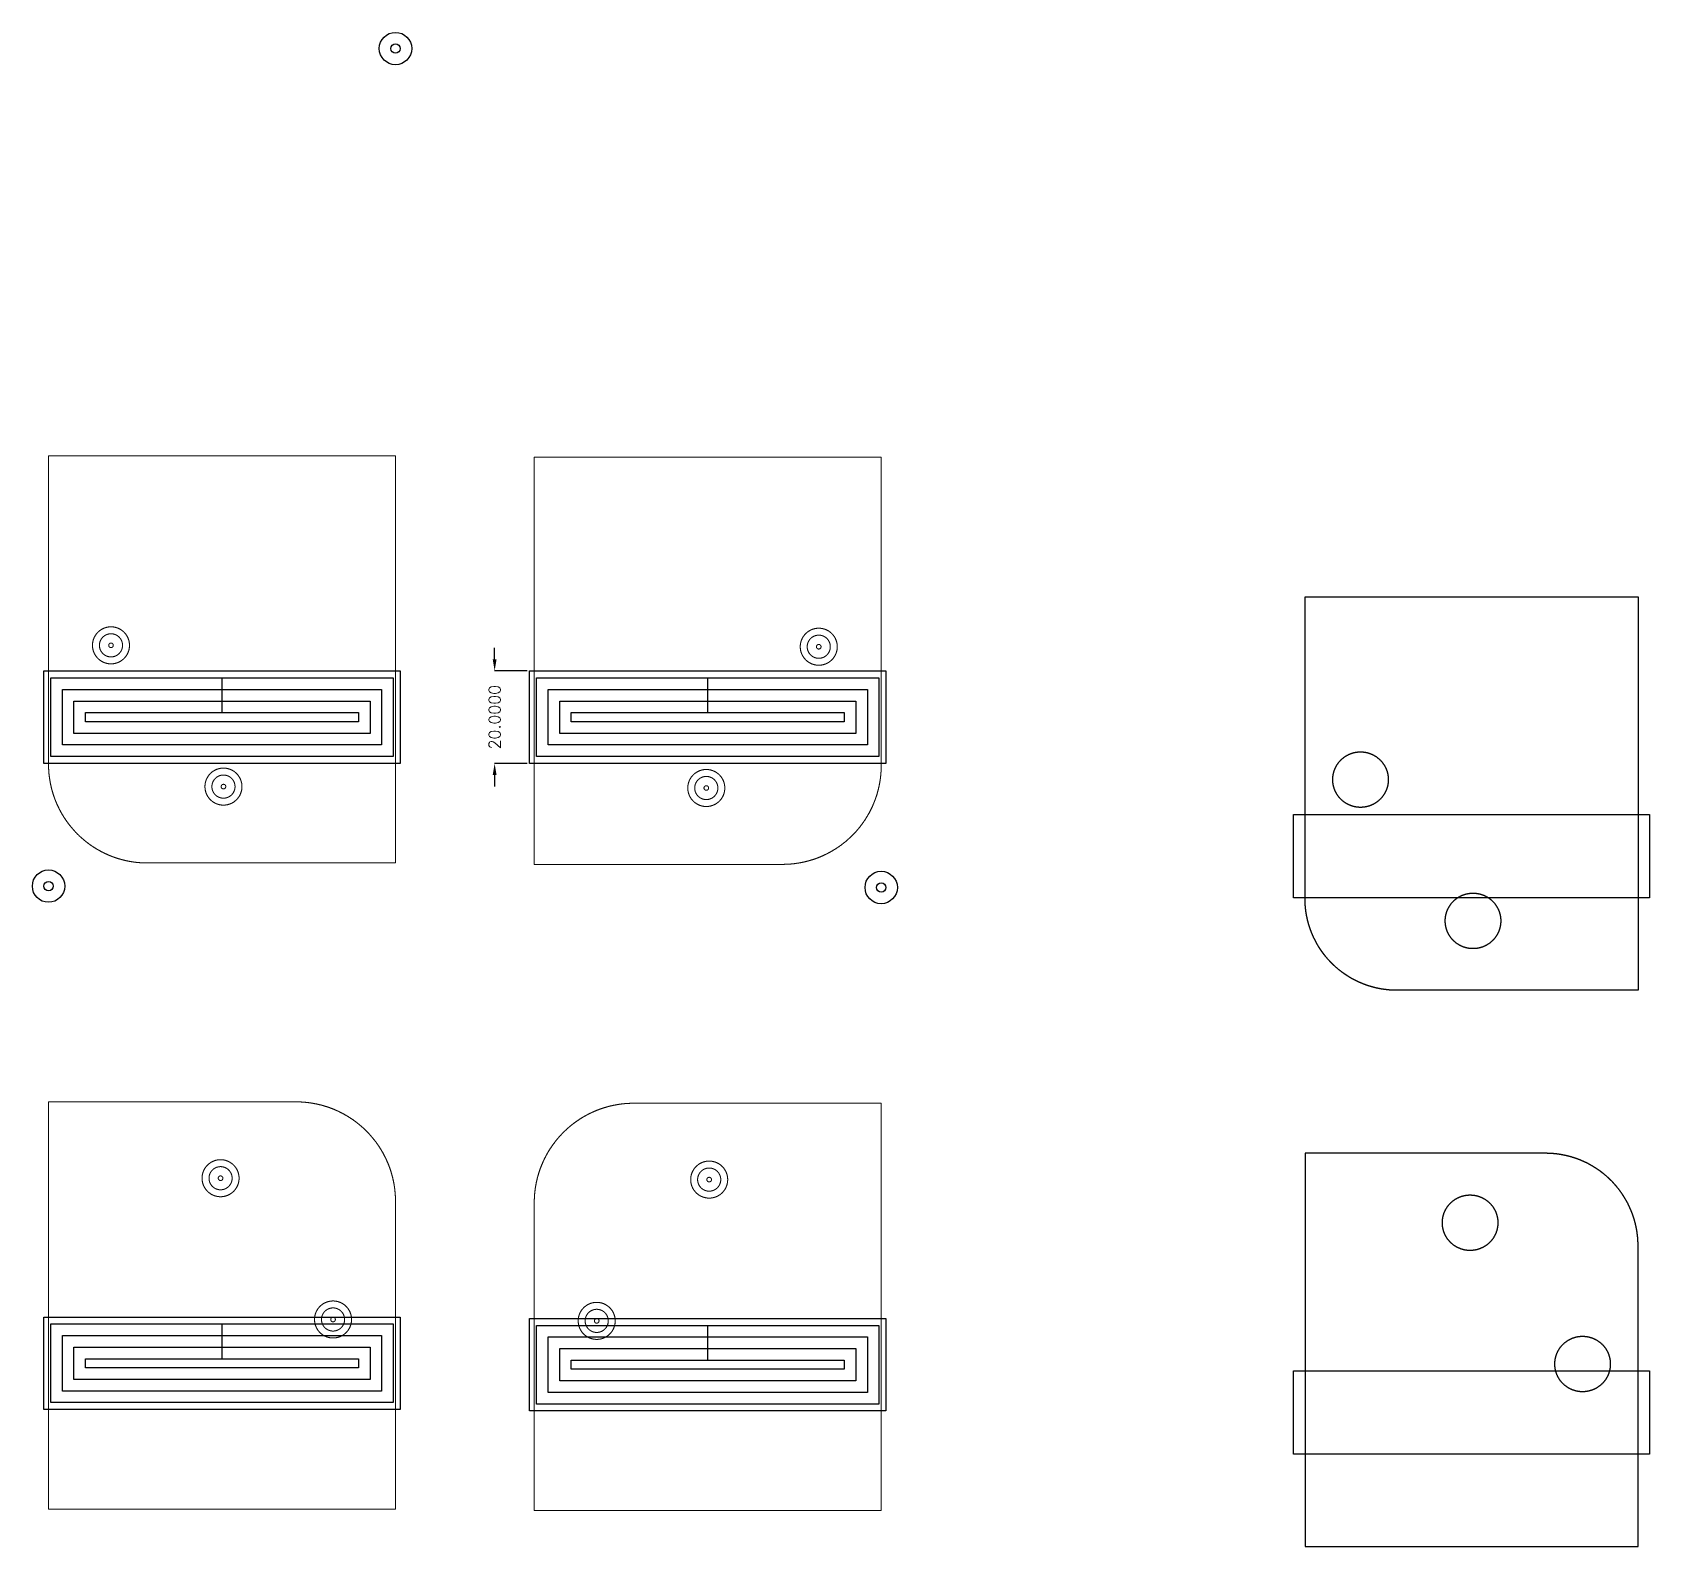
# Model space of a CAD drawing. Header units: millimetres. Extents: x 64 to 413, y 70 to 397.
import ezdxf

# ---------------------------------------------------------------- set-up
doc = ezdxf.new("R2010")
doc.units = ezdxf.units.MM
doc.layers.add('BOT_Full_CutOut_90', color=7, linetype='Continuous')
doc.layers.add('TOP_Full_CutOut_90', color=7, linetype='Continuous')
for name, color, linetype, lineweight in [('DIMENSION', 3, 'Continuous', 25), ('TOP_Full_CutOut_90_1', 7, 'Continuous', 18), ('TOP_Full_CutOut_90_2', 7, 'Continuous', 18)]:
    doc.layers.add(name, color=color, linetype=linetype, lineweight=lineweight)
doc.styles.get("Standard").update_dxf_attribs({"font": 'txt.shx'})
doc.dimstyles.get("Standard").update_dxf_attribs({"dimscale": 100, "dimtxt": 2.5, "dimasz": 2.5, "dimexe": 0, "dimexo": 0.5, "dimgap": 1, "dimtad": 0, "dimtoh": 1, "dimdec": 4, "dimzin": 0, "dimdsep": 46, "dimtxsty": 'Standard', "dimcen": 2.5, "dimadec": 0, "dimazin": 0, "dimtfac": 1, "dimtdec": 4, "dimtofl": 0, "dimtmove": 0, "dimatfit": 3, "dimfxl": 1, "dimtolj": 1, "dimtzin": 0, "dimarcsym": 0})

msp = doc.modelspace()

# ---------------------------------------------------------------- blocks, each defined once
blk = doc.blocks.new('*D39')
at = {"layer": 'Defpoints', "color": 0}
for p in [(171.27737, 258.946576), (163.711619, 238.946576), (171.27737, 238.946576)]:
    blk.add_point(p, dxfattribs=at)
at = {"layer": 'DIMENSION', "color": 0, "lineweight": -2}
for p, q in [((163.711619, 261.446576), (163.711619, 263.946576)), ((170.77737, 258.946576), (163.711619, 258.946576)), ((170.77737, 238.946576), (163.711619, 238.946576)), ((163.711619, 236.446576), (163.711619, 233.946576))]:
    blk.add_line(p, q, dxfattribs=at)
at = {"layer": 'DIMENSION', "color": 0}
for points in [[(163.294952, 261.446576), (164.128285, 261.446576), (163.711619, 258.946576)], [(164.128285, 236.446576), (163.294952, 236.446576), (163.711619, 238.946576)]]:
    blk.add_solid(points, dxfattribs=at)
at = {"layer": 'DIMENSION', "color": 0, "insert": (163.711619, 248.946576), "char_height": 2.5, "attachment_point": 5, "rotation": 90}
blk.add_mtext('\\A1;20.0000', dxfattribs=at)
blk = doc.blocks.new('Block')
at = {"layer": 'BOT_Full_CutOut_90'}
blk.add_lwpolyline([(104.778869, 249.946576), (134.278869, 249.946576), (134.278869, 247.946576), (75.278869, 247.946576), (75.278869, 249.946576), (104.778869, 249.946576), (104.778869, 252.446576), (136.778869, 252.446576), (136.778869, 245.446576), (72.778869, 245.446576), (72.778869, 252.446576), (104.778869, 252.446576), (104.778869, 254.946576), (139.278869, 254.946576), (139.278869, 242.946576), (70.278869, 242.946576), (70.278869, 254.946576), (104.778869, 254.946576), (104.778869, 257.446576), (141.778869, 257.446576), (141.778869, 240.446576), (67.778869, 240.446576), (67.778869, 257.446576), (104.778869, 257.446576)], dxfattribs=at)

# ---------------------------------------------------------------- dimensions: what is measured, and where the dimension line sits
at = {"layer": 'DIMENSION'}
dim = msp.add_linear_dim(base=(163.711619, 238.946576), p1=(171.27737, 258.946576), p2=(171.27737, 238.946576), angle=270, dimstyle='Standard', override={"dimscale": 1, "dimlfac": 1, "dimtxsty": 'Standard', "dimsah": 1, "dimtolj": 1}, dxfattribs=at)
dim.commit()
dim.dimension.update_dxf_attribs({"geometry": '*D39', "text_midpoint": (163.711619, 248.946576)})

# ---------------------------------------------------------------- linework, layer by layer
msp.add_line((390.890916, 154.697596), (390.890916, 154.697596))
at = {"linetype": 'Continuous', "ltscale": 5}
msp.add_lwpolyline([(338.890916, 274.927754), (410.890916, 274.927754), (410.890916, 189.927754), (358.577679, 189.927754), (358.52573, 189.928232), (358.473782, 189.928846), (358.421836, 189.929596), (358.369892, 189.930482), (358.317951, 189.931504), (358.266012, 189.932662), (358.214077, 189.933956), (358.162145, 189.935386), (358.110217, 189.936952), (358.058294, 189.938654), (358.006375, 189.940491), (357.954461, 189.942465), (357.902552, 189.944574), (357.850649, 189.94682), (357.798752, 189.949201), (357.746862, 189.951718), (357.694978, 189.954371), (357.643102, 189.95716), (357.591233, 189.960085), (357.539371, 189.963145), (357.487518, 189.966341), (357.435674, 189.969673), (357.383838, 189.973141), (357.332012, 189.976744), (357.280195, 189.980483), (357.228388, 189.984358), (357.176592, 189.988368), (357.124806, 189.992514), (357.073031, 189.996795), (357.021268, 190.001212), (356.969516, 190.005764), (356.917777, 190.010452), (356.86605, 190.015276), (356.814336, 190.020234), (356.762634, 190.025328), (356.710947, 190.030558), (356.659273, 190.035923), (356.607614, 190.041423), (356.555969, 190.047058), (356.504339, 190.052828), (356.452724, 190.058734), (356.401125, 190.064774), (356.349542, 190.07095), (356.297975, 190.077261), (356.246425, 190.083707), (356.194892, 190.090287), (356.143376, 190.097003), (356.091879, 190.103853), (356.040399, 190.110838), (355.988938, 190.117958), (355.937495, 190.125213), (355.886072, 190.132602), (355.834668, 190.140126), (355.783284, 190.147785), (355.731921, 190.155578), (355.680577, 190.163505), (355.629255, 190.171567), (355.577954, 190.179763), (355.526675, 190.188093), (355.475418, 190.196558), (355.424183, 190.205157), (355.372971, 190.213889), (355.321782, 190.222756), (355.270616, 190.231757), (355.219474, 190.240892), (355.168356, 190.250161), (355.117262, 190.259563), (355.066194, 190.269099), (355.01515, 190.278769), (354.964132, 190.288573), (354.91314, 190.29851), (354.862174, 190.30858), (354.811234, 190.318784), (354.760321, 190.329121), (354.709436, 190.339592), (354.658578, 190.350195), (354.607748, 190.360932), (354.556947, 190.371802), (354.506174, 190.382805), (354.45543, 190.39394), (354.404715, 190.405209), (354.35403, 190.41661), (354.303375, 190.428143), (354.25275, 190.43981), (354.202157, 190.451609), (354.151594, 190.46354), (354.101062, 190.475604), (354.050563, 190.487799), (354.000095, 190.500128), (353.94966, 190.512588), (353.899258, 190.52518), (353.848889, 190.537904), (353.798553, 190.55076), (353.748251, 190.563747), (353.697983, 190.576866), (353.64775, 190.590117), (353.597552, 190.603499), (353.547389, 190.617013), (353.497261, 190.630658), (353.447169, 190.644434), (353.397114, 190.658341), (353.347095, 190.672379), (353.297113, 190.686548), (353.247169, 190.700848), (353.197262, 190.715279), (353.147392, 190.72984), (353.097562, 190.744532), (353.04777, 190.759354), (352.998016, 190.774306), (352.948302, 190.789389), (352.898628, 190.804602), (352.848994, 190.819944), (352.7994, 190.835417), (352.749847, 190.851019), (352.700335, 190.866751), (352.650864, 190.882613), (352.601435, 190.898604), (352.552048, 190.914724), (352.502703, 190.930974), (352.453401, 190.947353), (352.404142, 190.963861), (352.354926, 190.980497), (352.305754, 190.997263), (352.256627, 191.014157), (352.207543, 191.03118), (352.158505, 191.048331), (352.109511, 191.065611), (352.060563, 191.083018), (352.01166, 191.100554), (351.962804, 191.118218), (351.913994, 191.136009), (351.865231, 191.153929), (351.816515, 191.171976), (351.767846, 191.19015), (351.719225, 191.208452), (351.670652, 191.226881), (351.622127, 191.245437), (351.573652, 191.26412), (351.525225, 191.28293), (351.476848, 191.301867), (351.42852, 191.32093), (351.380243, 191.340119), (351.332016, 191.359435), (351.283839, 191.378878), (351.235714, 191.398446), (351.18764, 191.41814), (351.139618, 191.43796), (351.091648, 191.457906), (351.043731, 191.477977), (350.995866, 191.498173), (350.948054, 191.518495), (350.900295, 191.538942), (350.85259, 191.559514), (350.804939, 191.58021), (350.757343, 191.601032), (350.709801, 191.621977), (350.662314, 191.643048), (350.614883, 191.664242), (350.567507, 191.685561), (350.520187, 191.707003), (350.472923, 191.72857), (350.425716, 191.75026), (350.378566, 191.772073), (350.331473, 191.79401), (350.284438, 191.81607), (350.237461, 191.838253), (350.190542, 191.860559), (350.143682, 191.882988), (350.09688, 191.90554), (350.050138, 191.928214), (350.003455, 191.95101), (349.956832, 191.973928), (349.910269, 191.996968), (349.863767, 192.02013), (349.817325, 192.043414), (349.770945, 192.06682), (349.724626, 192.090346), (349.678368, 192.113994), (349.632173, 192.137763), (349.58604, 192.161653), (349.53997, 192.185663), (349.493963, 192.209794), (349.448019, 192.234045), (349.402139, 192.258417), (349.356323, 192.282908), (349.310571, 192.307519), (349.264884, 192.332251), (349.219261, 192.357101), (349.173704, 192.382071), (349.128212, 192.40716), (349.082787, 192.432368), (349.037427, 192.457695), (348.992134, 192.483141), (348.946907, 192.508705), (348.901748, 192.534387), (348.856656, 192.560188), (348.811632, 192.586107), (348.766676, 192.612143), (348.721788, 192.638297), (348.676968, 192.664568), (348.632218, 192.690957), (348.587537, 192.717462), (348.542925, 192.744085), (348.498383, 192.770824), (348.453912, 192.79768), (348.409511, 192.824652), (348.36518, 192.85174), (348.320921, 192.878945), (348.276733, 192.906265), (348.232617, 192.9337), (348.188573, 192.961251), (348.144601, 192.988917), (348.100701, 193.016699), (348.056875, 193.044595), (348.013121, 193.072605), (347.969442, 193.100731), (347.925835, 193.12897), (347.882303, 193.157324), (347.838846, 193.185791), (347.795463, 193.214372), (347.752155, 193.243066), (347.708922, 193.271874), (347.665765, 193.300795), (347.622684, 193.329829), (347.579679, 193.358975), (347.53675, 193.388234), (347.493898, 193.417605), (347.451123, 193.447089), (347.408426, 193.476684), (347.365806, 193.506391), (347.323264, 193.536209), (347.2808, 193.566139), (347.238415, 193.596179), (347.196108, 193.626331), (347.153881, 193.656593), (347.111733, 193.686966), (347.069664, 193.717449), (347.027676, 193.748041), (346.985768, 193.778744), (346.94394, 193.809557), (346.902193, 193.840478), (346.860527, 193.871509), (346.818943, 193.902649), (346.77744, 193.933898), (346.73602, 193.965255), (346.694681, 193.99672), (346.653425, 194.028294), (346.612252, 194.059976), (346.571162, 194.091765), (346.530155, 194.123662), (346.489232, 194.155666), (346.448393, 194.187777), (346.407638, 194.219994), (346.366967, 194.252319), (346.326381, 194.284749), (346.285881, 194.317286), (346.245465, 194.349929), (346.205135, 194.382678), (346.164892, 194.415532), (346.124734, 194.448491), (346.084662, 194.481555), (346.044678, 194.514724), (346.00478, 194.547998), (345.96497, 194.581376), (345.925247, 194.614858), (345.885612, 194.648443), (345.846065, 194.682133), (345.806606, 194.715926), (345.767236, 194.749822), (345.727955, 194.783821), (345.688763, 194.817923), (345.64966, 194.852127), (345.610647, 194.886434), (345.571724, 194.920843), (345.532891, 194.955353), (345.494149, 194.989965), (345.455497, 195.024678), (345.416937, 195.059493), (345.378467, 195.094408), (345.34009, 195.129423), (345.301804, 195.164539), (345.26361, 195.199756), (345.225508, 195.235072), (345.187499, 195.270487), (345.149583, 195.306003), (345.11176, 195.341617), (345.07403, 195.37733), (345.036394, 195.413142), (344.998852, 195.449052), (344.961404, 195.48506), (344.92405, 195.521166), (344.886791, 195.55737), (344.849627, 195.593672), (344.812559, 195.63007), (344.775585, 195.666566), (344.738707, 195.703158), (344.701925, 195.739846), (344.66524, 195.776631), (344.62865, 195.813512), (344.592158, 195.850488), (344.555762, 195.88756), (344.519464, 195.924726), (344.483263, 195.961988), (344.447159, 195.999345), (344.411154, 196.036795), (344.375247, 196.07434), (344.339438, 196.111979), (344.303727, 196.149712), (344.268116, 196.187537), (344.232604, 196.225456), (344.197191, 196.263468), (344.161878, 196.301572), (344.126665, 196.339769), (344.091552, 196.378058), (344.056539, 196.416438), (344.021627, 196.45491), (343.986815, 196.493473), (343.952105, 196.532128), (343.917496, 196.570873), (343.882989, 196.609708), (343.848583, 196.648634), (343.81428, 196.687649), (343.780078, 196.726755), (343.74598, 196.765949), (343.711983, 196.805233), (343.67809, 196.844606), (343.6443, 196.884067), (343.610614, 196.923617), (343.577031, 196.963255), (343.543552, 197.00298), (343.510177, 197.042793), (343.476907, 197.082693), (343.443741, 197.12268), (343.41068, 197.162754), (343.377724, 197.202915), (343.344873, 197.243161), (343.312127, 197.283493), (343.279488, 197.323911), (343.246954, 197.364415), (343.214526, 197.405003), (343.182205, 197.445676), (343.14999, 197.486433), (343.117883, 197.527275), (343.085882, 197.568201), (343.053988, 197.60921), (343.022202, 197.650302), (342.990524, 197.691478), (342.958953, 197.732736), (342.927491, 197.774077), (342.896137, 197.815501), (342.864891, 197.857006), (342.833755, 197.898593), (342.802727, 197.940261), (342.771809, 197.98201), (342.740999, 198.02384), (342.7103, 198.065751), (342.67971, 198.107741), (342.649231, 198.149812), (342.618861, 198.191962), (342.588602, 198.234192), (342.558454, 198.276501), (342.528417, 198.318889), (342.49849, 198.361355), (342.468675, 198.403899), (342.438972, 198.446521), (342.40938, 198.489221), (342.3799, 198.531998), (342.350532, 198.574852), (342.321276, 198.617783), (342.292133, 198.660791), (342.263103, 198.703874), (342.234185, 198.747034), (342.205381, 198.790268), (342.17669, 198.833579), (342.148112, 198.876964), (342.119648, 198.920424), (342.091298, 198.963958), (342.063062, 199.007566), (342.03494, 199.051248), (342.006933, 199.095004), (341.97904, 199.138832), (341.951262, 199.182734), (341.923599, 199.226708), (341.896052, 199.270754), (341.86862, 199.314873), (341.841303, 199.359063), (341.814102, 199.403324), (341.787017, 199.447657), (341.760049, 199.49206), (341.733196, 199.536533), (341.70646, 199.581077), (341.679841, 199.625691), (341.653339, 199.670374), (341.626954, 199.715127), (341.600686, 199.759948), (341.574536, 199.804838), (341.548503, 199.849796), (341.522588, 199.894822), (341.496791, 199.939916), (341.471112, 199.985078), (341.445551, 200.030306), (341.420109, 200.075601), (341.394785, 200.120963), (341.369581, 200.166391), (341.344495, 200.211884), (341.319529, 200.257443), (341.294682, 200.303068), (341.269954, 200.348757), (341.245346, 200.394511), (341.220858, 200.440329), (341.19649, 200.486211), (341.172243, 200.532156), (341.148115, 200.578165), (341.124108, 200.624237), (341.100222, 200.670372), (341.076457, 200.716569), (341.052813, 200.762828), (341.02929, 200.809149), (341.005888, 200.855531), (340.982608, 200.901975), (340.959449, 200.948479), (340.936413, 200.995043), (340.913498, 201.041668), (340.890705, 201.088353), (340.868035, 201.135097), (340.845487, 201.1819), (340.823062, 201.228762), (340.800759, 201.275683), (340.77858, 201.322662), (340.756523, 201.369699), (340.73459, 201.416793), (340.71278, 201.463945), (340.691094, 201.511154), (340.669531, 201.558419), (340.648092, 201.60574), (340.626777, 201.653118), (340.605587, 201.700551), (340.58452, 201.74804), (340.563578, 201.795583), (340.54276, 201.843181), (340.522067, 201.890834), (340.501499, 201.93854), (340.481056, 201.9863), (340.460738, 202.034114), (340.440545, 202.08198), (340.420478, 202.1299), (340.400536, 202.177871), (340.38072, 202.225895), (340.361029, 202.27397), (340.341465, 202.322097), (340.322026, 202.370275), (340.302714, 202.418503), (340.283528, 202.466782), (340.264468, 202.515111), (340.245535, 202.56349), (340.226729, 202.611918), (340.20805, 202.660395), (340.189498, 202.708921), (340.171072, 202.757495), (340.152774, 202.806118), (340.134604, 202.854788), (340.116561, 202.903505), (340.098645, 202.95227), (340.080857, 203.001081), (340.063197, 203.049939), (340.045665, 203.098843), (340.028261, 203.147793), (340.010985, 203.196787), (339.993838, 203.245827), (339.976819, 203.294912), (339.959929, 203.344041), (339.943167, 203.393214), (339.926534, 203.442431), (339.91003, 203.491692), (339.893655, 203.540995), (339.877409, 203.590341), (339.861293, 203.639729), (339.845305, 203.68916), (339.829448, 203.738632), (339.813719, 203.788145), (339.798121, 203.837699), (339.782652, 203.887295), (339.767313, 203.93693), (339.752104, 203.986605), (339.737025, 204.03632), (339.722077, 204.086075), (339.707259, 204.135868), (339.692571, 204.1857), (339.678013, 204.23557), (339.663587, 204.285478), (339.649291, 204.335424), (339.635125, 204.385407), (339.621091, 204.435427), (339.607188, 204.485484), (339.593416, 204.535576), (339.579775, 204.585705), (339.566265, 204.635869), (339.552886, 204.686068), (339.53964, 204.736303), (339.526524, 204.786571), (339.513541, 204.836874), (339.500689, 204.887211), (339.487968, 204.937581), (339.47538, 204.987984), (339.462924, 205.03842), (339.4506, 205.088889), (339.438408, 205.139389), (339.426348, 205.189922), (339.414421, 205.240486), (339.402626, 205.29108), (339.390963, 205.341706), (339.379433, 205.392362), (339.368036, 205.443048), (339.356772, 205.493763), (339.34564, 205.544508), (339.334641, 205.595282), (339.323775, 205.646084), (339.313043, 205.696915), (339.302443, 205.747774), (339.291976, 205.79866), (339.281643, 205.849573), (339.271443, 205.900514), (339.261377, 205.95148), (339.251444, 206.002473), (339.241644, 206.053492), (339.231978, 206.104537), (339.222446, 206.155606), (339.213047, 206.2067), (339.203783, 206.257819), (339.194652, 206.308962), (339.185655, 206.360128), (339.176792, 206.411318), (339.168063, 206.462531), (339.159468, 206.513767), (339.151008, 206.565025), (339.142681, 206.616304), (339.134489, 206.667606), (339.126431, 206.718929), (339.118508, 206.770272), (339.110719, 206.821637), (339.103064, 206.873021), (339.095544, 206.924425), (339.088159, 206.975849), (339.080908, 207.027292), (339.073792, 207.078754), (339.066811, 207.130234), (339.059965, 207.181733), (339.053253, 207.233249), (339.046676, 207.284782), (339.040235, 207.336333), (339.033928, 207.3879), (339.027756, 207.439484), (339.021719, 207.491083), (339.015818, 207.542698), (339.010051, 207.594329), (339.00442, 207.645974), (338.998924, 207.697634), (338.993563, 207.749308), (338.988338, 207.800996), (338.983248, 207.852698), (338.978293, 207.904412), (338.973474, 207.95614), (338.96879, 208.00788), (338.964242, 208.059632), (338.959829, 208.111395), (338.955551, 208.16317), (338.951409, 208.214957), (338.947403, 208.266753), (338.943533, 208.31856), (338.939798, 208.370377), (338.936198, 208.422204), (338.932735, 208.47404), (338.929407, 208.525885), (338.926215, 208.577738), (338.923158, 208.6296), (338.920238, 208.681469), (338.917453, 208.733346), (338.914804, 208.785229), (338.912291, 208.83712), (338.909913, 208.889017), (338.907672, 208.94092), (338.905567, 208.992829), (338.903597, 209.044743), (338.901763, 209.096662), (338.900065, 209.148586), (338.898504, 209.200514), (338.897078, 209.252446), (338.895788, 209.304381), (338.894634, 209.35632), (338.893616, 209.408261), (338.892734, 209.460205), (338.891988, 209.512152), (338.891378, 209.564099), (338.890904, 209.616049), (338.890566, 209.667999), (338.890364, 209.71995), (338.890298, 209.771902), (338.890368, 209.823853), (338.890574, 209.875804), (338.890916, 209.927754), (338.890916, 274.927754)], dxfattribs=at)
for points in [[(356.890916, 235.457967), (356.890587, 235.395137), (356.8896, 235.332313), (356.887956, 235.269503), (356.885653, 235.206713), (356.882693, 235.143952), (356.879077, 235.081224), (356.874803, 235.018538), (356.869873, 234.9559), (356.864288, 234.893318), (356.858048, 234.830797), (356.851153, 234.768344), (356.843604, 234.705968), (356.835403, 234.643674), (356.82655, 234.581469), (356.817046, 234.519361), (356.806892, 234.457355), (356.79609, 234.395459), (356.78464, 234.33368), (356.772543, 234.272023), (356.759802, 234.210497), (356.746417, 234.149108), (356.73239, 234.087862), (356.717722, 234.026767), (356.702415, 233.965828), (356.686471, 233.905053), (356.669892, 233.844448), (356.652678, 233.784021), (356.634833, 233.723777), (356.616358, 233.663723), (356.597255, 233.603865), (356.577527, 233.544212), (356.557174, 233.484768), (356.536201, 233.42554), (356.514608, 233.366535), (356.492399, 233.30776), (356.469575, 233.24922), (356.44614, 233.190923), (356.422095, 233.132874), (356.397444, 233.07508), (356.372189, 233.017548), (356.346333, 232.960283), (356.319879, 232.903292), (356.292829, 232.846581), (356.265187, 232.790156), (356.236955, 232.734024), (356.208138, 232.678191), (356.178737, 232.622663), (356.148756, 232.567445), (356.118199, 232.512545), (356.087069, 232.457967), (356.055368, 232.403719), (356.023102, 232.349805), (355.990272, 232.296233), (355.956884, 232.243007), (355.92294, 232.190133), (355.888444, 232.137618), (355.8534, 232.085467), (355.817811, 232.033686), (355.781683, 231.98228), (355.745018, 231.931256), (355.707821, 231.880618), (355.670096, 231.830373), (355.631846, 231.780525), (355.593077, 231.731081), (355.553792, 231.682045), (355.513996, 231.633424), (355.473692, 231.585221), (355.432887, 231.537444), (355.391583, 231.490096), (355.349785, 231.443184), (355.307499, 231.396712), (355.264728, 231.350685), (355.221478, 231.305108), (355.177752, 231.259987), (355.133557, 231.215327), (355.088896, 231.171131), (355.043775, 231.127406), (354.998199, 231.084156), (354.952172, 231.041385), (354.9057, 230.999099), (354.858787, 230.957301), (354.81144, 230.915997), (354.763662, 230.875191), (354.71546, 230.834888), (354.666839, 230.795092), (354.617803, 230.755807), (354.568359, 230.717037), (354.518511, 230.678788), (354.468265, 230.641063), (354.417628, 230.603866), (354.366603, 230.567201), (354.315198, 230.531072), (354.263417, 230.495484), (354.211266, 230.46044), (354.15875, 230.425944), (354.105877, 230.392), (354.052651, 230.358611), (353.999078, 230.325782), (353.945165, 230.293515), (353.890916, 230.261815), (353.836339, 230.230685), (353.781438, 230.200127), (353.726221, 230.170147), (353.670692, 230.140746), (353.614859, 230.111928), (353.558727, 230.083697), (353.502303, 230.056055), (353.445592, 230.029005), (353.388601, 230.002551), (353.331336, 229.976695), (353.273804, 229.95144), (353.21601, 229.926789), (353.157961, 229.902744), (353.099664, 229.879309), (353.041124, 229.856485), (352.982349, 229.834276), (352.923344, 229.812683), (352.864116, 229.791709), (352.804672, 229.771357), (352.745018, 229.751628), (352.685161, 229.732526), (352.625107, 229.714051), (352.564863, 229.696205), (352.504435, 229.678992), (352.443831, 229.662413), (352.383056, 229.646469), (352.322117, 229.631162), (352.261022, 229.616494), (352.199776, 229.602467), (352.138386, 229.589082), (352.07686, 229.57634), (352.015204, 229.564244), (351.953425, 229.552794), (351.891529, 229.541991), (351.829523, 229.531837), (351.767414, 229.522334), (351.70521, 229.51348), (351.642916, 229.505279), (351.580539, 229.497731), (351.518087, 229.490836), (351.455566, 229.484596), (351.392983, 229.47901), (351.330346, 229.474081), (351.267659, 229.469807), (351.204932, 229.46619), (351.14217, 229.463231), (351.079381, 229.460928), (351.016571, 229.459283), (350.953747, 229.458297), (350.890916, 229.457968), (350.828086, 229.458297), (350.765262, 229.459283), (350.702452, 229.460928), (350.639662, 229.463231), (350.576901, 229.46619), (350.514173, 229.469807), (350.451487, 229.474081), (350.388849, 229.47901), (350.326266, 229.484596), (350.263746, 229.490836), (350.201293, 229.497731), (350.138917, 229.505279), (350.076623, 229.51348), (350.014418, 229.522334), (349.95231, 229.531837), (349.890304, 229.541991), (349.828408, 229.552794), (349.766628, 229.564244), (349.704972, 229.57634), (349.643446, 229.589082), (349.582057, 229.602467), (349.520811, 229.616494), (349.459716, 229.631162), (349.398777, 229.646469), (349.338002, 229.662413), (349.277397, 229.678992), (349.21697, 229.696205), (349.156726, 229.714051), (349.096672, 229.732526), (349.036814, 229.751628), (348.977161, 229.771357), (348.917717, 229.791709), (348.858489, 229.812683), (348.799484, 229.834276), (348.740709, 229.856485), (348.682169, 229.879309), (348.623872, 229.902744), (348.565823, 229.926789), (348.508029, 229.95144), (348.450497, 229.976695), (348.393232, 230.002551), (348.336241, 230.029005), (348.27953, 230.056055), (348.223105, 230.083697), (348.166973, 230.111928), (348.11114, 230.140746), (348.055612, 230.170147), (348.000394, 230.200127), (347.945494, 230.230685), (347.890916, 230.261815), (347.836668, 230.293515), (347.782754, 230.325782), (347.729182, 230.358611), (347.675956, 230.392), (347.623082, 230.425944), (347.570567, 230.46044), (347.518416, 230.495484), (347.466635, 230.531072), (347.415229, 230.567201), (347.364205, 230.603866), (347.313567, 230.641063), (347.263322, 230.678788), (347.213474, 230.717037), (347.16403, 230.755807), (347.114994, 230.795092), (347.066372, 230.834888), (347.01817, 230.875191), (346.970393, 230.915997), (346.923045, 230.957301), (346.876133, 230.999099), (346.829661, 231.041385), (346.783634, 231.084156), (346.738057, 231.127406), (346.692936, 231.171131), (346.648276, 231.215327), (346.60408, 231.259987), (346.560355, 231.305108), (346.517105, 231.350685), (346.474334, 231.396712), (346.432048, 231.443184), (346.39025, 231.490096), (346.348946, 231.537444), (346.30814, 231.585221), (346.267837, 231.633424), (346.228041, 231.682045), (346.188756, 231.731081), (346.149986, 231.780525), (346.111737, 231.830373), (346.074012, 231.880618), (346.036814, 231.931256), (346.00015, 231.98228), (345.964021, 232.033686), (345.928433, 232.085467), (345.893389, 232.137618), (345.858893, 232.190133), (345.824949, 232.243007), (345.79156, 232.296233), (345.758731, 232.349805), (345.726464, 232.403719), (345.694764, 232.457967), (345.663634, 232.512545), (345.633076, 232.567445), (345.603096, 232.622663), (345.573695, 232.678191), (345.544877, 232.734024), (345.516646, 232.790156), (345.489004, 232.846581), (345.461954, 232.903292), (345.4355, 232.960283), (345.409644, 233.017548), (345.384389, 233.07508), (345.359738, 233.132874), (345.335693, 233.190923), (345.312258, 233.24922), (345.289434, 233.30776), (345.267225, 233.366535), (345.245632, 233.42554), (345.224658, 233.484768), (345.204306, 233.544212), (345.184577, 233.603865), (345.165475, 233.663723), (345.147, 233.723777), (345.129154, 233.784021), (345.111941, 233.844448), (345.095362, 233.905053), (345.079418, 233.965828), (345.064111, 234.026767), (345.049443, 234.087862), (345.035416, 234.149108), (345.022031, 234.210497), (345.009289, 234.272023), (344.997193, 234.33368), (344.985743, 234.395459), (344.97494, 234.457355), (344.964786, 234.519361), (344.955282, 234.581469), (344.946429, 234.643674), (344.938228, 234.705968), (344.93068, 234.768344), (344.923785, 234.830797), (344.917545, 234.893318), (344.911959, 234.9559), (344.90703, 235.018538), (344.902756, 235.081224), (344.899139, 235.143952), (344.89618, 235.206713), (344.893877, 235.269503), (344.892232, 235.332313), (344.891245, 235.395137), (344.890916, 235.457967), (344.891245, 235.520798), (344.892232, 235.583622), (344.893877, 235.646432), (344.89618, 235.709221), (344.899139, 235.771983), (344.902756, 235.83471), (344.90703, 235.897397), (344.911959, 235.960034), (344.917545, 236.022617), (344.923785, 236.085138), (344.93068, 236.14759), (344.938228, 236.209967), (344.946429, 236.272261), (344.955282, 236.334466), (344.964786, 236.396574), (344.97494, 236.45858), (344.985743, 236.520476), (344.997193, 236.582255), (345.009289, 236.643911), (345.022031, 236.705437), (345.035416, 236.766827), (345.049443, 236.828073), (345.064111, 236.889168), (345.079418, 236.950107), (345.095362, 237.010882), (345.111941, 237.071486), (345.129154, 237.131914), (345.147, 237.192158), (345.165475, 237.252212), (345.184577, 237.312069), (345.204306, 237.371723), (345.224658, 237.431167), (345.245632, 237.490395), (345.267225, 237.5494), (345.289434, 237.608175), (345.312258, 237.666715), (345.335693, 237.725012), (345.359738, 237.783061), (345.384389, 237.840855), (345.409644, 237.898387), (345.4355, 237.955652), (345.461954, 238.012643), (345.489004, 238.069354), (345.516646, 238.125778), (345.544877, 238.18191), (345.573695, 238.237744), (345.603096, 238.293272), (345.633076, 238.348489), (345.663634, 238.40339), (345.694764, 238.457967), (345.726464, 238.512216), (345.758731, 238.566129), (345.79156, 238.619702), (345.824949, 238.672928), (345.858893, 238.725801), (345.893389, 238.778317), (345.928433, 238.830468), (345.964021, 238.882249), (346.00015, 238.933654), (346.036814, 238.984679), (346.074012, 239.035317), (346.111737, 239.085562), (346.149986, 239.13541), (346.188756, 239.184854), (346.228041, 239.23389), (346.267837, 239.282511), (346.30814, 239.330713), (346.348946, 239.378491), (346.39025, 239.425838), (346.432048, 239.472751), (346.474334, 239.519223), (346.517105, 239.56525), (346.560355, 239.610826), (346.60408, 239.655947), (346.648276, 239.700608), (346.692936, 239.744803), (346.738057, 239.788529), (346.783634, 239.831779), (346.829661, 239.87455), (346.876133, 239.916836), (346.923045, 239.958634), (346.970393, 239.999938), (347.01817, 240.040743), (347.066372, 240.081047), (347.114994, 240.120843), (347.16403, 240.160128), (347.213474, 240.198897), (347.263322, 240.237147), (347.313567, 240.274872), (347.364205, 240.312069), (347.415229, 240.348734), (347.466635, 240.384862), (347.518416, 240.420451), (347.570567, 240.455495), (347.623082, 240.489991), (347.675956, 240.523935), (347.729182, 240.557323), (347.782754, 240.590153), (347.836668, 240.622419), (347.890916, 240.65412), (347.945494, 240.68525), (348.000394, 240.715807), (348.055612, 240.745788), (348.11114, 240.775189), (348.166973, 240.804006), (348.223105, 240.832238), (348.27953, 240.85988), (348.336241, 240.88693), (348.393232, 240.913384), (348.450497, 240.93924), (348.508029, 240.964495), (348.565823, 240.989146), (348.623872, 241.013191), (348.682169, 241.036626), (348.740709, 241.05945), (348.799484, 241.081659), (348.858489, 241.103252), (348.917717, 241.124225), (348.977161, 241.144578), (349.036814, 241.164306), (349.096672, 241.183409), (349.156726, 241.201884), (349.21697, 241.219729), (349.277397, 241.236943), (349.338002, 241.253522), (349.398777, 241.269466), (349.459716, 241.284773), (349.520811, 241.299441), (349.582057, 241.313468), (349.643446, 241.326853), (349.704972, 241.339594), (349.766628, 241.351691), (349.828408, 241.363141), (349.890304, 241.373943), (349.95231, 241.384097), (350.014418, 241.393601), (350.076623, 241.402454), (350.138917, 241.410655), (350.201293, 241.418204), (350.263746, 241.425099), (350.326266, 241.431339), (350.388849, 241.436924), (350.451487, 241.441854), (350.514173, 241.446128), (350.576901, 241.449744), (350.639662, 241.452704), (350.702452, 241.455007), (350.765262, 241.456651), (350.828086, 241.457638), (350.890916, 241.457967), (350.953747, 241.457638), (351.016571, 241.456651), (351.079381, 241.455007), (351.14217, 241.452704), (351.204932, 241.449744), (351.267659, 241.446128), (351.330346, 241.441854), (351.392983, 241.436924), (351.455566, 241.431339), (351.518087, 241.425099), (351.580539, 241.418204), (351.642916, 241.410655), (351.70521, 241.402454), (351.767414, 241.393601), (351.829523, 241.384097), (351.891529, 241.373943), (351.953425, 241.363141), (352.015204, 241.351691), (352.07686, 241.339594), (352.138386, 241.326853), (352.199776, 241.313468), (352.261022, 241.299441), (352.322117, 241.284773), (352.383056, 241.269466), (352.443831, 241.253522), (352.504435, 241.236943), (352.564863, 241.219729), (352.625107, 241.201884), (352.685161, 241.183409), (352.745018, 241.164306), (352.804672, 241.144578), (352.864116, 241.124225), (352.923344, 241.103252), (352.982349, 241.081659), (353.041124, 241.05945), (353.099664, 241.036626), (353.157961, 241.013191), (353.21601, 240.989146), (353.273804, 240.964495), (353.331336, 240.93924), (353.388601, 240.913384), (353.445592, 240.88693), (353.502303, 240.85988), (353.558727, 240.832238), (353.614859, 240.804006), (353.670692, 240.775189), (353.726221, 240.745788), (353.781438, 240.715807), (353.836339, 240.68525), (353.890916, 240.65412), (353.945165, 240.622419), (353.999078, 240.590153), (354.052651, 240.557323), (354.105877, 240.523935), (354.15875, 240.489991), (354.211266, 240.455495), (354.263417, 240.420451), (354.315198, 240.384862), (354.366603, 240.348734), (354.417628, 240.312069), (354.468265, 240.274872), (354.518511, 240.237147), (354.568359, 240.198897), (354.617803, 240.160128), (354.666839, 240.120843), (354.71546, 240.081047), (354.763662, 240.040743), (354.81144, 239.999938), (354.858787, 239.958634), (354.9057, 239.916836), (354.952172, 239.87455), (354.998199, 239.831779), (355.043775, 239.788529), (355.088896, 239.744803), (355.133557, 239.700608), (355.177752, 239.655947), (355.221478, 239.610826), (355.264728, 239.56525), (355.307499, 239.519223), (355.349785, 239.472751), (355.391583, 239.425838), (355.432887, 239.378491), (355.473692, 239.330713), (355.513996, 239.282511), (355.553792, 239.23389), (355.593077, 239.184854), (355.631846, 239.13541), (355.670096, 239.085562), (355.707821, 239.035317), (355.745018, 238.984679), (355.781683, 238.933654), (355.817811, 238.882249), (355.8534, 238.830468), (355.888444, 238.778317), (355.92294, 238.725801), (355.956884, 238.672928), (355.990272, 238.619702), (356.023102, 238.566129), (356.055368, 238.512216), (356.087069, 238.457967), (356.118199, 238.40339), (356.148756, 238.348489), (356.178737, 238.293272), (356.208138, 238.237744), (356.236955, 238.18191), (356.265187, 238.125778), (356.292829, 238.069354), (356.319879, 238.012643), (356.346333, 237.955652), (356.372189, 237.898387), (356.397444, 237.840855), (356.422095, 237.783061), (356.44614, 237.725012), (356.469575, 237.666715), (356.492399, 237.608175), (356.514608, 237.5494), (356.536201, 237.490395), (356.557174, 237.431167), (356.577527, 237.371723), (356.597255, 237.312069), (356.616358, 237.252212), (356.634833, 237.192158), (356.652678, 237.131914), (356.669892, 237.071486), (356.686471, 237.010882), (356.702415, 236.950107), (356.717722, 236.889168), (356.73239, 236.828073), (356.746417, 236.766827), (356.759802, 236.705437), (356.772543, 236.643911), (356.78464, 236.582255), (356.79609, 236.520476), (356.806892, 236.45858), (356.817046, 236.396574), (356.82655, 236.334466), (356.835403, 236.272261), (356.843604, 236.209967), (356.851153, 236.14759), (356.858048, 236.085138), (356.864288, 236.022617), (356.869873, 235.960034), (356.874803, 235.897397), (356.879077, 235.83471), (356.882693, 235.771983), (356.885653, 235.709221), (356.887956, 235.646432), (356.8896, 235.583622), (356.890587, 235.520798), (356.890916, 235.457967)], [(381.203511, 204.927754), (381.203182, 204.864924), (381.202195, 204.8021), (381.200551, 204.73929), (381.198248, 204.6765), (381.195288, 204.613739), (381.191672, 204.551011), (381.187398, 204.488325), (381.182468, 204.425687), (381.176883, 204.363105), (381.170643, 204.300584), (381.163748, 204.238131), (381.156199, 204.175755), (381.147998, 204.113461), (381.139145, 204.051256), (381.129641, 203.989148), (381.119487, 203.927142), (381.108685, 203.865246), (381.097235, 203.803467), (381.085138, 203.74181), (381.072397, 203.680284), (381.059012, 203.618895), (381.044985, 203.557649), (381.030317, 203.496554), (381.01501, 203.435615), (380.999066, 203.37484), (380.982487, 203.314235), (380.965273, 203.253808), (380.947428, 203.193564), (380.928953, 203.13351), (380.90985, 203.073652), (380.890122, 203.013999), (380.869769, 202.954555), (380.848796, 202.895327), (380.827203, 202.836322), (380.804994, 202.777547), (380.78217, 202.719007), (380.758735, 202.66071), (380.73469, 202.602661), (380.710039, 202.544867), (380.684784, 202.487335), (380.658928, 202.43007), (380.632474, 202.373079), (380.605424, 202.316368), (380.577782, 202.259943), (380.54955, 202.203811), (380.520733, 202.147978), (380.491332, 202.09245), (380.461351, 202.037232), (380.430794, 201.982332), (380.399664, 201.927754), (380.367963, 201.873506), (380.335697, 201.819592), (380.302867, 201.76602), (380.269479, 201.712794), (380.235535, 201.65992), (380.201039, 201.607405), (380.165995, 201.555254), (380.130406, 201.503473), (380.094278, 201.452067), (380.057613, 201.401043), (380.020416, 201.350405), (379.982691, 201.30016), (379.944441, 201.250312), (379.905672, 201.200868), (379.866387, 201.151832), (379.826591, 201.103211), (379.786287, 201.055008), (379.745482, 201.007231), (379.704178, 200.959883), (379.66238, 200.912971), (379.620094, 200.866499), (379.577323, 200.820472), (379.534073, 200.774895), (379.490347, 200.729774), (379.446152, 200.685114), (379.401491, 200.640918), (379.35637, 200.597193), (379.310794, 200.553943), (379.264767, 200.511172), (379.218295, 200.468886), (379.171382, 200.427088), (379.124035, 200.385784), (379.076257, 200.344978), (379.028055, 200.304675), (378.979434, 200.264879), (378.930398, 200.225594), (378.880954, 200.186824), (378.831106, 200.148575), (378.78086, 200.11085), (378.730223, 200.073653), (378.679198, 200.036988), (378.627793, 200.000859), (378.576012, 199.965271), (378.523861, 199.930227), (378.471345, 199.895731), (378.418472, 199.861787), (378.365246, 199.828398), (378.311673, 199.795569), (378.25776, 199.763302), (378.203511, 199.731602), (378.148934, 199.700472), (378.094033, 199.669914), (378.038816, 199.639934), (377.983287, 199.610533), (377.927454, 199.581715), (377.871322, 199.553484), (377.814898, 199.525842), (377.758187, 199.498792), (377.701196, 199.472338), (377.643931, 199.446482), (377.586399, 199.421227), (377.528605, 199.396576), (377.470556, 199.372531), (377.412259, 199.349096), (377.353719, 199.326272), (377.294944, 199.304063), (377.235939, 199.28247), (377.176711, 199.261496), (377.117267, 199.241144), (377.057613, 199.221415), (376.997756, 199.202313), (376.937702, 199.183838), (376.877458, 199.165992), (376.81703, 199.148779), (376.756426, 199.1322), (376.695651, 199.116256), (376.634712, 199.100949), (376.573617, 199.086281), (376.512371, 199.072254), (376.450981, 199.058869), (376.389455, 199.046127), (376.327799, 199.034031), (376.26602, 199.022581), (376.204124, 199.011778), (376.142118, 199.001624), (376.080009, 198.992121), (376.017805, 198.983267), (375.955511, 198.975066), (375.893134, 198.967518), (375.830682, 198.960623), (375.768161, 198.954383), (375.705578, 198.948797), (375.642941, 198.943868), (375.580254, 198.939594), (375.517527, 198.935977), (375.454765, 198.933018), (375.391976, 198.930715), (375.329166, 198.92907), (375.266342, 198.928084), (375.203511, 198.927755), (375.140681, 198.928084), (375.077857, 198.92907), (375.015047, 198.930715), (374.952257, 198.933018), (374.889496, 198.935977), (374.826768, 198.939594), (374.764082, 198.943868), (374.701444, 198.948797), (374.638861, 198.954383), (374.576341, 198.960623), (374.513888, 198.967518), (374.451512, 198.975066), (374.389218, 198.983267), (374.327013, 198.992121), (374.264905, 199.001624), (374.202899, 199.011778), (374.141003, 199.022581), (374.079223, 199.034031), (374.017567, 199.046127), (373.956041, 199.058869), (373.894652, 199.072254), (373.833406, 199.086281), (373.772311, 199.100949), (373.711372, 199.116256), (373.650597, 199.1322), (373.589992, 199.148779), (373.529565, 199.165992), (373.469321, 199.183838), (373.409267, 199.202313), (373.349409, 199.221415), (373.289756, 199.241144), (373.230312, 199.261496), (373.171084, 199.28247), (373.112079, 199.304063), (373.053304, 199.326272), (372.994764, 199.349096), (372.936467, 199.372531), (372.878418, 199.396576), (372.820624, 199.421227), (372.763092, 199.446482), (372.705827, 199.472338), (372.648836, 199.498792), (372.592125, 199.525842), (372.5357, 199.553484), (372.479568, 199.581715), (372.423735, 199.610533), (372.368207, 199.639934), (372.312989, 199.669914), (372.258089, 199.700472), (372.203511, 199.731602), (372.149263, 199.763302), (372.095349, 199.795569), (372.041777, 199.828398), (371.988551, 199.861787), (371.935677, 199.895731), (371.883162, 199.930227), (371.831011, 199.965271), (371.77923, 200.000859), (371.727824, 200.036988), (371.6768, 200.073653), (371.626162, 200.11085), (371.575917, 200.148575), (371.526069, 200.186824), (371.476625, 200.225594), (371.427589, 200.264879), (371.378967, 200.304675), (371.330765, 200.344978), (371.282988, 200.385784), (371.23564, 200.427088), (371.188728, 200.468886), (371.142256, 200.511172), (371.096229, 200.553943), (371.050652, 200.597193), (371.005531, 200.640918), (370.960871, 200.685114), (370.916675, 200.729774), (370.87295, 200.774895), (370.8297, 200.820472), (370.786929, 200.866499), (370.744643, 200.912971), (370.702845, 200.959883), (370.661541, 201.007231), (370.620735, 201.055008), (370.580432, 201.103211), (370.540636, 201.151832), (370.501351, 201.200868), (370.462581, 201.250312), (370.424332, 201.30016), (370.386607, 201.350405), (370.349409, 201.401043), (370.312745, 201.452067), (370.276616, 201.503473), (370.241028, 201.555254), (370.205984, 201.607405), (370.171488, 201.65992), (370.137544, 201.712794), (370.104155, 201.76602), (370.071326, 201.819592), (370.039059, 201.873506), (370.007359, 201.927754), (369.976229, 201.982332), (369.945671, 202.037232), (369.915691, 202.09245), (369.88629, 202.147978), (369.857472, 202.203811), (369.829241, 202.259943), (369.801599, 202.316368), (369.774549, 202.373079), (369.748095, 202.43007), (369.722239, 202.487335), (369.696984, 202.544867), (369.672333, 202.602661), (369.648288, 202.66071), (369.624853, 202.719007), (369.602029, 202.777547), (369.57982, 202.836322), (369.558227, 202.895327), (369.537253, 202.954555), (369.516901, 203.013999), (369.497172, 203.073652), (369.47807, 203.13351), (369.459595, 203.193564), (369.441749, 203.253808), (369.424536, 203.314235), (369.407957, 203.37484), (369.392013, 203.435615), (369.376706, 203.496554), (369.362038, 203.557649), (369.348011, 203.618895), (369.334626, 203.680284), (369.321884, 203.74181), (369.309788, 203.803467), (369.298338, 203.865246), (369.287535, 203.927142), (369.277381, 203.989148), (369.267877, 204.051256), (369.259024, 204.113461), (369.250823, 204.175755), (369.243275, 204.238131), (369.23638, 204.300584), (369.23014, 204.363105), (369.224554, 204.425687), (369.219625, 204.488325), (369.215351, 204.551011), (369.211734, 204.613739), (369.208775, 204.6765), (369.206472, 204.73929), (369.204827, 204.8021), (369.20384, 204.864924), (369.203511, 204.927754), (369.20384, 204.990585), (369.204827, 205.053409), (369.206472, 205.116219), (369.208775, 205.179008), (369.211734, 205.24177), (369.215351, 205.304497), (369.219625, 205.367184), (369.224554, 205.429821), (369.23014, 205.492404), (369.23638, 205.554925), (369.243275, 205.617377), (369.250823, 205.679754), (369.259024, 205.742048), (369.267877, 205.804253), (369.277381, 205.866361), (369.287535, 205.928367), (369.298338, 205.990263), (369.309788, 206.052042), (369.321884, 206.113698), (369.334626, 206.175224), (369.348011, 206.236614), (369.362038, 206.29786), (369.376706, 206.358955), (369.392013, 206.419894), (369.407957, 206.480669), (369.424536, 206.541273), (369.441749, 206.601701), (369.459595, 206.661945), (369.47807, 206.721999), (369.497172, 206.781856), (369.516901, 206.84151), (369.537253, 206.900954), (369.558227, 206.960182), (369.57982, 207.019187), (369.602029, 207.077962), (369.624853, 207.136502), (369.648288, 207.194799), (369.672333, 207.252848), (369.696984, 207.310642), (369.722239, 207.368174), (369.748095, 207.425439), (369.774549, 207.48243), (369.801599, 207.539141), (369.829241, 207.595565), (369.857472, 207.651697), (369.88629, 207.707531), (369.915691, 207.763059), (369.945671, 207.818276), (369.976229, 207.873177), (370.007359, 207.927754), (370.039059, 207.982003), (370.071326, 208.035916), (370.104155, 208.089489), (370.137544, 208.142715), (370.171488, 208.195588), (370.205984, 208.248104), (370.241028, 208.300255), (370.276616, 208.352036), (370.312745, 208.403441), (370.349409, 208.454466), (370.386607, 208.505104), (370.424332, 208.555349), (370.462581, 208.605197), (370.501351, 208.654641), (370.540636, 208.703677), (370.580432, 208.752298), (370.620735, 208.8005), (370.661541, 208.848278), (370.702845, 208.895625), (370.744643, 208.942538), (370.786929, 208.98901), (370.8297, 209.035037), (370.87295, 209.080613), (370.916675, 209.125734), (370.960871, 209.170395), (371.005531, 209.21459), (371.050652, 209.258316), (371.096229, 209.301566), (371.142256, 209.344337), (371.188728, 209.386623), (371.23564, 209.428421), (371.282988, 209.469725), (371.330765, 209.51053), (371.378967, 209.550834), (371.427589, 209.59063), (371.476625, 209.629915), (371.526069, 209.668684), (371.575917, 209.706934), (371.626162, 209.744659), (371.6768, 209.781856), (371.727824, 209.818521), (371.77923, 209.854649), (371.831011, 209.890238), (371.883162, 209.925282), (371.935677, 209.959778), (371.988551, 209.993722), (372.041777, 210.02711), (372.095349, 210.05994), (372.149263, 210.092206), (372.203511, 210.123907), (372.258089, 210.155037), (372.312989, 210.185594), (372.368207, 210.215575), (372.423735, 210.244976), (372.479568, 210.273793), (372.5357, 210.302025), (372.592125, 210.329667), (372.648836, 210.356717), (372.705827, 210.383171), (372.763092, 210.409027), (372.820624, 210.434282), (372.878418, 210.458933), (372.936467, 210.482978), (372.994764, 210.506413), (373.053304, 210.529237), (373.112079, 210.551446), (373.171084, 210.573039), (373.230312, 210.594012), (373.289756, 210.614365), (373.349409, 210.634093), (373.409267, 210.653196), (373.469321, 210.671671), (373.529565, 210.689516), (373.589992, 210.70673), (373.650597, 210.723309), (373.711372, 210.739253), (373.772311, 210.75456), (373.833406, 210.769228), (373.894652, 210.783255), (373.956041, 210.79664), (374.017567, 210.809381), (374.079223, 210.821478), (374.141003, 210.832928), (374.202899, 210.84373), (374.264905, 210.853884), (374.327013, 210.863388), (374.389218, 210.872241), (374.451512, 210.880442), (374.513888, 210.887991), (374.576341, 210.894886), (374.638861, 210.901126), (374.701444, 210.906711), (374.764082, 210.911641), (374.826768, 210.915915), (374.889496, 210.919531), (374.952257, 210.922491), (375.015047, 210.924794), (375.077857, 210.926438), (375.140681, 210.927425), (375.203511, 210.927754), (375.266342, 210.927425), (375.329166, 210.926438), (375.391976, 210.924794), (375.454765, 210.922491), (375.517527, 210.919531), (375.580254, 210.915915), (375.642941, 210.911641), (375.705578, 210.906711), (375.768161, 210.901126), (375.830682, 210.894886), (375.893134, 210.887991), (375.955511, 210.880442), (376.017805, 210.872241), (376.080009, 210.863388), (376.142118, 210.853884), (376.204124, 210.84373), (376.26602, 210.832928), (376.327799, 210.821478), (376.389455, 210.809381), (376.450981, 210.79664), (376.512371, 210.783255), (376.573617, 210.769228), (376.634712, 210.75456), (376.695651, 210.739253), (376.756426, 210.723309), (376.81703, 210.70673), (376.877458, 210.689516), (376.937702, 210.671671), (376.997756, 210.653196), (377.057613, 210.634093), (377.117267, 210.614365), (377.176711, 210.594012), (377.235939, 210.573039), (377.294944, 210.551446), (377.353719, 210.529237), (377.412259, 210.506413), (377.470556, 210.482978), (377.528605, 210.458933), (377.586399, 210.434282), (377.643931, 210.409027), (377.701196, 210.383171), (377.758187, 210.356717), (377.814898, 210.329667), (377.871322, 210.302025), (377.927454, 210.273793), (377.983287, 210.244976), (378.038816, 210.215575), (378.094033, 210.185594), (378.148934, 210.155037), (378.203511, 210.123907), (378.25776, 210.092206), (378.311673, 210.05994), (378.365246, 210.02711), (378.418472, 209.993722), (378.471345, 209.959778), (378.523861, 209.925282), (378.576012, 209.890238), (378.627793, 209.854649), (378.679198, 209.818521), (378.730223, 209.781856), (378.78086, 209.744659), (378.831106, 209.706934), (378.880954, 209.668684), (378.930398, 209.629915), (378.979434, 209.59063), (379.028055, 209.550834), (379.076257, 209.51053), (379.124035, 209.469725), (379.171382, 209.428421), (379.218295, 209.386623), (379.264767, 209.344337), (379.310794, 209.301566), (379.35637, 209.258316), (379.401491, 209.21459), (379.446152, 209.170395), (379.490347, 209.125734), (379.534073, 209.080613), (379.577323, 209.035037), (379.620094, 208.98901), (379.66238, 208.942538), (379.704178, 208.895625), (379.745482, 208.848278), (379.786287, 208.8005), (379.826591, 208.752298), (379.866387, 208.703677), (379.905672, 208.654641), (379.944441, 208.605197), (379.982691, 208.555349), (380.020416, 208.505104), (380.057613, 208.454466), (380.094278, 208.403441), (380.130406, 208.352036), (380.165995, 208.300255), (380.201039, 208.248104), (380.235535, 208.195588), (380.269479, 208.142715), (380.302867, 208.089489), (380.335697, 208.035916), (380.367963, 207.982003), (380.399664, 207.927754), (380.430794, 207.873177), (380.461351, 207.818276), (380.491332, 207.763059), (380.520733, 207.707531), (380.54955, 207.651697), (380.577782, 207.595565), (380.605424, 207.539141), (380.632474, 207.48243), (380.658928, 207.425439), (380.684784, 207.368174), (380.710039, 207.310642), (380.73469, 207.252848), (380.758735, 207.194799), (380.78217, 207.136502), (380.804994, 207.077962), (380.827203, 207.019187), (380.848796, 206.960182), (380.869769, 206.900954), (380.890122, 206.84151), (380.90985, 206.781856), (380.928953, 206.721999), (380.947428, 206.661945), (380.965273, 206.601701), (380.982487, 206.541273), (380.999066, 206.480669), (381.01501, 206.419894), (381.030317, 206.358955), (381.044985, 206.29786), (381.059012, 206.236614), (381.072397, 206.175224), (381.085138, 206.113698), (381.097235, 206.052042), (381.108685, 205.990263), (381.119487, 205.928367), (381.129641, 205.866361), (381.139145, 205.804253), (381.147998, 205.742048), (381.156199, 205.679754), (381.163748, 205.617377), (381.170643, 205.554925), (381.176883, 205.492404), (381.182468, 205.429821), (381.187398, 205.367184), (381.191672, 205.304497), (381.195288, 205.24177), (381.198248, 205.179008), (381.200551, 205.116219), (381.202195, 205.053409), (381.203182, 204.990585), (381.203511, 204.927754)], [(380.578321, 139.697595), (380.577992, 139.634764), (380.577005, 139.57194), (380.575361, 139.50913), (380.573058, 139.446341), (380.570098, 139.383579), (380.566482, 139.320852), (380.562208, 139.258166), (380.557278, 139.195528), (380.551693, 139.132945), (380.545453, 139.070424), (380.538558, 139.007972), (380.531009, 138.945595), (380.522808, 138.883301), (380.513955, 138.821097), (380.504451, 138.758988), (380.494297, 138.696982), (380.483495, 138.635086), (380.472045, 138.573307), (380.459948, 138.511651), (380.447207, 138.450125), (380.433822, 138.388735), (380.419795, 138.32749), (380.405127, 138.266394), (380.38982, 138.205455), (380.373876, 138.144681), (380.357297, 138.084076), (380.340083, 138.023648), (380.322238, 137.963404), (380.303763, 137.90335), (380.28466, 137.843493), (380.264932, 137.783839), (380.244579, 137.724395), (380.223606, 137.665167), (380.202013, 137.606163), (380.179804, 137.547387), (380.15698, 137.488847), (380.133545, 137.43055), (380.1095, 137.372501), (380.084849, 137.314707), (380.059594, 137.257175), (380.033738, 137.19991), (380.007284, 137.142919), (379.980234, 137.086208), (379.952592, 137.029784), (379.92436, 136.973652), (379.895543, 136.917819), (379.866142, 136.86229), (379.836161, 136.807073), (379.805604, 136.752172), (379.774474, 136.697595), (379.742773, 136.643346), (379.710507, 136.589433), (379.677677, 136.53586), (379.644289, 136.482634), (379.610345, 136.429761), (379.575849, 136.377246), (379.540805, 136.325095), (379.505216, 136.273313), (379.469088, 136.221908), (379.432423, 136.170883), (379.395226, 136.120246), (379.357501, 136.07), (379.319251, 136.020153), (379.280482, 135.970708), (379.241197, 135.921672), (379.201401, 135.873051), (379.161097, 135.824849), (379.120292, 135.777071), (379.078988, 135.729724), (379.03719, 135.682811), (378.994904, 135.636339), (378.952133, 135.590312), (378.908883, 135.544736), (378.865157, 135.499615), (378.820962, 135.454954), (378.776301, 135.410759), (378.73118, 135.367033), (378.685604, 135.323783), (378.639577, 135.281012), (378.593105, 135.238726), (378.546192, 135.196928), (378.498845, 135.155625), (378.451067, 135.114819), (378.402865, 135.074515), (378.354244, 135.034719), (378.305208, 134.995434), (378.255764, 134.956665), (378.205916, 134.918415), (378.15567, 134.88069), (378.105033, 134.843493), (378.054008, 134.806828), (378.002603, 134.7707), (377.950822, 134.735111), (377.898671, 134.700067), (377.846155, 134.665571), (377.793282, 134.631627), (377.740056, 134.598239), (377.686483, 134.565409), (377.63257, 134.533143), (377.578321, 134.501442), (377.523744, 134.470312), (377.468843, 134.439755), (377.413626, 134.409774), (377.358097, 134.380373), (377.302264, 134.351556), (377.246132, 134.323324), (377.189708, 134.295682), (377.132997, 134.268633), (377.076006, 134.242178), (377.018741, 134.216322), (376.961209, 134.191067), (376.903415, 134.166416), (376.845366, 134.142371), (376.787069, 134.118936), (376.728529, 134.096112), (376.669754, 134.073903), (376.610749, 134.05231), (376.551521, 134.031337), (376.492077, 134.010984), (376.432423, 133.991256), (376.372566, 133.972153), (376.312512, 133.953678), (376.252268, 133.935833), (376.19184, 133.918619), (376.131236, 133.90204), (376.070461, 133.886096), (376.009522, 133.870789), (375.948427, 133.856121), (375.887181, 133.842094), (375.825791, 133.828709), (375.764265, 133.815968), (375.702609, 133.803871), (375.64083, 133.792421), (375.578934, 133.781619), (375.516928, 133.771465), (375.454819, 133.761961), (375.392615, 133.753108), (375.330321, 133.744907), (375.267944, 133.737358), (375.205492, 133.730464), (375.142971, 133.724223), (375.080388, 133.718638), (375.017751, 133.713708), (374.955064, 133.709435), (374.892337, 133.705818), (374.829575, 133.702858), (374.766786, 133.700556), (374.703976, 133.698911), (374.641152, 133.697924), (374.578321, 133.697595), (374.515491, 133.697924), (374.452667, 133.698911), (374.389857, 133.700556), (374.327067, 133.702858), (374.264306, 133.705818), (374.201578, 133.709435), (374.138892, 133.713708), (374.076254, 133.718638), (374.013671, 133.724223), (373.951151, 133.730464), (373.888698, 133.737358), (373.826322, 133.744907), (373.764028, 133.753108), (373.701823, 133.761961), (373.639715, 133.771465), (373.577709, 133.781619), (373.515813, 133.792421), (373.454033, 133.803871), (373.392377, 133.815968), (373.330851, 133.828709), (373.269462, 133.842094), (373.208216, 133.856121), (373.147121, 133.870789), (373.086182, 133.886096), (373.025407, 133.90204), (372.964802, 133.918619), (372.904375, 133.935833), (372.844131, 133.953678), (372.784077, 133.972153), (372.724219, 133.991256), (372.664566, 134.010984), (372.605122, 134.031337), (372.545894, 134.05231), (372.486889, 134.073903), (372.428114, 134.096112), (372.369574, 134.118936), (372.311277, 134.142371), (372.253228, 134.166416), (372.195434, 134.191067), (372.137902, 134.216322), (372.080637, 134.242178), (372.023646, 134.268633), (371.966935, 134.295682), (371.91051, 134.323324), (371.854378, 134.351556), (371.798545, 134.380373), (371.743017, 134.409774), (371.687799, 134.439755), (371.632899, 134.470312), (371.578321, 134.501442), (371.524073, 134.533143), (371.470159, 134.565409), (371.416587, 134.598239), (371.363361, 134.631627), (371.310487, 134.665571), (371.257972, 134.700067), (371.205821, 134.735111), (371.15404, 134.7707), (371.102634, 134.806828), (371.05161, 134.843493), (371.000972, 134.88069), (370.950727, 134.918415), (370.900879, 134.956665), (370.851435, 134.995434), (370.802399, 135.034719), (370.753777, 135.074515), (370.705575, 135.114819), (370.657798, 135.155625), (370.61045, 135.196928), (370.563538, 135.238726), (370.517066, 135.281012), (370.471039, 135.323783), (370.425462, 135.367033), (370.380341, 135.410759), (370.335681, 135.454954), (370.291485, 135.499615), (370.24776, 135.544736), (370.20451, 135.590312), (370.161739, 135.636339), (370.119453, 135.682811), (370.077655, 135.729724), (370.036351, 135.777071), (369.995545, 135.824849), (369.955242, 135.873051), (369.915446, 135.921672), (369.876161, 135.970708), (369.837391, 136.020153), (369.799142, 136.07), (369.761417, 136.120246), (369.724219, 136.170883), (369.687555, 136.221908), (369.651426, 136.273313), (369.615838, 136.325095), (369.580794, 136.377246), (369.546298, 136.429761), (369.512354, 136.482634), (369.478965, 136.53586), (369.446136, 136.589433), (369.413869, 136.643346), (369.382169, 136.697595), (369.351039, 136.752172), (369.320481, 136.807073), (369.290501, 136.86229), (369.2611, 136.917819), (369.232282, 136.973652), (369.204051, 137.029784), (369.176409, 137.086208), (369.149359, 137.142919), (369.122905, 137.19991), (369.097049, 137.257175), (369.071794, 137.314707), (369.047143, 137.372501), (369.023098, 137.43055), (368.999663, 137.488847), (368.976839, 137.547387), (368.95463, 137.606163), (368.933037, 137.665167), (368.912063, 137.724395), (368.891711, 137.783839), (368.871982, 137.843493), (368.85288, 137.90335), (368.834405, 137.963404), (368.816559, 138.023648), (368.799346, 138.084076), (368.782767, 138.144681), (368.766823, 138.205455), (368.751516, 138.266394), (368.736848, 138.32749), (368.722821, 138.388735), (368.709436, 138.450125), (368.696694, 138.511651), (368.684598, 138.573307), (368.673148, 138.635086), (368.662345, 138.696982), (368.652191, 138.758988), (368.642687, 138.821097), (368.633834, 138.883301), (368.625633, 138.945595), (368.618085, 139.007972), (368.61119, 139.070424), (368.60495, 139.132945), (368.599364, 139.195528), (368.594435, 139.258166), (368.590161, 139.320852), (368.586544, 139.383579), (368.583585, 139.446341), (368.581282, 139.50913), (368.579637, 139.57194), (368.57865, 139.634764), (368.578321, 139.697595), (368.57865, 139.760425), (368.579637, 139.823249), (368.581282, 139.886059), (368.583585, 139.948849), (368.586544, 140.01161), (368.590161, 140.074338), (368.594435, 140.137024), (368.599364, 140.199662), (368.60495, 140.262245), (368.61119, 140.324766), (368.618085, 140.387218), (368.625633, 140.449594), (368.633834, 140.511888), (368.642687, 140.574093), (368.652191, 140.636202), (368.662345, 140.698207), (368.673148, 140.760103), (368.684598, 140.821883), (368.696694, 140.883539), (368.709436, 140.945065), (368.722821, 141.006454), (368.736848, 141.0677), (368.751516, 141.128795), (368.766823, 141.189734), (368.782767, 141.250509), (368.799346, 141.311114), (368.816559, 141.371541), (368.834405, 141.431785), (368.85288, 141.491839), (368.871982, 141.551697), (368.891711, 141.611351), (368.912063, 141.670795), (368.933037, 141.730022), (368.95463, 141.789027), (368.976839, 141.847802), (368.999663, 141.906342), (369.023098, 141.964639), (369.047143, 142.022688), (369.071794, 142.080482), (369.097049, 142.138015), (369.122905, 142.195279), (369.149359, 142.25227), (369.176409, 142.308981), (369.204051, 142.365406), (369.232282, 142.421538), (369.2611, 142.477371), (369.290501, 142.532899), (369.320481, 142.588117), (369.351039, 142.643017), (369.382169, 142.697595), (369.413869, 142.751843), (369.446136, 142.805757), (369.478965, 142.859329), (369.512354, 142.912555), (369.546298, 142.965429), (369.580794, 143.017944), (369.615838, 143.070095), (369.651426, 143.121876), (369.687555, 143.173282), (369.724219, 143.224306), (369.761417, 143.274944), (369.799142, 143.325189), (369.837391, 143.375037), (369.876161, 143.424481), (369.915446, 143.473517), (369.955242, 143.522139), (369.995545, 143.570341), (370.036351, 143.618118), (370.077655, 143.665466), (370.119453, 143.712378), (370.161739, 143.75885), (370.20451, 143.804877), (370.24776, 143.850454), (370.291485, 143.895575), (370.335681, 143.940235), (370.380341, 143.984431), (370.425462, 144.028156), (370.471039, 144.071406), (370.517066, 144.114177), (370.563538, 144.156464), (370.61045, 144.198261), (370.657798, 144.239565), (370.705575, 144.280371), (370.753777, 144.320674), (370.802399, 144.36047), (370.851435, 144.399755), (370.900879, 144.438525), (370.950727, 144.476774), (371.000972, 144.514499), (371.05161, 144.551697), (371.102634, 144.588361), (371.15404, 144.62449), (371.205821, 144.660078), (371.257972, 144.695122), (371.310487, 144.729618), (371.363361, 144.763562), (371.416587, 144.796951), (371.470159, 144.82978), (371.524073, 144.862047), (371.578321, 144.893747), (371.632899, 144.924877), (371.687799, 144.955435), (371.743017, 144.985415), (371.798545, 145.014816), (371.854378, 145.043634), (371.91051, 145.071865), (371.966935, 145.099507), (372.023646, 145.126557), (372.080637, 145.153011), (372.137902, 145.178867), (372.195434, 145.204122), (372.253228, 145.228774), (372.311277, 145.252818), (372.369574, 145.276254), (372.428114, 145.299077), (372.486889, 145.321287), (372.545894, 145.342879), (372.605122, 145.363853), (372.664566, 145.384205), (372.724219, 145.403934), (372.784077, 145.423037), (372.844131, 145.441512), (372.904375, 145.459357), (372.964802, 145.47657), (373.025407, 145.49315), (373.086182, 145.509094), (373.147121, 145.5244), (373.208216, 145.539068), (373.269462, 145.553095), (373.330851, 145.56648), (373.392377, 145.579222), (373.454033, 145.591318), (373.515813, 145.602768), (373.577709, 145.613571), (373.639715, 145.623725), (373.701823, 145.633229), (373.764028, 145.642082), (373.826322, 145.650283), (373.888698, 145.657831), (373.951151, 145.664726), (374.013671, 145.670966), (374.076254, 145.676552), (374.138892, 145.681481), (374.201578, 145.685755), (374.264306, 145.689372), (374.327067, 145.692332), (374.389857, 145.694634), (374.452667, 145.696279), (374.515491, 145.697266), (374.578321, 145.697595), (374.641152, 145.697266), (374.703976, 145.696279), (374.766786, 145.694634), (374.829575, 145.692332), (374.892337, 145.689372), (374.955064, 145.685755), (375.017751, 145.681481), (375.080388, 145.676552), (375.142971, 145.670966), (375.205492, 145.664726), (375.267944, 145.657831), (375.330321, 145.650283), (375.392615, 145.642082), (375.454819, 145.633229), (375.516928, 145.623725), (375.578934, 145.613571), (375.64083, 145.602768), (375.702609, 145.591318), (375.764265, 145.579222), (375.825791, 145.56648), (375.887181, 145.553095), (375.948427, 145.539068), (376.009522, 145.5244), (376.070461, 145.509094), (376.131236, 145.49315), (376.19184, 145.47657), (376.252268, 145.459357), (376.312512, 145.441512), (376.372566, 145.423037), (376.432423, 145.403934), (376.492077, 145.384205), (376.551521, 145.363853), (376.610749, 145.342879), (376.669754, 145.321287), (376.728529, 145.299077), (376.787069, 145.276254), (376.845366, 145.252818), (376.903415, 145.228774), (376.961209, 145.204122), (377.018741, 145.178867), (377.076006, 145.153011), (377.132997, 145.126557), (377.189708, 145.099507), (377.246132, 145.071865), (377.302264, 145.043634), (377.358097, 145.014816), (377.413626, 144.985415), (377.468843, 144.955435), (377.523744, 144.924877), (377.578321, 144.893747), (377.63257, 144.862047), (377.686483, 144.82978), (377.740056, 144.796951), (377.793282, 144.763562), (377.846155, 144.729618), (377.898671, 144.695122), (377.950822, 144.660078), (378.002603, 144.62449), (378.054008, 144.588361), (378.105033, 144.551697), (378.15567, 144.514499), (378.205916, 144.476774), (378.255764, 144.438525), (378.305208, 144.399755), (378.354244, 144.36047), (378.402865, 144.320674), (378.451067, 144.280371), (378.498845, 144.239565), (378.546192, 144.198261), (378.593105, 144.156464), (378.639577, 144.114177), (378.685604, 144.071406), (378.73118, 144.028156), (378.776301, 143.984431), (378.820962, 143.940235), (378.865157, 143.895575), (378.908883, 143.850454), (378.952133, 143.804877), (378.994904, 143.75885), (379.03719, 143.712378), (379.078988, 143.665466), (379.120292, 143.618118), (379.161097, 143.570341), (379.201401, 143.522139), (379.241197, 143.473517), (379.280482, 143.424481), (379.319251, 143.375037), (379.357501, 143.325189), (379.395226, 143.274944), (379.432423, 143.224306), (379.469088, 143.173282), (379.505216, 143.121876), (379.540805, 143.070095), (379.575849, 143.017944), (379.610345, 142.965429), (379.644289, 142.912555), (379.677677, 142.859329), (379.710507, 142.805757), (379.742773, 142.751843), (379.774474, 142.697595), (379.805604, 142.643017), (379.836161, 142.588117), (379.866142, 142.532899), (379.895543, 142.477371), (379.92436, 142.421538), (379.952592, 142.365406), (379.980234, 142.308981), (380.007284, 142.25227), (380.033738, 142.195279), (380.059594, 142.138015), (380.084849, 142.080482), (380.1095, 142.022688), (380.133545, 141.964639), (380.15698, 141.906342), (380.179804, 141.847802), (380.202013, 141.789027), (380.223606, 141.730022), (380.244579, 141.670795), (380.264932, 141.611351), (380.28466, 141.551697), (380.303763, 141.491839), (380.322238, 141.431785), (380.340083, 141.371541), (380.357297, 141.311114), (380.373876, 141.250509), (380.38982, 141.189734), (380.405127, 141.128795), (380.419795, 141.0677), (380.433822, 141.006454), (380.447207, 140.945065), (380.459948, 140.883539), (380.472045, 140.821883), (380.483495, 140.760103), (380.494297, 140.698207), (380.504451, 140.636202), (380.513955, 140.574093), (380.522808, 140.511888), (380.531009, 140.449594), (380.538558, 140.387218), (380.545453, 140.324766), (380.551693, 140.262245), (380.557278, 140.199662), (380.562208, 140.137024), (380.566482, 140.074338), (380.570098, 140.01161), (380.573058, 139.948849), (380.575361, 139.886059), (380.577005, 139.823249), (380.577992, 139.760425), (380.578321, 139.697595)], [(404.890916, 109.167382), (404.890587, 109.104551), (404.8896, 109.041727), (404.887956, 108.978917), (404.885653, 108.916128), (404.882693, 108.853366), (404.879077, 108.790639), (404.874803, 108.727953), (404.869873, 108.665315), (404.864288, 108.602732), (404.858048, 108.540211), (404.851153, 108.477759), (404.843604, 108.415382), (404.835403, 108.353088), (404.82655, 108.290884), (404.817046, 108.228775), (404.806892, 108.166769), (404.79609, 108.104873), (404.78464, 108.043094), (404.772543, 107.981438), (404.759802, 107.919912), (404.746417, 107.858522), (404.73239, 107.797277), (404.717722, 107.736181), (404.702415, 107.675242), (404.686471, 107.614468), (404.669892, 107.553863), (404.652678, 107.493435), (404.634833, 107.433191), (404.616358, 107.373137), (404.597255, 107.31328), (404.577527, 107.253626), (404.557174, 107.194182), (404.536201, 107.134954), (404.514608, 107.07595), (404.492399, 107.017174), (404.469575, 106.958634), (404.44614, 106.900337), (404.422095, 106.842288), (404.397444, 106.784494), (404.372189, 106.726962), (404.346333, 106.669697), (404.319879, 106.612706), (404.292829, 106.555995), (404.265187, 106.499571), (404.236955, 106.443439), (404.208138, 106.387606), (404.178737, 106.332077), (404.148756, 106.27686), (404.118199, 106.221959), (404.087069, 106.167382), (404.055368, 106.113133), (404.023102, 106.05922), (403.990272, 106.005647), (403.956884, 105.952421), (403.92294, 105.899548), (403.888444, 105.847033), (403.8534, 105.794882), (403.817811, 105.7431), (403.781683, 105.691695), (403.745018, 105.64067), (403.707821, 105.590033), (403.670096, 105.539787), (403.631846, 105.48994), (403.593077, 105.440495), (403.553792, 105.391459), (403.513996, 105.342838), (403.473692, 105.294636), (403.432887, 105.246858), (403.391583, 105.199511), (403.349785, 105.152598), (403.307499, 105.106126), (403.264728, 105.060099), (403.221478, 105.014523), (403.177752, 104.969402), (403.133557, 104.924741), (403.088896, 104.880546), (403.043775, 104.83682), (402.998199, 104.79357), (402.952172, 104.750799), (402.9057, 104.708513), (402.858787, 104.666715), (402.81144, 104.625412), (402.763662, 104.584606), (402.71546, 104.544302), (402.666839, 104.504506), (402.617803, 104.465221), (402.568359, 104.426452), (402.518511, 104.388202), (402.468265, 104.350477), (402.417628, 104.31328), (402.366603, 104.276615), (402.315198, 104.240487), (402.263417, 104.204898), (402.211266, 104.169854), (402.15875, 104.135358), (402.105877, 104.101414), (402.052651, 104.068026), (401.999078, 104.035196), (401.945165, 104.00293), (401.890916, 103.971229), (401.836339, 103.940099), (401.781438, 103.909542), (401.726221, 103.879561), (401.670692, 103.85016), (401.614859, 103.821343), (401.558727, 103.793111), (401.502303, 103.765469), (401.445592, 103.73842), (401.388601, 103.711965), (401.331336, 103.686109), (401.273804, 103.660854), (401.21601, 103.636203), (401.157961, 103.612158), (401.099664, 103.588723), (401.041124, 103.565899), (400.982349, 103.54369), (400.923344, 103.522097), (400.864116, 103.501124), (400.804672, 103.480771), (400.745018, 103.461043), (400.685161, 103.44194), (400.625107, 103.423465), (400.564863, 103.40562), (400.504435, 103.388406), (400.443831, 103.371827), (400.383056, 103.355883), (400.322117, 103.340576), (400.261022, 103.325908), (400.199776, 103.311881), (400.138386, 103.298496), (400.07686, 103.285755), (400.015204, 103.273658), (399.953425, 103.262208), (399.891529, 103.251406), (399.829523, 103.241252), (399.767414, 103.231748), (399.70521, 103.222895), (399.642916, 103.214694), (399.580539, 103.207145), (399.518087, 103.200251), (399.455566, 103.19401), (399.392983, 103.188425), (399.330346, 103.183495), (399.267659, 103.179222), (399.204932, 103.175605), (399.14217, 103.172645), (399.079381, 103.170343), (399.016571, 103.168698), (398.953747, 103.167711), (398.890916, 103.167382), (398.828086, 103.167711), (398.765262, 103.168698), (398.702452, 103.170343), (398.639662, 103.172645), (398.576901, 103.175605), (398.514173, 103.179222), (398.451487, 103.183495), (398.388849, 103.188425), (398.326266, 103.19401), (398.263746, 103.200251), (398.201293, 103.207145), (398.138917, 103.214694), (398.076623, 103.222895), (398.014418, 103.231748), (397.95231, 103.241252), (397.890304, 103.251406), (397.828408, 103.262208), (397.766628, 103.273658), (397.704972, 103.285755), (397.643446, 103.298496), (397.582057, 103.311881), (397.520811, 103.325908), (397.459716, 103.340576), (397.398777, 103.355883), (397.338002, 103.371827), (397.277397, 103.388406), (397.21697, 103.40562), (397.156726, 103.423465), (397.096672, 103.44194), (397.036814, 103.461043), (396.977161, 103.480771), (396.917717, 103.501124), (396.858489, 103.522097), (396.799484, 103.54369), (396.740709, 103.565899), (396.682169, 103.588723), (396.623872, 103.612158), (396.565823, 103.636203), (396.508029, 103.660854), (396.450497, 103.686109), (396.393232, 103.711965), (396.336241, 103.73842), (396.27953, 103.765469), (396.223105, 103.793111), (396.166973, 103.821343), (396.11114, 103.85016), (396.055612, 103.879561), (396.000394, 103.909542), (395.945494, 103.940099), (395.890916, 103.971229), (395.836668, 104.00293), (395.782754, 104.035196), (395.729182, 104.068026), (395.675956, 104.101414), (395.623082, 104.135358), (395.570567, 104.169854), (395.518416, 104.204898), (395.466635, 104.240487), (395.415229, 104.276615), (395.364205, 104.31328), (395.313567, 104.350477), (395.263322, 104.388202), (395.213474, 104.426452), (395.16403, 104.465221), (395.114994, 104.504506), (395.066372, 104.544302), (395.01817, 104.584606), (394.970393, 104.625412), (394.923045, 104.666715), (394.876133, 104.708513), (394.829661, 104.750799), (394.783634, 104.79357), (394.738057, 104.83682), (394.692936, 104.880546), (394.648276, 104.924741), (394.60408, 104.969402), (394.560355, 105.014523), (394.517105, 105.060099), (394.474334, 105.106126), (394.432048, 105.152598), (394.39025, 105.199511), (394.348946, 105.246858), (394.30814, 105.294636), (394.267837, 105.342838), (394.228041, 105.391459), (394.188756, 105.440495), (394.149986, 105.48994), (394.111737, 105.539787), (394.074012, 105.590033), (394.036814, 105.64067), (394.00015, 105.691695), (393.964021, 105.7431), (393.928433, 105.794882), (393.893389, 105.847033), (393.858893, 105.899548), (393.824949, 105.952421), (393.79156, 106.005647), (393.758731, 106.05922), (393.726464, 106.113133), (393.694764, 106.167382), (393.663634, 106.221959), (393.633076, 106.27686), (393.603096, 106.332077), (393.573695, 106.387606), (393.544877, 106.443439), (393.516646, 106.499571), (393.489004, 106.555995), (393.461954, 106.612706), (393.4355, 106.669697), (393.409644, 106.726962), (393.384389, 106.784494), (393.359738, 106.842288), (393.335693, 106.900337), (393.312258, 106.958634), (393.289434, 107.017174), (393.267225, 107.07595), (393.245632, 107.134954), (393.224658, 107.194182), (393.204306, 107.253626), (393.184577, 107.31328), (393.165475, 107.373137), (393.147, 107.433191), (393.129154, 107.493435), (393.111941, 107.553863), (393.095362, 107.614468), (393.079418, 107.675242), (393.064111, 107.736181), (393.049443, 107.797277), (393.035416, 107.858522), (393.022031, 107.919912), (393.009289, 107.981438), (392.997193, 108.043094), (392.985743, 108.104873), (392.97494, 108.166769), (392.964786, 108.228775), (392.955282, 108.290884), (392.946429, 108.353088), (392.938228, 108.415382), (392.93068, 108.477759), (392.923785, 108.540211), (392.917545, 108.602732), (392.911959, 108.665315), (392.90703, 108.727953), (392.902756, 108.790639), (392.899139, 108.853366), (392.89618, 108.916128), (392.893877, 108.978917), (392.892232, 109.041727), (392.891245, 109.104551), (392.890916, 109.167382), (392.891245, 109.230212), (392.892232, 109.293036), (392.893877, 109.355846), (392.89618, 109.418636), (392.899139, 109.481397), (392.902756, 109.544125), (392.90703, 109.606811), (392.911959, 109.669449), (392.917545, 109.732032), (392.923785, 109.794553), (392.93068, 109.857005), (392.938228, 109.919381), (392.946429, 109.981675), (392.955282, 110.04388), (392.964786, 110.105989), (392.97494, 110.167994), (392.985743, 110.22989), (392.997193, 110.29167), (393.009289, 110.353326), (393.022031, 110.414852), (393.035416, 110.476241), (393.049443, 110.537487), (393.064111, 110.598582), (393.079418, 110.659521), (393.095362, 110.720296), (393.111941, 110.780901), (393.129154, 110.841328), (393.147, 110.901572), (393.165475, 110.961626), (393.184577, 111.021484), (393.204306, 111.081138), (393.224658, 111.140582), (393.245632, 111.199809), (393.267225, 111.258814), (393.289434, 111.317589), (393.312258, 111.376129), (393.335693, 111.434426), (393.359738, 111.492475), (393.384389, 111.550269), (393.409644, 111.607802), (393.4355, 111.665066), (393.461954, 111.722057), (393.489004, 111.778768), (393.516646, 111.835193), (393.544877, 111.891325), (393.573695, 111.947158), (393.603096, 112.002686), (393.633076, 112.057904), (393.663634, 112.112804), (393.694764, 112.167382), (393.726464, 112.22163), (393.758731, 112.275544), (393.79156, 112.329116), (393.824949, 112.382342), (393.858893, 112.435216), (393.893389, 112.487731), (393.928433, 112.539882), (393.964021, 112.591663), (394.00015, 112.643069), (394.036814, 112.694093), (394.074012, 112.744731), (394.111737, 112.794976), (394.149986, 112.844824), (394.188756, 112.894268), (394.228041, 112.943304), (394.267837, 112.991926), (394.30814, 113.040128), (394.348946, 113.087905), (394.39025, 113.135253), (394.432048, 113.182165), (394.474334, 113.228637), (394.517105, 113.274664), (394.560355, 113.320241), (394.60408, 113.365362), (394.648276, 113.410022), (394.692936, 113.454218), (394.738057, 113.497943), (394.783634, 113.541193), (394.829661, 113.583964), (394.876133, 113.626251), (394.923045, 113.668048), (394.970393, 113.709352), (395.01817, 113.750158), (395.066372, 113.790461), (395.114994, 113.830257), (395.16403, 113.869542), (395.213474, 113.908312), (395.263322, 113.946561), (395.313567, 113.984286), (395.364205, 114.021484), (395.415229, 114.058148), (395.466635, 114.094277), (395.518416, 114.129865), (395.570567, 114.164909), (395.623082, 114.199405), (395.675956, 114.233349), (395.729182, 114.266738), (395.782754, 114.299567), (395.836668, 114.331834), (395.890916, 114.363534), (395.945494, 114.394664), (396.000394, 114.425222), (396.055612, 114.455202), (396.11114, 114.484603), (396.166973, 114.513421), (396.223105, 114.541652), (396.27953, 114.569294), (396.336241, 114.596344), (396.393232, 114.622798), (396.450497, 114.648654), (396.508029, 114.673909), (396.565823, 114.698561), (396.623872, 114.722605), (396.682169, 114.746041), (396.740709, 114.768864), (396.799484, 114.791074), (396.858489, 114.812666), (396.917717, 114.83364), (396.977161, 114.853992), (397.036814, 114.873721), (397.096672, 114.892824), (397.156726, 114.911299), (397.21697, 114.929144), (397.277397, 114.946357), (397.338002, 114.962937), (397.398777, 114.978881), (397.459716, 114.994187), (397.520811, 115.008855), (397.582057, 115.022882), (397.643446, 115.036267), (397.704972, 115.049009), (397.766628, 115.061105), (397.828408, 115.072555), (397.890304, 115.083358), (397.95231, 115.093512), (398.014418, 115.103016), (398.076623, 115.111869), (398.138917, 115.12007), (398.201293, 115.127618), (398.263746, 115.134513), (398.326266, 115.140753), (398.388849, 115.146339), (398.451487, 115.151268), (398.514173, 115.155542), (398.576901, 115.159159), (398.639662, 115.162119), (398.702452, 115.164421), (398.765262, 115.166066), (398.828086, 115.167053), (398.890916, 115.167382), (398.953747, 115.167053), (399.016571, 115.166066), (399.079381, 115.164421), (399.14217, 115.162119), (399.204932, 115.159159), (399.267659, 115.155542), (399.330346, 115.151268), (399.392983, 115.146339), (399.455566, 115.140753), (399.518087, 115.134513), (399.580539, 115.127618), (399.642916, 115.12007), (399.70521, 115.111869), (399.767414, 115.103016), (399.829523, 115.093512), (399.891529, 115.083358), (399.953425, 115.072555), (400.015204, 115.061105), (400.07686, 115.049009), (400.138386, 115.036267), (400.199776, 115.022882), (400.261022, 115.008855), (400.322117, 114.994187), (400.383056, 114.978881), (400.443831, 114.962937), (400.504435, 114.946357), (400.564863, 114.929144), (400.625107, 114.911299), (400.685161, 114.892824), (400.745018, 114.873721), (400.804672, 114.853992), (400.864116, 114.83364), (400.923344, 114.812666), (400.982349, 114.791074), (401.041124, 114.768864), (401.099664, 114.746041), (401.157961, 114.722605), (401.21601, 114.698561), (401.273804, 114.673909), (401.331336, 114.648654), (401.388601, 114.622798), (401.445592, 114.596344), (401.502303, 114.569294), (401.558727, 114.541652), (401.614859, 114.513421), (401.670692, 114.484603), (401.726221, 114.455202), (401.781438, 114.425222), (401.836339, 114.394664), (401.890916, 114.363534), (401.945165, 114.331834), (401.999078, 114.299567), (402.052651, 114.266738), (402.105877, 114.233349), (402.15875, 114.199405), (402.211266, 114.164909), (402.263417, 114.129865), (402.315198, 114.094277), (402.366603, 114.058148), (402.417628, 114.021484), (402.468265, 113.984286), (402.518511, 113.946561), (402.568359, 113.908312), (402.617803, 113.869542), (402.666839, 113.830257), (402.71546, 113.790461), (402.763662, 113.750158), (402.81144, 113.709352), (402.858787, 113.668048), (402.9057, 113.626251), (402.952172, 113.583964), (402.998199, 113.541193), (403.043775, 113.497943), (403.088896, 113.454218), (403.133557, 113.410022), (403.177752, 113.365362), (403.221478, 113.320241), (403.264728, 113.274664), (403.307499, 113.228637), (403.349785, 113.182165), (403.391583, 113.135253), (403.432887, 113.087905), (403.473692, 113.040128), (403.513996, 112.991926), (403.553792, 112.943304), (403.593077, 112.894268), (403.631846, 112.844824), (403.670096, 112.794976), (403.707821, 112.744731), (403.745018, 112.694093), (403.781683, 112.643069), (403.817811, 112.591663), (403.8534, 112.539882), (403.888444, 112.487731), (403.92294, 112.435216), (403.956884, 112.382342), (403.990272, 112.329116), (404.023102, 112.275544), (404.055368, 112.22163), (404.087069, 112.167382), (404.118199, 112.112804), (404.148756, 112.057904), (404.178737, 112.002686), (404.208138, 111.947158), (404.236955, 111.891325), (404.265187, 111.835193), (404.292829, 111.778768), (404.319879, 111.722057), (404.346333, 111.665066), (404.372189, 111.607802), (404.397444, 111.550269), (404.422095, 111.492475), (404.44614, 111.434426), (404.469575, 111.376129), (404.492399, 111.317589), (404.514608, 111.258814), (404.536201, 111.199809), (404.557174, 111.140582), (404.577527, 111.081138), (404.597255, 111.021484), (404.616358, 110.961626), (404.634833, 110.901572), (404.652678, 110.841328), (404.669892, 110.780901), (404.686471, 110.720296), (404.702415, 110.659521), (404.717722, 110.598582), (404.73239, 110.537487), (404.746417, 110.476241), (404.759802, 110.414852), (404.772543, 110.353326), (404.78464, 110.29167), (404.79609, 110.22989), (404.806892, 110.167994), (404.817046, 110.105989), (404.82655, 110.04388), (404.835403, 109.981675), (404.843604, 109.919381), (404.851153, 109.857005), (404.858048, 109.794553), (404.864288, 109.732032), (404.869873, 109.669449), (404.874803, 109.606811), (404.879077, 109.544125), (404.882693, 109.481397), (404.885653, 109.418636), (404.887956, 109.355846), (404.8896, 109.293036), (404.890587, 109.230212), (404.890916, 109.167382)]]:
    msp.add_lwpolyline(points, close=True)
msp.add_lwpolyline([(410.890916, 134.697596), (410.890848, 134.749956), (410.890642, 134.802315), (410.8903, 134.854674), (410.88982, 134.907031), (410.889203, 134.959388), (410.888449, 135.011742), (410.887558, 135.064094), (410.88653, 135.116444), (410.885365, 135.168791), (410.884063, 135.221135), (410.882624, 135.273475), (410.881048, 135.325811), (410.879335, 135.378143), (410.877485, 135.43047), (410.875498, 135.482792), (410.873374, 135.535109), (410.871113, 135.58742), (410.868715, 135.639725), (410.86618, 135.692023), (410.863508, 135.744315), (410.860699, 135.7966), (410.857753, 135.848877), (410.854671, 135.901146), (410.851452, 135.953406), (410.848096, 136.005659), (410.844603, 136.057902), (410.840973, 136.110136), (410.837207, 136.16236), (410.833304, 136.214574), (410.829264, 136.266778), (410.825088, 136.318971), (410.820775, 136.371153), (410.816325, 136.423323), (410.811739, 136.475482), (410.807016, 136.527629), (410.802157, 136.579762), (410.797161, 136.631883), (410.792029, 136.683991), (410.786761, 136.736085), (410.781356, 136.788166), (410.775814, 136.840231), (410.770137, 136.892282), (410.764323, 136.944319), (410.758373, 136.996339), (410.752287, 137.048344), (410.746065, 137.100333), (410.739706, 137.152305), (410.733212, 137.204261), (410.726582, 137.256199), (410.719815, 137.30812), (410.712913, 137.360023), (410.705875, 137.411908), (410.698701, 137.463774), (410.691391, 137.515621), (410.683946, 137.567449), (410.676365, 137.619257), (410.668648, 137.671045), (410.660796, 137.722813), (410.652808, 137.77456), (410.644685, 137.826286), (410.636427, 137.87799), (410.628033, 137.929673), (410.619504, 137.981334), (410.610839, 138.032972), (410.60204, 138.084587), (410.593105, 138.136179), (410.584035, 138.187747), (410.574831, 138.239291), (410.565491, 138.290812), (410.556017, 138.342307), (410.546408, 138.393778), (410.536664, 138.445223), (410.526785, 138.496643), (410.516772, 138.548036), (410.506624, 138.599403), (410.496342, 138.650744), (410.485926, 138.702057), (410.475375, 138.753343), (410.46469, 138.804601), (410.453871, 138.855831), (410.442918, 138.907032), (410.43183, 138.958205), (410.420609, 139.009348), (410.409254, 139.060462), (410.397765, 139.111546), (410.386143, 139.162599), (410.374387, 139.213622), (410.362497, 139.264614), (410.350474, 139.315575), (410.338318, 139.366504), (410.326028, 139.417401), (410.313605, 139.468266), (410.301049, 139.519098), (410.28836, 139.569897), (410.275538, 139.620663), (410.262583, 139.671395), (410.249495, 139.722093), (410.236274, 139.772756), (410.222921, 139.823385), (410.209436, 139.873978), (410.195818, 139.924536), (410.182068, 139.975058), (410.168185, 140.025544), (410.154171, 140.075994), (410.140024, 140.126406), (410.125746, 140.176782), (410.111335, 140.22712), (410.096793, 140.277419), (410.08212, 140.327681), (410.067314, 140.377904), (410.052378, 140.428088), (410.03731, 140.478233), (410.02211, 140.528339), (410.00678, 140.578404), (409.991319, 140.628429), (409.975726, 140.678413), (409.960003, 140.728357), (409.944149, 140.778259), (409.928165, 140.828119), (409.91205, 140.877937), (409.895805, 140.927713), (409.879429, 140.977447), (409.862924, 141.027137), (409.846288, 141.076784), (409.829523, 141.126387), (409.812627, 141.175946), (409.795602, 141.225461), (409.778447, 141.274931), (409.761163, 141.324355), (409.74375, 141.373735), (409.726207, 141.423069), (409.708535, 141.472356), (409.690735, 141.521597), (409.672805, 141.570792), (409.654747, 141.619939), (409.63656, 141.669039), (409.618245, 141.718091), (409.599801, 141.767095), (409.581229, 141.81605), (409.562529, 141.864957), (409.543701, 141.913814), (409.524745, 141.962623), (409.505661, 142.011381), (409.48645, 142.060089), (409.467111, 142.108747), (409.447645, 142.157354), (409.428052, 142.205909), (409.408332, 142.254414), (409.388485, 142.302866), (409.368511, 142.351267), (409.34841, 142.399615), (409.328183, 142.44791), (409.30783, 142.496152), (409.28735, 142.54434), (409.266745, 142.592475), (409.246013, 142.640556), (409.225155, 142.688582), (409.204172, 142.736554), (409.183064, 142.78447), (409.16183, 142.832331), (409.14047, 142.880136), (409.118986, 142.927885), (409.097377, 142.975578), (409.075643, 143.023214), (409.053784, 143.070793), (409.031801, 143.118315), (409.009693, 143.165778), (408.987462, 143.213184), (408.965106, 143.260532), (408.942626, 143.30782), (408.920023, 143.35505), (408.897296, 143.40222), (408.874446, 143.449331), (408.851472, 143.496382), (408.828375, 143.543372), (408.805156, 143.590302), (408.781813, 143.637171), (408.758348, 143.683979), (408.734761, 143.730724), (408.711051, 143.777409), (408.687219, 143.82403), (408.663265, 143.87059), (408.63919, 143.917086), (408.614992, 143.963519), (408.590673, 144.009889), (408.566233, 144.056195), (408.541672, 144.102437), (408.51699, 144.148614), (408.492187, 144.194727), (408.467263, 144.240774), (408.442219, 144.286756), (408.417054, 144.332672), (408.39177, 144.378523), (408.366365, 144.424306), (408.340841, 144.470024), (408.315197, 144.515674), (408.289434, 144.561257), (408.263551, 144.606772), (408.237549, 144.65222), (408.211429, 144.697599), (408.18519, 144.74291), (408.158832, 144.788151), (408.132356, 144.833324), (408.105761, 144.878427), (408.079049, 144.923461), (408.052219, 144.968424), (408.025271, 145.013317), (407.998206, 145.058139), (407.971024, 145.10289), (407.943724, 145.14757), (407.916308, 145.192179), (407.888775, 145.236715), (407.861125, 145.281179), (407.833359, 145.325571), (407.805477, 145.369889), (407.777479, 145.414135), (407.749366, 145.458307), (407.721137, 145.502406), (407.692792, 145.54643), (407.664332, 145.59038), (407.635758, 145.634255), (407.607068, 145.678056), (407.578264, 145.721781), (407.549346, 145.76543), (407.520313, 145.809004), (407.491167, 145.852501), (407.461906, 145.895923), (407.432532, 145.939267), (407.403045, 145.982534), (407.373445, 146.025724), (407.343731, 146.068836), (407.313905, 146.111871), (407.283966, 146.154827), (407.253915, 146.197704), (407.223752, 146.240503), (407.193477, 146.283223), (407.16309, 146.325863), (407.132591, 146.368424), (407.101982, 146.410904), (407.071261, 146.453305), (407.040429, 146.495624), (407.009487, 146.537863), (406.978434, 146.580021), (406.94727, 146.622097), (406.915997, 146.664092), (406.884614, 146.706004), (406.853121, 146.747834), (406.821519, 146.789582), (406.789808, 146.831247), (406.757988, 146.872828), (406.726059, 146.914326), (406.694021, 146.955741), (406.661875, 146.997071), (406.629621, 147.038317), (406.59726, 147.079479), (406.56479, 147.120555), (406.532213, 147.161547), (406.499529, 147.202453), (406.466738, 147.243273), (406.43384, 147.284008), (406.400836, 147.324656), (406.367725, 147.365217), (406.334508, 147.405692), (406.301186, 147.44608), (406.267758, 147.48638), (406.234224, 147.526592), (406.200585, 147.566717), (406.166841, 147.606754), (406.132993, 147.646702), (406.09904, 147.686561), (406.064983, 147.726331), (406.030822, 147.766012), (405.996557, 147.805603), (405.962189, 147.845105), (405.927717, 147.884516), (405.893142, 147.923837), (405.858465, 147.963068), (405.823684, 148.002207), (405.788802, 148.041255), (405.753817, 148.080212), (405.718731, 148.119077), (405.683543, 148.15785), (405.648253, 148.196531), (405.612863, 148.235119), (405.577371, 148.273615), (405.541779, 148.312017), (405.506086, 148.350327), (405.470293, 148.388542), (405.434401, 148.426664), (405.398408, 148.464692), (405.362316, 148.502625), (405.326125, 148.540464), (405.289835, 148.578207), (405.253447, 148.615856), (405.21696, 148.653409), (405.180374, 148.690867), (405.143691, 148.728229), (405.10691, 148.765494), (405.070032, 148.802663), (405.033056, 148.839736), (404.995984, 148.876711), (404.958815, 148.91359), (404.921549, 148.950371), (404.884187, 148.987054), (404.84673, 149.023639), (404.809177, 149.060126), (404.771528, 149.096515), (404.733784, 149.132805), (404.695945, 149.168996), (404.658012, 149.205088), (404.619984, 149.24108), (404.581863, 149.276973), (404.543647, 149.312766), (404.505338, 149.348458), (404.466936, 149.38405), (404.42844, 149.419542), (404.389852, 149.454933), (404.351171, 149.490222), (404.312398, 149.52541), (404.273533, 149.560497), (404.234576, 149.595481), (404.195528, 149.630364), (404.156388, 149.665144), (404.117158, 149.699822), (404.077837, 149.734396), (404.038425, 149.768868), (403.998924, 149.803237), (403.959333, 149.837501), (403.919652, 149.871662), (403.879881, 149.90572), (403.840022, 149.939672), (403.800074, 149.973521), (403.760038, 150.007265), (403.719913, 150.040903), (403.6797, 150.074437), (403.6394, 150.107865), (403.599013, 150.141188), (403.558538, 150.174405), (403.517976, 150.207515), (403.477328, 150.24052), (403.436594, 150.273417), (403.395773, 150.306208), (403.354867, 150.338893), (403.313876, 150.371469), (403.272799, 150.403939), (403.231638, 150.436301), (403.190392, 150.468555), (403.149061, 150.500701), (403.107647, 150.532738), (403.066149, 150.564667), (403.024567, 150.596487), (402.982902, 150.628199), (402.941155, 150.659801), (402.899325, 150.691294), (402.857412, 150.722677), (402.815418, 150.75395), (402.773341, 150.785113), (402.731184, 150.816166), (402.688945, 150.847108), (402.646625, 150.87794), (402.604225, 150.908661), (402.561744, 150.939271), (402.519184, 150.969769), (402.476543, 151.000156), (402.433824, 151.030431), (402.391025, 151.060595), (402.348147, 151.090646), (402.305191, 151.120585), (402.262157, 151.150411), (402.219045, 151.180124), (402.175855, 151.209725), (402.132587, 151.239212), (402.089243, 151.268586), (402.045822, 151.297846), (402.002325, 151.326993), (401.958751, 151.356025), (401.915101, 151.384944), (401.871376, 151.413748), (401.827576, 151.442437), (401.783701, 151.471012), (401.739751, 151.499471), (401.695726, 151.527816), (401.651628, 151.556045), (401.607456, 151.584159), (401.56321, 151.612157), (401.518891, 151.640039), (401.4745, 151.667805), (401.430036, 151.695454), (401.385499, 151.722987), (401.340891, 151.750404), (401.296211, 151.777703), (401.25146, 151.804885), (401.206638, 151.831951), (401.161745, 151.858898), (401.116781, 151.885728), (401.071748, 151.912441), (401.026645, 151.939035), (400.981472, 151.965511), (400.93623, 151.991869), (400.890919, 152.018108), (400.84554, 152.044229), (400.800093, 152.070231), (400.754577, 152.096113), (400.708995, 152.121876), (400.663344, 152.14752), (400.617627, 152.173045), (400.571843, 152.198449), (400.525993, 152.223734), (400.480077, 152.248898), (400.434095, 152.273942), (400.388047, 152.298866), (400.341935, 152.323669), (400.295757, 152.348351), (400.249516, 152.372913), (400.20321, 152.397353), (400.15684, 152.421672), (400.110407, 152.445869), (400.06391, 152.469945), (400.017351, 152.493899), (399.970729, 152.517731), (399.924045, 152.54144), (399.877299, 152.565028), (399.830492, 152.588493), (399.783623, 152.611835), (399.736693, 152.635055), (399.689702, 152.658152), (399.642652, 152.681125), (399.595541, 152.703975), (399.548371, 152.726702), (399.501141, 152.749306), (399.453852, 152.771785), (399.406505, 152.794141), (399.359099, 152.816373), (399.311635, 152.83848), (399.264114, 152.860463), (399.216535, 152.882322), (399.168899, 152.904056), (399.121206, 152.925665), (399.073457, 152.94715), (399.025652, 152.968509), (398.977791, 152.989743), (398.929874, 153.010852), (398.881903, 153.031835), (398.833877, 153.052692), (398.785796, 153.073424), (398.737661, 153.09403), (398.689472, 153.114509), (398.64123, 153.134863), (398.592935, 153.15509), (398.544587, 153.17519), (398.496187, 153.195164), (398.447734, 153.215011), (398.39923, 153.234732), (398.350674, 153.254325), (398.302067, 153.273791), (398.25341, 153.293129), (398.204701, 153.312341), (398.155943, 153.331424), (398.107135, 153.35038), (398.058277, 153.369208), (398.009371, 153.387908), (397.960415, 153.40648), (397.911411, 153.424924), (397.862359, 153.443239), (397.81326, 153.461426), (397.764112, 153.479485), (397.714918, 153.497414), (397.665677, 153.515215), (397.616389, 153.532887), (397.567055, 153.550429), (397.517676, 153.567843), (397.468251, 153.585127), (397.418781, 153.602281), (397.369267, 153.619307), (397.319708, 153.636202), (397.270104, 153.652968), (397.220458, 153.669603), (397.170767, 153.686109), (397.121034, 153.702484), (397.071258, 153.71873), (397.02144, 153.734844), (396.971579, 153.750829), (396.921677, 153.766683), (396.871734, 153.782406), (396.82175, 153.797998), (396.771725, 153.813459), (396.721659, 153.82879), (396.671554, 153.843989), (396.621409, 153.859057), (396.571225, 153.873994), (396.521002, 153.888799), (396.47074, 153.903473), (396.42044, 153.918015), (396.370102, 153.932425), (396.319727, 153.946704), (396.269314, 153.96085), (396.218865, 153.974865), (396.168379, 153.988747), (396.117857, 154.002497), (396.067299, 154.016115), (396.016705, 154.029601), (395.966077, 154.042954), (395.915413, 154.056174), (395.864715, 154.069262), (395.813984, 154.082217), (395.763218, 154.095039), (395.712419, 154.107728), (395.661587, 154.120284), (395.610722, 154.132707), (395.559825, 154.144997), (395.508896, 154.157153), (395.457935, 154.169177), (395.406943, 154.181066), (395.35592, 154.192822), (395.304866, 154.204445), (395.253782, 154.215934), (395.202669, 154.227289), (395.151525, 154.23851), (395.100353, 154.249597), (395.049151, 154.26055), (394.997921, 154.27137), (394.946663, 154.282055), (394.895377, 154.292605), (394.844064, 154.303022), (394.792724, 154.313304), (394.741357, 154.323451), (394.689963, 154.333465), (394.638544, 154.343343), (394.587098, 154.353087), (394.535628, 154.362696), (394.484132, 154.372171), (394.432612, 154.38151), (394.381068, 154.390715), (394.329499, 154.399784), (394.277907, 154.408719), (394.226292, 154.417519), (394.174654, 154.426183), (394.122994, 154.434712), (394.071311, 154.443106), (394.019606, 154.451365), (393.967881, 154.459488), (393.916134, 154.467475), (393.864366, 154.475328), (393.812578, 154.483044), (393.76077, 154.490625), (393.708942, 154.498071), (393.657095, 154.50538), (393.605228, 154.512554), (393.553344, 154.519592), (393.501441, 154.526495), (393.44952, 154.533261), (393.397582, 154.539891), (393.345626, 154.546386), (393.293654, 154.552744), (393.241665, 154.558966), (393.18966, 154.565053), (393.137639, 154.571003), (393.085603, 154.576816), (393.033552, 154.582494), (392.981486, 154.588035), (392.929406, 154.59344), (392.877312, 154.598709), (392.825204, 154.603841), (392.773083, 154.608836), (392.720949, 154.613696), (392.668803, 154.618418), (392.616644, 154.623004), (392.564474, 154.627454), (392.512292, 154.631767), (392.460099, 154.635944), (392.407895, 154.639983), (392.355681, 154.643886), (392.303456, 154.647653), (392.251222, 154.651282), (392.198979, 154.654775), (392.146727, 154.658131), (392.094466, 154.66135), (392.042197, 154.664433), (391.98992, 154.667378), (391.937636, 154.670187), (391.885344, 154.672859), (391.833046, 154.675394), (391.780741, 154.677792), (391.72843, 154.680053), (391.676113, 154.682177), (391.623791, 154.684164), (391.571463, 154.686014), (391.519132, 154.687727), (391.466796, 154.689304), (391.414455, 154.690743), (391.362112, 154.692045), (391.309765, 154.69321), (391.257415, 154.694238), (391.205063, 154.695129), (391.152708, 154.695882), (391.100352, 154.696499), (391.047994, 154.696979), (390.995636, 154.697322), (390.943276, 154.697527), (390.890916, 154.697596), (338.890916, 154.697596), (338.890916, 69.697596), (410.890916, 69.697596), (410.890916, 134.697597)])
at = {"layer": 'BOT_Full_CutOut_90'}
for p, q in [((171.27737, 238.946576), (171.27737, 258.946576)), ((171.27737, 258.946576), (248.27737, 258.946576)), ((248.27737, 258.946576), (248.27737, 238.946576)), ((248.27737, 238.946576), (171.27737, 238.946576)), ((66.27887, 99.318992), (66.27887, 119.318992)), ((66.27887, 119.318992), (143.27887, 119.318992)), ((143.27887, 119.318992), (143.27887, 99.318992)), ((171.27737, 99.019006), (171.27737, 119.019006)), ((171.27737, 119.019006), (248.27737, 119.019006)), ((248.27737, 119.019006), (248.27737, 99.019006)), ((143.27887, 99.318992), (66.27887, 99.318992)), ((248.27737, 99.019006), (171.27737, 99.019006))]:
    msp.add_line(p, q, dxfattribs=at)
for points in [[(143.278869, 238.946576), (66.278869, 238.946576), (66.278869, 258.946576), (143.278869, 258.946576), (143.278869, 238.946576)], [(413.390916, 209.927754), (336.390916, 209.927754), (336.390916, 227.927754), (413.390916, 227.927754), (413.390916, 209.927754)], [(413.390916, 89.697596), (336.390916, 89.697596), (336.390916, 107.697596), (413.390916, 107.697596), (413.390916, 89.697596)]]:
    msp.add_lwpolyline(points, dxfattribs=at)
at = {"layer": 'TOP_Full_CutOut_90'}
for centre, radius in [((142.278869, 393.446576), 3.5), ((142.278869, 393.446576), 1), ((67.27887, 212.446576), 3.5), ((67.27887, 212.446576), 1), ((247.27737, 212.14659), 3.5), ((247.27737, 212.14659), 1)]:
    msp.add_circle(centre, radius, dxfattribs=at)
at = {"layer": 'TOP_Full_CutOut_90_1'}
for points in [[(84.778842, 264.476789), (84.778623, 264.434902), (84.777965, 264.393021), (84.776868, 264.351145), (84.775334, 264.309284), (84.773361, 264.267449), (84.770949, 264.22563), (84.7681, 264.183836), (84.764814, 264.142078), (84.761091, 264.100362), (84.75693, 264.058682), (84.752333, 264.017042), (84.747301, 263.975459), (84.741833, 263.933927), (84.735931, 263.892457), (84.729597, 263.851059), (84.722827, 263.809722), (84.715624, 263.768452), (84.707992, 263.72727), (84.699927, 263.686169), (84.691432, 263.645145), (84.68251, 263.604222), (84.673158, 263.563391), (84.663379, 263.522658), (84.653176, 263.482038), (84.642547, 263.441521), (84.631494, 263.401119), (84.620018, 263.360835), (84.608121, 263.32067), (84.595804, 263.280633), (84.583068, 263.240727), (84.569916, 263.200958), (84.55635, 263.161334), (84.542367, 263.121848), (84.527971, 263.08251), (84.513166, 263.043329), (84.497949, 263.004299), (84.482325, 262.965433), (84.466298, 262.92674), (84.449863, 262.88821), (84.433025, 262.849852), (84.41579, 262.81168), (84.398153, 262.773684), (84.380118, 262.735874), (84.361692, 262.698261), (84.342871, 262.66084), (84.323658, 262.623614), (84.30406, 262.586599), (84.284071, 262.549787), (84.2637, 262.513185), (84.242948, 262.476803), (84.221814, 262.440638), (84.200304, 262.404697), (84.178416, 262.368979), (84.156158, 262.333495), (84.133529, 262.298249), (84.110531, 262.263237), (84.087171, 262.228473), (84.063444, 262.193952), (84.039358, 262.15968), (84.014913, 262.125661), (83.990116, 262.091904), (83.964969, 262.05841), (83.93947, 262.02518), (83.913623, 261.992216), (83.887432, 261.959524), (83.860901, 261.92711), (83.834032, 261.894976), (83.806828, 261.863123), (83.779293, 261.831559), (83.75143, 261.800286), (83.723238, 261.769305), (83.694722, 261.738618), (83.665889, 261.708233), (83.636743, 261.678156), (83.607279, 261.648384), (83.577504, 261.618919), (83.547422, 261.589767), (83.517037, 261.560933), (83.486356, 261.532422), (83.455375, 261.504232), (83.424096, 261.476363), (83.392533, 261.448829), (83.360683, 261.421626), (83.328547, 261.394756), (83.296134, 261.368227), (83.263444, 261.342037), (83.230482, 261.316191), (83.19725, 261.290692), (83.163751, 261.26554), (83.129994, 261.240743), (83.095977, 261.216299), (83.061706, 261.192213), (83.027191, 261.168492), (82.992423, 261.145129), (82.95741, 261.12213), (82.922159, 261.099499), (82.886676, 261.07724), (82.850968, 261.055358), (82.815024, 261.033847), (82.778855, 261.012711), (82.742469, 260.991957), (82.705871, 260.971587), (82.669059, 260.951599), (82.63204, 260.931998), (82.59482, 260.912788), (82.557398, 260.893967), (82.519782, 260.875539), (82.481974, 260.857505), (82.443978, 260.839868), (82.405804, 260.822632), (82.367452, 260.805796), (82.328921, 260.789362), (82.290223, 260.773332), (82.251357, 260.757709), (82.21233, 260.742492), (82.17315, 260.727687), (82.133813, 260.713292), (82.094328, 260.69931), (82.054696, 260.685741), (82.014927, 260.672588), (81.975026, 260.659854), (81.934989, 260.647537), (81.894826, 260.63564), (81.854544, 260.624166), (81.814141, 260.613113), (81.773622, 260.602483), (81.732995, 260.592278), (81.692267, 260.5825), (81.651437, 260.573149), (81.61051, 260.564225), (81.569494, 260.555732), (81.528389, 260.547667), (81.487201, 260.540033), (81.445941, 260.532832), (81.404604, 260.526063), (81.363195, 260.519727), (81.321726, 260.513824), (81.280199, 260.508357), (81.238616, 260.503325), (81.196982, 260.498729), (81.155302, 260.494569), (81.113575, 260.490845), (81.071817, 260.487558), (81.030034, 260.484709), (80.988214, 260.482299), (80.946369, 260.480325), (80.904513, 260.47879), (80.862637, 260.477694), (80.820756, 260.477035), (80.778869, 260.476817), (80.736983, 260.477035), (80.695102, 260.477694), (80.653226, 260.47879), (80.61137, 260.480325), (80.569525, 260.482299), (80.527705, 260.484709), (80.485922, 260.487558), (80.444164, 260.490845), (80.402437, 260.494569), (80.360757, 260.498729), (80.319123, 260.503325), (80.27754, 260.508357), (80.236013, 260.513824), (80.194544, 260.519727), (80.153135, 260.526063), (80.111798, 260.532832), (80.070538, 260.540033), (80.02935, 260.547667), (79.988245, 260.555732), (79.947229, 260.564225), (79.906302, 260.573149), (79.865472, 260.5825), (79.824744, 260.592278), (79.784117, 260.602483), (79.743598, 260.613113), (79.703195, 260.624166), (79.662913, 260.63564), (79.62275, 260.647537), (79.582713, 260.659854), (79.542812, 260.672588), (79.503043, 260.685741), (79.463411, 260.69931), (79.423926, 260.713292), (79.384589, 260.727687), (79.345409, 260.742492), (79.306382, 260.757709), (79.267516, 260.773332), (79.228818, 260.789362), (79.190287, 260.805796), (79.151935, 260.822632), (79.113761, 260.839868), (79.075765, 260.857505), (79.037957, 260.875539), (79.000341, 260.893967), (78.962919, 260.912788), (78.925699, 260.931998), (78.88868, 260.951599), (78.851868, 260.971587), (78.81527, 260.991957), (78.778884, 261.012711), (78.742715, 261.033847), (78.706771, 261.055358), (78.671063, 261.07724), (78.63558, 261.099499), (78.600329, 261.12213), (78.565316, 261.145129), (78.530548, 261.168492), (78.496033, 261.192213), (78.461762, 261.216299), (78.427745, 261.240743), (78.393988, 261.26554), (78.360489, 261.290692), (78.327257, 261.316191), (78.294295, 261.342037), (78.261605, 261.368227), (78.229192, 261.394756), (78.197056, 261.421626), (78.165206, 261.448829), (78.133643, 261.476363), (78.102364, 261.504232), (78.071383, 261.532422), (78.040702, 261.560933), (78.010317, 261.589767), (77.980235, 261.618919), (77.95046, 261.648384), (77.920996, 261.678156), (77.89185, 261.708233), (77.863017, 261.738618), (77.834501, 261.769305), (77.806309, 261.800286), (77.778446, 261.831559), (77.750911, 261.863123), (77.723707, 261.894976), (77.696838, 261.92711), (77.670307, 261.959524), (77.644116, 261.992216), (77.618269, 262.02518), (77.59277, 262.05841), (77.567623, 262.091904), (77.542826, 262.125661), (77.518381, 262.15968), (77.494295, 262.193952), (77.470568, 262.228473), (77.447208, 262.263237), (77.42421, 262.298249), (77.401581, 262.333495), (77.379323, 262.368979), (77.357435, 262.404697), (77.335925, 262.440638), (77.314791, 262.476803), (77.294039, 262.513185), (77.273668, 262.549787), (77.253679, 262.586599), (77.234081, 262.623614), (77.214868, 262.66084), (77.196047, 262.698261), (77.177621, 262.735874), (77.159586, 262.773684), (77.141949, 262.81168), (77.124714, 262.849852), (77.107876, 262.88821), (77.091441, 262.92674), (77.075414, 262.965433), (77.05979, 263.004299), (77.044573, 263.043329), (77.029768, 263.08251), (77.015372, 263.121848), (77.001389, 263.161334), (76.987823, 263.200958), (76.974671, 263.240727), (76.961935, 263.280633), (76.949618, 263.32067), (76.937721, 263.360835), (76.926245, 263.401119), (76.915192, 263.441521), (76.904563, 263.482038), (76.89436, 263.522658), (76.884581, 263.563391), (76.875229, 263.604222), (76.866307, 263.645145), (76.857812, 263.686169), (76.849747, 263.72727), (76.842115, 263.768452), (76.834912, 263.809722), (76.828142, 263.851059), (76.821808, 263.892457), (76.815906, 263.933927), (76.810438, 263.975459), (76.805406, 264.017042), (76.800809, 264.058682), (76.796648, 264.100362), (76.792925, 264.142078), (76.789639, 264.183836), (76.78679, 264.22563), (76.784378, 264.267449), (76.782405, 264.309284), (76.780871, 264.351145), (76.779774, 264.393021), (76.779116, 264.434902), (76.778897, 264.476789), (76.779116, 264.518676), (76.779774, 264.560556), (76.780871, 264.602433), (76.782405, 264.644294), (76.784378, 264.686129), (76.78679, 264.727948), (76.789639, 264.769741), (76.792925, 264.811499), (76.796649, 264.853216), (76.800809, 264.894897), (76.805406, 264.936536), (76.810438, 264.978119), (76.815906, 265.019651), (76.821808, 265.061121), (76.828142, 265.102519), (76.834912, 265.143856), (76.842115, 265.185126), (76.849747, 265.226308), (76.857812, 265.267409), (76.866307, 265.308433), (76.875229, 265.349356), (76.884581, 265.390187), (76.89436, 265.43092), (76.904563, 265.47154), (76.915192, 265.512057), (76.926245, 265.552459), (76.937721, 265.592743), (76.949618, 265.632908), (76.961935, 265.672945), (76.974671, 265.712851), (76.987823, 265.75262), (77.001389, 265.792244), (77.015372, 265.83173), (77.029768, 265.871068), (77.044573, 265.910249), (77.05979, 265.949279), (77.075414, 265.988145), (77.091441, 266.026838), (77.107875, 266.065366), (77.124714, 266.103725), (77.14195, 266.1419), (77.159586, 266.179894), (77.177621, 266.217704), (77.196047, 266.255317), (77.214867, 266.292736), (77.234081, 266.329963), (77.253679, 266.366979), (77.273668, 266.40379), (77.29404, 266.440395), (77.314791, 266.476775), (77.335925, 266.51294), (77.357435, 266.548881), (77.379322, 266.584597), (77.401581, 266.620082), (77.42421, 266.655329), (77.447206, 266.690338), (77.47057, 266.725107), (77.494296, 266.759629), (77.518379, 266.793896), (77.542826, 266.827916), (77.567623, 266.861674), (77.59277, 266.895167), (77.618271, 266.928401), (77.644116, 266.961362), (77.670307, 266.994054), (77.696838, 267.026468), (77.723707, 267.058602), (77.750911, 267.090455), (77.778446, 267.122019), (77.806309, 267.153292), (77.834501, 267.184273), (77.863017, 267.21496), (77.891847, 267.245342), (77.920996, 267.275421), (77.950462, 267.305197), (77.980235, 267.334659), (78.010317, 267.363811), (78.040702, 267.392645), (78.071383, 267.421156), (78.102364, 267.449346), (78.133643, 267.477215), (78.165206, 267.504749), (78.197056, 267.531952), (78.229192, 267.558822), (78.261605, 267.585351), (78.294295, 267.611541), (78.327257, 267.637387), (78.360489, 267.662886), (78.393988, 267.688038), (78.427745, 267.712835), (78.461759, 267.737276), (78.496029, 267.761362), (78.530551, 267.785088), (78.56532, 267.808452), (78.600329, 267.831448), (78.635576, 267.854077), (78.671059, 267.876335), (78.706775, 267.898222), (78.742719, 267.919733), (78.778884, 267.940867), (78.81527, 267.961621), (78.851868, 267.981991), (78.88868, 268.001979), (78.925699, 268.02158), (78.962919, 268.04079), (79.000341, 268.059611), (79.037957, 268.078039), (79.075765, 268.096073), (79.113761, 268.11371), (79.151935, 268.130946), (79.190287, 268.147782), (79.228814, 268.164215), (79.267516, 268.180245), (79.306386, 268.195871), (79.345404, 268.211084), (79.384589, 268.22589), (79.423931, 268.240287), (79.463411, 268.254268), (79.503043, 268.267837), (79.542812, 268.28099), (79.582713, 268.293724), (79.62275, 268.306041), (79.662913, 268.317938), (79.703195, 268.329412), (79.743598, 268.340465), (79.784117, 268.351095), (79.824744, 268.3613), (79.865472, 268.371078), (79.906302, 268.380429), (79.947229, 268.389353), (79.988245, 268.397846), (80.02935, 268.405911), (80.070538, 268.413545), (80.111798, 268.420746), (80.153135, 268.427515), (80.194544, 268.433851), (80.236013, 268.439754), (80.27754, 268.445221), (80.319123, 268.450253), (80.360757, 268.454849), (80.402437, 268.459009), (80.444159, 268.462733), (80.485922, 268.466019), (80.52771, 268.468869), (80.569525, 268.471279), (80.61137, 268.473253), (80.653226, 268.474788), (80.695096, 268.475884), (80.736983, 268.476542), (80.778869, 268.476761), (80.820756, 268.476542), (80.862643, 268.475884), (80.904513, 268.474788), (80.946369, 268.473253), (80.988214, 268.471279), (81.030029, 268.468869), (81.071817, 268.466019), (81.11358, 268.462733), (81.155302, 268.459009), (81.196982, 268.454849), (81.238616, 268.450253), (81.280199, 268.445221), (81.321726, 268.439754), (81.363195, 268.433851), (81.404604, 268.427515), (81.445941, 268.420746), (81.487201, 268.413545), (81.528389, 268.405911), (81.569494, 268.397846), (81.61051, 268.389353), (81.651437, 268.380429), (81.692267, 268.371078), (81.732995, 268.3613), (81.773622, 268.351095), (81.814141, 268.340465), (81.854544, 268.329412), (81.894826, 268.317938), (81.934989, 268.306041), (81.975026, 268.293724), (82.014927, 268.28099), (82.054696, 268.267837), (82.094328, 268.254268), (82.133808, 268.240287), (82.17315, 268.22589), (82.212335, 268.211084), (82.251353, 268.195871), (82.290223, 268.180245), (82.328925, 268.164215), (82.367452, 268.147782), (82.405804, 268.130946), (82.443978, 268.11371), (82.481974, 268.096073), (82.519782, 268.078039), (82.557398, 268.059611), (82.59482, 268.04079), (82.63204, 268.02158), (82.669059, 268.001979), (82.705871, 267.981991), (82.742469, 267.961621), (82.778855, 267.940867), (82.81502, 267.919733), (82.850964, 267.898222), (82.88668, 267.876335), (82.922163, 267.854077), (82.95741, 267.831448), (82.992419, 267.808452), (83.027188, 267.785088), (83.06171, 267.761362), (83.09598, 267.737276), (83.129994, 267.712835), (83.163751, 267.688038), (83.19725, 267.662886), (83.230482, 267.637387), (83.263444, 267.611541), (83.296134, 267.585351), (83.328547, 267.558822), (83.360683, 267.531952), (83.392533, 267.504749), (83.424096, 267.477215), (83.455375, 267.449346), (83.486356, 267.421156), (83.517037, 267.392645), (83.547422, 267.363811), (83.577504, 267.334659), (83.607277, 267.305197), (83.636743, 267.275421), (83.665892, 267.245342), (83.694722, 267.21496), (83.723238, 267.184273), (83.75143, 267.153292), (83.779293, 267.122019), (83.806828, 267.090455), (83.834032, 267.058602), (83.860901, 267.026468), (83.887432, 266.994054), (83.913623, 266.961362), (83.939468, 266.928401), (83.964969, 266.895167), (83.990116, 266.861674), (84.014913, 266.827916), (84.03936, 266.793896), (84.063443, 266.759629), (84.087169, 266.725107), (84.110533, 266.690338), (84.133529, 266.655329), (84.156158, 266.620082), (84.178417, 266.584597), (84.200304, 266.548881), (84.221814, 266.51294), (84.242948, 266.476775), (84.263699, 266.440395), (84.284071, 266.40379), (84.30406, 266.366979), (84.323658, 266.329963), (84.342872, 266.292736), (84.361692, 266.255317), (84.380118, 266.217704), (84.398153, 266.179894), (84.415789, 266.1419), (84.433025, 266.103725), (84.449864, 266.065366), (84.466298, 266.026838), (84.482325, 265.988145), (84.497949, 265.949279), (84.513166, 265.910249), (84.527971, 265.871068), (84.542367, 265.83173), (84.55635, 265.792244), (84.569916, 265.75262), (84.583068, 265.712851), (84.595804, 265.672945), (84.608121, 265.632908), (84.620018, 265.592743), (84.631494, 265.552459), (84.642547, 265.512057), (84.653176, 265.47154), (84.663379, 265.43092), (84.673158, 265.390187), (84.68251, 265.349356), (84.691432, 265.308433), (84.699927, 265.267409), (84.707992, 265.226308), (84.715624, 265.185126), (84.722827, 265.143856), (84.729597, 265.102519), (84.735931, 265.061121), (84.741833, 265.019651), (84.747301, 264.978119), (84.752333, 264.936536), (84.75693, 264.894897), (84.76109, 264.853216), (84.764814, 264.811499), (84.7681, 264.769741), (84.770949, 264.727948), (84.773361, 264.686129), (84.775334, 264.644294), (84.776868, 264.602433), (84.777965, 264.560556), (84.778623, 264.518676), (84.778842, 264.476789)], [(83.278821, 264.476789), (83.278684, 264.45061), (83.278273, 264.424434), (83.277588, 264.398264), (83.276628, 264.372102), (83.275395, 264.345952), (83.273888, 264.319816), (83.272108, 264.293697), (83.270054, 264.267598), (83.267726, 264.241523), (83.265126, 264.215473), (83.262254, 264.189452), (83.259108, 264.163462), (83.255691, 264.137507), (83.252003, 264.111588), (83.248043, 264.08571), (83.243812, 264.059875), (83.239311, 264.034086), (83.23454, 264.008345), (83.2295, 263.982655), (83.224191, 263.95702), (83.218614, 263.931441), (83.21277, 263.905923), (83.206658, 263.880467), (83.200281, 263.855076), (83.193638, 263.829754), (83.18673, 263.804502), (83.179557, 263.779325), (83.172122, 263.754223), (83.164424, 263.729201), (83.156465, 263.704261), (83.148245, 263.679406), (83.139765, 263.654638), (83.131026, 263.62996), (83.122029, 263.605376), (83.112776, 263.580886), (83.103266, 263.556495), (83.093501, 263.532205), (83.083483, 263.508019), (83.073212, 263.483938), (83.062689, 263.459967), (83.051916, 263.436107), (83.040894, 263.412361), (83.029623, 263.388732), (83.018106, 263.365222), (83.006343, 263.341835), (82.994336, 263.318571), (82.982086, 263.295435), (82.969594, 263.272428), (82.956862, 263.249553), (82.943891, 263.226813), (82.930683, 263.20421), (82.917239, 263.181746), (82.90356, 263.159425), (82.889649, 263.137248), (82.875506, 263.115218), (82.861133, 263.093337), (82.846531, 263.071608), (82.831703, 263.050032), (82.81665, 263.028614), (82.801373, 263.007354), (82.785875, 262.986255), (82.770156, 262.96532), (82.754219, 262.944551), (82.738065, 262.923949), (82.721697, 262.903518), (82.705116, 262.88326), (82.688323, 262.863176), (82.671321, 262.843269), (82.654111, 262.823541), (82.636696, 262.803995), (82.619077, 262.784632), (82.601256, 262.765454), (82.583235, 262.746464), (82.565017, 262.727664), (82.546602, 262.709056), (82.527994, 262.690642), (82.509194, 262.672423), (82.490204, 262.654402), (82.471027, 262.636582), (82.451664, 262.618963), (82.432117, 262.601547), (82.41239, 262.584338), (82.392483, 262.567336), (82.372399, 262.550543), (82.35214, 262.533961), (82.331709, 262.517593), (82.311108, 262.501439), (82.290338, 262.485502), (82.269403, 262.469784), (82.248304, 262.454285), (82.227045, 262.439009), (82.205626, 262.423955), (82.184051, 262.409127), (82.162322, 262.394526), (82.140441, 262.380153), (82.118411, 262.36601), (82.096234, 262.352098), (82.073912, 262.338419), (82.051449, 262.324975), (82.028845, 262.311767), (82.006105, 262.298796), (81.98323, 262.286064), (81.960224, 262.273573), (81.937087, 262.261323), (81.913824, 262.249316), (81.890436, 262.237553), (81.866926, 262.226035), (81.843297, 262.214765), (81.819551, 262.203742), (81.795692, 262.192969), (81.77172, 262.182447), (81.74764, 262.172175), (81.723453, 262.162157), (81.699163, 262.152392), (81.674772, 262.142883), (81.650283, 262.133629), (81.625698, 262.124632), (81.60102, 262.115893), (81.576252, 262.107414), (81.551397, 262.099193), (81.526457, 262.091234), (81.501435, 262.083536), (81.476334, 262.076101), (81.451156, 262.068929), (81.425905, 262.062021), (81.400582, 262.055378), (81.375192, 262.049), (81.349736, 262.042889), (81.324217, 262.037044), (81.298639, 262.031467), (81.273003, 262.026158), (81.247314, 262.021118), (81.221573, 262.016347), (81.195783, 262.011846), (81.169948, 262.007616), (81.14407, 262.003656), (81.118152, 261.999967), (81.092197, 261.99655), (81.066207, 261.993405), (81.040186, 261.990532), (81.014136, 261.987932), (80.98806, 261.985605), (80.961961, 261.983551), (80.935843, 261.98177), (80.909707, 261.980263), (80.883557, 261.97903), (80.857395, 261.978071), (80.831225, 261.977385), (80.805048, 261.976974), (80.778869, 261.976837), (80.752691, 261.976974), (80.726514, 261.977385), (80.700344, 261.978071), (80.674182, 261.97903), (80.648032, 261.980263), (80.621896, 261.98177), (80.595778, 261.983551), (80.569679, 261.985605), (80.543603, 261.987932), (80.517553, 261.990532), (80.491532, 261.993405), (80.465542, 261.99655), (80.439587, 261.999967), (80.413669, 262.003656), (80.387791, 262.007616), (80.361956, 262.011846), (80.336166, 262.016347), (80.310425, 262.021118), (80.284736, 262.026158), (80.2591, 262.031467), (80.233522, 262.037044), (80.208003, 262.042889), (80.182547, 262.049), (80.157157, 262.055378), (80.131834, 262.062021), (80.106583, 262.068929), (80.081405, 262.076101), (80.056304, 262.083536), (80.031282, 262.091234), (80.006342, 262.099193), (79.981487, 262.107414), (79.956719, 262.115893), (79.932041, 262.124632), (79.907456, 262.133629), (79.882967, 262.142883), (79.858576, 262.152392), (79.834286, 262.162157), (79.810099, 262.172175), (79.786019, 262.182447), (79.762047, 262.192969), (79.738188, 262.203742), (79.714442, 262.214765), (79.690813, 262.226035), (79.667303, 262.237553), (79.643915, 262.249316), (79.620652, 262.261323), (79.597515, 262.273573), (79.574509, 262.286064), (79.551634, 262.298796), (79.528894, 262.311767), (79.50629, 262.324975), (79.483827, 262.338419), (79.461505, 262.352098), (79.439328, 262.36601), (79.417298, 262.380153), (79.395417, 262.394526), (79.373688, 262.409127), (79.352113, 262.423955), (79.330694, 262.439009), (79.309435, 262.454285), (79.288336, 262.469784), (79.267401, 262.485502), (79.246631, 262.501439), (79.22603, 262.517593), (79.205599, 262.533961), (79.18534, 262.550543), (79.165256, 262.567336), (79.145349, 262.584338), (79.125622, 262.601547), (79.106075, 262.618963), (79.086712, 262.636582), (79.067535, 262.654402), (79.048545, 262.672423), (79.029745, 262.690642), (79.011137, 262.709056), (78.992722, 262.727664), (78.974504, 262.746464), (78.956483, 262.765454), (78.938662, 262.784632), (78.921043, 262.803995), (78.903628, 262.823541), (78.886418, 262.843269), (78.869416, 262.863176), (78.852623, 262.88326), (78.836042, 262.903518), (78.819674, 262.923949), (78.80352, 262.944551), (78.787583, 262.96532), (78.771864, 262.986255), (78.756366, 263.007354), (78.741089, 263.028614), (78.726036, 263.050032), (78.711208, 263.071608), (78.696606, 263.093337), (78.682233, 263.115218), (78.66809, 263.137248), (78.654179, 263.159425), (78.6405, 263.181746), (78.627056, 263.20421), (78.613848, 263.226813), (78.600877, 263.249553), (78.588145, 263.272428), (78.575653, 263.295435), (78.563403, 263.318571), (78.551396, 263.341835), (78.539633, 263.365222), (78.528116, 263.388732), (78.516845, 263.412361), (78.505823, 263.436107), (78.49505, 263.459967), (78.484527, 263.483938), (78.474256, 263.508019), (78.464238, 263.532205), (78.454473, 263.556495), (78.444963, 263.580886), (78.43571, 263.605376), (78.426713, 263.62996), (78.417974, 263.654638), (78.409494, 263.679406), (78.401274, 263.704261), (78.393315, 263.729201), (78.385617, 263.754223), (78.378182, 263.779325), (78.371009, 263.804502), (78.364101, 263.829754), (78.357458, 263.855076), (78.351081, 263.880467), (78.344969, 263.905923), (78.339125, 263.931441), (78.333548, 263.95702), (78.328239, 263.982655), (78.323199, 264.008345), (78.318428, 264.034086), (78.313927, 264.059875), (78.309696, 264.08571), (78.305736, 264.111588), (78.302048, 264.137507), (78.29863, 264.163462), (78.295485, 264.189452), (78.292613, 264.215473), (78.290013, 264.241523), (78.287685, 264.267598), (78.285631, 264.293697), (78.283851, 264.319816), (78.282344, 264.345952), (78.281111, 264.372102), (78.280151, 264.398264), (78.279466, 264.424434), (78.279055, 264.45061), (78.278918, 264.476789), (78.279055, 264.502968), (78.279466, 264.529144), (78.280151, 264.555314), (78.281111, 264.581476), (78.282344, 264.607626), (78.283851, 264.633762), (78.285631, 264.659881), (78.287685, 264.68598), (78.290013, 264.712055), (78.292613, 264.738105), (78.295485, 264.764126), (78.29863, 264.790116), (78.302048, 264.816071), (78.305736, 264.841989), (78.309696, 264.867868), (78.313927, 264.893703), (78.318428, 264.919492), (78.323199, 264.945233), (78.328239, 264.970923), (78.333548, 264.996558), (78.339125, 265.022137), (78.344969, 265.047655), (78.351081, 265.073111), (78.357458, 265.098502), (78.364101, 265.123824), (78.371009, 265.149076), (78.378182, 265.174253), (78.385617, 265.199355), (78.393315, 265.224377), (78.401274, 265.249317), (78.409494, 265.274172), (78.417974, 265.29894), (78.426713, 265.323617), (78.43571, 265.348202), (78.444963, 265.372692), (78.454473, 265.397083), (78.464238, 265.421373), (78.474256, 265.445559), (78.484527, 265.46964), (78.49505, 265.493611), (78.505823, 265.517471), (78.516845, 265.541217), (78.528116, 265.564846), (78.539633, 265.588355), (78.551396, 265.611743), (78.563403, 265.635007), (78.575653, 265.658143), (78.588145, 265.68115), (78.600877, 265.704025), (78.613848, 265.726765), (78.627056, 265.749368), (78.6405, 265.771832), (78.654179, 265.794153), (78.66809, 265.81633), (78.682233, 265.83836), (78.696606, 265.860241), (78.711208, 265.88197), (78.726036, 265.903545), (78.741089, 265.924964), (78.756366, 265.946224), (78.771864, 265.967322), (78.787583, 265.988258), (78.80352, 266.009027), (78.819674, 266.029628), (78.836042, 266.05006), (78.852623, 266.070318), (78.869416, 266.090402), (78.886418, 266.110309), (78.903628, 266.130037), (78.921043, 266.149583), (78.938662, 266.168946), (78.956483, 266.188124), (78.974504, 266.207114), (78.992722, 266.225914), (79.011137, 266.244522), (79.029745, 266.262936), (79.048545, 266.281155), (79.067535, 266.299175), (79.086712, 266.316996), (79.106075, 266.334615), (79.125622, 266.35203), (79.145349, 266.36924), (79.165256, 266.386242), (79.18534, 266.403035), (79.205599, 266.419616), (79.22603, 266.435985), (79.246631, 266.452138), (79.267401, 266.468075), (79.288336, 266.483794), (79.309435, 266.499292), (79.330694, 266.514569), (79.352113, 266.529622), (79.373688, 266.544451), (79.395417, 266.559052), (79.417298, 266.573425), (79.439328, 266.587568), (79.461505, 266.60148), (79.483827, 266.615158), (79.50629, 266.628603), (79.528894, 266.641811), (79.551634, 266.654782), (79.574509, 266.667513), (79.597515, 266.680005), (79.620652, 266.692255), (79.643915, 266.704262), (79.667303, 266.716025), (79.690813, 266.727543), (79.714442, 266.738813), (79.738188, 266.749835), (79.762047, 266.760609), (79.786019, 266.771131), (79.810099, 266.781402), (79.834286, 266.791421), (79.858576, 266.801185), (79.882967, 266.810695), (79.907456, 266.819949), (79.932041, 266.828946), (79.956719, 266.837684), (79.981487, 266.846164), (80.006342, 266.854384), (80.031282, 266.862344), (80.056304, 266.870042), (80.081405, 266.877477), (80.106583, 266.884649), (80.131834, 266.891557), (80.157157, 266.8982), (80.182547, 266.904578), (80.208003, 266.910689), (80.233522, 266.916534), (80.2591, 266.922111), (80.284736, 266.92742), (80.310425, 266.93246), (80.336166, 266.937231), (80.361956, 266.941732), (80.387791, 266.945962), (80.413669, 266.949922), (80.439587, 266.953611), (80.465542, 266.957028), (80.491532, 266.960173), (80.517553, 266.963046), (80.543603, 266.965646), (80.569679, 266.967973), (80.595778, 266.970027), (80.621896, 266.971808), (80.648032, 266.973315), (80.674182, 266.974548), (80.700344, 266.975507), (80.726514, 266.976193), (80.752691, 266.976604), (80.778869, 266.976741), (80.805048, 266.976604), (80.831225, 266.976193), (80.857395, 266.975507), (80.883557, 266.974548), (80.909707, 266.973315), (80.935843, 266.971808), (80.961961, 266.970027), (80.98806, 266.967973), (81.014136, 266.965646), (81.040186, 266.963046), (81.066207, 266.960173), (81.092197, 266.957028), (81.118152, 266.953611), (81.14407, 266.949922), (81.169948, 266.945962), (81.195783, 266.941732), (81.221573, 266.937231), (81.247314, 266.93246), (81.273003, 266.92742), (81.298639, 266.922111), (81.324217, 266.916534), (81.349736, 266.910689), (81.375192, 266.904578), (81.400582, 266.8982), (81.425905, 266.891557), (81.451156, 266.884649), (81.476334, 266.877477), (81.501435, 266.870042), (81.526457, 266.862344), (81.551397, 266.854384), (81.576252, 266.846164), (81.60102, 266.837684), (81.625698, 266.828946), (81.650283, 266.819949), (81.674772, 266.810695), (81.699163, 266.801185), (81.723453, 266.791421), (81.74764, 266.781402), (81.77172, 266.771131), (81.795692, 266.760609), (81.819551, 266.749835), (81.843297, 266.738813), (81.866926, 266.727543), (81.890436, 266.716025), (81.913824, 266.704262), (81.937087, 266.692255), (81.960224, 266.680005), (81.98323, 266.667513), (82.006105, 266.654782), (82.028845, 266.641811), (82.051449, 266.628603), (82.073912, 266.615158), (82.096234, 266.60148), (82.118411, 266.587568), (82.140441, 266.573425), (82.162322, 266.559052), (82.184051, 266.544451), (82.205626, 266.529622), (82.227045, 266.514569), (82.248304, 266.499292), (82.269403, 266.483794), (82.290338, 266.468075), (82.311108, 266.452138), (82.331709, 266.435985), (82.35214, 266.419616), (82.372399, 266.403035), (82.392483, 266.386242), (82.41239, 266.36924), (82.432117, 266.35203), (82.451664, 266.334615), (82.471027, 266.316996), (82.490204, 266.299175), (82.509194, 266.281155), (82.527994, 266.262936), (82.546602, 266.244522), (82.565017, 266.225914), (82.583235, 266.207114), (82.601256, 266.188124), (82.619077, 266.168946), (82.636696, 266.149583), (82.654111, 266.130037), (82.671321, 266.110309), (82.688323, 266.090402), (82.705116, 266.070318), (82.721697, 266.05006), (82.738065, 266.029628), (82.754219, 266.009027), (82.770156, 265.988258), (82.785875, 265.967322), (82.801373, 265.946224), (82.81665, 265.924964), (82.831703, 265.903545), (82.846531, 265.88197), (82.861133, 265.860241), (82.875506, 265.83836), (82.889649, 265.81633), (82.90356, 265.794153), (82.917239, 265.771832), (82.930683, 265.749368), (82.943891, 265.726765), (82.956862, 265.704025), (82.969594, 265.68115), (82.982086, 265.658143), (82.994336, 265.635007), (83.006343, 265.611743), (83.018106, 265.588355), (83.029623, 265.564846), (83.040894, 265.541217), (83.051916, 265.517471), (83.062689, 265.493611), (83.073212, 265.46964), (83.083483, 265.445559), (83.093501, 265.421373), (83.103266, 265.397083), (83.112776, 265.372692), (83.122029, 265.348202), (83.131026, 265.323617), (83.139765, 265.29894), (83.148245, 265.274172), (83.156465, 265.249317), (83.164424, 265.224377), (83.172122, 265.199355), (83.179557, 265.174253), (83.18673, 265.149076), (83.193638, 265.123824), (83.200281, 265.098502), (83.206658, 265.073111), (83.21277, 265.047655), (83.218614, 265.022137), (83.224191, 264.996558), (83.2295, 264.970923), (83.23454, 264.945233), (83.239311, 264.919492), (83.243812, 264.893703), (83.248043, 264.867868), (83.252003, 264.841989), (83.255691, 264.816071), (83.259108, 264.790116), (83.262254, 264.764126), (83.265126, 264.738105), (83.267726, 264.712055), (83.270054, 264.68598), (83.272108, 264.659881), (83.273888, 264.633762), (83.275395, 264.607626), (83.276628, 264.581476), (83.277588, 264.555314), (83.278273, 264.529144), (83.278684, 264.502968), (83.278821, 264.476789)], [(229.777397, 264.176803), (229.777616, 264.134916), (229.778274, 264.093035), (229.779371, 264.051164), (229.780906, 264.009298), (229.782879, 263.967458), (229.78529, 263.925644), (229.788139, 263.883849), (229.791425, 263.842092), (229.795148, 263.800376), (229.799309, 263.758696), (229.803906, 263.717056), (229.808938, 263.675473), (229.814405, 263.633946), (229.820308, 263.592477), (229.826644, 263.551068), (229.833413, 263.509731), (229.840615, 263.468466), (229.848247, 263.427284), (229.856312, 263.386182), (229.864808, 263.345156), (229.873729, 263.304235), (229.883081, 263.263405), (229.89286, 263.222672), (229.903063, 263.18205), (229.913692, 263.141536), (229.924745, 263.101133), (229.936221, 263.060846), (229.948118, 263.020683), (229.960435, 262.980646), (229.973171, 262.94074), (229.986323, 262.900971), (229.999888, 262.861349), (230.013872, 262.821864), (230.028268, 262.782522), (230.043073, 262.743342), (230.05829, 262.704315), (230.073913, 262.665449), (230.089943, 262.626751), (230.106377, 262.58822), (230.123213, 262.549868), (230.140449, 262.511694), (230.158086, 262.473698), (230.176122, 262.435886), (230.194547, 262.398274), (230.213367, 262.360856), (230.232581, 262.323628), (230.252179, 262.286613), (230.272168, 262.249801), (230.292539, 262.213199), (230.313291, 262.176817), (230.334425, 262.140652), (230.355936, 262.104708), (230.377823, 262.068992), (230.400081, 262.033509), (230.42271, 261.998262), (230.445706, 261.963253), (230.46907, 261.928484), (230.492796, 261.893962), (230.516879, 261.859695), (230.541321, 261.825681), (230.566124, 261.791918), (230.591273, 261.758421), (230.616771, 261.725191), (230.642616, 261.692229), (230.668805, 261.659541), (230.69534, 261.627122), (230.722206, 261.594989), (230.74941, 261.563139), (230.776946, 261.531573), (230.804809, 261.5003), (230.833001, 261.469319), (230.861514, 261.438635), (230.890351, 261.408247), (230.919499, 261.378168), (230.948962, 261.348395), (230.978737, 261.318929), (231.008814, 261.289783), (231.039199, 261.26095), (231.069886, 261.232434), (231.100867, 261.204242), (231.132143, 261.176376), (231.163706, 261.148842), (231.195553, 261.121642), (231.227689, 261.094773), (231.260108, 261.068238), (231.292796, 261.042049), (231.325758, 261.016204), (231.358988, 260.990706), (231.392485, 260.965557), (231.426248, 260.940754), (231.460262, 260.916312), (231.494529, 260.892229), (231.529051, 260.868503), (231.56382, 260.845139), (231.598829, 260.822143), (231.634076, 260.799514), (231.669559, 260.777256), (231.705275, 260.755369), (231.741219, 260.733858), (231.777384, 260.712724), (231.813766, 260.691972), (231.850368, 260.671601), (231.88718, 260.651612), (231.924195, 260.632014), (231.961421, 260.612801), (231.998842, 260.59398), (232.036455, 260.575554), (232.074265, 260.557519), (232.112261, 260.539882), (232.150435, 260.522646), (232.188792, 260.505808), (232.227318, 260.489375), (232.266012, 260.473348), (232.304882, 260.457723), (232.343909, 260.442506), (232.383089, 260.427701), (232.422429, 260.413305), (232.461917, 260.399321), (232.501538, 260.385756), (232.541308, 260.372604), (232.581215, 260.359868), (232.62125, 260.347551), (232.661413, 260.335654), (232.7017, 260.324178), (232.742103, 260.313125), (232.782617, 260.302496), (232.823239, 260.292293), (232.863971, 260.282514), (232.904803, 260.273162), (232.945725, 260.26424), (232.986749, 260.255745), (233.027851, 260.24768), (233.069033, 260.240048), (233.110303, 260.232845), (233.151635, 260.226076), (233.193038, 260.219741), (233.234513, 260.213838), (233.27604, 260.208371), (233.317623, 260.203339), (233.359263, 260.198742), (233.400943, 260.194581), (233.442659, 260.190858), (233.484416, 260.187572), (233.526211, 260.184723), (233.568025, 260.182312), (233.609865, 260.180339), (233.651731, 260.178804), (233.693602, 260.177707), (233.735483, 260.177049), (233.77737, 260.17683), (233.819256, 260.177049), (233.861137, 260.177707), (233.903008, 260.178804), (233.944874, 260.180339), (233.986714, 260.182312), (234.028529, 260.184723), (234.070322, 260.187572), (234.11208, 260.190858), (234.153797, 260.194582), (234.195477, 260.198742), (234.237116, 260.203339), (234.2787, 260.208371), (234.320226, 260.213838), (234.361701, 260.219741), (234.403105, 260.226076), (234.444437, 260.232845), (234.485706, 260.240048), (234.52689, 260.24768), (234.56799, 260.255745), (234.609014, 260.26424), (234.649937, 260.273162), (234.690767, 260.282514), (234.7315, 260.292293), (234.772122, 260.302496), (234.812636, 260.313125), (234.853039, 260.324178), (234.893326, 260.335654), (234.933489, 260.347551), (234.973526, 260.359868), (235.013432, 260.372604), (235.053201, 260.385756), (235.092823, 260.399321), (235.13231, 260.413305), (235.171651, 260.427701), (235.210828, 260.442505), (235.249857, 260.457723), (235.288727, 260.473348), (235.327421, 260.489375), (235.365947, 260.505808), (235.404306, 260.522647), (235.442481, 260.539883), (235.480475, 260.557519), (235.518285, 260.575554), (235.555896, 260.593979), (235.593316, 260.6128), (235.630544, 260.632014), (235.667559, 260.651612), (235.704371, 260.671601), (235.740973, 260.691972), (235.777355, 260.712724), (235.81352, 260.733858), (235.849464, 260.755369), (235.88518, 260.777256), (235.920663, 260.799514), (235.95591, 260.822143), (235.990919, 260.845139), (236.025688, 260.868503), (236.06021, 260.892229), (236.094477, 260.916312), (236.128491, 260.940754), (236.162254, 260.965557), (236.195753, 260.990708), (236.228982, 261.016204), (236.26194, 261.042047), (236.294631, 261.068238), (236.32705, 261.094773), (236.359186, 261.121642), (236.391033, 261.148842), (236.422596, 261.176376), (236.453872, 261.204242), (236.484853, 261.232434), (236.515543, 261.260952), (236.545926, 261.289783), (236.575999, 261.318927), (236.605777, 261.348395), (236.635243, 261.37817), (236.664389, 261.408247), (236.693222, 261.438632), (236.721738, 261.469319), (236.74993, 261.5003), (236.777796, 261.531576), (236.80533, 261.563139), (236.83253, 261.594986), (236.859399, 261.627122), (236.885934, 261.659541), (236.912123, 261.692229), (236.937968, 261.725191), (236.963469, 261.758424), (236.988616, 261.791918), (237.013415, 261.825678), (237.03786, 261.859695), (237.061943, 261.893962), (237.085669, 261.928484), (237.109033, 261.963253), (237.132029, 261.998262), (237.154658, 262.033509), (237.176916, 262.068992), (237.198803, 262.104708), (237.220314, 262.140652), (237.241448, 262.176817), (237.262202, 262.213203), (237.282572, 262.249801), (237.302557, 262.286609), (237.322158, 262.323628), (237.341372, 262.360856), (237.360192, 262.398274), (237.378619, 262.43589), (237.396654, 262.473698), (237.414288, 262.511689), (237.431526, 262.549868), (237.448364, 262.588225), (237.464797, 262.626751), (237.480826, 262.665449), (237.49645, 262.704315), (237.511664, 262.743337), (237.526472, 262.782527), (237.540868, 262.821864), (237.554849, 262.861344), (237.568416, 262.900971), (237.581568, 262.94074), (237.594305, 262.980651), (237.606622, 263.020683), (237.618516, 263.060841), (237.629994, 263.101133), (237.641047, 263.141536), (237.651676, 263.18205), (237.661879, 263.222672), (237.671658, 263.263405), (237.681011, 263.30424), (237.689934, 263.345162), (237.698427, 263.386177), (237.706491, 263.427279), (237.714124, 263.468466), (237.721327, 263.509736), (237.728097, 263.551073), (237.734432, 263.592471), (237.740333, 263.63394), (237.745801, 263.675473), (237.750833, 263.717061), (237.755431, 263.758696), (237.75959, 263.80037), (237.763314, 263.842092), (237.7666, 263.883849), (237.769449, 263.925644), (237.771861, 263.967463), (237.773834, 264.009298), (237.775368, 264.051159), (237.776465, 264.093035), (237.777123, 264.134916), (237.777342, 264.176803), (237.777123, 264.218689), (237.776465, 264.26057), (237.775368, 264.302446), (237.773834, 264.344307), (237.771861, 264.386142), (237.769449, 264.427962), (237.7666, 264.469755), (237.763314, 264.511513), (237.75959, 264.553235), (237.755431, 264.594909), (237.750833, 264.636545), (237.745801, 264.678133), (237.740333, 264.719664), (237.734432, 264.761134), (237.728097, 264.802532), (237.721327, 264.843869), (237.714124, 264.88514), (237.706491, 264.926327), (237.698427, 264.967427), (237.689934, 265.008443), (237.681011, 265.049365), (237.671658, 265.0902), (237.661879, 265.130933), (237.651676, 265.171555), (237.641047, 265.212069), (237.629994, 265.252472), (237.618516, 265.292764), (237.606622, 265.332922), (237.594305, 265.372954), (237.581568, 265.412865), (237.568416, 265.452634), (237.554849, 265.492261), (237.540868, 265.531743), (237.526472, 265.571079), (237.511665, 265.610266), (237.49645, 265.64929), (237.480826, 265.688156), (237.464797, 265.726854), (237.448364, 265.76538), (237.431525, 265.803739), (237.414287, 265.841919), (237.396655, 265.879906), (237.37862, 265.917713), (237.360192, 265.955331), (237.341372, 265.992749), (237.322158, 266.029977), (237.302557, 266.066996), (237.282572, 266.103804), (237.262202, 266.140402), (237.241448, 266.176788), (237.220314, 266.212953), (237.198803, 266.248897), (237.176916, 266.284613), (237.154658, 266.320096), (237.132029, 266.355343), (237.109033, 266.390352), (237.085669, 266.425121), (237.061943, 266.459643), (237.03786, 266.49391), (237.013415, 266.527927), (236.988616, 266.561687), (236.963467, 266.595183), (236.937968, 266.628415), (236.912125, 266.661373), (236.885934, 266.694064), (236.859399, 266.726483), (236.83253, 266.758619), (236.80533, 266.790466), (236.777796, 266.822029), (236.74993, 266.853305), (236.721738, 266.884286), (236.69322, 266.914976), (236.664389, 266.945359), (236.635245, 266.975432), (236.605777, 267.00521), (236.575999, 267.034678), (236.545926, 267.063822), (236.515543, 267.092653), (236.484853, 267.121171), (236.453872, 267.149363), (236.422596, 267.177229), (236.391033, 267.204763), (236.359186, 267.231963), (236.32705, 267.258832), (236.294631, 267.285367), (236.26194, 267.311558), (236.228982, 267.337401), (236.19575, 267.3629), (236.162254, 267.388049), (236.128494, 267.412848), (236.094477, 267.437293), (236.06021, 267.461376), (236.025688, 267.485102), (235.990919, 267.508466), (235.95591, 267.531462), (235.920663, 267.554091), (235.88518, 267.576349), (235.849464, 267.598236), (235.81352, 267.619747), (235.777355, 267.640881), (235.740973, 267.661633), (235.704371, 267.682004), (235.667559, 267.701993), (235.630544, 267.721591), (235.593316, 267.740805), (235.555896, 267.759626), (235.518281, 267.778053), (235.480475, 267.796087), (235.442486, 267.81372), (235.404306, 267.830958), (235.365947, 267.847797), (235.327421, 267.86423), (235.288727, 267.880257), (235.249857, 267.895882), (235.210828, 267.9111), (235.171646, 267.925905), (235.13231, 267.940301), (235.092828, 267.954282), (235.053201, 267.967849), (235.013432, 267.981001), (234.973526, 267.993737), (234.933489, 268.006054), (234.893326, 268.017951), (234.853039, 268.029427), (234.812636, 268.04048), (234.772122, 268.051109), (234.7315, 268.061312), (234.690767, 268.071091), (234.649932, 268.080444), (234.609009, 268.089367), (234.567995, 268.09786), (234.526895, 268.105924), (234.485706, 268.113557), (234.444437, 268.12076), (234.403099, 268.12753), (234.361701, 268.133865), (234.320231, 268.139766), (234.2787, 268.145234), (234.237116, 268.150266), (234.195477, 268.154863), (234.153797, 268.159023), (234.11208, 268.162747), (234.070322, 268.166033), (234.028529, 268.168882), (233.986709, 268.171294), (233.944874, 268.173267), (233.903013, 268.174801), (233.861137, 268.175898), (233.819256, 268.176556), (233.77737, 268.176775), (233.735483, 268.176556), (233.693602, 268.175898), (233.651726, 268.174801), (233.609865, 268.173267), (233.56803, 268.171294), (233.526211, 268.168882), (233.484416, 268.166033), (233.442659, 268.162747), (233.400943, 268.159024), (233.359263, 268.154863), (233.317623, 268.150266), (233.27604, 268.145234), (233.234507, 268.139766), (233.193038, 268.133865), (233.15164, 268.12753), (233.110303, 268.12076), (233.069033, 268.113557), (233.027846, 268.105924), (232.986744, 268.09786), (232.94573, 268.089367), (232.904808, 268.080444), (232.863971, 268.071091), (232.823239, 268.061312), (232.782617, 268.051109), (232.742103, 268.04048), (232.7017, 268.029427), (232.661413, 268.017951), (232.62125, 268.006054), (232.581215, 267.993737), (232.541308, 267.981001), (232.501538, 267.967849), (232.461912, 267.954282), (232.422429, 267.940301), (232.383094, 267.925905), (232.343909, 267.911099), (232.304882, 267.895882), (232.266012, 267.880257), (232.227318, 267.86423), (232.188792, 267.847797), (232.150435, 267.830959), (232.112256, 267.813721), (232.074265, 267.796087), (232.036459, 267.778053), (231.998842, 267.759625), (231.961421, 267.740804), (231.924195, 267.721591), (231.88718, 267.701993), (231.850368, 267.682004), (231.813766, 267.661633), (231.777384, 267.640881), (231.741219, 267.619747), (231.705275, 267.598236), (231.669559, 267.576349), (231.634076, 267.554091), (231.598829, 267.531462), (231.56382, 267.508466), (231.529051, 267.485102), (231.494529, 267.461376), (231.460262, 267.437293), (231.426245, 267.412848), (231.392485, 267.388049), (231.358991, 267.362902), (231.325758, 267.337401), (231.292796, 267.311556), (231.260108, 267.285367), (231.227689, 267.258832), (231.195553, 267.231963), (231.163706, 267.204763), (231.132143, 267.177229), (231.100867, 267.149363), (231.069886, 267.121171), (231.039199, 267.092655), (231.008814, 267.063822), (230.978737, 267.034676), (230.948962, 267.00521), (230.919496, 266.975435), (230.890351, 266.945359), (230.861516, 266.914973), (230.833001, 266.884286), (230.804809, 266.853305), (230.776946, 266.822032), (230.74941, 266.790466), (230.722206, 266.758616), (230.69534, 266.726483), (230.668805, 266.694064), (230.642614, 266.661373), (230.616771, 266.628415), (230.591275, 266.595186), (230.566124, 266.561687), (230.541321, 266.527924), (230.516879, 266.49391), (230.492796, 266.459643), (230.46907, 266.425121), (230.445706, 266.390352), (230.42271, 266.355343), (230.400081, 266.320096), (230.377823, 266.284613), (230.355936, 266.248897), (230.334425, 266.212953), (230.313291, 266.176788), (230.292539, 266.140406), (230.272168, 266.103804), (230.252179, 266.066992), (230.232581, 266.029977), (230.213367, 265.992749), (230.194547, 265.955331), (230.176121, 265.917717), (230.158085, 265.879906), (230.14045, 265.841914), (230.123214, 265.803739), (230.106377, 265.765385), (230.089943, 265.726854), (230.073913, 265.688156), (230.05829, 265.64929), (230.043072, 265.610261), (230.028268, 265.571084), (230.013872, 265.531743), (229.999888, 265.492256), (229.986323, 265.452634), (229.973171, 265.412865), (229.960435, 265.372959), (229.948118, 265.332922), (229.936221, 265.292759), (229.924745, 265.252472), (229.913692, 265.212069), (229.903063, 265.171555), (229.89286, 265.130933), (229.883081, 265.0902), (229.873729, 265.04937), (229.864808, 265.008449), (229.856312, 264.967422), (229.848247, 264.926322), (229.840615, 264.88514), (229.833413, 264.843874), (229.826644, 264.802537), (229.820308, 264.761128), (229.814405, 264.719659), (229.808938, 264.678133), (229.803906, 264.63655), (229.799309, 264.594909), (229.795148, 264.553229), (229.791425, 264.511513), (229.788139, 264.469755), (229.78529, 264.427962), (229.782879, 264.386147), (229.780906, 264.344307), (229.779371, 264.302441), (229.778274, 264.26057), (229.777616, 264.218689), (229.777397, 264.176803)], [(231.277418, 264.176803), (231.277555, 264.150624), (231.277966, 264.124448), (231.278651, 264.098277), (231.279611, 264.072115), (231.280844, 264.045965), (231.282351, 264.019829), (231.284131, 263.993711), (231.286185, 263.967612), (231.288513, 263.941536), (231.291113, 263.915486), (231.293985, 263.889465), (231.297131, 263.863476), (231.300548, 263.83752), (231.304236, 263.811602), (231.308196, 263.785724), (231.312427, 263.759889), (231.316928, 263.734099), (231.321699, 263.708358), (231.326739, 263.682669), (231.332048, 263.657033), (231.337625, 263.631455), (231.343469, 263.605936), (231.349581, 263.58048), (231.355958, 263.55509), (231.362602, 263.529767), (231.36951, 263.504516), (231.376682, 263.479338), (231.384117, 263.454237), (231.391815, 263.429215), (231.399774, 263.404275), (231.407994, 263.37942), (231.416474, 263.354652), (231.425213, 263.329974), (231.43421, 263.305389), (231.443463, 263.2809), (231.452973, 263.256509), (231.462738, 263.232219), (231.472756, 263.208032), (231.483027, 263.183952), (231.49355, 263.159981), (231.504323, 263.136121), (231.515346, 263.112375), (231.526616, 263.088746), (231.538133, 263.065236), (231.549896, 263.041848), (231.561903, 263.018585), (231.574153, 262.995448), (231.586645, 262.972442), (231.599377, 262.949567), (231.612348, 262.926827), (231.625556, 262.904224), (231.639, 262.88176), (231.652679, 262.859438), (231.66659, 262.837261), (231.680734, 262.815231), (231.695107, 262.79335), (231.709708, 262.771621), (231.724536, 262.750046), (231.739589, 262.728628), (231.754866, 262.707368), (231.770365, 262.686269), (231.786083, 262.665334), (231.80202, 262.644564), (231.818174, 262.623963), (231.834542, 262.603532), (231.851124, 262.583273), (231.867916, 262.563189), (231.884918, 262.543283), (231.902128, 262.523555), (231.919543, 262.504008), (231.937162, 262.484645), (231.954983, 262.465468), (231.973004, 262.446478), (231.991222, 262.427678), (232.009637, 262.40907), (232.028245, 262.390655), (232.047045, 262.372437), (232.066035, 262.354416), (232.085212, 262.336595), (232.104575, 262.318976), (232.124122, 262.301561), (232.14385, 262.284351), (232.163756, 262.267349), (232.18384, 262.250557), (232.204099, 262.233975), (232.22453, 262.217607), (232.245131, 262.201453), (232.265901, 262.185516), (232.286836, 262.169798), (232.307935, 262.154299), (232.329195, 262.139022), (232.350613, 262.123969), (232.372188, 262.109141), (232.393917, 262.09454), (232.415798, 262.080167), (232.437828, 262.066023), (232.460005, 262.052112), (232.482327, 262.038433), (232.504791, 262.024989), (232.527394, 262.011781), (232.550134, 261.99881), (232.573009, 261.986078), (232.596015, 261.973586), (232.619152, 261.961336), (232.642415, 261.949329), (232.665803, 261.937566), (232.689313, 261.926049), (232.712942, 261.914778), (232.736688, 261.903756), (232.760548, 261.892983), (232.784519, 261.88246), (232.808599, 261.872189), (232.832786, 261.862171), (232.857076, 261.852406), (232.881467, 261.842896), (232.905956, 261.833643), (232.930541, 261.824646), (232.955219, 261.815907), (232.979987, 261.807427), (233.004842, 261.799207), (233.029782, 261.791248), (233.054804, 261.78355), (233.079905, 261.776115), (233.105083, 261.768943), (233.130334, 261.762034), (233.155657, 261.755391), (233.181047, 261.749014), (233.206503, 261.742902), (233.232022, 261.737058), (233.2576, 261.731481), (233.283236, 261.726172), (233.308925, 261.721132), (233.334666, 261.716361), (233.360456, 261.71186), (233.386291, 261.707629), (233.412169, 261.703669), (233.438087, 261.699981), (233.464043, 261.696564), (233.490032, 261.693418), (233.516053, 261.690546), (233.542103, 261.687946), (233.568179, 261.685618), (233.594278, 261.683564), (233.620396, 261.681784), (233.646532, 261.680277), (233.672682, 261.679044), (233.698844, 261.678084), (233.725015, 261.677399), (233.751191, 261.676988), (233.77737, 261.676851), (233.803549, 261.676988), (233.829725, 261.677399), (233.855895, 261.678084), (233.882057, 261.679044), (233.908207, 261.680277), (233.934343, 261.681784), (233.960462, 261.683564), (233.98656, 261.685618), (234.012636, 261.687946), (234.038686, 261.690546), (234.064707, 261.693418), (234.090697, 261.696564), (234.116652, 261.699981), (234.14257, 261.703669), (234.168448, 261.707629), (234.194283, 261.71186), (234.220073, 261.716361), (234.245814, 261.721132), (234.271503, 261.726172), (234.297139, 261.731481), (234.322717, 261.737058), (234.348236, 261.742902), (234.373692, 261.749014), (234.399082, 261.755391), (234.424405, 261.762034), (234.449656, 261.768943), (234.474834, 261.776115), (234.499935, 261.78355), (234.524957, 261.791248), (234.549897, 261.799207), (234.574753, 261.807427), (234.59952, 261.815907), (234.624198, 261.824646), (234.648783, 261.833643), (234.673272, 261.842896), (234.697663, 261.852406), (234.721953, 261.862171), (234.74614, 261.872189), (234.77022, 261.88246), (234.794192, 261.892983), (234.818052, 261.903756), (234.841797, 261.914778), (234.865426, 261.926049), (234.888936, 261.937566), (234.912324, 261.949329), (234.935587, 261.961336), (234.958724, 261.973586), (234.981731, 261.986078), (235.004605, 261.99881), (235.027346, 262.011781), (235.049949, 262.024989), (235.072412, 262.038433), (235.094734, 262.052112), (235.116911, 262.066023), (235.138941, 262.080167), (235.160822, 262.09454), (235.182551, 262.109141), (235.204126, 262.123969), (235.225545, 262.139022), (235.246804, 262.154299), (235.267903, 262.169798), (235.288838, 262.185516), (235.309608, 262.201453), (235.330209, 262.217607), (235.35064, 262.233975), (235.370899, 262.250557), (235.390983, 262.267349), (235.41089, 262.284351), (235.430617, 262.301561), (235.450164, 262.318976), (235.469527, 262.336595), (235.488704, 262.354416), (235.507694, 262.372437), (235.526494, 262.390655), (235.545103, 262.40907), (235.563517, 262.427678), (235.581735, 262.446478), (235.599756, 262.465468), (235.617577, 262.484645), (235.635196, 262.504008), (235.652611, 262.523555), (235.669821, 262.543283), (235.686823, 262.563189), (235.703616, 262.583273), (235.720197, 262.603532), (235.736566, 262.623963), (235.752719, 262.644564), (235.768656, 262.665334), (235.784375, 262.686269), (235.799873, 262.707368), (235.81515, 262.728628), (235.830203, 262.750046), (235.845031, 262.771621), (235.859633, 262.79335), (235.874006, 262.815231), (235.888149, 262.837261), (235.90206, 262.859438), (235.915739, 262.88176), (235.929183, 262.904224), (235.942391, 262.926827), (235.955362, 262.949567), (235.968094, 262.972442), (235.980586, 262.995448), (235.992836, 263.018585), (236.004843, 263.041848), (236.016606, 263.065236), (236.028123, 263.088746), (236.039394, 263.112375), (236.050416, 263.136121), (236.061189, 263.159981), (236.071712, 263.183952), (236.081983, 263.208032), (236.092001, 263.232219), (236.101766, 263.256509), (236.111276, 263.2809), (236.120529, 263.305389), (236.129526, 263.329974), (236.138265, 263.354652), (236.146745, 263.37942), (236.154965, 263.404275), (236.162924, 263.429215), (236.170622, 263.454237), (236.178058, 263.479338), (236.18523, 263.504516), (236.192138, 263.529767), (236.198781, 263.55509), (236.205159, 263.58048), (236.21127, 263.605936), (236.217115, 263.631455), (236.222692, 263.657033), (236.228, 263.682669), (236.23304, 263.708358), (236.237811, 263.734099), (236.242312, 263.759889), (236.246543, 263.785724), (236.250503, 263.811602), (236.254192, 263.83752), (236.257609, 263.863476), (236.260754, 263.889465), (236.263626, 263.915486), (236.266227, 263.941536), (236.268554, 263.967612), (236.270608, 263.993711), (236.272388, 264.019829), (236.273895, 264.045965), (236.275129, 264.072115), (236.276088, 264.098277), (236.276773, 264.124448), (236.277184, 264.150624), (236.277321, 264.176803), (236.277184, 264.202982), (236.276773, 264.229158), (236.276088, 264.255328), (236.275129, 264.28149), (236.273895, 264.30764), (236.272388, 264.333776), (236.270608, 264.359895), (236.268554, 264.385993), (236.266227, 264.412069), (236.263626, 264.438119), (236.260754, 264.46414), (236.257609, 264.49013), (236.254192, 264.516085), (236.250503, 264.542003), (236.246543, 264.567881), (236.242312, 264.593716), (236.237811, 264.619506), (236.23304, 264.645247), (236.228, 264.670936), (236.222692, 264.696572), (236.217115, 264.72215), (236.21127, 264.747669), (236.205159, 264.773125), (236.198781, 264.798515), (236.192138, 264.823838), (236.18523, 264.849089), (236.178058, 264.874267), (236.170622, 264.899368), (236.162924, 264.92439), (236.154965, 264.94933), (236.146745, 264.974185), (236.138265, 264.998953), (236.129526, 265.023631), (236.120529, 265.048216), (236.111276, 265.072705), (236.101766, 265.097096), (236.092001, 265.121386), (236.081983, 265.145573), (236.071712, 265.169653), (236.061189, 265.193625), (236.050416, 265.217485), (236.039394, 265.24123), (236.028123, 265.264859), (236.016606, 265.288369), (236.004843, 265.311757), (235.992836, 265.33502), (235.980586, 265.358157), (235.968094, 265.381164), (235.955362, 265.404038), (235.942391, 265.426778), (235.929183, 265.449382), (235.915739, 265.471845), (235.90206, 265.494167), (235.888149, 265.516344), (235.874006, 265.538374), (235.859633, 265.560255), (235.845031, 265.581984), (235.830203, 265.603559), (235.81515, 265.624978), (235.799873, 265.646237), (235.784375, 265.667336), (235.768656, 265.688271), (235.752719, 265.709041), (235.736566, 265.729642), (235.720197, 265.750073), (235.703616, 265.770332), (235.686823, 265.790416), (235.669821, 265.810323), (235.652611, 265.83005), (235.635196, 265.849597), (235.617577, 265.86896), (235.599756, 265.888137), (235.581735, 265.907127), (235.563517, 265.925927), (235.545103, 265.944535), (235.526494, 265.96295), (235.507694, 265.981168), (235.488704, 265.999189), (235.469527, 266.01701), (235.450164, 266.034629), (235.430617, 266.052044), (235.41089, 266.069254), (235.390983, 266.086256), (235.370899, 266.103049), (235.35064, 266.11963), (235.330209, 266.135998), (235.309608, 266.152152), (235.288838, 266.168089), (235.267903, 266.183808), (235.246804, 266.199306), (235.225545, 266.214583), (235.204126, 266.229636), (235.182551, 266.244464), (235.160822, 266.259066), (235.138941, 266.273439), (235.116911, 266.287582), (235.094734, 266.301493), (235.072412, 266.315172), (235.049949, 266.328616), (235.027346, 266.341824), (235.004605, 266.354795), (234.981731, 266.367527), (234.958724, 266.380019), (234.935587, 266.392269), (234.912324, 266.404276), (234.888936, 266.416039), (234.865426, 266.427556), (234.841797, 266.438827), (234.818052, 266.449849), (234.794192, 266.460622), (234.77022, 266.471145), (234.74614, 266.481416), (234.721953, 266.491434), (234.697663, 266.501199), (234.673272, 266.510709), (234.648783, 266.519962), (234.624198, 266.528959), (234.59952, 266.537698), (234.574753, 266.546178), (234.549897, 266.554398), (234.524957, 266.562357), (234.499935, 266.570055), (234.474834, 266.577491), (234.449656, 266.584663), (234.424405, 266.591571), (234.399082, 266.598214), (234.373692, 266.604592), (234.348236, 266.610703), (234.322717, 266.616547), (234.297139, 266.622124), (234.271503, 266.627433), (234.245814, 266.632473), (234.220073, 266.637244), (234.194283, 266.641745), (234.168448, 266.645976), (234.14257, 266.649936), (234.116652, 266.653624), (234.090697, 266.657042), (234.064707, 266.660187), (234.038686, 266.663059), (234.012636, 266.66566), (233.98656, 266.667987), (233.960462, 266.670041), (233.934343, 266.671821), (233.908207, 266.673328), (233.882057, 266.674562), (233.855895, 266.675521), (233.829725, 266.676206), (233.803549, 266.676617), (233.77737, 266.676754), (233.751191, 266.676617), (233.725015, 266.676206), (233.698844, 266.675521), (233.672682, 266.674562), (233.646532, 266.673328), (233.620396, 266.671821), (233.594278, 266.670041), (233.568179, 266.667987), (233.542103, 266.66566), (233.516053, 266.663059), (233.490032, 266.660187), (233.464043, 266.657042), (233.438087, 266.653624), (233.412169, 266.649936), (233.386291, 266.645976), (233.360456, 266.641745), (233.334666, 266.637244), (233.308925, 266.632473), (233.283236, 266.627433), (233.2576, 266.622124), (233.232022, 266.616547), (233.206503, 266.610703), (233.181047, 266.604592), (233.155657, 266.598214), (233.130334, 266.591571), (233.105083, 266.584663), (233.079905, 266.577491), (233.054804, 266.570055), (233.029782, 266.562357), (233.004842, 266.554398), (232.979987, 266.546178), (232.955219, 266.537698), (232.930541, 266.528959), (232.905956, 266.519962), (232.881467, 266.510709), (232.857076, 266.501199), (232.832786, 266.491434), (232.808599, 266.481416), (232.784519, 266.471145), (232.760548, 266.460622), (232.736688, 266.449849), (232.712942, 266.438827), (232.689313, 266.427556), (232.665803, 266.416039), (232.642415, 266.404276), (232.619152, 266.392269), (232.596015, 266.380019), (232.573009, 266.367527), (232.550134, 266.354795), (232.527394, 266.341824), (232.504791, 266.328616), (232.482327, 266.315172), (232.460005, 266.301493), (232.437828, 266.287582), (232.415798, 266.273439), (232.393917, 266.259066), (232.372188, 266.244464), (232.350613, 266.229636), (232.329195, 266.214583), (232.307935, 266.199306), (232.286836, 266.183808), (232.265901, 266.168089), (232.245131, 266.152152), (232.22453, 266.135998), (232.204099, 266.11963), (232.18384, 266.103049), (232.163756, 266.086256), (232.14385, 266.069254), (232.124122, 266.052044), (232.104575, 266.034629), (232.085212, 266.01701), (232.066035, 265.999189), (232.047045, 265.981168), (232.028245, 265.96295), (232.009637, 265.944535), (231.991222, 265.925927), (231.973004, 265.907127), (231.954983, 265.888137), (231.937162, 265.86896), (231.919543, 265.849597), (231.902128, 265.83005), (231.884918, 265.810323), (231.867916, 265.790416), (231.851124, 265.770332), (231.834542, 265.750073), (231.818174, 265.729642), (231.80202, 265.709041), (231.786083, 265.688271), (231.770365, 265.667336), (231.754866, 265.646237), (231.739589, 265.624978), (231.724536, 265.603559), (231.709708, 265.581984), (231.695107, 265.560255), (231.680734, 265.538374), (231.66659, 265.516344), (231.652679, 265.494167), (231.639, 265.471845), (231.625556, 265.449382), (231.612348, 265.426778), (231.599377, 265.404038), (231.586645, 265.381164), (231.574153, 265.358157), (231.561903, 265.33502), (231.549896, 265.311757), (231.538133, 265.288369), (231.526616, 265.264859), (231.515346, 265.24123), (231.504323, 265.217485), (231.49355, 265.193625), (231.483027, 265.169653), (231.472756, 265.145573), (231.462738, 265.121386), (231.452973, 265.097096), (231.443463, 265.072705), (231.43421, 265.048216), (231.425213, 265.023631), (231.416474, 264.998953), (231.407994, 264.974185), (231.399774, 264.94933), (231.391815, 264.92439), (231.384117, 264.899368), (231.376682, 264.874267), (231.36951, 264.849089), (231.362602, 264.823838), (231.355958, 264.798515), (231.349581, 264.773125), (231.343469, 264.747669), (231.337625, 264.72215), (231.332048, 264.696572), (231.326739, 264.670936), (231.321699, 264.645247), (231.316928, 264.619506), (231.312427, 264.593716), (231.308196, 264.567881), (231.304236, 264.542003), (231.300548, 264.516085), (231.297131, 264.49013), (231.293985, 264.46414), (231.291113, 264.438119), (231.288513, 264.412069), (231.286185, 264.385993), (231.284131, 264.359895), (231.282351, 264.333776), (231.280844, 264.30764), (231.279611, 264.28149), (231.278651, 264.255328), (231.277966, 264.229158), (231.277555, 264.202982), (231.277418, 264.176803)], [(81.278794, 264.476789), (81.278767, 264.471554), (81.278684, 264.466319), (81.278547, 264.461086), (81.278355, 264.455854), (81.278109, 264.450625), (81.277807, 264.445398), (81.277451, 264.440175), (81.277041, 264.434956), (81.276575, 264.429742), (81.276055, 264.424533), (81.275481, 264.419329), (81.274852, 264.414132), (81.274169, 264.408941), (81.273431, 264.403758), (81.272639, 264.398584), (81.271793, 264.393417), (81.270893, 264.38826), (81.269939, 264.383112), (81.268931, 264.377975), (81.267869, 264.372849), (81.266754, 264.367734), (81.265585, 264.362631), (81.264363, 264.35754), (81.263088, 264.352463), (81.261759, 264.347399), (81.260378, 264.342349), (81.258944, 264.337314), (81.257457, 264.332295), (81.255918, 264.327291), (81.254326, 264.322304), (81.252682, 264.317333), (81.250986, 264.31238), (81.249239, 264.307446), (81.24744, 264.302529), (81.245589, 264.297632), (81.243687, 264.292754), (81.241735, 264.287897), (81.239731, 264.28306), (81.237677, 264.278245), (81.235573, 264.273451), (81.233419, 264.26868), (81.231215, 264.263931), (81.228961, 264.259206), (81.226658, 264.254505), (81.224305, 264.249828), (81.221904, 264.245176), (81.219455, 264.240549), (81.216957, 264.235948), (81.214411, 264.231374), (81.211817, 264.226827), (81.209175, 264.222307), (81.206487, 264.217815), (81.203752, 264.213351), (81.20097, 264.208916), (81.198141, 264.204511), (81.195267, 264.200135), (81.192347, 264.19579), (81.189382, 264.191475), (81.186372, 264.187192), (81.183317, 264.182941), (81.180218, 264.178722), (81.177074, 264.174535), (81.173887, 264.170382), (81.170657, 264.166262), (81.167384, 264.162176), (81.164068, 264.158125), (81.16071, 264.154109), (81.15731, 264.150128), (81.153868, 264.146183), (81.150386, 264.142274), (81.146862, 264.138402), (81.143299, 264.134567), (81.139695, 264.13077), (81.136052, 264.12701), (81.132369, 264.123289), (81.128648, 264.119607), (81.124889, 264.115963), (81.121091, 264.11236), (81.117256, 264.108796), (81.113384, 264.105273), (81.109475, 264.10179), (81.10553, 264.098349), (81.10155, 264.094949), (81.097533, 264.091591), (81.093482, 264.088275), (81.089396, 264.085001), (81.085277, 264.081771), (81.081123, 264.078584), (81.076937, 264.075441), (81.072718, 264.072342), (81.068466, 264.069287), (81.064183, 264.066276), (81.059869, 264.063311), (81.055523, 264.060391), (81.051148, 264.057517), (81.046742, 264.054689), (81.042308, 264.051907), (81.037844, 264.049171), (81.033352, 264.046483), (81.028832, 264.043842), (81.024284, 264.041248), (81.01971, 264.038702), (81.015109, 264.036204), (81.010483, 264.033754), (81.00583, 264.031353), (81.001153, 264.029001), (80.996452, 264.026698), (80.991727, 264.024444), (80.986978, 264.02224), (80.982207, 264.020085), (80.977413, 264.017981), (80.972598, 264.015927), (80.967761, 264.013924), (80.962904, 264.011971), (80.958026, 264.010069), (80.953129, 264.008219), (80.948213, 264.00642), (80.943278, 264.004672), (80.938325, 264.002976), (80.933355, 264.001333), (80.928367, 263.999741), (80.923364, 263.998202), (80.918344, 263.996715), (80.913309, 263.99528), (80.908259, 263.993899), (80.903196, 263.992571), (80.898118, 263.991295), (80.893028, 263.990073), (80.887925, 263.988904), (80.88281, 263.987789), (80.877683, 263.986727), (80.872546, 263.98572), (80.867398, 263.984765), (80.862241, 263.983865), (80.857075, 263.983019), (80.8519, 263.982227), (80.846717, 263.98149), (80.841527, 263.980807), (80.836329, 263.980178), (80.831126, 263.979603), (80.825917, 263.979083), (80.820702, 263.978618), (80.815483, 263.978207), (80.81026, 263.977851), (80.805034, 263.97755), (80.799804, 263.977303), (80.794573, 263.977111), (80.789339, 263.976974), (80.784105, 263.976892), (80.778869, 263.976864), (80.773634, 263.976892), (80.7684, 263.976974), (80.763166, 263.977111), (80.757935, 263.977303), (80.752705, 263.97755), (80.747479, 263.977851), (80.742256, 263.978207), (80.737037, 263.978618), (80.731822, 263.979083), (80.726613, 263.979603), (80.72141, 263.980178), (80.716212, 263.980807), (80.711022, 263.98149), (80.705839, 263.982227), (80.700664, 263.983019), (80.695498, 263.983865), (80.690341, 263.984765), (80.685193, 263.98572), (80.680056, 263.986727), (80.674929, 263.987789), (80.669814, 263.988904), (80.664711, 263.990073), (80.659621, 263.991295), (80.654543, 263.992571), (80.64948, 263.993899), (80.64443, 263.99528), (80.639395, 263.996715), (80.634375, 263.998202), (80.629372, 263.999741), (80.624384, 264.001333), (80.619414, 264.002976), (80.614461, 264.004672), (80.609526, 264.00642), (80.60461, 264.008219), (80.599713, 264.010069), (80.594835, 264.011971), (80.589978, 264.013924), (80.585141, 264.015927), (80.580326, 264.017981), (80.575532, 264.020085), (80.570761, 264.02224), (80.566012, 264.024444), (80.561287, 264.026698), (80.556586, 264.029001), (80.551909, 264.031353), (80.547256, 264.033754), (80.54263, 264.036204), (80.538029, 264.038702), (80.533455, 264.041248), (80.528907, 264.043842), (80.524387, 264.046483), (80.519895, 264.049171), (80.515431, 264.051907), (80.510997, 264.054689), (80.506591, 264.057517), (80.502216, 264.060391), (80.49787, 264.063311), (80.493556, 264.066276), (80.489273, 264.069287), (80.485021, 264.072342), (80.480802, 264.075441), (80.476616, 264.078584), (80.472462, 264.081771), (80.468343, 264.085001), (80.464257, 264.088275), (80.460206, 264.091591), (80.456189, 264.094949), (80.452209, 264.098349), (80.448264, 264.10179), (80.444355, 264.105273), (80.440483, 264.108796), (80.436648, 264.11236), (80.43285, 264.115963), (80.429091, 264.119607), (80.42537, 264.123289), (80.421687, 264.12701), (80.418044, 264.13077), (80.41444, 264.134567), (80.410877, 264.138402), (80.407353, 264.142274), (80.403871, 264.146183), (80.400429, 264.150128), (80.397029, 264.154109), (80.393671, 264.158125), (80.390355, 264.162176), (80.387082, 264.166262), (80.383852, 264.170382), (80.380665, 264.174535), (80.377521, 264.178722), (80.374422, 264.182941), (80.371367, 264.187192), (80.368357, 264.191475), (80.365392, 264.19579), (80.362472, 264.200135), (80.359598, 264.204511), (80.356769, 264.208916), (80.353987, 264.213351), (80.351252, 264.217815), (80.348564, 264.222307), (80.345922, 264.226827), (80.343328, 264.231374), (80.340782, 264.235948), (80.338284, 264.240549), (80.335835, 264.245176), (80.333434, 264.249828), (80.331081, 264.254505), (80.328778, 264.259206), (80.326524, 264.263931), (80.32432, 264.26868), (80.322166, 264.273451), (80.320062, 264.278245), (80.318008, 264.28306), (80.316004, 264.287897), (80.314051, 264.292754), (80.31215, 264.297632), (80.310299, 264.302529), (80.3085, 264.307446), (80.306753, 264.31238), (80.305057, 264.317333), (80.303413, 264.322304), (80.301821, 264.327291), (80.300282, 264.332295), (80.298795, 264.337314), (80.297361, 264.342349), (80.29598, 264.347399), (80.294651, 264.352463), (80.293376, 264.35754), (80.292154, 264.362631), (80.290985, 264.367734), (80.28987, 264.372849), (80.288808, 264.377975), (80.2878, 264.383112), (80.286846, 264.38826), (80.285946, 264.393417), (80.2851, 264.398584), (80.284308, 264.403758), (80.28357, 264.408941), (80.282887, 264.414132), (80.282258, 264.419329), (80.281684, 264.424533), (80.281164, 264.429742), (80.280698, 264.434956), (80.280288, 264.440175), (80.279932, 264.445398), (80.27963, 264.450625), (80.279384, 264.455854), (80.279192, 264.461086), (80.279055, 264.466319), (80.278972, 264.471554), (80.278945, 264.476789), (80.278972, 264.482024), (80.279055, 264.487259), (80.279192, 264.492492), (80.279384, 264.497724), (80.27963, 264.502953), (80.279932, 264.508179), (80.280288, 264.513402), (80.280698, 264.518622), (80.281164, 264.523836), (80.281684, 264.529045), (80.282258, 264.534249), (80.282887, 264.539446), (80.28357, 264.544636), (80.284308, 264.549819), (80.2851, 264.554994), (80.285946, 264.560161), (80.286846, 264.565318), (80.2878, 264.570465), (80.288808, 264.575603), (80.28987, 264.580729), (80.290985, 264.585844), (80.292154, 264.590947), (80.293376, 264.596038), (80.294651, 264.601115), (80.29598, 264.606179), (80.297361, 264.611229), (80.298795, 264.616263), (80.300282, 264.621283), (80.301821, 264.626287), (80.303413, 264.631274), (80.305057, 264.636244), (80.306753, 264.641197), (80.3085, 264.646132), (80.310299, 264.651049), (80.31215, 264.655946), (80.314051, 264.660823), (80.316004, 264.665681), (80.318008, 264.670517), (80.320062, 264.675333), (80.322166, 264.680127), (80.32432, 264.684898), (80.326524, 264.689646), (80.328778, 264.694372), (80.331081, 264.699073), (80.333434, 264.70375), (80.335835, 264.708402), (80.338284, 264.713029), (80.340782, 264.717629), (80.343328, 264.722204), (80.345922, 264.726751), (80.348564, 264.731271), (80.351252, 264.735763), (80.353987, 264.740227), (80.356769, 264.744662), (80.359598, 264.749067), (80.362472, 264.753443), (80.365392, 264.757788), (80.368357, 264.762103), (80.371367, 264.766386), (80.374422, 264.770637), (80.377521, 264.774856), (80.380665, 264.779043), (80.383852, 264.783196), (80.387082, 264.787316), (80.390355, 264.791402), (80.393671, 264.795453), (80.397029, 264.799469), (80.400429, 264.80345), (80.403871, 264.807395), (80.407353, 264.811304), (80.410877, 264.815176), (80.41444, 264.819011), (80.418044, 264.822808), (80.421687, 264.826568), (80.42537, 264.830289), (80.429091, 264.833971), (80.43285, 264.837615), (80.436648, 264.841218), (80.440483, 264.844782), (80.444355, 264.848305), (80.448264, 264.851788), (80.452209, 264.855229), (80.456189, 264.858629), (80.460206, 264.861987), (80.464257, 264.865303), (80.468343, 264.868576), (80.472462, 264.871807), (80.476616, 264.874994), (80.480802, 264.878137), (80.485021, 264.881236), (80.489273, 264.884291), (80.493556, 264.887301), (80.49787, 264.890267), (80.502216, 264.893187), (80.506591, 264.896061), (80.510997, 264.898889), (80.515431, 264.901671), (80.519895, 264.904406), (80.524387, 264.907095), (80.528907, 264.909736), (80.533455, 264.91233), (80.538029, 264.914876), (80.54263, 264.917374), (80.547256, 264.919824), (80.551909, 264.922225), (80.556586, 264.924577), (80.561287, 264.92688), (80.566012, 264.929134), (80.570761, 264.931338), (80.575532, 264.933493), (80.580326, 264.935597), (80.585141, 264.937651), (80.589978, 264.939654), (80.594835, 264.941607), (80.599713, 264.943509), (80.60461, 264.945359), (80.609526, 264.947158), (80.614461, 264.948906), (80.619414, 264.950602), (80.624384, 264.952245), (80.629372, 264.953837), (80.634375, 264.955376), (80.639395, 264.956863), (80.64443, 264.958297), (80.64948, 264.959679), (80.654543, 264.961007), (80.659621, 264.962283), (80.664711, 264.963505), (80.669814, 264.964674), (80.674929, 264.965789), (80.680056, 264.96685), (80.685193, 264.967858), (80.690341, 264.968812), (80.695498, 264.969712), (80.700664, 264.970558), (80.705839, 264.97135), (80.711022, 264.972088), (80.716212, 264.972771), (80.72141, 264.9734), (80.726613, 264.973975), (80.731822, 264.974495), (80.737037, 264.97496), (80.742256, 264.975371), (80.747479, 264.975727), (80.752705, 264.976028), (80.757935, 264.976275), (80.763166, 264.976467), (80.7684, 264.976604), (80.773634, 264.976686), (80.778869, 264.976713), (80.784105, 264.976686), (80.789339, 264.976604), (80.794573, 264.976467), (80.799804, 264.976275), (80.805034, 264.976028), (80.81026, 264.975727), (80.815483, 264.975371), (80.820702, 264.97496), (80.825917, 264.974495), (80.831126, 264.973975), (80.836329, 264.9734), (80.841527, 264.972771), (80.846717, 264.972088), (80.8519, 264.97135), (80.857075, 264.970558), (80.862241, 264.969712), (80.867398, 264.968812), (80.872546, 264.967858), (80.877683, 264.96685), (80.88281, 264.965789), (80.887925, 264.964674), (80.893028, 264.963505), (80.898118, 264.962283), (80.903196, 264.961007), (80.908259, 264.959679), (80.913309, 264.958297), (80.918344, 264.956863), (80.923364, 264.955376), (80.928367, 264.953837), (80.933355, 264.952245), (80.938325, 264.950602), (80.943278, 264.948906), (80.948213, 264.947158), (80.953129, 264.945359), (80.958026, 264.943509), (80.962904, 264.941607), (80.967761, 264.939654), (80.972598, 264.937651), (80.977413, 264.935597), (80.982207, 264.933493), (80.986978, 264.931338), (80.991727, 264.929134), (80.996452, 264.92688), (81.001153, 264.924577), (81.00583, 264.922225), (81.010483, 264.919824), (81.015109, 264.917374), (81.01971, 264.914876), (81.024284, 264.91233), (81.028832, 264.909736), (81.033352, 264.907095), (81.037844, 264.904406), (81.042308, 264.901671), (81.046742, 264.898889), (81.051148, 264.896061), (81.055523, 264.893187), (81.059869, 264.890267), (81.064183, 264.887301), (81.068466, 264.884291), (81.072718, 264.881236), (81.076937, 264.878137), (81.081123, 264.874994), (81.085277, 264.871807), (81.089396, 264.868576), (81.093482, 264.865303), (81.097533, 264.861987), (81.10155, 264.858629), (81.10553, 264.855229), (81.109475, 264.851788), (81.113384, 264.848305), (81.117256, 264.844782), (81.121091, 264.841218), (81.124889, 264.837615), (81.128648, 264.833971), (81.132369, 264.830289), (81.136052, 264.826568), (81.139695, 264.822808), (81.143299, 264.819011), (81.146862, 264.815176), (81.150386, 264.811304), (81.153868, 264.807395), (81.15731, 264.80345), (81.16071, 264.799469), (81.164068, 264.795453), (81.167384, 264.791402), (81.170657, 264.787316), (81.173887, 264.783196), (81.177074, 264.779043), (81.180218, 264.774856), (81.183317, 264.770637), (81.186372, 264.766386), (81.189382, 264.762103), (81.192347, 264.757788), (81.195267, 264.753443), (81.198141, 264.749067), (81.20097, 264.744662), (81.203752, 264.740227), (81.206487, 264.735763), (81.209175, 264.731271), (81.211817, 264.726751), (81.214411, 264.722204), (81.216957, 264.717629), (81.219455, 264.713029), (81.221904, 264.708402), (81.224305, 264.70375), (81.226658, 264.699073), (81.228961, 264.694372), (81.231215, 264.689646), (81.233419, 264.684898), (81.235573, 264.680127), (81.237677, 264.675333), (81.239731, 264.670517), (81.241735, 264.665681), (81.243687, 264.660823), (81.245589, 264.655946), (81.24744, 264.651049), (81.249239, 264.646132), (81.250986, 264.641197), (81.252682, 264.636244), (81.254326, 264.631274), (81.255918, 264.626287), (81.257457, 264.621283), (81.258944, 264.616263), (81.260378, 264.611229), (81.261759, 264.606179), (81.263088, 264.601115), (81.264363, 264.596038), (81.265585, 264.590947), (81.266754, 264.585844), (81.267869, 264.580729), (81.268931, 264.575603), (81.269939, 264.570465), (81.270893, 264.565318), (81.271793, 264.560161), (81.272639, 264.554994), (81.273431, 264.549819), (81.274169, 264.544636), (81.274852, 264.539446), (81.275481, 264.534249), (81.276055, 264.529045), (81.276575, 264.523836), (81.277041, 264.518622), (81.277451, 264.513402), (81.277807, 264.508179), (81.278109, 264.502953), (81.278355, 264.497724), (81.278547, 264.492492), (81.278684, 264.487259), (81.278767, 264.482024), (81.278794, 264.476789)], [(233.277445, 264.176803), (233.277473, 264.171567), (233.277555, 264.166333), (233.277692, 264.1611), (233.277884, 264.155868), (233.27813, 264.150639), (233.278432, 264.145412), (233.278788, 264.140189), (233.279198, 264.13497), (233.279664, 264.129756), (233.280184, 264.124546), (233.280758, 264.119343), (233.281387, 264.114145), (233.282071, 264.108955), (233.282808, 264.103772), (233.2836, 264.098597), (233.284446, 264.093431), (233.285346, 264.088274), (233.2863, 264.083126), (233.287308, 264.077989), (233.28837, 264.072862), (233.289485, 264.067747), (233.290654, 264.062644), (233.291876, 264.057554), (233.293151, 264.052476), (233.29448, 264.047413), (233.295861, 264.042363), (233.297295, 264.037328), (233.298782, 264.032308), (233.300322, 264.027305), (233.301913, 264.022317), (233.303557, 264.017347), (233.305253, 264.012394), (233.307, 264.007459), (233.308799, 264.002543), (233.31065, 263.997646), (233.312552, 263.992768), (233.314504, 263.987911), (233.316508, 263.983074), (233.318562, 263.978259), (233.320666, 263.973465), (233.32282, 263.968694), (233.325024, 263.963945), (233.327278, 263.95922), (233.329581, 263.954519), (233.331934, 263.949842), (233.334335, 263.94519), (233.336784, 263.940563), (233.339282, 263.935962), (233.341829, 263.931388), (233.344422, 263.92684), (233.347064, 263.92232), (233.349752, 263.917828), (233.352487, 263.913364), (233.355269, 263.90893), (233.358098, 263.904524), (233.360972, 263.900149), (233.363892, 263.895803), (233.366857, 263.891489), (233.369867, 263.887206), (233.372922, 263.882954), (233.376022, 263.878735), (233.379165, 263.874549), (233.382352, 263.870395), (233.385582, 263.866276), (233.388855, 263.86219), (233.392171, 263.858139), (233.395529, 263.854122), (233.398929, 263.850142), (233.402371, 263.846197), (233.405853, 263.842288), (233.409377, 263.838416), (233.41294, 263.834581), (233.416544, 263.830783), (233.420187, 263.827024), (233.42387, 263.823303), (233.427591, 263.81962), (233.43135, 263.815977), (233.435148, 263.812373), (233.438983, 263.80881), (233.442855, 263.805286), (233.446764, 263.801804), (233.450709, 263.798362), (233.45469, 263.794962), (233.458706, 263.791604), (233.462757, 263.788288), (233.466843, 263.785015), (233.470962, 263.781785), (233.475116, 263.778598), (233.479302, 263.775454), (233.483521, 263.772355), (233.487773, 263.7693), (233.492056, 263.76629), (233.49637, 263.763325), (233.500716, 263.760405), (233.505091, 263.757531), (233.509497, 263.754702), (233.513932, 263.75192), (233.518395, 263.749185), (233.522887, 263.746497), (233.527407, 263.743855), (233.531955, 263.741261), (233.536529, 263.738715), (233.54113, 263.736217), (233.545757, 263.733768), (233.550409, 263.731367), (233.555086, 263.729014), (233.559787, 263.726711), (233.564512, 263.724457), (233.569261, 263.722253), (233.574032, 263.720099), (233.578826, 263.717995), (233.583641, 263.715941), (233.588478, 263.713937), (233.593335, 263.711985), (233.598213, 263.710083), (233.60311, 263.708232), (233.608026, 263.706433), (233.612961, 263.704686), (233.617914, 263.70299), (233.622884, 263.701346), (233.627872, 263.699754), (233.632876, 263.698215), (233.637895, 263.696728), (233.64293, 263.695294), (233.64798, 263.693913), (233.653043, 263.692584), (233.658121, 263.691309), (233.663211, 263.690087), (233.668314, 263.688918), (233.673429, 263.687803), (233.678556, 263.686741), (233.683693, 263.685733), (233.688841, 263.684779), (233.693998, 263.683879), (233.699164, 263.683033), (233.704339, 263.682241), (233.709522, 263.681503), (233.714712, 263.68082), (233.71991, 263.680191), (233.725113, 263.679617), (233.730323, 263.679097), (233.735537, 263.678631), (233.740756, 263.678221), (233.745979, 263.677865), (233.751206, 263.677563), (233.756435, 263.677317), (233.761667, 263.677125), (233.7669, 263.676988), (233.772134, 263.676906), (233.77737, 263.676878), (233.782605, 263.676906), (233.787839, 263.676988), (233.793073, 263.677125), (233.798304, 263.677317), (233.803534, 263.677563), (233.80876, 263.677865), (233.813983, 263.678221), (233.819202, 263.678631), (233.824417, 263.679097), (233.829626, 263.679617), (233.834829, 263.680191), (233.840027, 263.68082), (233.845217, 263.681503), (233.8504, 263.682241), (233.855575, 263.683033), (233.860741, 263.683879), (233.865899, 263.684779), (233.871046, 263.685733), (233.876183, 263.686741), (233.88131, 263.687803), (233.886425, 263.688918), (233.891528, 263.690087), (233.896618, 263.691309), (233.901696, 263.692584), (233.90676, 263.693913), (233.911809, 263.695294), (233.916844, 263.696728), (233.921864, 263.698215), (233.926867, 263.699754), (233.931855, 263.701346), (233.936825, 263.70299), (233.941778, 263.704686), (233.946713, 263.706433), (233.951629, 263.708232), (233.956526, 263.710083), (233.961404, 263.711985), (233.966261, 263.713937), (233.971098, 263.715941), (233.975914, 263.717995), (233.980707, 263.720099), (233.985479, 263.722253), (233.990227, 263.724457), (233.994952, 263.726711), (233.999654, 263.729014), (234.004331, 263.731367), (234.008983, 263.733768), (234.013609, 263.736217), (234.01821, 263.738715), (234.022784, 263.741261), (234.027332, 263.743855), (234.031852, 263.746497), (234.036344, 263.749185), (234.040808, 263.75192), (234.045243, 263.754702), (234.049648, 263.757531), (234.054024, 263.760405), (234.058369, 263.763325), (234.062683, 263.76629), (234.066966, 263.7693), (234.071218, 263.772355), (234.075437, 263.775454), (234.079623, 263.778598), (234.083777, 263.781785), (234.087897, 263.785015), (234.091982, 263.788288), (234.096033, 263.791604), (234.10005, 263.794962), (234.104031, 263.798362), (234.107976, 263.801804), (234.111884, 263.805286), (234.115756, 263.80881), (234.119591, 263.812373), (234.123389, 263.815977), (234.127148, 263.81962), (234.13087, 263.823303), (234.134552, 263.827024), (234.138195, 263.830783), (234.141799, 263.834581), (234.145363, 263.838416), (234.148886, 263.842288), (234.152368, 263.846197), (234.15581, 263.850142), (234.15921, 263.854122), (234.162568, 263.858139), (234.165884, 263.86219), (234.169157, 263.866276), (234.172387, 263.870395), (234.175574, 263.874549), (234.178718, 263.878735), (234.181817, 263.882954), (234.184872, 263.887206), (234.187882, 263.891489), (234.190847, 263.895803), (234.193767, 263.900149), (234.196642, 263.904524), (234.19947, 263.90893), (234.202252, 263.913364), (234.204987, 263.917828), (234.207676, 263.92232), (234.210317, 263.92684), (234.212911, 263.931388), (234.215457, 263.935962), (234.217955, 263.940563), (234.220404, 263.94519), (234.222806, 263.949842), (234.225158, 263.954519), (234.227461, 263.95922), (234.229715, 263.963945), (234.231919, 263.968694), (234.234073, 263.973465), (234.236178, 263.978259), (234.238232, 263.983074), (234.240235, 263.987911), (234.242188, 263.992768), (234.244089, 263.997646), (234.24594, 264.002543), (234.247739, 264.007459), (234.249486, 264.012394), (234.251182, 264.017347), (234.252826, 264.022317), (234.254418, 264.027305), (234.255957, 264.032308), (234.257444, 264.037328), (234.258878, 264.042363), (234.26026, 264.047413), (234.261588, 264.052476), (234.262863, 264.057554), (234.264085, 264.062644), (234.265254, 264.067747), (234.26637, 264.072862), (234.267431, 264.077989), (234.268439, 264.083126), (234.269393, 264.088274), (234.270293, 264.093431), (234.271139, 264.098597), (234.271931, 264.103772), (234.272669, 264.108955), (234.273352, 264.114145), (234.273981, 264.119343), (234.274555, 264.124546), (234.275075, 264.129756), (234.275541, 264.13497), (234.275951, 264.140189), (234.276308, 264.145412), (234.276609, 264.150639), (234.276856, 264.155868), (234.277047, 264.1611), (234.277184, 264.166333), (234.277267, 264.171567), (234.277294, 264.176803), (234.277267, 264.182038), (234.277184, 264.187272), (234.277047, 264.192506), (234.276856, 264.197737), (234.276609, 264.202967), (234.276308, 264.208193), (234.275951, 264.213416), (234.275541, 264.218635), (234.275075, 264.22385), (234.274555, 264.229059), (234.273981, 264.234262), (234.273352, 264.23946), (234.272669, 264.24465), (234.271931, 264.249833), (234.271139, 264.255008), (234.270293, 264.260174), (234.269393, 264.265332), (234.268439, 264.270479), (234.267431, 264.275616), (234.26637, 264.280743), (234.265254, 264.285858), (234.264085, 264.290961), (234.262863, 264.296051), (234.261588, 264.301129), (234.26026, 264.306193), (234.258878, 264.311242), (234.257444, 264.316277), (234.255957, 264.321297), (234.254418, 264.3263), (234.252826, 264.331288), (234.251182, 264.336258), (234.249486, 264.341211), (234.247739, 264.346146), (234.24594, 264.351062), (234.244089, 264.355959), (234.242188, 264.360837), (234.240235, 264.365694), (234.238232, 264.370531), (234.236178, 264.375347), (234.234073, 264.38014), (234.231919, 264.384912), (234.229715, 264.38966), (234.227461, 264.394385), (234.225158, 264.399087), (234.222806, 264.403764), (234.220404, 264.408416), (234.217955, 264.413042), (234.215457, 264.417643), (234.212911, 264.422217), (234.210317, 264.426765), (234.207676, 264.431285), (234.204987, 264.435777), (234.202252, 264.440241), (234.19947, 264.444675), (234.196642, 264.449081), (234.193767, 264.453457), (234.190847, 264.457802), (234.187882, 264.462116), (234.184872, 264.466399), (234.181817, 264.470651), (234.178718, 264.47487), (234.175574, 264.479056), (234.172387, 264.48321), (234.169157, 264.48733), (234.165884, 264.491415), (234.162568, 264.495466), (234.15921, 264.499483), (234.15581, 264.503463), (234.152368, 264.507409), (234.148886, 264.511317), (234.145363, 264.515189), (234.141799, 264.519024), (234.138195, 264.522822), (234.134552, 264.526581), (234.13087, 264.530303), (234.127148, 264.533985), (234.123389, 264.537628), (234.119591, 264.541232), (234.115756, 264.544795), (234.111884, 264.548319), (234.107976, 264.551801), (234.104031, 264.555243), (234.10005, 264.558643), (234.096033, 264.562001), (234.091982, 264.565317), (234.087897, 264.56859), (234.083777, 264.57182), (234.079623, 264.575007), (234.075437, 264.578151), (234.071218, 264.58125), (234.066966, 264.584305), (234.062683, 264.587315), (234.058369, 264.59028), (234.054024, 264.5932), (234.049648, 264.596074), (234.045243, 264.598903), (234.040808, 264.601685), (234.036344, 264.60442), (234.031852, 264.607109), (234.027332, 264.60975), (234.022784, 264.612344), (234.01821, 264.61489), (234.013609, 264.617388), (234.008983, 264.619837), (234.004331, 264.622239), (233.999654, 264.624591), (233.994952, 264.626894), (233.990227, 264.629148), (233.985479, 264.631352), (233.980707, 264.633506), (233.975914, 264.635611), (233.971098, 264.637664), (233.966261, 264.639668), (233.961404, 264.641621), (233.956526, 264.643522), (233.951629, 264.645373), (233.946713, 264.647172), (233.941778, 264.648919), (233.936825, 264.650615), (233.931855, 264.652259), (233.926867, 264.653851), (233.921864, 264.65539), (233.916844, 264.656877), (233.911809, 264.658311), (233.90676, 264.659692), (233.901696, 264.661021), (233.896618, 264.662296), (233.891528, 264.663518), (233.886425, 264.664687), (233.88131, 264.665802), (233.876183, 264.666864), (233.871046, 264.667872), (233.865899, 264.668826), (233.860741, 264.669726), (233.855575, 264.670572), (233.8504, 264.671364), (233.845217, 264.672102), (233.840027, 264.672785), (233.834829, 264.673414), (233.829626, 264.673988), (233.824417, 264.674508), (233.819202, 264.674974), (233.813983, 264.675384), (233.80876, 264.675741), (233.803534, 264.676042), (233.798304, 264.676288), (233.793073, 264.67648), (233.787839, 264.676617), (233.782605, 264.6767), (233.77737, 264.676727), (233.772134, 264.6767), (233.7669, 264.676617), (233.761667, 264.67648), (233.756435, 264.676288), (233.751206, 264.676042), (233.745979, 264.675741), (233.740756, 264.675384), (233.735537, 264.674974), (233.730323, 264.674508), (233.725113, 264.673988), (233.71991, 264.673414), (233.714712, 264.672785), (233.709522, 264.672102), (233.704339, 264.671364), (233.699164, 264.670572), (233.693998, 264.669726), (233.688841, 264.668826), (233.683693, 264.667872), (233.678556, 264.666864), (233.673429, 264.665802), (233.668314, 264.664687), (233.663211, 264.663518), (233.658121, 264.662296), (233.653043, 264.661021), (233.64798, 264.659692), (233.64293, 264.658311), (233.637895, 264.656877), (233.632876, 264.65539), (233.627872, 264.653851), (233.622884, 264.652259), (233.617914, 264.650615), (233.612961, 264.648919), (233.608026, 264.647172), (233.60311, 264.645373), (233.598213, 264.643522), (233.593335, 264.641621), (233.588478, 264.639668), (233.583641, 264.637664), (233.578826, 264.635611), (233.574032, 264.633506), (233.569261, 264.631352), (233.564512, 264.629148), (233.559787, 264.626894), (233.555086, 264.624591), (233.550409, 264.622239), (233.545757, 264.619837), (233.54113, 264.617388), (233.536529, 264.61489), (233.531955, 264.612344), (233.527407, 264.60975), (233.522887, 264.607109), (233.518395, 264.60442), (233.513932, 264.601685), (233.509497, 264.598903), (233.505091, 264.596074), (233.500716, 264.5932), (233.49637, 264.59028), (233.492056, 264.587315), (233.487773, 264.584305), (233.483521, 264.58125), (233.479302, 264.578151), (233.475116, 264.575007), (233.470962, 264.57182), (233.466843, 264.56859), (233.462757, 264.565317), (233.458706, 264.562001), (233.45469, 264.558643), (233.450709, 264.555243), (233.446764, 264.551801), (233.442855, 264.548319), (233.438983, 264.544795), (233.435148, 264.541232), (233.43135, 264.537628), (233.427591, 264.533985), (233.42387, 264.530303), (233.420187, 264.526581), (233.416544, 264.522822), (233.41294, 264.519024), (233.409377, 264.515189), (233.405853, 264.511317), (233.402371, 264.507409), (233.398929, 264.503463), (233.395529, 264.499483), (233.392171, 264.495466), (233.388855, 264.491415), (233.385582, 264.48733), (233.382352, 264.48321), (233.379165, 264.479056), (233.376022, 264.47487), (233.372922, 264.470651), (233.369867, 264.466399), (233.366857, 264.462116), (233.363892, 264.457802), (233.360972, 264.453457), (233.358098, 264.449081), (233.355269, 264.444675), (233.352487, 264.440241), (233.349752, 264.435777), (233.347064, 264.431285), (233.344422, 264.426765), (233.341829, 264.422217), (233.339282, 264.417643), (233.336784, 264.413042), (233.334335, 264.408416), (233.331934, 264.403764), (233.329581, 264.399087), (233.327278, 264.394385), (233.325024, 264.38966), (233.32282, 264.384912), (233.320666, 264.38014), (233.318562, 264.375347), (233.316508, 264.370531), (233.314504, 264.365694), (233.312552, 264.360837), (233.31065, 264.355959), (233.308799, 264.351062), (233.307, 264.346146), (233.305253, 264.341211), (233.303557, 264.336258), (233.301913, 264.331288), (233.300322, 264.3263), (233.298782, 264.321297), (233.297295, 264.316277), (233.295861, 264.311242), (233.29448, 264.306193), (233.293151, 264.301129), (233.291876, 264.296051), (233.290654, 264.290961), (233.289485, 264.285858), (233.28837, 264.280743), (233.287308, 264.275616), (233.2863, 264.270479), (233.285346, 264.265332), (233.284446, 264.260174), (233.2836, 264.255008), (233.282808, 264.249833), (233.282071, 264.24465), (233.281387, 264.23946), (233.280758, 264.234262), (233.280184, 264.229059), (233.279664, 264.22385), (233.279198, 264.218635), (233.278788, 264.213416), (233.278432, 264.208193), (233.27813, 264.202967), (233.277884, 264.197737), (233.277692, 264.192506), (233.277555, 264.187272), (233.277473, 264.182038), (233.277445, 264.176803)], [(109.091437, 233.946576), (109.091218, 233.904689), (109.09056, 233.862808), (109.089463, 233.820932), (109.087929, 233.779071), (109.085956, 233.737236), (109.083544, 233.695417), (109.080695, 233.653623), (109.077409, 233.611865), (109.073686, 233.570149), (109.069525, 233.528469), (109.064928, 233.486829), (109.059896, 233.445246), (109.054428, 233.403714), (109.048526, 233.362244), (109.042192, 233.320846), (109.035422, 233.279509), (109.028219, 233.238239), (109.020587, 233.197057), (109.012522, 233.155956), (109.004027, 233.114932), (108.995105, 233.074009), (108.985753, 233.033178), (108.975974, 232.992445), (108.965771, 232.951825), (108.955142, 232.911308), (108.944089, 232.870906), (108.932613, 232.830622), (108.920716, 232.790457), (108.908399, 232.75042), (108.895663, 232.710514), (108.882511, 232.670745), (108.868945, 232.631121), (108.854962, 232.591635), (108.840566, 232.552297), (108.825761, 232.513116), (108.810544, 232.474086), (108.79492, 232.43522), (108.778893, 232.396527), (108.762458, 232.357997), (108.74562, 232.319639), (108.728385, 232.281467), (108.710748, 232.243471), (108.692713, 232.205661), (108.674287, 232.168048), (108.655466, 232.130627), (108.636253, 232.093401), (108.616655, 232.056386), (108.596666, 232.019574), (108.576295, 231.982972), (108.555543, 231.94659), (108.534409, 231.910425), (108.512899, 231.874484), (108.491011, 231.838766), (108.468753, 231.803282), (108.446124, 231.768036), (108.423126, 231.733024), (108.399766, 231.69826), (108.376039, 231.663739), (108.351953, 231.629467), (108.327508, 231.595448), (108.302711, 231.561691), (108.277564, 231.528197), (108.252065, 231.494967), (108.226218, 231.462003), (108.200027, 231.429311), (108.173496, 231.396897), (108.146627, 231.364763), (108.119423, 231.33291), (108.091888, 231.301346), (108.064025, 231.270073), (108.035833, 231.239092), (108.007317, 231.208405), (107.978484, 231.17802), (107.949338, 231.147943), (107.919874, 231.118171), (107.890099, 231.088706), (107.860017, 231.059554), (107.829632, 231.03072), (107.798951, 231.002209), (107.76797, 230.974019), (107.736691, 230.94615), (107.705128, 230.918616), (107.673278, 230.891413), (107.641142, 230.864543), (107.608729, 230.838014), (107.576039, 230.811824), (107.543077, 230.785978), (107.509845, 230.760479), (107.476346, 230.735327), (107.442589, 230.71053), (107.408572, 230.686086), (107.374301, 230.662), (107.339786, 230.638279), (107.305018, 230.614916), (107.270005, 230.591917), (107.234754, 230.569286), (107.199271, 230.547027), (107.163563, 230.525145), (107.127619, 230.503634), (107.09145, 230.482498), (107.055064, 230.461744), (107.018466, 230.441374), (106.981654, 230.421386), (106.944635, 230.401785), (106.907415, 230.382575), (106.869993, 230.363754), (106.832377, 230.345326), (106.794569, 230.327292), (106.756573, 230.309655), (106.718399, 230.292419), (106.680047, 230.275583), (106.641516, 230.259149), (106.602818, 230.243119), (106.563952, 230.227496), (106.524925, 230.212279), (106.485745, 230.197474), (106.446408, 230.183079), (106.406923, 230.169097), (106.367291, 230.155528), (106.327522, 230.142375), (106.287621, 230.129641), (106.247584, 230.117324), (106.207421, 230.105427), (106.167139, 230.093953), (106.126736, 230.0829), (106.086217, 230.07227), (106.04559, 230.062065), (106.004862, 230.052287), (105.964032, 230.042936), (105.923105, 230.034012), (105.882089, 230.025519), (105.840984, 230.017454), (105.799796, 230.00982), (105.758536, 230.002619), (105.717199, 229.99585), (105.67579, 229.989514), (105.634321, 229.983611), (105.592794, 229.978144), (105.551211, 229.973112), (105.509577, 229.968516), (105.467897, 229.964356), (105.42617, 229.960632), (105.384412, 229.957345), (105.342629, 229.954496), (105.300809, 229.952086), (105.258964, 229.950112), (105.217108, 229.948577), (105.175232, 229.947481), (105.133351, 229.946822), (105.091464, 229.946604), (105.049578, 229.946822), (105.007697, 229.947481), (104.965821, 229.948577), (104.923965, 229.950112), (104.88212, 229.952086), (104.8403, 229.954496), (104.798517, 229.957345), (104.756759, 229.960632), (104.715032, 229.964356), (104.673352, 229.968516), (104.631718, 229.973112), (104.590135, 229.978144), (104.548608, 229.983611), (104.507139, 229.989514), (104.46573, 229.99585), (104.424393, 230.002619), (104.383133, 230.00982), (104.341945, 230.017454), (104.30084, 230.025519), (104.259824, 230.034012), (104.218897, 230.042936), (104.178067, 230.052287), (104.137339, 230.062065), (104.096712, 230.07227), (104.056193, 230.0829), (104.01579, 230.093953), (103.975508, 230.105427), (103.935345, 230.117324), (103.895308, 230.129641), (103.855407, 230.142375), (103.815638, 230.155528), (103.776006, 230.169097), (103.736521, 230.183079), (103.697184, 230.197474), (103.658004, 230.212279), (103.618977, 230.227496), (103.580111, 230.243119), (103.541413, 230.259149), (103.502882, 230.275583), (103.46453, 230.292419), (103.426356, 230.309655), (103.38836, 230.327292), (103.350552, 230.345326), (103.312936, 230.363754), (103.275514, 230.382575), (103.238294, 230.401785), (103.201275, 230.421386), (103.164463, 230.441374), (103.127865, 230.461744), (103.091479, 230.482498), (103.05531, 230.503634), (103.019366, 230.525145), (102.983658, 230.547027), (102.948175, 230.569286), (102.912924, 230.591917), (102.877911, 230.614916), (102.843143, 230.638279), (102.808628, 230.662), (102.774357, 230.686086), (102.74034, 230.71053), (102.706583, 230.735327), (102.673084, 230.760479), (102.639852, 230.785978), (102.60689, 230.811824), (102.5742, 230.838014), (102.541787, 230.864543), (102.509651, 230.891413), (102.477801, 230.918616), (102.446238, 230.94615), (102.414959, 230.974019), (102.383978, 231.002209), (102.353297, 231.03072), (102.322912, 231.059554), (102.29283, 231.088706), (102.263055, 231.118171), (102.233591, 231.147943), (102.204445, 231.17802), (102.175612, 231.208405), (102.147096, 231.239092), (102.118904, 231.270073), (102.091041, 231.301346), (102.063506, 231.33291), (102.036302, 231.364763), (102.009433, 231.396897), (101.982902, 231.429311), (101.956711, 231.462003), (101.930864, 231.494967), (101.905365, 231.528197), (101.880218, 231.561691), (101.855421, 231.595448), (101.830976, 231.629467), (101.80689, 231.663739), (101.783163, 231.69826), (101.759803, 231.733024), (101.736805, 231.768036), (101.714176, 231.803282), (101.691918, 231.838766), (101.67003, 231.874484), (101.64852, 231.910425), (101.627386, 231.94659), (101.606634, 231.982972), (101.586263, 232.019574), (101.566274, 232.056386), (101.546676, 232.093401), (101.527463, 232.130627), (101.508642, 232.168048), (101.490216, 232.205661), (101.472181, 232.243471), (101.454544, 232.281467), (101.437309, 232.319639), (101.420471, 232.357997), (101.404036, 232.396527), (101.388009, 232.43522), (101.372385, 232.474086), (101.357168, 232.513116), (101.342363, 232.552297), (101.327967, 232.591635), (101.313984, 232.631121), (101.300418, 232.670745), (101.287266, 232.710514), (101.27453, 232.75042), (101.262213, 232.790457), (101.250316, 232.830622), (101.23884, 232.870906), (101.227787, 232.911308), (101.217158, 232.951825), (101.206955, 232.992445), (101.197176, 233.033178), (101.187824, 233.074009), (101.178902, 233.114932), (101.170407, 233.155956), (101.162342, 233.197057), (101.15471, 233.238239), (101.147507, 233.279509), (101.140737, 233.320846), (101.134403, 233.362244), (101.128501, 233.403714), (101.123033, 233.445246), (101.118001, 233.486829), (101.113404, 233.528469), (101.109243, 233.570149), (101.10552, 233.611865), (101.102234, 233.653623), (101.099385, 233.695417), (101.096973, 233.737236), (101.095, 233.779071), (101.093466, 233.820932), (101.092369, 233.862808), (101.091711, 233.904689), (101.091492, 233.946576), (101.091711, 233.988463), (101.092369, 234.030343), (101.093466, 234.07222), (101.095, 234.114081), (101.096973, 234.155916), (101.099385, 234.197735), (101.102234, 234.239528), (101.10552, 234.281286), (101.109244, 234.323003), (101.113404, 234.364684), (101.118001, 234.406323), (101.123033, 234.447906), (101.128501, 234.489438), (101.134403, 234.530908), (101.140737, 234.572306), (101.147507, 234.613643), (101.15471, 234.654913), (101.162342, 234.696095), (101.170407, 234.737196), (101.178902, 234.77822), (101.187824, 234.819143), (101.197176, 234.859974), (101.206955, 234.900707), (101.217158, 234.941327), (101.227787, 234.981844), (101.23884, 235.022246), (101.250316, 235.06253), (101.262213, 235.102695), (101.27453, 235.142732), (101.287266, 235.182638), (101.300418, 235.222407), (101.313984, 235.262031), (101.327967, 235.301517), (101.342363, 235.340855), (101.357168, 235.380036), (101.372385, 235.419066), (101.388009, 235.457932), (101.404036, 235.496625), (101.42047, 235.535153), (101.437309, 235.573512), (101.454545, 235.611687), (101.472181, 235.649681), (101.490216, 235.687491), (101.508642, 235.725104), (101.527462, 235.762523), (101.546676, 235.79975), (101.566274, 235.836766), (101.586263, 235.873577), (101.606635, 235.910182), (101.627386, 235.946562), (101.64852, 235.982727), (101.67003, 236.018668), (101.691917, 236.054384), (101.714176, 236.089869), (101.736805, 236.125116), (101.759801, 236.160125), (101.783165, 236.194894), (101.806891, 236.229416), (101.830974, 236.263683), (101.855421, 236.297703), (101.880218, 236.331461), (101.905365, 236.364954), (101.930866, 236.398188), (101.956711, 236.431149), (101.982902, 236.463841), (102.009433, 236.496255), (102.036302, 236.528389), (102.063506, 236.560242), (102.091041, 236.591806), (102.118904, 236.623079), (102.147096, 236.65406), (102.175612, 236.684747), (102.204442, 236.715129), (102.233591, 236.745208), (102.263057, 236.774984), (102.29283, 236.804446), (102.322912, 236.833598), (102.353297, 236.862432), (102.383978, 236.890943), (102.414959, 236.919133), (102.446238, 236.947002), (102.477801, 236.974536), (102.509651, 237.001739), (102.541787, 237.028609), (102.5742, 237.055138), (102.60689, 237.081328), (102.639852, 237.107174), (102.673084, 237.132673), (102.706583, 237.157825), (102.74034, 237.182622), (102.774354, 237.207063), (102.808624, 237.231149), (102.843146, 237.254875), (102.877915, 237.278239), (102.912924, 237.301235), (102.948171, 237.323864), (102.983654, 237.346122), (103.01937, 237.368009), (103.055314, 237.38952), (103.091479, 237.410654), (103.127865, 237.431408), (103.164463, 237.451778), (103.201275, 237.471766), (103.238294, 237.491367), (103.275514, 237.510577), (103.312936, 237.529398), (103.350552, 237.547826), (103.38836, 237.56586), (103.426356, 237.583497), (103.46453, 237.600733), (103.502882, 237.617569), (103.541409, 237.634002), (103.580111, 237.650032), (103.618981, 237.665658), (103.657999, 237.680871), (103.697184, 237.695677), (103.736526, 237.710074), (103.776006, 237.724055), (103.815638, 237.737624), (103.855407, 237.750777), (103.895308, 237.763511), (103.935345, 237.775828), (103.975508, 237.787725), (104.01579, 237.799199), (104.056193, 237.810252), (104.096712, 237.820882), (104.137339, 237.831087), (104.178067, 237.840865), (104.218897, 237.850216), (104.259824, 237.85914), (104.30084, 237.867633), (104.341945, 237.875698), (104.383133, 237.883332), (104.424393, 237.890533), (104.46573, 237.897302), (104.507139, 237.903638), (104.548608, 237.909541), (104.590135, 237.915008), (104.631718, 237.92004), (104.673352, 237.924636), (104.715032, 237.928796), (104.756754, 237.93252), (104.798517, 237.935806), (104.840305, 237.938656), (104.88212, 237.941066), (104.923965, 237.94304), (104.965821, 237.944575), (105.007691, 237.945671), (105.049578, 237.946329), (105.091464, 237.946548), (105.133351, 237.946329), (105.175238, 237.945671), (105.217108, 237.944575), (105.258964, 237.94304), (105.300809, 237.941066), (105.342624, 237.938656), (105.384412, 237.935806), (105.426175, 237.93252), (105.467897, 237.928796), (105.509577, 237.924636), (105.551211, 237.92004), (105.592794, 237.915008), (105.634321, 237.909541), (105.67579, 237.903638), (105.717199, 237.897302), (105.758536, 237.890533), (105.799796, 237.883332), (105.840984, 237.875698), (105.882089, 237.867633), (105.923105, 237.85914), (105.964032, 237.850216), (106.004862, 237.840865), (106.04559, 237.831087), (106.086217, 237.820882), (106.126736, 237.810252), (106.167139, 237.799199), (106.207421, 237.787725), (106.247584, 237.775828), (106.287621, 237.763511), (106.327522, 237.750777), (106.367291, 237.737624), (106.406923, 237.724055), (106.446403, 237.710074), (106.485745, 237.695677), (106.52493, 237.680871), (106.563948, 237.665658), (106.602818, 237.650032), (106.64152, 237.634002), (106.680047, 237.617569), (106.718399, 237.600733), (106.756573, 237.583497), (106.794569, 237.56586), (106.832377, 237.547826), (106.869993, 237.529398), (106.907415, 237.510577), (106.944635, 237.491367), (106.981654, 237.471766), (107.018466, 237.451778), (107.055064, 237.431408), (107.09145, 237.410654), (107.127615, 237.38952), (107.163559, 237.368009), (107.199275, 237.346122), (107.234758, 237.323864), (107.270005, 237.301235), (107.305014, 237.278239), (107.339783, 237.254875), (107.374305, 237.231149), (107.408575, 237.207063), (107.442589, 237.182622), (107.476346, 237.157825), (107.509845, 237.132673), (107.543077, 237.107174), (107.576039, 237.081328), (107.608729, 237.055138), (107.641142, 237.028609), (107.673278, 237.001739), (107.705128, 236.974536), (107.736691, 236.947002), (107.76797, 236.919133), (107.798951, 236.890943), (107.829632, 236.862432), (107.860017, 236.833598), (107.890099, 236.804446), (107.919872, 236.774984), (107.949338, 236.745208), (107.978487, 236.715129), (108.007317, 236.684747), (108.035833, 236.65406), (108.064025, 236.623079), (108.091888, 236.591806), (108.119423, 236.560242), (108.146627, 236.528389), (108.173496, 236.496255), (108.200027, 236.463841), (108.226218, 236.431149), (108.252063, 236.398188), (108.277564, 236.364954), (108.302711, 236.331461), (108.327508, 236.297703), (108.351955, 236.263683), (108.376038, 236.229416), (108.399764, 236.194894), (108.423128, 236.160125), (108.446124, 236.125116), (108.468753, 236.089869), (108.491012, 236.054384), (108.512899, 236.018668), (108.534409, 235.982727), (108.555543, 235.946562), (108.576294, 235.910182), (108.596666, 235.873577), (108.616655, 235.836766), (108.636253, 235.79975), (108.655467, 235.762523), (108.674287, 235.725104), (108.692713, 235.687491), (108.710748, 235.649681), (108.728384, 235.611687), (108.74562, 235.573512), (108.762459, 235.535153), (108.778893, 235.496625), (108.79492, 235.457932), (108.810544, 235.419066), (108.825761, 235.380036), (108.840566, 235.340855), (108.854962, 235.301517), (108.868945, 235.262031), (108.882511, 235.222407), (108.895663, 235.182638), (108.908399, 235.142732), (108.920716, 235.102695), (108.932613, 235.06253), (108.944089, 235.022246), (108.955142, 234.981844), (108.965771, 234.941327), (108.975974, 234.900707), (108.985753, 234.859974), (108.995105, 234.819143), (109.004027, 234.77822), (109.012522, 234.737196), (109.020587, 234.696095), (109.028219, 234.654913), (109.035422, 234.613643), (109.042192, 234.572306), (109.048526, 234.530908), (109.054428, 234.489438), (109.059896, 234.447906), (109.064928, 234.406323), (109.069525, 234.364684), (109.073685, 234.323003), (109.077409, 234.281286), (109.080695, 234.239528), (109.083544, 234.197735), (109.085956, 234.155916), (109.087929, 234.114081), (109.089463, 234.07222), (109.09056, 234.030343), (109.091218, 233.988463), (109.091437, 233.946576)], [(107.591416, 233.946576), (107.591279, 233.920397), (107.590868, 233.894221), (107.590183, 233.868051), (107.589223, 233.841889), (107.58799, 233.815739), (107.586483, 233.789603), (107.584703, 233.763484), (107.582649, 233.737385), (107.580321, 233.71131), (107.577721, 233.68526), (107.574849, 233.659239), (107.571703, 233.633249), (107.568286, 233.607294), (107.564598, 233.581375), (107.560638, 233.555497), (107.556407, 233.529662), (107.551906, 233.503873), (107.547135, 233.478132), (107.542095, 233.452442), (107.536786, 233.426807), (107.531209, 233.401228), (107.525365, 233.37571), (107.519253, 233.350254), (107.512876, 233.324863), (107.506233, 233.299541), (107.499325, 233.274289), (107.492152, 233.249112), (107.484717, 233.22401), (107.477019, 233.198988), (107.46906, 233.174048), (107.46084, 233.149193), (107.45236, 233.124425), (107.443621, 233.099747), (107.434624, 233.075163), (107.425371, 233.050673), (107.415861, 233.026282), (107.406096, 233.001992), (107.396078, 232.977806), (107.385807, 232.953725), (107.375284, 232.929754), (107.364511, 232.905894), (107.353489, 232.882148), (107.342218, 232.858519), (107.330701, 232.835009), (107.318938, 232.811622), (107.306931, 232.788358), (107.294681, 232.765222), (107.282189, 232.742215), (107.269457, 232.71934), (107.256486, 232.6966), (107.243278, 232.673997), (107.229834, 232.651533), (107.216155, 232.629212), (107.202244, 232.607035), (107.188101, 232.585005), (107.173728, 232.563124), (107.159126, 232.541395), (107.144298, 232.519819), (107.129245, 232.498401), (107.113968, 232.477141), (107.09847, 232.456042), (107.082751, 232.435107), (107.066814, 232.414338), (107.05066, 232.393736), (107.034292, 232.373305), (107.017711, 232.353047), (107.000918, 232.332963), (106.983916, 232.313056), (106.966706, 232.293328), (106.949291, 232.273782), (106.931672, 232.254419), (106.913851, 232.235241), (106.89583, 232.216251), (106.877612, 232.197451), (106.859197, 232.178843), (106.840589, 232.160429), (106.821789, 232.14221), (106.802799, 232.124189), (106.783622, 232.106369), (106.764259, 232.08875), (106.744712, 232.071334), (106.724985, 232.054125), (106.705078, 232.037123), (106.684994, 232.02033), (106.664735, 232.003748), (106.644304, 231.98738), (106.623703, 231.971226), (106.602933, 231.955289), (106.581998, 231.939571), (106.560899, 231.924072), (106.53964, 231.908796), (106.518221, 231.893742), (106.496646, 231.878914), (106.474917, 231.864313), (106.453036, 231.84994), (106.431006, 231.835797), (106.408829, 231.821885), (106.386507, 231.808206), (106.364044, 231.794762), (106.34144, 231.781554), (106.3187, 231.768583), (106.295825, 231.755851), (106.272819, 231.74336), (106.249682, 231.73111), (106.226419, 231.719103), (106.203031, 231.70734), (106.179521, 231.695822), (106.155892, 231.684552), (106.132146, 231.673529), (106.108287, 231.662756), (106.084315, 231.652234), (106.060235, 231.641962), (106.036048, 231.631944), (106.011758, 231.622179), (105.987367, 231.61267), (105.962878, 231.603416), (105.938293, 231.594419), (105.913615, 231.58568), (105.888847, 231.577201), (105.863992, 231.56898), (105.839052, 231.561021), (105.81403, 231.553323), (105.788929, 231.545888), (105.763751, 231.538716), (105.7385, 231.531808), (105.713177, 231.525165), (105.687787, 231.518787), (105.662331, 231.512676), (105.636812, 231.506831), (105.611234, 231.501254), (105.585598, 231.495945), (105.559909, 231.490905), (105.534168, 231.486134), (105.508378, 231.481633), (105.482543, 231.477403), (105.456665, 231.473443), (105.430747, 231.469754), (105.404792, 231.466337), (105.378802, 231.463192), (105.352781, 231.460319), (105.326731, 231.457719), (105.300655, 231.455392), (105.274556, 231.453338), (105.248438, 231.451557), (105.222302, 231.45005), (105.196152, 231.448817), (105.16999, 231.447858), (105.14382, 231.447172), (105.117643, 231.446761), (105.091464, 231.446624), (105.065286, 231.446761), (105.039109, 231.447172), (105.012939, 231.447858), (104.986777, 231.448817), (104.960627, 231.45005), (104.934491, 231.451557), (104.908373, 231.453338), (104.882274, 231.455392), (104.856198, 231.457719), (104.830148, 231.460319), (104.804127, 231.463192), (104.778137, 231.466337), (104.752182, 231.469754), (104.726264, 231.473443), (104.700386, 231.477403), (104.674551, 231.481633), (104.648761, 231.486134), (104.62302, 231.490905), (104.597331, 231.495945), (104.571695, 231.501254), (104.546117, 231.506831), (104.520598, 231.512676), (104.495142, 231.518787), (104.469752, 231.525165), (104.444429, 231.531808), (104.419178, 231.538716), (104.394, 231.545888), (104.368899, 231.553323), (104.343877, 231.561021), (104.318937, 231.56898), (104.294082, 231.577201), (104.269314, 231.58568), (104.244636, 231.594419), (104.220051, 231.603416), (104.195562, 231.61267), (104.171171, 231.622179), (104.146881, 231.631944), (104.122694, 231.641962), (104.098614, 231.652234), (104.074642, 231.662756), (104.050783, 231.673529), (104.027037, 231.684552), (104.003408, 231.695822), (103.979898, 231.70734), (103.95651, 231.719103), (103.933247, 231.73111), (103.91011, 231.74336), (103.887104, 231.755851), (103.864229, 231.768583), (103.841489, 231.781554), (103.818885, 231.794762), (103.796422, 231.808206), (103.7741, 231.821885), (103.751923, 231.835797), (103.729893, 231.84994), (103.708012, 231.864313), (103.686283, 231.878914), (103.664708, 231.893742), (103.643289, 231.908796), (103.62203, 231.924072), (103.600931, 231.939571), (103.579996, 231.955289), (103.559226, 231.971226), (103.538625, 231.98738), (103.518194, 232.003748), (103.497935, 232.02033), (103.477851, 232.037123), (103.457944, 232.054125), (103.438217, 232.071334), (103.41867, 232.08875), (103.399307, 232.106369), (103.38013, 232.124189), (103.36114, 232.14221), (103.34234, 232.160429), (103.323732, 232.178843), (103.305317, 232.197451), (103.287099, 232.216251), (103.269078, 232.235241), (103.251257, 232.254419), (103.233638, 232.273782), (103.216223, 232.293328), (103.199013, 232.313056), (103.182011, 232.332963), (103.165218, 232.353047), (103.148637, 232.373305), (103.132269, 232.393736), (103.116115, 232.414338), (103.100178, 232.435107), (103.084459, 232.456042), (103.068961, 232.477141), (103.053684, 232.498401), (103.038631, 232.519819), (103.023803, 232.541395), (103.009201, 232.563124), (102.994828, 232.585005), (102.980685, 232.607035), (102.966774, 232.629212), (102.953095, 232.651533), (102.939651, 232.673997), (102.926443, 232.6966), (102.913472, 232.71934), (102.90074, 232.742215), (102.888248, 232.765222), (102.875998, 232.788358), (102.863991, 232.811622), (102.852228, 232.835009), (102.840711, 232.858519), (102.82944, 232.882148), (102.818418, 232.905894), (102.807645, 232.929754), (102.797122, 232.953725), (102.786851, 232.977806), (102.776833, 233.001992), (102.767068, 233.026282), (102.757558, 233.050673), (102.748305, 233.075163), (102.739308, 233.099747), (102.730569, 233.124425), (102.722089, 233.149193), (102.713869, 233.174048), (102.70591, 233.198988), (102.698212, 233.22401), (102.690777, 233.249112), (102.683604, 233.274289), (102.676696, 233.299541), (102.670053, 233.324863), (102.663676, 233.350254), (102.657564, 233.37571), (102.65172, 233.401228), (102.646143, 233.426807), (102.640834, 233.452442), (102.635794, 233.478132), (102.631023, 233.503873), (102.626522, 233.529662), (102.622291, 233.555497), (102.618331, 233.581375), (102.614643, 233.607294), (102.611225, 233.633249), (102.60808, 233.659239), (102.605208, 233.68526), (102.602608, 233.71131), (102.60028, 233.737385), (102.598226, 233.763484), (102.596446, 233.789603), (102.594939, 233.815739), (102.593706, 233.841889), (102.592746, 233.868051), (102.592061, 233.894221), (102.59165, 233.920397), (102.591513, 233.946576), (102.59165, 233.972755), (102.592061, 233.998931), (102.592746, 234.025101), (102.593706, 234.051263), (102.594939, 234.077413), (102.596446, 234.103549), (102.598226, 234.129668), (102.60028, 234.155767), (102.602608, 234.181842), (102.605208, 234.207892), (102.60808, 234.233913), (102.611225, 234.259903), (102.614643, 234.285858), (102.618331, 234.311776), (102.622291, 234.337655), (102.626522, 234.36349), (102.631023, 234.389279), (102.635794, 234.41502), (102.640834, 234.44071), (102.646143, 234.466345), (102.65172, 234.491924), (102.657564, 234.517442), (102.663676, 234.542898), (102.670053, 234.568289), (102.676696, 234.593611), (102.683604, 234.618863), (102.690777, 234.64404), (102.698212, 234.669142), (102.70591, 234.694164), (102.713869, 234.719104), (102.722089, 234.743959), (102.730569, 234.768727), (102.739308, 234.793404), (102.748305, 234.817989), (102.757558, 234.842479), (102.767068, 234.86687), (102.776833, 234.89116), (102.786851, 234.915346), (102.797122, 234.939427), (102.807645, 234.963398), (102.818418, 234.987258), (102.82944, 235.011004), (102.840711, 235.034633), (102.852228, 235.058142), (102.863991, 235.08153), (102.875998, 235.104794), (102.888248, 235.12793), (102.90074, 235.150937), (102.913472, 235.173812), (102.926443, 235.196552), (102.939651, 235.219155), (102.953095, 235.241619), (102.966774, 235.26394), (102.980685, 235.286117), (102.994828, 235.308147), (103.009201, 235.330028), (103.023803, 235.351757), (103.038631, 235.373332), (103.053684, 235.394751), (103.068961, 235.416011), (103.084459, 235.437109), (103.100178, 235.458045), (103.116115, 235.478814), (103.132269, 235.499415), (103.148637, 235.519847), (103.165218, 235.540105), (103.182011, 235.560189), (103.199013, 235.580096), (103.216223, 235.599824), (103.233638, 235.61937), (103.251257, 235.638733), (103.269078, 235.657911), (103.287099, 235.676901), (103.305317, 235.695701), (103.323732, 235.714309), (103.34234, 235.732723), (103.36114, 235.750942), (103.38013, 235.768962), (103.399307, 235.786783), (103.41867, 235.804402), (103.438217, 235.821817), (103.457944, 235.839027), (103.477851, 235.856029), (103.497935, 235.872822), (103.518194, 235.889403), (103.538625, 235.905772), (103.559226, 235.921925), (103.579996, 235.937862), (103.600931, 235.953581), (103.62203, 235.969079), (103.643289, 235.984356), (103.664708, 235.999409), (103.686283, 236.014238), (103.708012, 236.028839), (103.729893, 236.043212), (103.751923, 236.057355), (103.7741, 236.071267), (103.796422, 236.084945), (103.818885, 236.09839), (103.841489, 236.111598), (103.864229, 236.124569), (103.887104, 236.1373), (103.91011, 236.149792), (103.933247, 236.162042), (103.95651, 236.174049), (103.979898, 236.185812), (104.003408, 236.19733), (104.027037, 236.2086), (104.050783, 236.219622), (104.074642, 236.230396), (104.098614, 236.240918), (104.122694, 236.251189), (104.146881, 236.261208), (104.171171, 236.270972), (104.195562, 236.280482), (104.220051, 236.289736), (104.244636, 236.298733), (104.269314, 236.307471), (104.294082, 236.315951), (104.318937, 236.324171), (104.343877, 236.332131), (104.368899, 236.339829), (104.394, 236.347264), (104.419178, 236.354436), (104.444429, 236.361344), (104.469752, 236.367987), (104.495142, 236.374365), (104.520598, 236.380476), (104.546117, 236.386321), (104.571695, 236.391898), (104.597331, 236.397207), (104.62302, 236.402247), (104.648761, 236.407018), (104.674551, 236.411519), (104.700386, 236.415749), (104.726264, 236.419709), (104.752182, 236.423398), (104.778137, 236.426815), (104.804127, 236.42996), (104.830148, 236.432833), (104.856198, 236.435433), (104.882274, 236.43776), (104.908373, 236.439814), (104.934491, 236.441595), (104.960627, 236.443102), (104.986777, 236.444335), (105.012939, 236.445294), (105.039109, 236.44598), (105.065286, 236.446391), (105.091464, 236.446528), (105.117643, 236.446391), (105.14382, 236.44598), (105.16999, 236.445294), (105.196152, 236.444335), (105.222302, 236.443102), (105.248438, 236.441595), (105.274556, 236.439814), (105.300655, 236.43776), (105.326731, 236.435433), (105.352781, 236.432833), (105.378802, 236.42996), (105.404792, 236.426815), (105.430747, 236.423398), (105.456665, 236.419709), (105.482543, 236.415749), (105.508378, 236.411519), (105.534168, 236.407018), (105.559909, 236.402247), (105.585598, 236.397207), (105.611234, 236.391898), (105.636812, 236.386321), (105.662331, 236.380476), (105.687787, 236.374365), (105.713177, 236.367987), (105.7385, 236.361344), (105.763751, 236.354436), (105.788929, 236.347264), (105.81403, 236.339829), (105.839052, 236.332131), (105.863992, 236.324171), (105.888847, 236.315951), (105.913615, 236.307471), (105.938293, 236.298733), (105.962878, 236.289736), (105.987367, 236.280482), (106.011758, 236.270972), (106.036048, 236.261208), (106.060235, 236.251189), (106.084315, 236.240918), (106.108287, 236.230396), (106.132146, 236.219622), (106.155892, 236.2086), (106.179521, 236.19733), (106.203031, 236.185812), (106.226419, 236.174049), (106.249682, 236.162042), (106.272819, 236.149792), (106.295825, 236.1373), (106.3187, 236.124569), (106.34144, 236.111598), (106.364044, 236.09839), (106.386507, 236.084945), (106.408829, 236.071267), (106.431006, 236.057355), (106.453036, 236.043212), (106.474917, 236.028839), (106.496646, 236.014238), (106.518221, 235.999409), (106.53964, 235.984356), (106.560899, 235.969079), (106.581998, 235.953581), (106.602933, 235.937862), (106.623703, 235.921925), (106.644304, 235.905772), (106.664735, 235.889403), (106.684994, 235.872822), (106.705078, 235.856029), (106.724985, 235.839027), (106.744712, 235.821817), (106.764259, 235.804402), (106.783622, 235.786783), (106.802799, 235.768962), (106.821789, 235.750942), (106.840589, 235.732723), (106.859197, 235.714309), (106.877612, 235.695701), (106.89583, 235.676901), (106.913851, 235.657911), (106.931672, 235.638733), (106.949291, 235.61937), (106.966706, 235.599824), (106.983916, 235.580096), (107.000918, 235.560189), (107.017711, 235.540105), (107.034292, 235.519847), (107.05066, 235.499415), (107.066814, 235.478814), (107.082751, 235.458045), (107.09847, 235.437109), (107.113968, 235.416011), (107.129245, 235.394751), (107.144298, 235.373332), (107.159126, 235.351757), (107.173728, 235.330028), (107.188101, 235.308147), (107.202244, 235.286117), (107.216155, 235.26394), (107.229834, 235.241619), (107.243278, 235.219155), (107.256486, 235.196552), (107.269457, 235.173812), (107.282189, 235.150937), (107.294681, 235.12793), (107.306931, 235.104794), (107.318938, 235.08153), (107.330701, 235.058142), (107.342218, 235.034633), (107.353489, 235.011004), (107.364511, 234.987258), (107.375284, 234.963398), (107.385807, 234.939427), (107.396078, 234.915346), (107.406096, 234.89116), (107.415861, 234.86687), (107.425371, 234.842479), (107.434624, 234.817989), (107.443621, 234.793404), (107.45236, 234.768727), (107.46084, 234.743959), (107.46906, 234.719104), (107.477019, 234.694164), (107.484717, 234.669142), (107.492152, 234.64404), (107.499325, 234.618863), (107.506233, 234.593611), (107.512876, 234.568289), (107.519253, 234.542898), (107.525365, 234.517442), (107.531209, 234.491924), (107.536786, 234.466345), (107.542095, 234.44071), (107.547135, 234.41502), (107.551906, 234.389279), (107.556407, 234.36349), (107.560638, 234.337655), (107.564598, 234.311776), (107.568286, 234.285858), (107.571703, 234.259903), (107.574849, 234.233913), (107.577721, 234.207892), (107.580321, 234.181842), (107.582649, 234.155767), (107.584703, 234.129668), (107.586483, 234.103549), (107.58799, 234.077413), (107.589223, 234.051263), (107.590183, 234.025101), (107.590868, 233.998931), (107.591279, 233.972755), (107.591416, 233.946576)], [(105.591389, 233.946576), (105.591362, 233.941341), (105.591279, 233.936106), (105.591142, 233.930873), (105.59095, 233.925641), (105.590704, 233.920412), (105.590402, 233.915185), (105.590046, 233.909962), (105.589636, 233.904743), (105.58917, 233.899529), (105.58865, 233.89432), (105.588076, 233.889116), (105.587447, 233.883919), (105.586764, 233.878728), (105.586026, 233.873545), (105.585234, 233.868371), (105.584388, 233.863204), (105.583488, 233.858047), (105.582534, 233.852899), (105.581526, 233.847762), (105.580464, 233.842636), (105.579349, 233.837521), (105.57818, 233.832418), (105.576958, 233.827327), (105.575683, 233.82225), (105.574354, 233.817186), (105.572973, 233.812136), (105.571539, 233.807101), (105.570052, 233.802082), (105.568513, 233.797078), (105.566921, 233.792091), (105.565277, 233.78712), (105.563581, 233.782167), (105.561834, 233.777233), (105.560035, 233.772316), (105.558184, 233.767419), (105.556282, 233.762541), (105.55433, 233.757684), (105.552326, 233.752847), (105.550272, 233.748032), (105.548168, 233.743238), (105.546014, 233.738467), (105.54381, 233.733718), (105.541556, 233.728993), (105.539253, 233.724292), (105.5369, 233.719615), (105.534499, 233.714963), (105.53205, 233.710336), (105.529552, 233.705735), (105.527006, 233.701161), (105.524412, 233.696614), (105.52177, 233.692094), (105.519082, 233.687602), (105.516347, 233.683138), (105.513565, 233.678703), (105.510736, 233.674298), (105.507862, 233.669922), (105.504942, 233.665577), (105.501977, 233.661262), (105.498967, 233.656979), (105.495912, 233.652728), (105.492813, 233.648509), (105.489669, 233.644322), (105.486482, 233.640169), (105.483252, 233.636049), (105.479979, 233.631963), (105.476663, 233.627912), (105.473305, 233.623896), (105.469905, 233.619915), (105.466463, 233.61597), (105.462981, 233.612061), (105.459457, 233.608189), (105.455894, 233.604354), (105.45229, 233.600557), (105.448647, 233.596797), (105.444964, 233.593076), (105.441243, 233.589394), (105.437484, 233.58575), (105.433686, 233.582147), (105.429851, 233.578583), (105.425979, 233.57506), (105.42207, 233.571577), (105.418125, 233.568136), (105.414145, 233.564736), (105.410128, 233.561378), (105.406077, 233.558062), (105.401991, 233.554788), (105.397872, 233.551558), (105.393718, 233.548371), (105.389532, 233.545228), (105.385313, 233.542129), (105.381061, 233.539074), (105.376778, 233.536063), (105.372464, 233.533098), (105.368118, 233.530178), (105.363743, 233.527304), (105.359337, 233.524476), (105.354903, 233.521694), (105.350439, 233.518958), (105.345947, 233.51627), (105.341427, 233.513629), (105.336879, 233.511035), (105.332305, 233.508489), (105.327704, 233.505991), (105.323078, 233.503541), (105.318425, 233.50114), (105.313748, 233.498788), (105.309047, 233.496485), (105.304322, 233.494231), (105.299573, 233.492027), (105.294802, 233.489872), (105.290008, 233.487768), (105.285193, 233.485714), (105.280356, 233.483711), (105.275499, 233.481758), (105.270621, 233.479856), (105.265724, 233.478006), (105.260808, 233.476207), (105.255873, 233.474459), (105.25092, 233.472763), (105.24595, 233.47112), (105.240962, 233.469528), (105.235959, 233.467989), (105.230939, 233.466502), (105.225904, 233.465067), (105.220854, 233.463686), (105.215791, 233.462358), (105.210713, 233.461082), (105.205623, 233.45986), (105.20052, 233.458691), (105.195405, 233.457576), (105.190278, 233.456514), (105.185141, 233.455507), (105.179993, 233.454552), (105.174836, 233.453652), (105.16967, 233.452806), (105.164495, 233.452014), (105.159312, 233.451277), (105.154122, 233.450594), (105.148924, 233.449965), (105.143721, 233.44939), (105.138512, 233.44887), (105.133297, 233.448405), (105.128078, 233.447994), (105.122855, 233.447638), (105.117629, 233.447337), (105.112399, 233.44709), (105.107168, 233.446898), (105.101934, 233.446761), (105.0967, 233.446679), (105.091464, 233.446651), (105.086229, 233.446679), (105.080995, 233.446761), (105.075761, 233.446898), (105.07053, 233.44709), (105.0653, 233.447337), (105.060074, 233.447638), (105.054851, 233.447994), (105.049632, 233.448405), (105.044417, 233.44887), (105.039208, 233.44939), (105.034005, 233.449965), (105.028807, 233.450594), (105.023617, 233.451277), (105.018434, 233.452014), (105.013259, 233.452806), (105.008093, 233.453652), (105.002936, 233.454552), (104.997788, 233.455507), (104.992651, 233.456514), (104.987524, 233.457576), (104.982409, 233.458691), (104.977306, 233.45986), (104.972216, 233.461082), (104.967138, 233.462358), (104.962075, 233.463686), (104.957025, 233.465067), (104.95199, 233.466502), (104.94697, 233.467989), (104.941967, 233.469528), (104.936979, 233.47112), (104.932009, 233.472763), (104.927056, 233.474459), (104.922121, 233.476207), (104.917205, 233.478006), (104.912308, 233.479856), (104.90743, 233.481758), (104.902573, 233.483711), (104.897736, 233.485714), (104.892921, 233.487768), (104.888127, 233.489872), (104.883356, 233.492027), (104.878607, 233.494231), (104.873882, 233.496485), (104.869181, 233.498788), (104.864504, 233.50114), (104.859851, 233.503541), (104.855225, 233.505991), (104.850624, 233.508489), (104.84605, 233.511035), (104.841502, 233.513629), (104.836982, 233.51627), (104.83249, 233.518958), (104.828026, 233.521694), (104.823592, 233.524476), (104.819186, 233.527304), (104.814811, 233.530178), (104.810465, 233.533098), (104.806151, 233.536063), (104.801868, 233.539074), (104.797616, 233.542129), (104.793397, 233.545228), (104.789211, 233.548371), (104.785057, 233.551558), (104.780938, 233.554788), (104.776852, 233.558062), (104.772801, 233.561378), (104.768784, 233.564736), (104.764804, 233.568136), (104.760859, 233.571577), (104.75695, 233.57506), (104.753078, 233.578583), (104.749243, 233.582147), (104.745445, 233.58575), (104.741686, 233.589394), (104.737965, 233.593076), (104.734282, 233.596797), (104.730639, 233.600557), (104.727035, 233.604354), (104.723472, 233.608189), (104.719948, 233.612061), (104.716466, 233.61597), (104.713024, 233.619915), (104.709624, 233.623896), (104.706266, 233.627912), (104.70295, 233.631963), (104.699677, 233.636049), (104.696447, 233.640169), (104.69326, 233.644322), (104.690116, 233.648509), (104.687017, 233.652728), (104.683962, 233.656979), (104.680952, 233.661262), (104.677987, 233.665577), (104.675067, 233.669922), (104.672193, 233.674298), (104.669364, 233.678703), (104.666582, 233.683138), (104.663847, 233.687602), (104.661159, 233.692094), (104.658517, 233.696614), (104.655923, 233.701161), (104.653377, 233.705735), (104.650879, 233.710336), (104.64843, 233.714963), (104.646029, 233.719615), (104.643676, 233.724292), (104.641373, 233.728993), (104.639119, 233.733718), (104.636915, 233.738467), (104.634761, 233.743238), (104.632657, 233.748032), (104.630603, 233.752847), (104.628599, 233.757684), (104.626646, 233.762541), (104.624745, 233.767419), (104.622894, 233.772316), (104.621095, 233.777233), (104.619348, 233.782167), (104.617652, 233.78712), (104.616008, 233.792091), (104.614416, 233.797078), (104.612877, 233.802082), (104.61139, 233.807101), (104.609956, 233.812136), (104.608575, 233.817186), (104.607246, 233.82225), (104.605971, 233.827327), (104.604749, 233.832418), (104.60358, 233.837521), (104.602465, 233.842636), (104.601403, 233.847762), (104.600395, 233.852899), (104.599441, 233.858047), (104.598541, 233.863204), (104.597695, 233.868371), (104.596903, 233.873545), (104.596165, 233.878728), (104.595482, 233.883919), (104.594853, 233.889116), (104.594279, 233.89432), (104.593759, 233.899529), (104.593293, 233.904743), (104.592883, 233.909962), (104.592527, 233.915185), (104.592225, 233.920412), (104.591979, 233.925641), (104.591787, 233.930873), (104.59165, 233.936106), (104.591567, 233.941341), (104.59154, 233.946576), (104.591567, 233.951811), (104.59165, 233.957046), (104.591787, 233.962279), (104.591979, 233.967511), (104.592225, 233.97274), (104.592527, 233.977966), (104.592883, 233.983189), (104.593293, 233.988409), (104.593759, 233.993623), (104.594279, 233.998832), (104.594853, 234.004036), (104.595482, 234.009233), (104.596165, 234.014423), (104.596903, 234.019606), (104.597695, 234.024781), (104.598541, 234.029948), (104.599441, 234.035105), (104.600395, 234.040252), (104.601403, 234.04539), (104.602465, 234.050516), (104.60358, 234.055631), (104.604749, 234.060734), (104.605971, 234.065825), (104.607246, 234.070902), (104.608575, 234.075966), (104.609956, 234.081016), (104.61139, 234.08605), (104.612877, 234.09107), (104.614416, 234.096074), (104.616008, 234.101061), (104.617652, 234.106031), (104.619348, 234.110984), (104.621095, 234.115919), (104.622894, 234.120836), (104.624745, 234.125733), (104.626646, 234.13061), (104.628599, 234.135468), (104.630603, 234.140304), (104.632657, 234.14512), (104.634761, 234.149914), (104.636915, 234.154685), (104.639119, 234.159433), (104.641373, 234.164159), (104.643676, 234.16886), (104.646029, 234.173537), (104.64843, 234.178189), (104.650879, 234.182816), (104.653377, 234.187416), (104.655923, 234.191991), (104.658517, 234.196538), (104.661159, 234.201058), (104.663847, 234.20555), (104.666582, 234.210014), (104.669364, 234.214449), (104.672193, 234.218854), (104.675067, 234.22323), (104.677987, 234.227575), (104.680952, 234.23189), (104.683962, 234.236173), (104.687017, 234.240424), (104.690116, 234.244643), (104.69326, 234.24883), (104.696447, 234.252983), (104.699677, 234.257103), (104.70295, 234.261189), (104.706266, 234.26524), (104.709624, 234.269256), (104.713024, 234.273237), (104.716466, 234.277182), (104.719948, 234.281091), (104.723472, 234.284963), (104.727035, 234.288798), (104.730639, 234.292595), (104.734282, 234.296355), (104.737965, 234.300076), (104.741686, 234.303758), (104.745445, 234.307402), (104.749243, 234.311005), (104.753078, 234.314569), (104.75695, 234.318092), (104.760859, 234.321575), (104.764804, 234.325016), (104.768784, 234.328416), (104.772801, 234.331774), (104.776852, 234.33509), (104.780938, 234.338363), (104.785057, 234.341594), (104.789211, 234.344781), (104.793397, 234.347924), (104.797616, 234.351023), (104.801868, 234.354078), (104.806151, 234.357088), (104.810465, 234.360054), (104.814811, 234.362974), (104.819186, 234.365848), (104.823592, 234.368676), (104.828026, 234.371458), (104.83249, 234.374193), (104.836982, 234.376882), (104.841502, 234.379523), (104.84605, 234.382117), (104.850624, 234.384663), (104.855225, 234.387161), (104.859851, 234.389611), (104.864504, 234.392012), (104.869181, 234.394364), (104.873882, 234.396667), (104.878607, 234.398921), (104.883356, 234.401125), (104.888127, 234.40328), (104.892921, 234.405384), (104.897736, 234.407438), (104.902573, 234.409441), (104.90743, 234.411394), (104.912308, 234.413296), (104.917205, 234.415146), (104.922121, 234.416945), (104.927056, 234.418693), (104.932009, 234.420389), (104.936979, 234.422032), (104.941967, 234.423624), (104.94697, 234.425163), (104.95199, 234.42665), (104.957025, 234.428084), (104.962075, 234.429466), (104.967138, 234.430794), (104.972216, 234.43207), (104.977306, 234.433292), (104.982409, 234.434461), (104.987524, 234.435576), (104.992651, 234.436637), (104.997788, 234.437645), (105.002936, 234.438599), (105.008093, 234.439499), (105.013259, 234.440345), (105.018434, 234.441137), (105.023617, 234.441875), (105.028807, 234.442558), (105.034005, 234.443187), (105.039208, 234.443762), (105.044417, 234.444282), (105.049632, 234.444747), (105.054851, 234.445158), (105.060074, 234.445514), (105.0653, 234.445815), (105.07053, 234.446062), (105.075761, 234.446254), (105.080995, 234.446391), (105.086229, 234.446473), (105.091464, 234.4465), (105.0967, 234.446473), (105.101934, 234.446391), (105.107168, 234.446254), (105.112399, 234.446062), (105.117629, 234.445815), (105.122855, 234.445514), (105.128078, 234.445158), (105.133297, 234.444747), (105.138512, 234.444282), (105.143721, 234.443762), (105.148924, 234.443187), (105.154122, 234.442558), (105.159312, 234.441875), (105.164495, 234.441137), (105.16967, 234.440345), (105.174836, 234.439499), (105.179993, 234.438599), (105.185141, 234.437645), (105.190278, 234.436637), (105.195405, 234.435576), (105.20052, 234.434461), (105.205623, 234.433292), (105.210713, 234.43207), (105.215791, 234.430794), (105.220854, 234.429466), (105.225904, 234.428084), (105.230939, 234.42665), (105.235959, 234.425163), (105.240962, 234.423624), (105.24595, 234.422032), (105.25092, 234.420389), (105.255873, 234.418693), (105.260808, 234.416945), (105.265724, 234.415146), (105.270621, 234.413296), (105.275499, 234.411394), (105.280356, 234.409441), (105.285193, 234.407438), (105.290008, 234.405384), (105.294802, 234.40328), (105.299573, 234.401125), (105.304322, 234.398921), (105.309047, 234.396667), (105.313748, 234.394364), (105.318425, 234.392012), (105.323078, 234.389611), (105.327704, 234.387161), (105.332305, 234.384663), (105.336879, 234.382117), (105.341427, 234.379523), (105.345947, 234.376882), (105.350439, 234.374193), (105.354903, 234.371458), (105.359337, 234.368676), (105.363743, 234.365848), (105.368118, 234.362974), (105.372464, 234.360054), (105.376778, 234.357088), (105.381061, 234.354078), (105.385313, 234.351023), (105.389532, 234.347924), (105.393718, 234.344781), (105.397872, 234.341594), (105.401991, 234.338363), (105.406077, 234.33509), (105.410128, 234.331774), (105.414145, 234.328416), (105.418125, 234.325016), (105.42207, 234.321575), (105.425979, 234.318092), (105.429851, 234.314569), (105.433686, 234.311005), (105.437484, 234.307402), (105.441243, 234.303758), (105.444964, 234.300076), (105.448647, 234.296355), (105.45229, 234.292595), (105.455894, 234.288798), (105.459457, 234.284963), (105.462981, 234.281091), (105.466463, 234.277182), (105.469905, 234.273237), (105.473305, 234.269256), (105.476663, 234.26524), (105.479979, 234.261189), (105.483252, 234.257103), (105.486482, 234.252983), (105.489669, 234.24883), (105.492813, 234.244643), (105.495912, 234.240424), (105.498967, 234.236173), (105.501977, 234.23189), (105.504942, 234.227575), (105.507862, 234.22323), (105.510736, 234.218854), (105.513565, 234.214449), (105.516347, 234.210014), (105.519082, 234.20555), (105.52177, 234.201058), (105.524412, 234.196538), (105.527006, 234.191991), (105.529552, 234.187416), (105.53205, 234.182816), (105.534499, 234.178189), (105.5369, 234.173537), (105.539253, 234.16886), (105.541556, 234.164159), (105.54381, 234.159433), (105.546014, 234.154685), (105.548168, 234.149914), (105.550272, 234.14512), (105.552326, 234.140304), (105.55433, 234.135468), (105.556282, 234.13061), (105.558184, 234.125733), (105.560035, 234.120836), (105.561834, 234.115919), (105.563581, 234.110984), (105.565277, 234.106031), (105.566921, 234.101061), (105.568513, 234.096074), (105.570052, 234.09107), (105.571539, 234.08605), (105.572973, 234.081016), (105.574354, 234.075966), (105.575683, 234.070902), (105.576958, 234.065825), (105.57818, 234.060734), (105.579349, 234.055631), (105.580464, 234.050516), (105.581526, 234.04539), (105.582534, 234.040252), (105.583488, 234.035105), (105.584388, 234.029948), (105.585234, 234.024781), (105.586026, 234.019606), (105.586764, 234.014423), (105.587447, 234.009233), (105.588076, 234.004036), (105.58865, 233.998832), (105.58917, 233.993623), (105.589636, 233.988409), (105.590046, 233.983189), (105.590402, 233.977966), (105.590704, 233.97274), (105.59095, 233.967511), (105.591142, 233.962279), (105.591279, 233.957046), (105.591362, 233.951811), (105.591389, 233.946576)], [(205.464802, 233.64659), (205.465021, 233.604703), (205.465679, 233.562822), (205.466776, 233.520951), (205.468311, 233.479085), (205.470284, 233.437245), (205.472695, 233.395431), (205.475544, 233.353636), (205.47883, 233.311879), (205.482553, 233.270163), (205.486714, 233.228483), (205.491311, 233.186843), (205.496343, 233.14526), (205.50181, 233.103733), (205.507713, 233.062264), (205.514049, 233.020855), (205.520818, 232.979518), (205.52802, 232.938253), (205.535652, 232.897071), (205.543717, 232.855969), (205.552213, 232.814943), (205.561134, 232.774022), (205.570486, 232.733192), (205.580265, 232.692459), (205.590468, 232.651837), (205.601097, 232.611323), (205.61215, 232.57092), (205.623626, 232.530633), (205.635523, 232.49047), (205.64784, 232.450433), (205.660576, 232.410527), (205.673728, 232.370758), (205.687293, 232.331136), (205.701277, 232.291651), (205.715673, 232.252309), (205.730478, 232.213129), (205.745695, 232.174102), (205.761318, 232.135236), (205.777348, 232.096538), (205.793782, 232.058007), (205.810618, 232.019655), (205.827854, 231.981481), (205.845491, 231.943485), (205.863527, 231.905673), (205.881952, 231.868061), (205.900772, 231.830643), (205.919986, 231.793415), (205.939584, 231.7564), (205.959573, 231.719588), (205.979944, 231.682986), (206.000696, 231.646604), (206.02183, 231.610439), (206.043341, 231.574495), (206.065228, 231.538779), (206.087486, 231.503296), (206.110115, 231.468049), (206.133111, 231.43304), (206.156475, 231.398271), (206.180201, 231.363749), (206.204284, 231.329482), (206.228726, 231.295468), (206.253529, 231.261705), (206.278678, 231.228208), (206.304176, 231.194978), (206.330021, 231.162016), (206.35621, 231.129328), (206.382745, 231.096909), (206.409611, 231.064776), (206.436815, 231.032926), (206.464351, 231.00136), (206.492214, 230.970087), (206.520406, 230.939106), (206.548919, 230.908422), (206.577756, 230.878034), (206.606904, 230.847955), (206.636367, 230.818182), (206.666142, 230.788716), (206.696219, 230.75957), (206.726604, 230.730737), (206.757291, 230.702221), (206.788272, 230.674029), (206.819548, 230.646163), (206.851111, 230.618629), (206.882958, 230.591429), (206.915094, 230.56456), (206.947513, 230.538025), (206.980201, 230.511836), (207.013163, 230.485991), (207.046393, 230.460493), (207.07989, 230.435344), (207.113653, 230.410541), (207.147667, 230.386099), (207.181934, 230.362016), (207.216456, 230.33829), (207.251225, 230.314926), (207.286234, 230.29193), (207.321481, 230.269301), (207.356964, 230.247043), (207.39268, 230.225156), (207.428624, 230.203645), (207.464789, 230.182511), (207.501171, 230.161759), (207.537773, 230.141388), (207.574585, 230.121399), (207.6116, 230.101801), (207.648826, 230.082588), (207.686247, 230.063767), (207.72386, 230.045341), (207.76167, 230.027306), (207.799666, 230.009669), (207.83784, 229.992433), (207.876197, 229.975595), (207.914723, 229.959162), (207.953417, 229.943135), (207.992287, 229.92751), (208.031314, 229.912293), (208.070494, 229.897488), (208.109834, 229.883092), (208.149322, 229.869108), (208.188943, 229.855543), (208.228713, 229.842391), (208.26862, 229.829655), (208.308655, 229.817338), (208.348818, 229.805441), (208.389105, 229.793965), (208.429508, 229.782912), (208.470022, 229.772283), (208.510644, 229.76208), (208.551376, 229.752301), (208.592208, 229.742949), (208.63313, 229.734027), (208.674154, 229.725532), (208.715256, 229.717467), (208.756438, 229.709835), (208.797708, 229.702632), (208.83904, 229.695863), (208.880443, 229.689528), (208.921918, 229.683625), (208.963445, 229.678158), (209.005028, 229.673126), (209.046668, 229.668529), (209.088348, 229.664368), (209.130064, 229.660645), (209.171821, 229.657359), (209.213616, 229.65451), (209.25543, 229.652099), (209.29727, 229.650126), (209.339136, 229.648591), (209.381007, 229.647494), (209.422888, 229.646836), (209.464775, 229.646617), (209.506661, 229.646836), (209.548542, 229.647494), (209.590413, 229.648591), (209.632279, 229.650126), (209.674119, 229.652099), (209.715934, 229.65451), (209.757727, 229.657359), (209.799485, 229.660645), (209.841202, 229.664369), (209.882882, 229.668529), (209.924521, 229.673126), (209.966105, 229.678158), (210.007631, 229.683625), (210.049106, 229.689528), (210.09051, 229.695863), (210.131842, 229.702632), (210.173111, 229.709835), (210.214295, 229.717467), (210.255395, 229.725532), (210.296419, 229.734027), (210.337342, 229.742949), (210.378172, 229.752301), (210.418905, 229.76208), (210.459527, 229.772283), (210.500041, 229.782912), (210.540444, 229.793965), (210.580731, 229.805441), (210.620894, 229.817338), (210.660931, 229.829655), (210.700837, 229.842391), (210.740606, 229.855543), (210.780228, 229.869108), (210.819715, 229.883092), (210.859056, 229.897488), (210.898233, 229.912292), (210.937262, 229.92751), (210.976132, 229.943135), (211.014826, 229.959162), (211.053352, 229.975595), (211.091711, 229.992434), (211.129886, 230.00967), (211.16788, 230.027306), (211.20569, 230.045341), (211.243301, 230.063766), (211.280721, 230.082587), (211.317949, 230.101801), (211.354964, 230.121399), (211.391776, 230.141388), (211.428378, 230.161759), (211.46476, 230.182511), (211.500925, 230.203645), (211.536869, 230.225156), (211.572585, 230.247043), (211.608068, 230.269301), (211.643315, 230.29193), (211.678324, 230.314926), (211.713093, 230.33829), (211.747615, 230.362016), (211.781882, 230.386099), (211.815896, 230.410541), (211.849659, 230.435344), (211.883158, 230.460495), (211.916387, 230.485991), (211.949345, 230.511834), (211.982036, 230.538025), (212.014455, 230.56456), (212.046591, 230.591429), (212.078438, 230.618629), (212.110001, 230.646163), (212.141277, 230.674029), (212.172258, 230.702221), (212.202948, 230.730739), (212.233331, 230.75957), (212.263404, 230.788714), (212.293182, 230.818182), (212.322648, 230.847957), (212.351794, 230.878034), (212.380627, 230.908419), (212.409143, 230.939106), (212.437335, 230.970087), (212.465201, 231.001363), (212.492735, 231.032926), (212.519935, 231.064773), (212.546804, 231.096909), (212.573339, 231.129328), (212.599528, 231.162016), (212.625373, 231.194978), (212.650874, 231.228211), (212.676021, 231.261705), (212.70082, 231.295465), (212.725265, 231.329482), (212.749348, 231.363749), (212.773074, 231.398271), (212.796438, 231.43304), (212.819434, 231.468049), (212.842063, 231.503296), (212.864321, 231.538779), (212.886208, 231.574495), (212.907719, 231.610439), (212.928853, 231.646604), (212.949607, 231.68299), (212.969977, 231.719588), (212.989962, 231.756396), (213.009563, 231.793415), (213.028777, 231.830643), (213.047597, 231.868061), (213.066024, 231.905677), (213.084059, 231.943485), (213.101693, 231.981476), (213.118931, 232.019655), (213.135769, 232.058012), (213.152202, 232.096538), (213.168231, 232.135236), (213.183855, 232.174102), (213.199069, 232.213124), (213.213877, 232.252314), (213.228273, 232.291651), (213.242254, 232.331131), (213.255821, 232.370758), (213.268973, 232.410527), (213.28171, 232.450438), (213.294027, 232.49047), (213.305921, 232.530628), (213.317399, 232.57092), (213.328452, 232.611323), (213.339081, 232.651837), (213.349284, 232.692459), (213.359063, 232.733192), (213.368416, 232.774027), (213.377339, 232.814949), (213.385832, 232.855964), (213.393896, 232.897066), (213.401529, 232.938253), (213.408732, 232.979523), (213.415502, 233.02086), (213.421837, 233.062258), (213.427738, 233.103727), (213.433206, 233.14526), (213.438238, 233.186848), (213.442836, 233.228483), (213.446995, 233.270157), (213.450719, 233.311879), (213.454005, 233.353636), (213.456854, 233.395431), (213.459266, 233.43725), (213.461239, 233.479085), (213.462773, 233.520946), (213.46387, 233.562822), (213.464528, 233.604703), (213.464747, 233.64659), (213.464528, 233.688476), (213.46387, 233.730357), (213.462773, 233.772233), (213.461239, 233.814094), (213.459266, 233.855929), (213.456854, 233.897749), (213.454005, 233.939542), (213.450719, 233.9813), (213.446995, 234.023022), (213.442836, 234.064696), (213.438238, 234.106332), (213.433206, 234.14792), (213.427738, 234.189451), (213.421837, 234.230921), (213.415502, 234.272319), (213.408732, 234.313656), (213.401529, 234.354927), (213.393896, 234.396114), (213.385832, 234.437214), (213.377339, 234.47823), (213.368416, 234.519152), (213.359063, 234.559987), (213.349284, 234.60072), (213.339081, 234.641342), (213.328452, 234.681856), (213.317399, 234.722259), (213.305921, 234.762551), (213.294027, 234.802709), (213.28171, 234.842741), (213.268973, 234.882652), (213.255821, 234.922421), (213.242254, 234.962048), (213.228273, 235.00153), (213.213877, 235.040866), (213.19907, 235.080053), (213.183855, 235.119077), (213.168231, 235.157943), (213.152202, 235.196641), (213.135769, 235.235167), (213.11893, 235.273526), (213.101692, 235.311706), (213.08406, 235.349693), (213.066025, 235.3875), (213.047597, 235.425118), (213.028777, 235.462536), (213.009563, 235.499764), (212.989962, 235.536783), (212.969977, 235.573591), (212.949607, 235.610189), (212.928853, 235.646575), (212.907719, 235.68274), (212.886208, 235.718684), (212.864321, 235.7544), (212.842063, 235.789883), (212.819434, 235.82513), (212.796438, 235.860139), (212.773074, 235.894908), (212.749348, 235.92943), (212.725265, 235.963697), (212.70082, 235.997714), (212.676021, 236.031474), (212.650872, 236.06497), (212.625373, 236.098202), (212.59953, 236.13116), (212.573339, 236.163851), (212.546804, 236.19627), (212.519935, 236.228406), (212.492735, 236.260253), (212.465201, 236.291816), (212.437335, 236.323092), (212.409143, 236.354073), (212.380625, 236.384763), (212.351794, 236.415146), (212.32265, 236.445219), (212.293182, 236.474997), (212.263404, 236.504465), (212.233331, 236.533609), (212.202948, 236.56244), (212.172258, 236.590958), (212.141277, 236.61915), (212.110001, 236.647016), (212.078438, 236.67455), (212.046591, 236.70175), (212.014455, 236.728619), (211.982036, 236.755154), (211.949345, 236.781345), (211.916387, 236.807188), (211.883155, 236.832687), (211.849659, 236.857836), (211.815899, 236.882635), (211.781882, 236.90708), (211.747615, 236.931163), (211.713093, 236.954889), (211.678324, 236.978253), (211.643315, 237.001249), (211.608068, 237.023878), (211.572585, 237.046136), (211.536869, 237.068023), (211.500925, 237.089534), (211.46476, 237.110668), (211.428378, 237.13142), (211.391776, 237.151791), (211.354964, 237.17178), (211.317949, 237.191378), (211.280721, 237.210592), (211.243301, 237.229413), (211.205686, 237.24784), (211.16788, 237.265874), (211.129891, 237.283507), (211.091711, 237.300745), (211.053352, 237.317584), (211.014826, 237.334017), (210.976132, 237.350044), (210.937262, 237.365669), (210.898233, 237.380887), (210.859051, 237.395692), (210.819715, 237.410088), (210.780233, 237.424069), (210.740606, 237.437636), (210.700837, 237.450788), (210.660931, 237.463524), (210.620894, 237.475841), (210.580731, 237.487738), (210.540444, 237.499214), (210.500041, 237.510267), (210.459527, 237.520896), (210.418905, 237.531099), (210.378172, 237.540878), (210.337337, 237.550231), (210.296414, 237.559154), (210.2554, 237.567647), (210.2143, 237.575711), (210.173111, 237.583344), (210.131842, 237.590547), (210.090504, 237.597317), (210.049106, 237.603652), (210.007636, 237.609553), (209.966105, 237.615021), (209.924521, 237.620053), (209.882882, 237.62465), (209.841202, 237.62881), (209.799485, 237.632534), (209.757727, 237.63582), (209.715934, 237.638669), (209.674114, 237.641081), (209.632279, 237.643054), (209.590418, 237.644588), (209.548542, 237.645685), (209.506661, 237.646343), (209.464775, 237.646562), (209.422888, 237.646343), (209.381007, 237.645685), (209.339131, 237.644588), (209.29727, 237.643054), (209.255435, 237.641081), (209.213616, 237.638669), (209.171821, 237.63582), (209.130064, 237.632534), (209.088348, 237.628811), (209.046668, 237.62465), (209.005028, 237.620053), (208.963445, 237.615021), (208.921912, 237.609553), (208.880443, 237.603652), (208.839045, 237.597317), (208.797708, 237.590547), (208.756438, 237.583344), (208.715251, 237.575711), (208.674149, 237.567647), (208.633135, 237.559154), (208.592213, 237.550231), (208.551376, 237.540878), (208.510644, 237.531099), (208.470022, 237.520896), (208.429508, 237.510267), (208.389105, 237.499214), (208.348818, 237.487738), (208.308655, 237.475841), (208.26862, 237.463524), (208.228713, 237.450788), (208.188943, 237.437636), (208.149317, 237.424069), (208.109834, 237.410088), (208.070499, 237.395692), (208.031314, 237.380886), (207.992287, 237.365669), (207.953417, 237.350044), (207.914723, 237.334017), (207.876197, 237.317584), (207.83784, 237.300746), (207.799661, 237.283508), (207.76167, 237.265874), (207.723864, 237.24784), (207.686247, 237.229412), (207.648826, 237.210591), (207.6116, 237.191378), (207.574585, 237.17178), (207.537773, 237.151791), (207.501171, 237.13142), (207.464789, 237.110668), (207.428624, 237.089534), (207.39268, 237.068023), (207.356964, 237.046136), (207.321481, 237.023878), (207.286234, 237.001249), (207.251225, 236.978253), (207.216456, 236.954889), (207.181934, 236.931163), (207.147667, 236.90708), (207.11365, 236.882635), (207.07989, 236.857836), (207.046396, 236.832689), (207.013163, 236.807188), (206.980201, 236.781343), (206.947513, 236.755154), (206.915094, 236.728619), (206.882958, 236.70175), (206.851111, 236.67455), (206.819548, 236.647016), (206.788272, 236.61915), (206.757291, 236.590958), (206.726604, 236.562442), (206.696219, 236.533609), (206.666142, 236.504463), (206.636367, 236.474997), (206.606901, 236.445222), (206.577756, 236.415146), (206.548921, 236.38476), (206.520406, 236.354073), (206.492214, 236.323092), (206.464351, 236.291819), (206.436815, 236.260253), (206.409611, 236.228403), (206.382745, 236.19627), (206.35621, 236.163851), (206.330019, 236.13116), (206.304176, 236.098202), (206.27868, 236.064973), (206.253529, 236.031474), (206.228726, 235.997711), (206.204284, 235.963697), (206.180201, 235.92943), (206.156475, 235.894908), (206.133111, 235.860139), (206.110115, 235.82513), (206.087486, 235.789883), (206.065228, 235.7544), (206.043341, 235.718684), (206.02183, 235.68274), (206.000696, 235.646575), (205.979944, 235.610193), (205.959573, 235.573591), (205.939584, 235.536779), (205.919986, 235.499764), (205.900772, 235.462536), (205.881952, 235.425118), (205.863526, 235.387504), (205.84549, 235.349693), (205.827855, 235.311701), (205.810619, 235.273526), (205.793782, 235.235172), (205.777348, 235.196641), (205.761318, 235.157943), (205.745695, 235.119077), (205.730477, 235.080048), (205.715673, 235.040871), (205.701277, 235.00153), (205.687293, 234.962043), (205.673728, 234.922421), (205.660576, 234.882652), (205.64784, 234.842746), (205.635523, 234.802709), (205.623626, 234.762546), (205.61215, 234.722259), (205.601097, 234.681856), (205.590468, 234.641342), (205.580265, 234.60072), (205.570486, 234.559987), (205.561134, 234.519157), (205.552213, 234.478236), (205.543717, 234.437209), (205.535652, 234.396109), (205.52802, 234.354927), (205.520818, 234.313661), (205.514049, 234.272324), (205.507713, 234.230915), (205.50181, 234.189446), (205.496343, 234.14792), (205.491311, 234.106337), (205.486714, 234.064696), (205.482553, 234.023016), (205.47883, 233.9813), (205.475544, 233.939542), (205.472695, 233.897749), (205.470284, 233.855934), (205.468311, 233.814094), (205.466776, 233.772228), (205.465679, 233.730357), (205.465021, 233.688476), (205.464802, 233.64659)], [(206.964823, 233.64659), (206.96496, 233.620411), (206.965371, 233.594235), (206.966056, 233.568064), (206.967016, 233.541902), (206.968249, 233.515752), (206.969756, 233.489616), (206.971536, 233.463498), (206.97359, 233.437399), (206.975918, 233.411323), (206.978518, 233.385273), (206.98139, 233.359252), (206.984536, 233.333263), (206.987953, 233.307307), (206.991641, 233.281389), (206.995601, 233.255511), (206.999832, 233.229676), (207.004333, 233.203886), (207.009104, 233.178145), (207.014144, 233.152456), (207.019453, 233.12682), (207.02503, 233.101242), (207.030874, 233.075723), (207.036986, 233.050267), (207.043363, 233.024877), (207.050007, 232.999554), (207.056915, 232.974303), (207.064087, 232.949125), (207.071522, 232.924024), (207.07922, 232.899002), (207.087179, 232.874062), (207.095399, 232.849207), (207.103879, 232.824439), (207.112618, 232.799761), (207.121615, 232.775176), (207.130868, 232.750687), (207.140378, 232.726296), (207.150143, 232.702006), (207.160161, 232.677819), (207.170432, 232.653739), (207.180955, 232.629768), (207.191728, 232.605908), (207.202751, 232.582162), (207.214021, 232.558533), (207.225538, 232.535023), (207.237301, 232.511635), (207.249308, 232.488372), (207.261558, 232.465235), (207.27405, 232.442229), (207.286782, 232.419354), (207.299753, 232.396614), (207.312961, 232.374011), (207.326405, 232.351547), (207.340084, 232.329225), (207.353995, 232.307048), (207.368139, 232.285018), (207.382512, 232.263137), (207.397113, 232.241408), (207.411941, 232.219833), (207.426994, 232.198415), (207.442271, 232.177155), (207.45777, 232.156056), (207.473488, 232.135121), (207.489425, 232.114351), (207.505579, 232.09375), (207.521947, 232.073319), (207.538529, 232.05306), (207.555321, 232.032976), (207.572323, 232.01307), (207.589533, 231.993342), (207.606948, 231.973795), (207.624567, 231.954432), (207.642388, 231.935255), (207.660409, 231.916265), (207.678627, 231.897465), (207.697042, 231.878857), (207.71565, 231.860442), (207.73445, 231.842224), (207.75344, 231.824203), (207.772617, 231.806382), (207.79198, 231.788763), (207.811527, 231.771348), (207.831255, 231.754138), (207.851161, 231.737136), (207.871245, 231.720344), (207.891504, 231.703762), (207.911935, 231.687394), (207.932536, 231.67124), (207.953306, 231.655303), (207.974241, 231.639585), (207.99534, 231.624086), (208.0166, 231.608809), (208.038018, 231.593756), (208.059593, 231.578928), (208.081322, 231.564327), (208.103203, 231.549954), (208.125233, 231.53581), (208.14741, 231.521899), (208.169732, 231.50822), (208.192196, 231.494776), (208.214799, 231.481568), (208.237539, 231.468597), (208.260414, 231.455865), (208.28342, 231.443373), (208.306557, 231.431123), (208.32982, 231.419116), (208.353208, 231.407353), (208.376718, 231.395836), (208.400347, 231.384565), (208.424093, 231.373543), (208.447953, 231.36277), (208.471924, 231.352247), (208.496004, 231.341976), (208.520191, 231.331958), (208.544481, 231.322193), (208.568872, 231.312683), (208.593361, 231.30343), (208.617946, 231.294433), (208.642624, 231.285694), (208.667392, 231.277214), (208.692247, 231.268994), (208.717187, 231.261035), (208.742209, 231.253337), (208.76731, 231.245902), (208.792488, 231.23873), (208.817739, 231.231821), (208.843062, 231.225178), (208.868452, 231.218801), (208.893908, 231.212689), (208.919427, 231.206845), (208.945005, 231.201268), (208.970641, 231.195959), (208.99633, 231.190919), (209.022071, 231.186148), (209.047861, 231.181647), (209.073696, 231.177416), (209.099574, 231.173456), (209.125492, 231.169768), (209.151448, 231.166351), (209.177437, 231.163205), (209.203458, 231.160333), (209.229508, 231.157733), (209.255584, 231.155405), (209.281683, 231.153351), (209.307801, 231.151571), (209.333937, 231.150064), (209.360087, 231.148831), (209.386249, 231.147871), (209.41242, 231.147186), (209.438596, 231.146775), (209.464775, 231.146638), (209.490954, 231.146775), (209.51713, 231.147186), (209.5433, 231.147871), (209.569462, 231.148831), (209.595612, 231.150064), (209.621748, 231.151571), (209.647867, 231.153351), (209.673965, 231.155405), (209.700041, 231.157733), (209.726091, 231.160333), (209.752112, 231.163205), (209.778102, 231.166351), (209.804057, 231.169768), (209.829975, 231.173456), (209.855853, 231.177416), (209.881688, 231.181647), (209.907478, 231.186148), (209.933219, 231.190919), (209.958908, 231.195959), (209.984544, 231.201268), (210.010122, 231.206845), (210.035641, 231.212689), (210.061097, 231.218801), (210.086487, 231.225178), (210.11181, 231.231821), (210.137061, 231.23873), (210.162239, 231.245902), (210.18734, 231.253337), (210.212362, 231.261035), (210.237302, 231.268994), (210.262158, 231.277214), (210.286925, 231.285694), (210.311603, 231.294433), (210.336188, 231.30343), (210.360677, 231.312683), (210.385068, 231.322193), (210.409358, 231.331958), (210.433545, 231.341976), (210.457625, 231.352247), (210.481597, 231.36277), (210.505457, 231.373543), (210.529202, 231.384565), (210.552831, 231.395836), (210.576341, 231.407353), (210.599729, 231.419116), (210.622992, 231.431123), (210.646129, 231.443373), (210.669136, 231.455865), (210.69201, 231.468597), (210.714751, 231.481568), (210.737354, 231.494776), (210.759817, 231.50822), (210.782139, 231.521899), (210.804316, 231.53581), (210.826346, 231.549954), (210.848227, 231.564327), (210.869956, 231.578928), (210.891531, 231.593756), (210.91295, 231.608809), (210.934209, 231.624086), (210.955308, 231.639585), (210.976243, 231.655303), (210.997013, 231.67124), (211.017614, 231.687394), (211.038045, 231.703762), (211.058304, 231.720344), (211.078388, 231.737136), (211.098295, 231.754138), (211.118022, 231.771348), (211.137569, 231.788763), (211.156932, 231.806382), (211.176109, 231.824203), (211.195099, 231.842224), (211.213899, 231.860442), (211.232508, 231.878857), (211.250922, 231.897465), (211.26914, 231.916265), (211.287161, 231.935255), (211.304982, 231.954432), (211.322601, 231.973795), (211.340016, 231.993342), (211.357226, 232.01307), (211.374228, 232.032976), (211.391021, 232.05306), (211.407602, 232.073319), (211.423971, 232.09375), (211.440124, 232.114351), (211.456061, 232.135121), (211.47178, 232.156056), (211.487278, 232.177155), (211.502555, 232.198415), (211.517608, 232.219833), (211.532436, 232.241408), (211.547038, 232.263137), (211.561411, 232.285018), (211.575554, 232.307048), (211.589465, 232.329225), (211.603144, 232.351547), (211.616588, 232.374011), (211.629796, 232.396614), (211.642767, 232.419354), (211.655499, 232.442229), (211.667991, 232.465235), (211.680241, 232.488372), (211.692248, 232.511635), (211.704011, 232.535023), (211.715528, 232.558533), (211.726799, 232.582162), (211.737821, 232.605908), (211.748594, 232.629768), (211.759117, 232.653739), (211.769388, 232.677819), (211.779406, 232.702006), (211.789171, 232.726296), (211.798681, 232.750687), (211.807934, 232.775176), (211.816931, 232.799761), (211.82567, 232.824439), (211.83415, 232.849207), (211.84237, 232.874062), (211.850329, 232.899002), (211.858027, 232.924024), (211.865463, 232.949125), (211.872635, 232.974303), (211.879543, 232.999554), (211.886186, 233.024877), (211.892564, 233.050267), (211.898675, 233.075723), (211.90452, 233.101242), (211.910097, 233.12682), (211.915405, 233.152456), (211.920445, 233.178145), (211.925216, 233.203886), (211.929717, 233.229676), (211.933948, 233.255511), (211.937908, 233.281389), (211.941597, 233.307307), (211.945014, 233.333263), (211.948159, 233.359252), (211.951031, 233.385273), (211.953632, 233.411323), (211.955959, 233.437399), (211.958013, 233.463498), (211.959793, 233.489616), (211.9613, 233.515752), (211.962534, 233.541902), (211.963493, 233.568064), (211.964178, 233.594235), (211.964589, 233.620411), (211.964726, 233.64659), (211.964589, 233.672769), (211.964178, 233.698945), (211.963493, 233.725115), (211.962534, 233.751277), (211.9613, 233.777427), (211.959793, 233.803563), (211.958013, 233.829682), (211.955959, 233.85578), (211.953632, 233.881856), (211.951031, 233.907906), (211.948159, 233.933927), (211.945014, 233.959917), (211.941597, 233.985872), (211.937908, 234.01179), (211.933948, 234.037668), (211.929717, 234.063503), (211.925216, 234.089293), (211.920445, 234.115034), (211.915405, 234.140723), (211.910097, 234.166359), (211.90452, 234.191937), (211.898675, 234.217456), (211.892564, 234.242912), (211.886186, 234.268302), (211.879543, 234.293625), (211.872635, 234.318876), (211.865463, 234.344054), (211.858027, 234.369155), (211.850329, 234.394177), (211.84237, 234.419117), (211.83415, 234.443972), (211.82567, 234.46874), (211.816931, 234.493418), (211.807934, 234.518003), (211.798681, 234.542492), (211.789171, 234.566883), (211.779406, 234.591173), (211.769388, 234.61536), (211.759117, 234.63944), (211.748594, 234.663412), (211.737821, 234.687272), (211.726799, 234.711017), (211.715528, 234.734646), (211.704011, 234.758156), (211.692248, 234.781544), (211.680241, 234.804807), (211.667991, 234.827944), (211.655499, 234.850951), (211.642767, 234.873825), (211.629796, 234.896565), (211.616588, 234.919169), (211.603144, 234.941632), (211.589465, 234.963954), (211.575554, 234.986131), (211.561411, 235.008161), (211.547038, 235.030042), (211.532436, 235.051771), (211.517608, 235.073346), (211.502555, 235.094765), (211.487278, 235.116024), (211.47178, 235.137123), (211.456061, 235.158058), (211.440124, 235.178828), (211.423971, 235.199429), (211.407602, 235.21986), (211.391021, 235.240119), (211.374228, 235.260203), (211.357226, 235.28011), (211.340016, 235.299837), (211.322601, 235.319384), (211.304982, 235.338747), (211.287161, 235.357924), (211.26914, 235.376914), (211.250922, 235.395714), (211.232508, 235.414322), (211.213899, 235.432737), (211.195099, 235.450955), (211.176109, 235.468976), (211.156932, 235.486797), (211.137569, 235.504416), (211.118022, 235.521831), (211.098295, 235.539041), (211.078388, 235.556043), (211.058304, 235.572836), (211.038045, 235.589417), (211.017614, 235.605785), (210.997013, 235.621939), (210.976243, 235.637876), (210.955308, 235.653595), (210.934209, 235.669093), (210.91295, 235.68437), (210.891531, 235.699423), (210.869956, 235.714251), (210.848227, 235.728853), (210.826346, 235.743226), (210.804316, 235.757369), (210.782139, 235.77128), (210.759817, 235.784959), (210.737354, 235.798403), (210.714751, 235.811611), (210.69201, 235.824582), (210.669136, 235.837314), (210.646129, 235.849806), (210.622992, 235.862056), (210.599729, 235.874063), (210.576341, 235.885826), (210.552831, 235.897343), (210.529202, 235.908614), (210.505457, 235.919636), (210.481597, 235.930409), (210.457625, 235.940932), (210.433545, 235.951203), (210.409358, 235.961221), (210.385068, 235.970986), (210.360677, 235.980496), (210.336188, 235.989749), (210.311603, 235.998746), (210.286925, 236.007485), (210.262158, 236.015965), (210.237302, 236.024185), (210.212362, 236.032144), (210.18734, 236.039842), (210.162239, 236.047278), (210.137061, 236.05445), (210.11181, 236.061358), (210.086487, 236.068001), (210.061097, 236.074379), (210.035641, 236.08049), (210.010122, 236.086334), (209.984544, 236.091911), (209.958908, 236.09722), (209.933219, 236.10226), (209.907478, 236.107031), (209.881688, 236.111532), (209.855853, 236.115763), (209.829975, 236.119723), (209.804057, 236.123411), (209.778102, 236.126829), (209.752112, 236.129974), (209.726091, 236.132846), (209.700041, 236.135447), (209.673965, 236.137774), (209.647867, 236.139828), (209.621748, 236.141608), (209.595612, 236.143115), (209.569462, 236.144349), (209.5433, 236.145308), (209.51713, 236.145993), (209.490954, 236.146404), (209.464775, 236.146541), (209.438596, 236.146404), (209.41242, 236.145993), (209.386249, 236.145308), (209.360087, 236.144349), (209.333937, 236.143115), (209.307801, 236.141608), (209.281683, 236.139828), (209.255584, 236.137774), (209.229508, 236.135447), (209.203458, 236.132846), (209.177437, 236.129974), (209.151448, 236.126829), (209.125492, 236.123411), (209.099574, 236.119723), (209.073696, 236.115763), (209.047861, 236.111532), (209.022071, 236.107031), (208.99633, 236.10226), (208.970641, 236.09722), (208.945005, 236.091911), (208.919427, 236.086334), (208.893908, 236.08049), (208.868452, 236.074379), (208.843062, 236.068001), (208.817739, 236.061358), (208.792488, 236.05445), (208.76731, 236.047278), (208.742209, 236.039842), (208.717187, 236.032144), (208.692247, 236.024185), (208.667392, 236.015965), (208.642624, 236.007485), (208.617946, 235.998746), (208.593361, 235.989749), (208.568872, 235.980496), (208.544481, 235.970986), (208.520191, 235.961221), (208.496004, 235.951203), (208.471924, 235.940932), (208.447953, 235.930409), (208.424093, 235.919636), (208.400347, 235.908614), (208.376718, 235.897343), (208.353208, 235.885826), (208.32982, 235.874063), (208.306557, 235.862056), (208.28342, 235.849806), (208.260414, 235.837314), (208.237539, 235.824582), (208.214799, 235.811611), (208.192196, 235.798403), (208.169732, 235.784959), (208.14741, 235.77128), (208.125233, 235.757369), (208.103203, 235.743226), (208.081322, 235.728853), (208.059593, 235.714251), (208.038018, 235.699423), (208.0166, 235.68437), (207.99534, 235.669093), (207.974241, 235.653595), (207.953306, 235.637876), (207.932536, 235.621939), (207.911935, 235.605785), (207.891504, 235.589417), (207.871245, 235.572836), (207.851161, 235.556043), (207.831255, 235.539041), (207.811527, 235.521831), (207.79198, 235.504416), (207.772617, 235.486797), (207.75344, 235.468976), (207.73445, 235.450955), (207.71565, 235.432737), (207.697042, 235.414322), (207.678627, 235.395714), (207.660409, 235.376914), (207.642388, 235.357924), (207.624567, 235.338747), (207.606948, 235.319384), (207.589533, 235.299837), (207.572323, 235.28011), (207.555321, 235.260203), (207.538529, 235.240119), (207.521947, 235.21986), (207.505579, 235.199429), (207.489425, 235.178828), (207.473488, 235.158058), (207.45777, 235.137123), (207.442271, 235.116024), (207.426994, 235.094765), (207.411941, 235.073346), (207.397113, 235.051771), (207.382512, 235.030042), (207.368139, 235.008161), (207.353995, 234.986131), (207.340084, 234.963954), (207.326405, 234.941632), (207.312961, 234.919169), (207.299753, 234.896565), (207.286782, 234.873825), (207.27405, 234.850951), (207.261558, 234.827944), (207.249308, 234.804807), (207.237301, 234.781544), (207.225538, 234.758156), (207.214021, 234.734646), (207.202751, 234.711017), (207.191728, 234.687272), (207.180955, 234.663412), (207.170432, 234.63944), (207.160161, 234.61536), (207.150143, 234.591173), (207.140378, 234.566883), (207.130868, 234.542492), (207.121615, 234.518003), (207.112618, 234.493418), (207.103879, 234.46874), (207.095399, 234.443972), (207.087179, 234.419117), (207.07922, 234.394177), (207.071522, 234.369155), (207.064087, 234.344054), (207.056915, 234.318876), (207.050007, 234.293625), (207.043363, 234.268302), (207.036986, 234.242912), (207.030874, 234.217456), (207.02503, 234.191937), (207.019453, 234.166359), (207.014144, 234.140723), (207.009104, 234.115034), (207.004333, 234.089293), (206.999832, 234.063503), (206.995601, 234.037668), (206.991641, 234.01179), (206.987953, 233.985872), (206.984536, 233.959917), (206.98139, 233.933927), (206.978518, 233.907906), (206.975918, 233.881856), (206.97359, 233.85578), (206.971536, 233.829682), (206.969756, 233.803563), (206.968249, 233.777427), (206.967016, 233.751277), (206.966056, 233.725115), (206.965371, 233.698945), (206.96496, 233.672769), (206.964823, 233.64659)], [(208.96485, 233.64659), (208.964878, 233.641354), (208.96496, 233.63612), (208.965097, 233.630887), (208.965289, 233.625655), (208.965535, 233.620426), (208.965837, 233.615199), (208.966193, 233.609976), (208.966603, 233.604757), (208.967069, 233.599543), (208.967589, 233.594333), (208.968163, 233.58913), (208.968792, 233.583932), (208.969476, 233.578742), (208.970213, 233.573559), (208.971005, 233.568384), (208.971851, 233.563218), (208.972751, 233.558061), (208.973705, 233.552913), (208.974713, 233.547776), (208.975775, 233.542649), (208.97689, 233.537534), (208.978059, 233.532431), (208.979281, 233.527341), (208.980556, 233.522263), (208.981885, 233.5172), (208.983266, 233.51215), (208.9847, 233.507115), (208.986187, 233.502095), (208.987727, 233.497092), (208.989318, 233.492104), (208.990962, 233.487134), (208.992658, 233.482181), (208.994405, 233.477246), (208.996204, 233.47233), (208.998055, 233.467433), (208.999957, 233.462555), (209.001909, 233.457698), (209.003913, 233.452861), (209.005967, 233.448046), (209.008071, 233.443252), (209.010225, 233.438481), (209.012429, 233.433732), (209.014683, 233.429007), (209.016986, 233.424306), (209.019339, 233.419629), (209.02174, 233.414977), (209.024189, 233.41035), (209.026687, 233.405749), (209.029234, 233.401175), (209.031827, 233.396627), (209.034469, 233.392107), (209.037157, 233.387615), (209.039892, 233.383151), (209.042674, 233.378717), (209.045503, 233.374311), (209.048377, 233.369936), (209.051297, 233.36559), (209.054262, 233.361276), (209.057272, 233.356993), (209.060327, 233.352741), (209.063427, 233.348522), (209.06657, 233.344336), (209.069757, 233.340182), (209.072987, 233.336063), (209.07626, 233.331977), (209.079576, 233.327926), (209.082934, 233.323909), (209.086334, 233.319929), (209.089776, 233.315984), (209.093258, 233.312075), (209.096782, 233.308203), (209.100345, 233.304368), (209.103949, 233.30057), (209.107592, 233.296811), (209.111275, 233.29309), (209.114996, 233.289407), (209.118755, 233.285764), (209.122553, 233.28216), (209.126388, 233.278597), (209.13026, 233.275073), (209.134169, 233.271591), (209.138114, 233.268149), (209.142095, 233.264749), (209.146111, 233.261391), (209.150162, 233.258075), (209.154248, 233.254802), (209.158367, 233.251572), (209.162521, 233.248385), (209.166707, 233.245241), (209.170926, 233.242142), (209.175178, 233.239087), (209.179461, 233.236077), (209.183775, 233.233112), (209.188121, 233.230192), (209.192496, 233.227318), (209.196902, 233.224489), (209.201337, 233.221707), (209.2058, 233.218972), (209.210292, 233.216284), (209.214812, 233.213642), (209.21936, 233.211048), (209.223934, 233.208502), (209.228535, 233.206004), (209.233162, 233.203555), (209.237814, 233.201154), (209.242491, 233.198801), (209.247192, 233.196498), (209.251917, 233.194244), (209.256666, 233.19204), (209.261437, 233.189886), (209.266231, 233.187782), (209.271046, 233.185728), (209.275883, 233.183724), (209.28074, 233.181772), (209.285618, 233.17987), (209.290515, 233.178019), (209.295431, 233.17622), (209.300366, 233.174473), (209.305319, 233.172777), (209.310289, 233.171133), (209.315277, 233.169541), (209.320281, 233.168002), (209.3253, 233.166515), (209.330335, 233.165081), (209.335385, 233.1637), (209.340448, 233.162371), (209.345526, 233.161096), (209.350616, 233.159874), (209.355719, 233.158705), (209.360834, 233.15759), (209.365961, 233.156528), (209.371098, 233.15552), (209.376246, 233.154566), (209.381403, 233.153666), (209.386569, 233.15282), (209.391744, 233.152028), (209.396927, 233.15129), (209.402117, 233.150607), (209.407315, 233.149978), (209.412518, 233.149404), (209.417728, 233.148884), (209.422942, 233.148418), (209.428161, 233.148008), (209.433384, 233.147652), (209.438611, 233.14735), (209.44384, 233.147104), (209.449072, 233.146912), (209.454305, 233.146775), (209.459539, 233.146693), (209.464775, 233.146665), (209.47001, 233.146693), (209.475244, 233.146775), (209.480478, 233.146912), (209.485709, 233.147104), (209.490939, 233.14735), (209.496165, 233.147652), (209.501388, 233.148008), (209.506607, 233.148418), (209.511822, 233.148884), (209.517031, 233.149404), (209.522234, 233.149978), (209.527432, 233.150607), (209.532622, 233.15129), (209.537805, 233.152028), (209.54298, 233.15282), (209.548146, 233.153666), (209.553304, 233.154566), (209.558451, 233.15552), (209.563588, 233.156528), (209.568715, 233.15759), (209.57383, 233.158705), (209.578933, 233.159874), (209.584023, 233.161096), (209.589101, 233.162371), (209.594165, 233.1637), (209.599214, 233.165081), (209.604249, 233.166515), (209.609269, 233.168002), (209.614272, 233.169541), (209.61926, 233.171133), (209.62423, 233.172777), (209.629183, 233.174473), (209.634118, 233.17622), (209.639034, 233.178019), (209.643931, 233.17987), (209.648809, 233.181772), (209.653666, 233.183724), (209.658503, 233.185728), (209.663319, 233.187782), (209.668112, 233.189886), (209.672884, 233.19204), (209.677632, 233.194244), (209.682357, 233.196498), (209.687059, 233.198801), (209.691736, 233.201154), (209.696388, 233.203555), (209.701014, 233.206004), (209.705615, 233.208502), (209.710189, 233.211048), (209.714737, 233.213642), (209.719257, 233.216284), (209.723749, 233.218972), (209.728213, 233.221707), (209.732648, 233.224489), (209.737053, 233.227318), (209.741429, 233.230192), (209.745774, 233.233112), (209.750088, 233.236077), (209.754371, 233.239087), (209.758623, 233.242142), (209.762842, 233.245241), (209.767028, 233.248385), (209.771182, 233.251572), (209.775302, 233.254802), (209.779387, 233.258075), (209.783438, 233.261391), (209.787455, 233.264749), (209.791436, 233.268149), (209.795381, 233.271591), (209.799289, 233.275073), (209.803161, 233.278597), (209.806996, 233.28216), (209.810794, 233.285764), (209.814553, 233.289407), (209.818275, 233.29309), (209.821957, 233.296811), (209.8256, 233.30057), (209.829204, 233.304368), (209.832768, 233.308203), (209.836291, 233.312075), (209.839773, 233.315984), (209.843215, 233.319929), (209.846615, 233.323909), (209.849973, 233.327926), (209.853289, 233.331977), (209.856562, 233.336063), (209.859792, 233.340182), (209.862979, 233.344336), (209.866123, 233.348522), (209.869222, 233.352741), (209.872277, 233.356993), (209.875287, 233.361276), (209.878252, 233.36559), (209.881172, 233.369936), (209.884047, 233.374311), (209.886875, 233.378717), (209.889657, 233.383151), (209.892392, 233.387615), (209.895081, 233.392107), (209.897722, 233.396627), (209.900316, 233.401175), (209.902862, 233.405749), (209.90536, 233.41035), (209.907809, 233.414977), (209.910211, 233.419629), (209.912563, 233.424306), (209.914866, 233.429007), (209.91712, 233.433732), (209.919324, 233.438481), (209.921478, 233.443252), (209.923583, 233.448046), (209.925637, 233.452861), (209.92764, 233.457698), (209.929593, 233.462555), (209.931494, 233.467433), (209.933345, 233.47233), (209.935144, 233.477246), (209.936891, 233.482181), (209.938587, 233.487134), (209.940231, 233.492104), (209.941823, 233.497092), (209.943362, 233.502095), (209.944849, 233.507115), (209.946283, 233.51215), (209.947665, 233.5172), (209.948993, 233.522263), (209.950268, 233.527341), (209.95149, 233.532431), (209.952659, 233.537534), (209.953775, 233.542649), (209.954836, 233.547776), (209.955844, 233.552913), (209.956798, 233.558061), (209.957698, 233.563218), (209.958544, 233.568384), (209.959336, 233.573559), (209.960074, 233.578742), (209.960757, 233.583932), (209.961386, 233.58913), (209.96196, 233.594333), (209.96248, 233.599543), (209.962946, 233.604757), (209.963356, 233.609976), (209.963713, 233.615199), (209.964014, 233.620426), (209.964261, 233.625655), (209.964452, 233.630887), (209.964589, 233.63612), (209.964672, 233.641354), (209.964699, 233.64659), (209.964672, 233.651825), (209.964589, 233.657059), (209.964452, 233.662293), (209.964261, 233.667524), (209.964014, 233.672754), (209.963713, 233.67798), (209.963356, 233.683203), (209.962946, 233.688422), (209.96248, 233.693637), (209.96196, 233.698846), (209.961386, 233.704049), (209.960757, 233.709247), (209.960074, 233.714437), (209.959336, 233.71962), (209.958544, 233.724795), (209.957698, 233.729961), (209.956798, 233.735119), (209.955844, 233.740266), (209.954836, 233.745403), (209.953775, 233.75053), (209.952659, 233.755645), (209.95149, 233.760748), (209.950268, 233.765838), (209.948993, 233.770916), (209.947665, 233.77598), (209.946283, 233.781029), (209.944849, 233.786064), (209.943362, 233.791084), (209.941823, 233.796087), (209.940231, 233.801075), (209.938587, 233.806045), (209.936891, 233.810998), (209.935144, 233.815933), (209.933345, 233.820849), (209.931494, 233.825746), (209.929593, 233.830624), (209.92764, 233.835481), (209.925637, 233.840318), (209.923583, 233.845134), (209.921478, 233.849927), (209.919324, 233.854699), (209.91712, 233.859447), (209.914866, 233.864172), (209.912563, 233.868874), (209.910211, 233.873551), (209.907809, 233.878203), (209.90536, 233.882829), (209.902862, 233.88743), (209.900316, 233.892004), (209.897722, 233.896552), (209.895081, 233.901072), (209.892392, 233.905564), (209.889657, 233.910028), (209.886875, 233.914462), (209.884047, 233.918868), (209.881172, 233.923244), (209.878252, 233.927589), (209.875287, 233.931903), (209.872277, 233.936186), (209.869222, 233.940438), (209.866123, 233.944657), (209.862979, 233.948843), (209.859792, 233.952997), (209.856562, 233.957117), (209.853289, 233.961202), (209.849973, 233.965253), (209.846615, 233.96927), (209.843215, 233.97325), (209.839773, 233.977196), (209.836291, 233.981104), (209.832768, 233.984976), (209.829204, 233.988811), (209.8256, 233.992609), (209.821957, 233.996368), (209.818275, 234.00009), (209.814553, 234.003772), (209.810794, 234.007415), (209.806996, 234.011019), (209.803161, 234.014582), (209.799289, 234.018106), (209.795381, 234.021588), (209.791436, 234.02503), (209.787455, 234.02843), (209.783438, 234.031788), (209.779387, 234.035104), (209.775302, 234.038377), (209.771182, 234.041607), (209.767028, 234.044794), (209.762842, 234.047938), (209.758623, 234.051037), (209.754371, 234.054092), (209.750088, 234.057102), (209.745774, 234.060067), (209.741429, 234.062987), (209.737053, 234.065861), (209.732648, 234.06869), (209.728213, 234.071472), (209.723749, 234.074207), (209.719257, 234.076896), (209.714737, 234.079537), (209.710189, 234.082131), (209.705615, 234.084677), (209.701014, 234.087175), (209.696388, 234.089624), (209.691736, 234.092026), (209.687059, 234.094378), (209.682357, 234.096681), (209.677632, 234.098935), (209.672884, 234.101139), (209.668112, 234.103293), (209.663319, 234.105398), (209.658503, 234.107451), (209.653666, 234.109455), (209.648809, 234.111408), (209.643931, 234.113309), (209.639034, 234.11516), (209.634118, 234.116959), (209.629183, 234.118706), (209.62423, 234.120402), (209.61926, 234.122046), (209.614272, 234.123638), (209.609269, 234.125177), (209.604249, 234.126664), (209.599214, 234.128098), (209.594165, 234.129479), (209.589101, 234.130808), (209.584023, 234.132083), (209.578933, 234.133305), (209.57383, 234.134474), (209.568715, 234.135589), (209.563588, 234.136651), (209.558451, 234.137659), (209.553304, 234.138613), (209.548146, 234.139513), (209.54298, 234.140359), (209.537805, 234.141151), (209.532622, 234.141889), (209.527432, 234.142572), (209.522234, 234.143201), (209.517031, 234.143775), (209.511822, 234.144295), (209.506607, 234.144761), (209.501388, 234.145171), (209.496165, 234.145528), (209.490939, 234.145829), (209.485709, 234.146075), (209.480478, 234.146267), (209.475244, 234.146404), (209.47001, 234.146487), (209.464775, 234.146514), (209.459539, 234.146487), (209.454305, 234.146404), (209.449072, 234.146267), (209.44384, 234.146075), (209.438611, 234.145829), (209.433384, 234.145528), (209.428161, 234.145171), (209.422942, 234.144761), (209.417728, 234.144295), (209.412518, 234.143775), (209.407315, 234.143201), (209.402117, 234.142572), (209.396927, 234.141889), (209.391744, 234.141151), (209.386569, 234.140359), (209.381403, 234.139513), (209.376246, 234.138613), (209.371098, 234.137659), (209.365961, 234.136651), (209.360834, 234.135589), (209.355719, 234.134474), (209.350616, 234.133305), (209.345526, 234.132083), (209.340448, 234.130808), (209.335385, 234.129479), (209.330335, 234.128098), (209.3253, 234.126664), (209.320281, 234.125177), (209.315277, 234.123638), (209.310289, 234.122046), (209.305319, 234.120402), (209.300366, 234.118706), (209.295431, 234.116959), (209.290515, 234.11516), (209.285618, 234.113309), (209.28074, 234.111408), (209.275883, 234.109455), (209.271046, 234.107451), (209.266231, 234.105398), (209.261437, 234.103293), (209.256666, 234.101139), (209.251917, 234.098935), (209.247192, 234.096681), (209.242491, 234.094378), (209.237814, 234.092026), (209.233162, 234.089624), (209.228535, 234.087175), (209.223934, 234.084677), (209.21936, 234.082131), (209.214812, 234.079537), (209.210292, 234.076896), (209.2058, 234.074207), (209.201337, 234.071472), (209.196902, 234.06869), (209.192496, 234.065861), (209.188121, 234.062987), (209.183775, 234.060067), (209.179461, 234.057102), (209.175178, 234.054092), (209.170926, 234.051037), (209.166707, 234.047938), (209.162521, 234.044794), (209.158367, 234.041607), (209.154248, 234.038377), (209.150162, 234.035104), (209.146111, 234.031788), (209.142095, 234.02843), (209.138114, 234.02503), (209.134169, 234.021588), (209.13026, 234.018106), (209.126388, 234.014582), (209.122553, 234.011019), (209.118755, 234.007415), (209.114996, 234.003772), (209.111275, 234.00009), (209.107592, 233.996368), (209.103949, 233.992609), (209.100345, 233.988811), (209.096782, 233.984976), (209.093258, 233.981104), (209.089776, 233.977196), (209.086334, 233.97325), (209.082934, 233.96927), (209.079576, 233.965253), (209.07626, 233.961202), (209.072987, 233.957117), (209.069757, 233.952997), (209.06657, 233.948843), (209.063427, 233.944657), (209.060327, 233.940438), (209.057272, 233.936186), (209.054262, 233.931903), (209.051297, 233.927589), (209.048377, 233.923244), (209.045503, 233.918868), (209.042674, 233.914462), (209.039892, 233.910028), (209.037157, 233.905564), (209.034469, 233.901072), (209.031827, 233.896552), (209.029234, 233.892004), (209.026687, 233.88743), (209.024189, 233.882829), (209.02174, 233.878203), (209.019339, 233.873551), (209.016986, 233.868874), (209.014683, 233.864172), (209.012429, 233.859447), (209.010225, 233.854699), (209.008071, 233.849927), (209.005967, 233.845134), (209.003913, 233.840318), (209.001909, 233.835481), (208.999957, 233.830624), (208.998055, 233.825746), (208.996204, 233.820849), (208.994405, 233.815933), (208.992658, 233.810998), (208.990962, 233.806045), (208.989318, 233.801075), (208.987727, 233.796087), (208.986187, 233.791084), (208.9847, 233.786064), (208.983266, 233.781029), (208.981885, 233.77598), (208.980556, 233.770916), (208.979281, 233.765838), (208.978059, 233.760748), (208.97689, 233.755645), (208.975775, 233.75053), (208.974713, 233.745403), (208.973705, 233.740266), (208.972751, 233.735119), (208.971851, 233.729961), (208.971005, 233.724795), (208.970213, 233.71962), (208.969476, 233.714437), (208.968792, 233.709247), (208.968163, 233.704049), (208.967589, 233.698846), (208.967069, 233.693637), (208.966603, 233.688422), (208.966193, 233.683203), (208.965837, 233.67798), (208.965535, 233.672754), (208.965289, 233.667524), (208.965097, 233.662293), (208.96496, 233.657059), (208.964878, 233.651825), (208.96485, 233.64659)], [(108.466247, 149.318991), (108.466028, 149.277104), (108.46537, 149.235223), (108.464273, 149.193347), (108.462739, 149.151486), (108.460766, 149.109651), (108.458354, 149.067832), (108.455505, 149.026038), (108.452219, 148.98428), (108.448496, 148.942564), (108.444335, 148.900884), (108.439738, 148.859244), (108.434706, 148.817661), (108.429238, 148.776129), (108.423336, 148.734659), (108.417002, 148.693261), (108.410232, 148.651924), (108.403029, 148.610654), (108.395397, 148.569472), (108.387332, 148.528371), (108.378837, 148.487347), (108.369915, 148.446424), (108.360563, 148.405593), (108.350784, 148.36486), (108.340581, 148.32424), (108.329952, 148.283723), (108.318899, 148.243321), (108.307423, 148.203037), (108.295526, 148.162872), (108.283209, 148.122835), (108.270473, 148.082929), (108.257321, 148.04316), (108.243755, 148.003536), (108.229772, 147.96405), (108.215376, 147.924712), (108.200571, 147.885531), (108.185354, 147.846501), (108.16973, 147.807635), (108.153703, 147.768942), (108.137268, 147.730412), (108.12043, 147.692054), (108.103195, 147.653882), (108.085558, 147.615886), (108.067523, 147.578076), (108.049097, 147.540463), (108.030276, 147.503042), (108.011063, 147.465816), (107.991465, 147.428801), (107.971476, 147.391989), (107.951105, 147.355387), (107.930353, 147.319005), (107.909219, 147.28284), (107.887709, 147.246899), (107.865821, 147.211181), (107.843563, 147.175697), (107.820934, 147.140451), (107.797936, 147.105439), (107.774576, 147.070675), (107.750849, 147.036154), (107.726763, 147.001882), (107.702318, 146.967863), (107.677521, 146.934106), (107.652374, 146.900612), (107.626875, 146.867382), (107.601028, 146.834418), (107.574837, 146.801726), (107.548306, 146.769312), (107.521437, 146.737178), (107.494233, 146.705325), (107.466698, 146.673761), (107.438835, 146.642488), (107.410643, 146.611507), (107.382127, 146.58082), (107.353294, 146.550435), (107.324148, 146.520358), (107.294684, 146.490586), (107.264909, 146.461121), (107.234827, 146.431969), (107.204442, 146.403135), (107.173761, 146.374624), (107.14278, 146.346434), (107.111501, 146.318565), (107.079938, 146.291031), (107.048088, 146.263828), (107.015952, 146.236958), (106.983539, 146.210429), (106.950849, 146.184239), (106.917887, 146.158393), (106.884655, 146.132894), (106.851156, 146.107742), (106.817399, 146.082945), (106.783382, 146.058501), (106.749111, 146.034415), (106.714596, 146.010694), (106.679828, 145.987331), (106.644815, 145.964332), (106.609564, 145.941701), (106.574081, 145.919442), (106.538373, 145.89756), (106.502429, 145.876049), (106.46626, 145.854913), (106.429874, 145.834159), (106.393276, 145.813789), (106.356464, 145.793801), (106.319445, 145.7742), (106.282225, 145.75499), (106.244803, 145.736169), (106.207187, 145.717741), (106.169379, 145.699707), (106.131383, 145.68207), (106.093209, 145.664834), (106.054857, 145.647998), (106.016326, 145.631564), (105.977628, 145.615534), (105.938762, 145.599911), (105.899735, 145.584694), (105.860555, 145.569889), (105.821218, 145.555494), (105.781733, 145.541512), (105.742101, 145.527943), (105.702332, 145.51479), (105.662431, 145.502056), (105.622394, 145.489739), (105.582231, 145.477842), (105.541949, 145.466368), (105.501546, 145.455315), (105.461027, 145.444685), (105.4204, 145.43448), (105.379672, 145.424702), (105.338842, 145.415351), (105.297915, 145.406427), (105.256899, 145.397934), (105.215794, 145.389869), (105.174606, 145.382235), (105.133346, 145.375034), (105.092009, 145.368265), (105.0506, 145.361929), (105.009131, 145.356026), (104.967604, 145.350559), (104.926021, 145.345527), (104.884387, 145.340931), (104.842707, 145.336771), (104.80098, 145.333047), (104.759222, 145.32976), (104.717439, 145.326911), (104.675619, 145.324501), (104.633774, 145.322527), (104.591918, 145.320992), (104.550042, 145.319896), (104.508161, 145.319237), (104.466275, 145.319019), (104.424388, 145.319237), (104.382507, 145.319896), (104.340631, 145.320992), (104.298775, 145.322527), (104.25693, 145.324501), (104.21511, 145.326911), (104.173327, 145.32976), (104.131569, 145.333047), (104.089842, 145.336771), (104.048162, 145.340931), (104.006528, 145.345527), (103.964945, 145.350559), (103.923418, 145.356026), (103.881949, 145.361929), (103.84054, 145.368265), (103.799203, 145.375034), (103.757943, 145.382235), (103.716755, 145.389869), (103.67565, 145.397934), (103.634634, 145.406427), (103.593707, 145.415351), (103.552877, 145.424702), (103.512149, 145.43448), (103.471522, 145.444685), (103.431003, 145.455315), (103.3906, 145.466368), (103.350318, 145.477842), (103.310155, 145.489739), (103.270118, 145.502056), (103.230217, 145.51479), (103.190448, 145.527943), (103.150816, 145.541512), (103.111331, 145.555494), (103.071994, 145.569889), (103.032814, 145.584694), (102.993787, 145.599911), (102.954921, 145.615534), (102.916223, 145.631564), (102.877692, 145.647998), (102.83934, 145.664834), (102.801166, 145.68207), (102.76317, 145.699707), (102.725362, 145.717741), (102.687746, 145.736169), (102.650324, 145.75499), (102.613104, 145.7742), (102.576085, 145.793801), (102.539273, 145.813789), (102.502675, 145.834159), (102.466289, 145.854913), (102.43012, 145.876049), (102.394176, 145.89756), (102.358468, 145.919442), (102.322985, 145.941701), (102.287734, 145.964332), (102.252721, 145.987331), (102.217953, 146.010694), (102.183438, 146.034415), (102.149167, 146.058501), (102.11515, 146.082945), (102.081393, 146.107742), (102.047894, 146.132894), (102.014662, 146.158393), (101.9817, 146.184239), (101.94901, 146.210429), (101.916597, 146.236958), (101.884461, 146.263828), (101.852611, 146.291031), (101.821048, 146.318565), (101.789769, 146.346434), (101.758788, 146.374624), (101.728107, 146.403135), (101.697722, 146.431969), (101.66764, 146.461121), (101.637865, 146.490586), (101.608401, 146.520358), (101.579255, 146.550435), (101.550422, 146.58082), (101.521906, 146.611507), (101.493714, 146.642488), (101.465851, 146.673761), (101.438316, 146.705325), (101.411112, 146.737178), (101.384243, 146.769312), (101.357712, 146.801726), (101.331521, 146.834418), (101.305674, 146.867382), (101.280175, 146.900612), (101.255028, 146.934106), (101.230231, 146.967863), (101.205786, 147.001882), (101.1817, 147.036154), (101.157973, 147.070675), (101.134613, 147.105439), (101.111615, 147.140451), (101.088986, 147.175697), (101.066728, 147.211181), (101.04484, 147.246899), (101.02333, 147.28284), (101.002196, 147.319005), (100.981444, 147.355387), (100.961073, 147.391989), (100.941084, 147.428801), (100.921486, 147.465816), (100.902273, 147.503042), (100.883452, 147.540463), (100.865026, 147.578076), (100.846991, 147.615886), (100.829354, 147.653882), (100.812119, 147.692054), (100.795281, 147.730412), (100.778846, 147.768942), (100.762819, 147.807635), (100.747195, 147.846501), (100.731978, 147.885531), (100.717173, 147.924712), (100.702777, 147.96405), (100.688794, 148.003536), (100.675228, 148.04316), (100.662076, 148.082929), (100.64934, 148.122835), (100.637023, 148.162872), (100.625126, 148.203037), (100.61365, 148.243321), (100.602597, 148.283723), (100.591968, 148.32424), (100.581765, 148.36486), (100.571986, 148.405593), (100.562634, 148.446424), (100.553712, 148.487347), (100.545217, 148.528371), (100.537152, 148.569472), (100.52952, 148.610654), (100.522317, 148.651924), (100.515547, 148.693261), (100.509213, 148.734659), (100.503311, 148.776129), (100.497843, 148.817661), (100.492811, 148.859244), (100.488214, 148.900884), (100.484053, 148.942564), (100.48033, 148.98428), (100.477044, 149.026038), (100.474195, 149.067832), (100.471783, 149.109651), (100.46981, 149.151486), (100.468276, 149.193347), (100.467179, 149.235223), (100.466521, 149.277104), (100.466302, 149.318991), (100.466521, 149.360878), (100.467179, 149.402758), (100.468276, 149.444635), (100.46981, 149.486496), (100.471783, 149.528331), (100.474195, 149.57015), (100.477044, 149.611943), (100.48033, 149.653701), (100.484054, 149.695418), (100.488214, 149.737099), (100.492811, 149.778738), (100.497843, 149.820321), (100.503311, 149.861853), (100.509213, 149.903323), (100.515547, 149.944721), (100.522317, 149.986058), (100.52952, 150.027328), (100.537152, 150.06851), (100.545217, 150.109611), (100.553712, 150.150635), (100.562634, 150.191558), (100.571986, 150.232389), (100.581765, 150.273122), (100.591968, 150.313742), (100.602597, 150.354259), (100.61365, 150.394661), (100.625126, 150.434945), (100.637023, 150.47511), (100.64934, 150.515147), (100.662076, 150.555053), (100.675228, 150.594822), (100.688794, 150.634446), (100.702777, 150.673932), (100.717173, 150.71327), (100.731978, 150.752451), (100.747195, 150.791481), (100.762819, 150.830347), (100.778846, 150.86904), (100.79528, 150.907568), (100.812119, 150.945927), (100.829355, 150.984102), (100.846991, 151.022096), (100.865026, 151.059906), (100.883452, 151.097519), (100.902272, 151.134938), (100.921486, 151.172165), (100.941084, 151.209181), (100.961073, 151.245992), (100.981445, 151.282597), (101.002196, 151.318977), (101.02333, 151.355142), (101.04484, 151.391083), (101.066727, 151.426799), (101.088986, 151.462284), (101.111615, 151.497531), (101.134611, 151.53254), (101.157975, 151.567309), (101.181701, 151.601831), (101.205784, 151.636098), (101.230231, 151.670118), (101.255028, 151.703876), (101.280175, 151.737369), (101.305676, 151.770603), (101.331521, 151.803564), (101.357712, 151.836256), (101.384243, 151.86867), (101.411112, 151.900804), (101.438316, 151.932657), (101.465851, 151.964221), (101.493714, 151.995494), (101.521906, 152.026475), (101.550422, 152.057162), (101.579252, 152.087544), (101.608401, 152.117623), (101.637867, 152.147399), (101.66764, 152.176861), (101.697722, 152.206013), (101.728107, 152.234847), (101.758788, 152.263358), (101.789769, 152.291548), (101.821048, 152.319417), (101.852611, 152.346951), (101.884461, 152.374154), (101.916597, 152.401024), (101.94901, 152.427553), (101.9817, 152.453743), (102.014662, 152.479589), (102.047894, 152.505088), (102.081393, 152.53024), (102.11515, 152.555037), (102.149164, 152.579478), (102.183434, 152.603564), (102.217956, 152.62729), (102.252725, 152.650654), (102.287734, 152.67365), (102.322981, 152.696279), (102.358464, 152.718537), (102.39418, 152.740424), (102.430124, 152.761935), (102.466289, 152.783069), (102.502675, 152.803823), (102.539273, 152.824193), (102.576085, 152.844181), (102.613104, 152.863782), (102.650324, 152.882992), (102.687746, 152.901813), (102.725362, 152.920241), (102.76317, 152.938275), (102.801166, 152.955912), (102.83934, 152.973148), (102.877692, 152.989984), (102.916219, 153.006417), (102.954921, 153.022447), (102.993791, 153.038073), (103.032809, 153.053286), (103.071994, 153.068092), (103.111336, 153.082489), (103.150816, 153.09647), (103.190448, 153.110039), (103.230217, 153.123192), (103.270118, 153.135926), (103.310155, 153.148243), (103.350318, 153.16014), (103.3906, 153.171614), (103.431003, 153.182667), (103.471522, 153.193297), (103.512149, 153.203502), (103.552877, 153.21328), (103.593707, 153.222631), (103.634634, 153.231555), (103.67565, 153.240048), (103.716755, 153.248113), (103.757943, 153.255747), (103.799203, 153.262948), (103.84054, 153.269717), (103.881949, 153.276053), (103.923418, 153.281956), (103.964945, 153.287423), (104.006528, 153.292455), (104.048162, 153.297051), (104.089842, 153.301211), (104.131564, 153.304935), (104.173327, 153.308221), (104.215115, 153.311071), (104.25693, 153.313481), (104.298775, 153.315455), (104.340631, 153.31699), (104.382501, 153.318086), (104.424388, 153.318744), (104.466275, 153.318963), (104.508161, 153.318744), (104.550048, 153.318086), (104.591918, 153.31699), (104.633774, 153.315455), (104.675619, 153.313481), (104.717434, 153.311071), (104.759222, 153.308221), (104.800985, 153.304935), (104.842707, 153.301211), (104.884387, 153.297051), (104.926021, 153.292455), (104.967604, 153.287423), (105.009131, 153.281956), (105.0506, 153.276053), (105.092009, 153.269717), (105.133346, 153.262948), (105.174606, 153.255747), (105.215794, 153.248113), (105.256899, 153.240048), (105.297915, 153.231555), (105.338842, 153.222631), (105.379672, 153.21328), (105.4204, 153.203502), (105.461027, 153.193297), (105.501546, 153.182667), (105.541949, 153.171614), (105.582231, 153.16014), (105.622394, 153.148243), (105.662431, 153.135926), (105.702332, 153.123192), (105.742101, 153.110039), (105.781733, 153.09647), (105.821213, 153.082489), (105.860555, 153.068092), (105.89974, 153.053286), (105.938758, 153.038073), (105.977628, 153.022447), (106.01633, 153.006417), (106.054857, 152.989984), (106.093209, 152.973148), (106.131383, 152.955912), (106.169379, 152.938275), (106.207187, 152.920241), (106.244803, 152.901813), (106.282225, 152.882992), (106.319445, 152.863782), (106.356464, 152.844181), (106.393276, 152.824193), (106.429874, 152.803823), (106.46626, 152.783069), (106.502425, 152.761935), (106.538369, 152.740424), (106.574085, 152.718537), (106.609568, 152.696279), (106.644815, 152.67365), (106.679824, 152.650654), (106.714593, 152.62729), (106.749115, 152.603564), (106.783385, 152.579478), (106.817399, 152.555037), (106.851156, 152.53024), (106.884655, 152.505088), (106.917887, 152.479589), (106.950849, 152.453743), (106.983539, 152.427553), (107.015952, 152.401024), (107.048088, 152.374154), (107.079938, 152.346951), (107.111501, 152.319417), (107.14278, 152.291548), (107.173761, 152.263358), (107.204442, 152.234847), (107.234827, 152.206013), (107.264909, 152.176861), (107.294682, 152.147399), (107.324148, 152.117623), (107.353297, 152.087544), (107.382127, 152.057162), (107.410643, 152.026475), (107.438835, 151.995494), (107.466698, 151.964221), (107.494233, 151.932657), (107.521437, 151.900804), (107.548306, 151.86867), (107.574837, 151.836256), (107.601028, 151.803564), (107.626873, 151.770603), (107.652374, 151.737369), (107.677521, 151.703876), (107.702318, 151.670118), (107.726765, 151.636098), (107.750848, 151.601831), (107.774574, 151.567309), (107.797938, 151.53254), (107.820934, 151.497531), (107.843563, 151.462284), (107.865822, 151.426799), (107.887709, 151.391083), (107.909219, 151.355142), (107.930353, 151.318977), (107.951104, 151.282597), (107.971476, 151.245992), (107.991465, 151.209181), (108.011063, 151.172165), (108.030277, 151.134938), (108.049097, 151.097519), (108.067523, 151.059906), (108.085558, 151.022096), (108.103194, 150.984102), (108.12043, 150.945927), (108.137269, 150.907568), (108.153703, 150.86904), (108.16973, 150.830347), (108.185354, 150.791481), (108.200571, 150.752451), (108.215376, 150.71327), (108.229772, 150.673932), (108.243755, 150.634446), (108.257321, 150.594822), (108.270473, 150.555053), (108.283209, 150.515147), (108.295526, 150.47511), (108.307423, 150.434945), (108.318899, 150.394661), (108.329952, 150.354259), (108.340581, 150.313742), (108.350784, 150.273122), (108.360563, 150.232389), (108.369915, 150.191558), (108.378837, 150.150635), (108.387332, 150.109611), (108.395397, 150.06851), (108.403029, 150.027328), (108.410232, 149.986058), (108.417002, 149.944721), (108.423336, 149.903323), (108.429238, 149.861853), (108.434706, 149.820321), (108.439738, 149.778738), (108.444335, 149.737099), (108.448495, 149.695418), (108.452219, 149.653701), (108.455505, 149.611943), (108.458354, 149.57015), (108.460766, 149.528331), (108.462739, 149.486496), (108.464273, 149.444635), (108.46537, 149.402758), (108.466028, 149.360878), (108.466247, 149.318991)], [(106.966226, 149.318991), (106.966089, 149.292812), (106.965678, 149.266636), (106.964993, 149.240466), (106.964033, 149.214304), (106.9628, 149.188154), (106.961293, 149.162018), (106.959513, 149.135899), (106.957459, 149.1098), (106.955131, 149.083725), (106.952531, 149.057675), (106.949659, 149.031654), (106.946514, 149.005664), (106.943096, 148.979709), (106.939408, 148.95379), (106.935448, 148.927912), (106.931217, 148.902077), (106.926716, 148.876288), (106.921945, 148.850547), (106.916905, 148.824857), (106.911596, 148.799222), (106.906019, 148.773643), (106.900175, 148.748125), (106.894063, 148.722669), (106.887686, 148.697278), (106.881043, 148.671956), (106.874135, 148.646704), (106.866962, 148.621527), (106.859527, 148.596425), (106.851829, 148.571403), (106.84387, 148.546463), (106.83565, 148.521608), (106.82717, 148.49684), (106.818431, 148.472162), (106.809434, 148.447578), (106.800181, 148.423088), (106.790671, 148.398697), (106.780906, 148.374407), (106.770888, 148.350221), (106.760617, 148.32614), (106.750094, 148.302169), (106.739321, 148.278309), (106.728299, 148.254563), (106.717028, 148.230934), (106.705511, 148.207424), (106.693748, 148.184037), (106.681741, 148.160773), (106.669491, 148.137637), (106.656999, 148.11463), (106.644267, 148.091755), (106.631296, 148.069015), (106.618088, 148.046412), (106.604644, 148.023948), (106.590965, 148.001627), (106.577054, 147.97945), (106.562911, 147.95742), (106.548538, 147.935539), (106.533936, 147.91381), (106.519108, 147.892234), (106.504055, 147.870816), (106.488778, 147.849556), (106.47328, 147.828457), (106.457561, 147.807522), (106.441624, 147.786753), (106.42547, 147.766151), (106.409102, 147.74572), (106.392521, 147.725462), (106.375728, 147.705378), (106.358726, 147.685471), (106.341516, 147.665743), (106.324101, 147.646197), (106.306482, 147.626834), (106.288661, 147.607656), (106.27064, 147.588666), (106.252422, 147.569866), (106.234007, 147.551258), (106.215399, 147.532844), (106.196599, 147.514625), (106.177609, 147.496604), (106.158432, 147.478784), (106.139069, 147.461165), (106.119522, 147.443749), (106.099795, 147.42654), (106.079888, 147.409538), (106.059804, 147.392745), (106.039545, 147.376163), (106.019114, 147.359795), (105.998513, 147.343641), (105.977743, 147.327704), (105.956808, 147.311986), (105.935709, 147.296487), (105.91445, 147.281211), (105.893031, 147.266157), (105.871456, 147.251329), (105.849727, 147.236728), (105.827846, 147.222355), (105.805816, 147.208212), (105.783639, 147.1943), (105.761317, 147.180621), (105.738854, 147.167177), (105.71625, 147.153969), (105.69351, 147.140998), (105.670635, 147.128266), (105.647629, 147.115775), (105.624492, 147.103525), (105.601229, 147.091518), (105.577841, 147.079755), (105.554331, 147.068237), (105.530702, 147.056967), (105.506956, 147.045944), (105.483097, 147.035171), (105.459125, 147.024649), (105.435045, 147.014377), (105.410858, 147.004359), (105.386568, 146.994594), (105.362177, 146.985085), (105.337688, 146.975831), (105.313103, 146.966834), (105.288425, 146.958095), (105.263657, 146.949616), (105.238802, 146.941395), (105.213862, 146.933436), (105.18884, 146.925738), (105.163739, 146.918303), (105.138561, 146.911131), (105.11331, 146.904223), (105.087987, 146.89758), (105.062597, 146.891202), (105.037141, 146.885091), (105.011622, 146.879246), (104.986044, 146.873669), (104.960408, 146.86836), (104.934719, 146.86332), (104.908978, 146.858549), (104.883188, 146.854048), (104.857353, 146.849818), (104.831475, 146.845858), (104.805557, 146.842169), (104.779602, 146.838752), (104.753612, 146.835607), (104.727591, 146.832734), (104.701541, 146.830134), (104.675465, 146.827807), (104.649366, 146.825753), (104.623248, 146.823972), (104.597112, 146.822465), (104.570962, 146.821232), (104.5448, 146.820273), (104.51863, 146.819587), (104.492453, 146.819176), (104.466275, 146.819039), (104.440096, 146.819176), (104.413919, 146.819587), (104.387749, 146.820273), (104.361587, 146.821232), (104.335437, 146.822465), (104.309301, 146.823972), (104.283183, 146.825753), (104.257084, 146.827807), (104.231008, 146.830134), (104.204958, 146.832734), (104.178937, 146.835607), (104.152947, 146.838752), (104.126992, 146.842169), (104.101074, 146.845858), (104.075196, 146.849818), (104.049361, 146.854048), (104.023571, 146.858549), (103.99783, 146.86332), (103.972141, 146.86836), (103.946505, 146.873669), (103.920927, 146.879246), (103.895408, 146.885091), (103.869952, 146.891202), (103.844562, 146.89758), (103.819239, 146.904223), (103.793988, 146.911131), (103.76881, 146.918303), (103.743709, 146.925738), (103.718687, 146.933436), (103.693747, 146.941395), (103.668892, 146.949616), (103.644124, 146.958095), (103.619446, 146.966834), (103.594861, 146.975831), (103.570372, 146.985085), (103.545981, 146.994594), (103.521691, 147.004359), (103.497504, 147.014377), (103.473424, 147.024649), (103.449452, 147.035171), (103.425593, 147.045944), (103.401847, 147.056967), (103.378218, 147.068237), (103.354708, 147.079755), (103.33132, 147.091518), (103.308057, 147.103525), (103.28492, 147.115775), (103.261914, 147.128266), (103.239039, 147.140998), (103.216299, 147.153969), (103.193695, 147.167177), (103.171232, 147.180621), (103.14891, 147.1943), (103.126733, 147.208212), (103.104703, 147.222355), (103.082822, 147.236728), (103.061093, 147.251329), (103.039518, 147.266157), (103.018099, 147.281211), (102.99684, 147.296487), (102.975741, 147.311986), (102.954806, 147.327704), (102.934036, 147.343641), (102.913435, 147.359795), (102.893004, 147.376163), (102.872745, 147.392745), (102.852661, 147.409538), (102.832754, 147.42654), (102.813027, 147.443749), (102.79348, 147.461165), (102.774117, 147.478784), (102.75494, 147.496604), (102.73595, 147.514625), (102.71715, 147.532844), (102.698542, 147.551258), (102.680127, 147.569866), (102.661909, 147.588666), (102.643888, 147.607656), (102.626067, 147.626834), (102.608448, 147.646197), (102.591033, 147.665743), (102.573823, 147.685471), (102.556821, 147.705378), (102.540028, 147.725462), (102.523447, 147.74572), (102.507079, 147.766151), (102.490925, 147.786753), (102.474988, 147.807522), (102.459269, 147.828457), (102.443771, 147.849556), (102.428494, 147.870816), (102.413441, 147.892234), (102.398613, 147.91381), (102.384011, 147.935539), (102.369638, 147.95742), (102.355495, 147.97945), (102.341584, 148.001627), (102.327905, 148.023948), (102.314461, 148.046412), (102.301253, 148.069015), (102.288282, 148.091755), (102.27555, 148.11463), (102.263058, 148.137637), (102.250808, 148.160773), (102.238801, 148.184037), (102.227038, 148.207424), (102.215521, 148.230934), (102.20425, 148.254563), (102.193228, 148.278309), (102.182455, 148.302169), (102.171932, 148.32614), (102.161661, 148.350221), (102.151643, 148.374407), (102.141878, 148.398697), (102.132368, 148.423088), (102.123115, 148.447578), (102.114118, 148.472162), (102.105379, 148.49684), (102.096899, 148.521608), (102.088679, 148.546463), (102.08072, 148.571403), (102.073022, 148.596425), (102.065587, 148.621527), (102.058414, 148.646704), (102.051506, 148.671956), (102.044863, 148.697278), (102.038486, 148.722669), (102.032374, 148.748125), (102.02653, 148.773643), (102.020953, 148.799222), (102.015644, 148.824857), (102.010604, 148.850547), (102.005833, 148.876288), (102.001332, 148.902077), (101.997101, 148.927912), (101.993141, 148.95379), (101.989453, 148.979709), (101.986035, 149.005664), (101.98289, 149.031654), (101.980018, 149.057675), (101.977418, 149.083725), (101.97509, 149.1098), (101.973036, 149.135899), (101.971256, 149.162018), (101.969749, 149.188154), (101.968516, 149.214304), (101.967556, 149.240466), (101.966871, 149.266636), (101.96646, 149.292812), (101.966323, 149.318991), (101.96646, 149.34517), (101.966871, 149.371346), (101.967556, 149.397516), (101.968516, 149.423678), (101.969749, 149.449828), (101.971256, 149.475964), (101.973036, 149.502083), (101.97509, 149.528182), (101.977418, 149.554257), (101.980018, 149.580307), (101.98289, 149.606328), (101.986035, 149.632318), (101.989453, 149.658273), (101.993141, 149.684191), (101.997101, 149.71007), (102.001332, 149.735905), (102.005833, 149.761694), (102.010604, 149.787435), (102.015644, 149.813125), (102.020953, 149.83876), (102.02653, 149.864339), (102.032374, 149.889857), (102.038486, 149.915313), (102.044863, 149.940704), (102.051506, 149.966026), (102.058414, 149.991278), (102.065587, 150.016455), (102.073022, 150.041557), (102.08072, 150.066579), (102.088679, 150.091519), (102.096899, 150.116374), (102.105379, 150.141142), (102.114118, 150.165819), (102.123115, 150.190404), (102.132368, 150.214894), (102.141878, 150.239285), (102.151643, 150.263575), (102.161661, 150.287761), (102.171932, 150.311842), (102.182455, 150.335813), (102.193228, 150.359673), (102.20425, 150.383419), (102.215521, 150.407048), (102.227038, 150.430557), (102.238801, 150.453945), (102.250808, 150.477209), (102.263058, 150.500345), (102.27555, 150.523352), (102.288282, 150.546227), (102.301253, 150.568967), (102.314461, 150.59157), (102.327905, 150.614034), (102.341584, 150.636355), (102.355495, 150.658532), (102.369638, 150.680562), (102.384011, 150.702443), (102.398613, 150.724172), (102.413441, 150.745747), (102.428494, 150.767166), (102.443771, 150.788426), (102.459269, 150.809524), (102.474988, 150.83046), (102.490925, 150.851229), (102.507079, 150.87183), (102.523447, 150.892262), (102.540028, 150.91252), (102.556821, 150.932604), (102.573823, 150.952511), (102.591033, 150.972239), (102.608448, 150.991785), (102.626067, 151.011148), (102.643888, 151.030326), (102.661909, 151.049316), (102.680127, 151.068116), (102.698542, 151.086724), (102.71715, 151.105138), (102.73595, 151.123357), (102.75494, 151.141377), (102.774117, 151.159198), (102.79348, 151.176817), (102.813027, 151.194232), (102.832754, 151.211442), (102.852661, 151.228444), (102.872745, 151.245237), (102.893004, 151.261818), (102.913435, 151.278187), (102.934036, 151.29434), (102.954806, 151.310277), (102.975741, 151.325996), (102.99684, 151.341494), (103.018099, 151.356771), (103.039518, 151.371824), (103.061093, 151.386653), (103.082822, 151.401254), (103.104703, 151.415627), (103.126733, 151.42977), (103.14891, 151.443682), (103.171232, 151.45736), (103.193695, 151.470805), (103.216299, 151.484013), (103.239039, 151.496984), (103.261914, 151.509715), (103.28492, 151.522207), (103.308057, 151.534457), (103.33132, 151.546464), (103.354708, 151.558227), (103.378218, 151.569745), (103.401847, 151.581015), (103.425593, 151.592037), (103.449452, 151.602811), (103.473424, 151.613333), (103.497504, 151.623604), (103.521691, 151.633623), (103.545981, 151.643387), (103.570372, 151.652897), (103.594861, 151.662151), (103.619446, 151.671148), (103.644124, 151.679886), (103.668892, 151.688366), (103.693747, 151.696586), (103.718687, 151.704546), (103.743709, 151.712244), (103.76881, 151.719679), (103.793988, 151.726851), (103.819239, 151.733759), (103.844562, 151.740402), (103.869952, 151.74678), (103.895408, 151.752891), (103.920927, 151.758736), (103.946505, 151.764313), (103.972141, 151.769622), (103.99783, 151.774662), (104.023571, 151.779433), (104.049361, 151.783934), (104.075196, 151.788164), (104.101074, 151.792124), (104.126992, 151.795813), (104.152947, 151.79923), (104.178937, 151.802375), (104.204958, 151.805248), (104.231008, 151.807848), (104.257084, 151.810175), (104.283183, 151.812229), (104.309301, 151.81401), (104.335437, 151.815517), (104.361587, 151.81675), (104.387749, 151.817709), (104.413919, 151.818395), (104.440096, 151.818806), (104.466275, 151.818943), (104.492453, 151.818806), (104.51863, 151.818395), (104.5448, 151.817709), (104.570962, 151.81675), (104.597112, 151.815517), (104.623248, 151.81401), (104.649366, 151.812229), (104.675465, 151.810175), (104.701541, 151.807848), (104.727591, 151.805248), (104.753612, 151.802375), (104.779602, 151.79923), (104.805557, 151.795813), (104.831475, 151.792124), (104.857353, 151.788164), (104.883188, 151.783934), (104.908978, 151.779433), (104.934719, 151.774662), (104.960408, 151.769622), (104.986044, 151.764313), (105.011622, 151.758736), (105.037141, 151.752891), (105.062597, 151.74678), (105.087987, 151.740402), (105.11331, 151.733759), (105.138561, 151.726851), (105.163739, 151.719679), (105.18884, 151.712244), (105.213862, 151.704546), (105.238802, 151.696586), (105.263657, 151.688366), (105.288425, 151.679886), (105.313103, 151.671148), (105.337688, 151.662151), (105.362177, 151.652897), (105.386568, 151.643387), (105.410858, 151.633623), (105.435045, 151.623604), (105.459125, 151.613333), (105.483097, 151.602811), (105.506956, 151.592037), (105.530702, 151.581015), (105.554331, 151.569745), (105.577841, 151.558227), (105.601229, 151.546464), (105.624492, 151.534457), (105.647629, 151.522207), (105.670635, 151.509715), (105.69351, 151.496984), (105.71625, 151.484013), (105.738854, 151.470805), (105.761317, 151.45736), (105.783639, 151.443682), (105.805816, 151.42977), (105.827846, 151.415627), (105.849727, 151.401254), (105.871456, 151.386653), (105.893031, 151.371824), (105.91445, 151.356771), (105.935709, 151.341494), (105.956808, 151.325996), (105.977743, 151.310277), (105.998513, 151.29434), (106.019114, 151.278187), (106.039545, 151.261818), (106.059804, 151.245237), (106.079888, 151.228444), (106.099795, 151.211442), (106.119522, 151.194232), (106.139069, 151.176817), (106.158432, 151.159198), (106.177609, 151.141377), (106.196599, 151.123357), (106.215399, 151.105138), (106.234007, 151.086724), (106.252422, 151.068116), (106.27064, 151.049316), (106.288661, 151.030326), (106.306482, 151.011148), (106.324101, 150.991785), (106.341516, 150.972239), (106.358726, 150.952511), (106.375728, 150.932604), (106.392521, 150.91252), (106.409102, 150.892262), (106.42547, 150.87183), (106.441624, 150.851229), (106.457561, 150.83046), (106.47328, 150.809524), (106.488778, 150.788426), (106.504055, 150.767166), (106.519108, 150.745747), (106.533936, 150.724172), (106.548538, 150.702443), (106.562911, 150.680562), (106.577054, 150.658532), (106.590965, 150.636355), (106.604644, 150.614034), (106.618088, 150.59157), (106.631296, 150.568967), (106.644267, 150.546227), (106.656999, 150.523352), (106.669491, 150.500345), (106.681741, 150.477209), (106.693748, 150.453945), (106.705511, 150.430557), (106.717028, 150.407048), (106.728299, 150.383419), (106.739321, 150.359673), (106.750094, 150.335813), (106.760617, 150.311842), (106.770888, 150.287761), (106.780906, 150.263575), (106.790671, 150.239285), (106.800181, 150.214894), (106.809434, 150.190404), (106.818431, 150.165819), (106.82717, 150.141142), (106.83565, 150.116374), (106.84387, 150.091519), (106.851829, 150.066579), (106.859527, 150.041557), (106.866962, 150.016455), (106.874135, 149.991278), (106.881043, 149.966026), (106.887686, 149.940704), (106.894063, 149.915313), (106.900175, 149.889857), (106.906019, 149.864339), (106.911596, 149.83876), (106.916905, 149.813125), (106.921945, 149.787435), (106.926716, 149.761694), (106.931217, 149.735905), (106.935448, 149.71007), (106.939408, 149.684191), (106.943096, 149.658273), (106.946514, 149.632318), (106.949659, 149.606328), (106.952531, 149.580307), (106.955131, 149.554257), (106.957459, 149.528182), (106.959513, 149.502083), (106.961293, 149.475964), (106.9628, 149.449828), (106.964033, 149.423678), (106.964993, 149.397516), (106.965678, 149.371346), (106.966089, 149.34517), (106.966226, 149.318991)], [(206.089992, 149.019005), (206.090211, 148.977118), (206.090869, 148.935237), (206.091966, 148.893366), (206.093501, 148.8515), (206.095474, 148.80966), (206.097885, 148.767846), (206.100734, 148.726051), (206.10402, 148.684294), (206.107743, 148.642578), (206.111904, 148.600898), (206.116501, 148.559258), (206.121533, 148.517675), (206.127, 148.476148), (206.132903, 148.434679), (206.139239, 148.39327), (206.146008, 148.351933), (206.15321, 148.310668), (206.160842, 148.269486), (206.168907, 148.228384), (206.177403, 148.187358), (206.186324, 148.146437), (206.195676, 148.105607), (206.205455, 148.064874), (206.215658, 148.024252), (206.226287, 147.983738), (206.23734, 147.943335), (206.248816, 147.903048), (206.260713, 147.862885), (206.27303, 147.822848), (206.285766, 147.782942), (206.298918, 147.743173), (206.312483, 147.703551), (206.326467, 147.664066), (206.340863, 147.624724), (206.355668, 147.585544), (206.370885, 147.546517), (206.386508, 147.507651), (206.402538, 147.468953), (206.418972, 147.430422), (206.435808, 147.39207), (206.453044, 147.353896), (206.470681, 147.3159), (206.488717, 147.278088), (206.507142, 147.240476), (206.525962, 147.203058), (206.545176, 147.16583), (206.564774, 147.128815), (206.584763, 147.092003), (206.605134, 147.055401), (206.625886, 147.019019), (206.64702, 146.982854), (206.668531, 146.94691), (206.690418, 146.911194), (206.712676, 146.875711), (206.735305, 146.840464), (206.758301, 146.805455), (206.781665, 146.770686), (206.805391, 146.736164), (206.829474, 146.701897), (206.853916, 146.667883), (206.878719, 146.63412), (206.903868, 146.600623), (206.929366, 146.567393), (206.955211, 146.534431), (206.9814, 146.501743), (207.007935, 146.469324), (207.034801, 146.437191), (207.062005, 146.405341), (207.089541, 146.373775), (207.117404, 146.342502), (207.145596, 146.311521), (207.174109, 146.280837), (207.202946, 146.250449), (207.232094, 146.22037), (207.261557, 146.190597), (207.291332, 146.161131), (207.321409, 146.131985), (207.351794, 146.103152), (207.382481, 146.074636), (207.413462, 146.046444), (207.444738, 146.018578), (207.476301, 145.991044), (207.508148, 145.963844), (207.540284, 145.936975), (207.572703, 145.91044), (207.605391, 145.884251), (207.638353, 145.858406), (207.671583, 145.832908), (207.70508, 145.807759), (207.738843, 145.782956), (207.772857, 145.758514), (207.807124, 145.734431), (207.841646, 145.710705), (207.876415, 145.687341), (207.911424, 145.664345), (207.946671, 145.641716), (207.982154, 145.619458), (208.01787, 145.597571), (208.053814, 145.57606), (208.089979, 145.554926), (208.126361, 145.534174), (208.162963, 145.513803), (208.199775, 145.493814), (208.23679, 145.474216), (208.274016, 145.455003), (208.311437, 145.436182), (208.34905, 145.417756), (208.38686, 145.399721), (208.424856, 145.382084), (208.46303, 145.364848), (208.501387, 145.34801), (208.539913, 145.331577), (208.578607, 145.31555), (208.617477, 145.299925), (208.656504, 145.284708), (208.695684, 145.269903), (208.735024, 145.255507), (208.774512, 145.241523), (208.814133, 145.227958), (208.853903, 145.214806), (208.89381, 145.20207), (208.933845, 145.189753), (208.974008, 145.177856), (209.014295, 145.16638), (209.054698, 145.155327), (209.095212, 145.144698), (209.135834, 145.134495), (209.176566, 145.124716), (209.217398, 145.115364), (209.25832, 145.106442), (209.299344, 145.097947), (209.340446, 145.089882), (209.381628, 145.08225), (209.422898, 145.075047), (209.46423, 145.068278), (209.505633, 145.061943), (209.547108, 145.05604), (209.588635, 145.050573), (209.630218, 145.045541), (209.671858, 145.040944), (209.713538, 145.036783), (209.755254, 145.03306), (209.797011, 145.029774), (209.838806, 145.026925), (209.88062, 145.024514), (209.92246, 145.022541), (209.964326, 145.021006), (210.006197, 145.019909), (210.048078, 145.019251), (210.089965, 145.019032), (210.131851, 145.019251), (210.173732, 145.019909), (210.215603, 145.021006), (210.257469, 145.022541), (210.299309, 145.024514), (210.341124, 145.026925), (210.382917, 145.029774), (210.424675, 145.03306), (210.466392, 145.036784), (210.508072, 145.040944), (210.549711, 145.045541), (210.591295, 145.050573), (210.632821, 145.05604), (210.674296, 145.061943), (210.7157, 145.068278), (210.757032, 145.075047), (210.798301, 145.08225), (210.839485, 145.089882), (210.880585, 145.097947), (210.921609, 145.106442), (210.962532, 145.115364), (211.003362, 145.124716), (211.044095, 145.134495), (211.084717, 145.144698), (211.125231, 145.155327), (211.165634, 145.16638), (211.205921, 145.177856), (211.246084, 145.189753), (211.286121, 145.20207), (211.326027, 145.214806), (211.365796, 145.227958), (211.405418, 145.241523), (211.444905, 145.255507), (211.484246, 145.269903), (211.523423, 145.284707), (211.562452, 145.299925), (211.601322, 145.31555), (211.640016, 145.331577), (211.678542, 145.34801), (211.716901, 145.364849), (211.755076, 145.382085), (211.79307, 145.399721), (211.83088, 145.417756), (211.868491, 145.436181), (211.905911, 145.455002), (211.943139, 145.474216), (211.980154, 145.493814), (212.016966, 145.513803), (212.053568, 145.534174), (212.08995, 145.554926), (212.126115, 145.57606), (212.162059, 145.597571), (212.197775, 145.619458), (212.233258, 145.641716), (212.268505, 145.664345), (212.303514, 145.687341), (212.338283, 145.710705), (212.372805, 145.734431), (212.407072, 145.758514), (212.441086, 145.782956), (212.474849, 145.807759), (212.508348, 145.83291), (212.541577, 145.858406), (212.574535, 145.884249), (212.607226, 145.91044), (212.639645, 145.936975), (212.671781, 145.963844), (212.703628, 145.991044), (212.735191, 146.018578), (212.766467, 146.046444), (212.797448, 146.074636), (212.828138, 146.103154), (212.858521, 146.131985), (212.888594, 146.161129), (212.918372, 146.190597), (212.947838, 146.220372), (212.976984, 146.250449), (213.005817, 146.280834), (213.034333, 146.311521), (213.062525, 146.342502), (213.090391, 146.373778), (213.117925, 146.405341), (213.145125, 146.437188), (213.171994, 146.469324), (213.198529, 146.501743), (213.224718, 146.534431), (213.250563, 146.567393), (213.276064, 146.600626), (213.301211, 146.63412), (213.32601, 146.66788), (213.350455, 146.701897), (213.374538, 146.736164), (213.398264, 146.770686), (213.421628, 146.805455), (213.444624, 146.840464), (213.467253, 146.875711), (213.489511, 146.911194), (213.511398, 146.94691), (213.532909, 146.982854), (213.554043, 147.019019), (213.574797, 147.055405), (213.595167, 147.092003), (213.615152, 147.128811), (213.634753, 147.16583), (213.653967, 147.203058), (213.672787, 147.240476), (213.691214, 147.278092), (213.709249, 147.3159), (213.726883, 147.353891), (213.744121, 147.39207), (213.760959, 147.430427), (213.777392, 147.468953), (213.793421, 147.507651), (213.809045, 147.546517), (213.824259, 147.585539), (213.839067, 147.624729), (213.853463, 147.664066), (213.867444, 147.703546), (213.881011, 147.743173), (213.894163, 147.782942), (213.9069, 147.822853), (213.919217, 147.862885), (213.931111, 147.903043), (213.942589, 147.943335), (213.953642, 147.983738), (213.964271, 148.024252), (213.974474, 148.064874), (213.984253, 148.105607), (213.993606, 148.146442), (214.002529, 148.187364), (214.011022, 148.228379), (214.019086, 148.269481), (214.026719, 148.310668), (214.033922, 148.351938), (214.040692, 148.393275), (214.047027, 148.434673), (214.052928, 148.476142), (214.058396, 148.517675), (214.063428, 148.559263), (214.068026, 148.600898), (214.072185, 148.642572), (214.075909, 148.684294), (214.079195, 148.726051), (214.082044, 148.767846), (214.084456, 148.809665), (214.086429, 148.8515), (214.087963, 148.893361), (214.08906, 148.935237), (214.089718, 148.977118), (214.089937, 149.019005), (214.089718, 149.060891), (214.08906, 149.102772), (214.087963, 149.144648), (214.086429, 149.186509), (214.084456, 149.228344), (214.082044, 149.270164), (214.079195, 149.311957), (214.075909, 149.353715), (214.072185, 149.395437), (214.068026, 149.437111), (214.063428, 149.478747), (214.058396, 149.520335), (214.052928, 149.561866), (214.047027, 149.603336), (214.040692, 149.644734), (214.033922, 149.686071), (214.026719, 149.727342), (214.019086, 149.768529), (214.011022, 149.809629), (214.002529, 149.850645), (213.993606, 149.891567), (213.984253, 149.932402), (213.974474, 149.973135), (213.964271, 150.013757), (213.953642, 150.054271), (213.942589, 150.094674), (213.931111, 150.134966), (213.919217, 150.175124), (213.9069, 150.215156), (213.894163, 150.255067), (213.881011, 150.294836), (213.867444, 150.334463), (213.853463, 150.373945), (213.839067, 150.413281), (213.82426, 150.452468), (213.809045, 150.491492), (213.793421, 150.530358), (213.777392, 150.569056), (213.760959, 150.607582), (213.74412, 150.645941), (213.726882, 150.684121), (213.70925, 150.722108), (213.691215, 150.759915), (213.672787, 150.797533), (213.653967, 150.834951), (213.634753, 150.872179), (213.615152, 150.909198), (213.595167, 150.946006), (213.574797, 150.982604), (213.554043, 151.01899), (213.532909, 151.055155), (213.511398, 151.091099), (213.489511, 151.126815), (213.467253, 151.162298), (213.444624, 151.197545), (213.421628, 151.232554), (213.398264, 151.267323), (213.374538, 151.301845), (213.350455, 151.336112), (213.32601, 151.370129), (213.301211, 151.403889), (213.276062, 151.437385), (213.250563, 151.470617), (213.22472, 151.503575), (213.198529, 151.536266), (213.171994, 151.568685), (213.145125, 151.600821), (213.117925, 151.632668), (213.090391, 151.664231), (213.062525, 151.695507), (213.034333, 151.726488), (213.005815, 151.757178), (212.976984, 151.787561), (212.94784, 151.817634), (212.918372, 151.847412), (212.888594, 151.87688), (212.858521, 151.906024), (212.828138, 151.934855), (212.797448, 151.963373), (212.766467, 151.991565), (212.735191, 152.019431), (212.703628, 152.046965), (212.671781, 152.074165), (212.639645, 152.101034), (212.607226, 152.127569), (212.574535, 152.15376), (212.541577, 152.179603), (212.508345, 152.205102), (212.474849, 152.230251), (212.441089, 152.25505), (212.407072, 152.279495), (212.372805, 152.303578), (212.338283, 152.327304), (212.303514, 152.350668), (212.268505, 152.373664), (212.233258, 152.396293), (212.197775, 152.418551), (212.162059, 152.440438), (212.126115, 152.461949), (212.08995, 152.483083), (212.053568, 152.503835), (212.016966, 152.524206), (211.980154, 152.544195), (211.943139, 152.563793), (211.905911, 152.583007), (211.868491, 152.601828), (211.830876, 152.620255), (211.79307, 152.638289), (211.755081, 152.655922), (211.716901, 152.67316), (211.678542, 152.689999), (211.640016, 152.706432), (211.601322, 152.722459), (211.562452, 152.738084), (211.523423, 152.753302), (211.484241, 152.768107), (211.444905, 152.782503), (211.405423, 152.796484), (211.365796, 152.810051), (211.326027, 152.823203), (211.286121, 152.835939), (211.246084, 152.848256), (211.205921, 152.860153), (211.165634, 152.871629), (211.125231, 152.882682), (211.084717, 152.893311), (211.044095, 152.903514), (211.003362, 152.913293), (210.962527, 152.922646), (210.921604, 152.931569), (210.88059, 152.940062), (210.83949, 152.948126), (210.798301, 152.955759), (210.757032, 152.962962), (210.715694, 152.969732), (210.674296, 152.976067), (210.632826, 152.981968), (210.591295, 152.987436), (210.549711, 152.992468), (210.508072, 152.997065), (210.466392, 153.001225), (210.424675, 153.004949), (210.382917, 153.008235), (210.341124, 153.011084), (210.299304, 153.013496), (210.257469, 153.015469), (210.215608, 153.017003), (210.173732, 153.0181), (210.131851, 153.018758), (210.089965, 153.018977), (210.048078, 153.018758), (210.006197, 153.0181), (209.964321, 153.017003), (209.92246, 153.015469), (209.880625, 153.013496), (209.838806, 153.011084), (209.797011, 153.008235), (209.755254, 153.004949), (209.713538, 153.001226), (209.671858, 152.997065), (209.630218, 152.992468), (209.588635, 152.987436), (209.547102, 152.981968), (209.505633, 152.976067), (209.464235, 152.969732), (209.422898, 152.962962), (209.381628, 152.955759), (209.340441, 152.948126), (209.299339, 152.940062), (209.258325, 152.931569), (209.217403, 152.922646), (209.176566, 152.913293), (209.135834, 152.903514), (209.095212, 152.893311), (209.054698, 152.882682), (209.014295, 152.871629), (208.974008, 152.860153), (208.933845, 152.848256), (208.89381, 152.835939), (208.853903, 152.823203), (208.814133, 152.810051), (208.774507, 152.796484), (208.735024, 152.782503), (208.695689, 152.768107), (208.656504, 152.753301), (208.617477, 152.738084), (208.578607, 152.722459), (208.539913, 152.706432), (208.501387, 152.689999), (208.46303, 152.673161), (208.424851, 152.655923), (208.38686, 152.638289), (208.349054, 152.620255), (208.311437, 152.601827), (208.274016, 152.583006), (208.23679, 152.563793), (208.199775, 152.544195), (208.162963, 152.524206), (208.126361, 152.503835), (208.089979, 152.483083), (208.053814, 152.461949), (208.01787, 152.440438), (207.982154, 152.418551), (207.946671, 152.396293), (207.911424, 152.373664), (207.876415, 152.350668), (207.841646, 152.327304), (207.807124, 152.303578), (207.772857, 152.279495), (207.73884, 152.25505), (207.70508, 152.230251), (207.671586, 152.205104), (207.638353, 152.179603), (207.605391, 152.153758), (207.572703, 152.127569), (207.540284, 152.101034), (207.508148, 152.074165), (207.476301, 152.046965), (207.444738, 152.019431), (207.413462, 151.991565), (207.382481, 151.963373), (207.351794, 151.934857), (207.321409, 151.906024), (207.291332, 151.876878), (207.261557, 151.847412), (207.232091, 151.817637), (207.202946, 151.787561), (207.174111, 151.757175), (207.145596, 151.726488), (207.117404, 151.695507), (207.089541, 151.664234), (207.062005, 151.632668), (207.034801, 151.600818), (207.007935, 151.568685), (206.9814, 151.536266), (206.955209, 151.503575), (206.929366, 151.470617), (206.90387, 151.437388), (206.878719, 151.403889), (206.853916, 151.370126), (206.829474, 151.336112), (206.805391, 151.301845), (206.781665, 151.267323), (206.758301, 151.232554), (206.735305, 151.197545), (206.712676, 151.162298), (206.690418, 151.126815), (206.668531, 151.091099), (206.64702, 151.055155), (206.625886, 151.01899), (206.605134, 150.982608), (206.584763, 150.946006), (206.564774, 150.909194), (206.545176, 150.872179), (206.525962, 150.834951), (206.507142, 150.797533), (206.488716, 150.759919), (206.47068, 150.722108), (206.453045, 150.684116), (206.435809, 150.645941), (206.418972, 150.607587), (206.402538, 150.569056), (206.386508, 150.530358), (206.370885, 150.491492), (206.355667, 150.452463), (206.340863, 150.413286), (206.326467, 150.373945), (206.312483, 150.334458), (206.298918, 150.294836), (206.285766, 150.255067), (206.27303, 150.215161), (206.260713, 150.175124), (206.248816, 150.134961), (206.23734, 150.094674), (206.226287, 150.054271), (206.215658, 150.013757), (206.205455, 149.973135), (206.195676, 149.932402), (206.186324, 149.891572), (206.177403, 149.850651), (206.168907, 149.809624), (206.160842, 149.768524), (206.15321, 149.727342), (206.146008, 149.686076), (206.139239, 149.644739), (206.132903, 149.60333), (206.127, 149.561861), (206.121533, 149.520335), (206.116501, 149.478752), (206.111904, 149.437111), (206.107743, 149.395431), (206.10402, 149.353715), (206.100734, 149.311957), (206.097885, 149.270164), (206.095474, 149.228349), (206.093501, 149.186509), (206.091966, 149.144643), (206.090869, 149.102772), (206.090211, 149.060891), (206.089992, 149.019005)], [(207.590013, 149.019005), (207.59015, 148.992826), (207.590561, 148.96665), (207.591246, 148.940479), (207.592206, 148.914317), (207.593439, 148.888167), (207.594946, 148.862031), (207.596726, 148.835913), (207.59878, 148.809814), (207.601108, 148.783738), (207.603708, 148.757688), (207.60658, 148.731667), (207.609726, 148.705678), (207.613143, 148.679722), (207.616831, 148.653804), (207.620791, 148.627926), (207.625022, 148.602091), (207.629523, 148.576301), (207.634294, 148.55056), (207.639334, 148.524871), (207.644643, 148.499235), (207.65022, 148.473657), (207.656064, 148.448138), (207.662176, 148.422682), (207.668553, 148.397292), (207.675197, 148.371969), (207.682105, 148.346718), (207.689277, 148.32154), (207.696712, 148.296439), (207.70441, 148.271417), (207.712369, 148.246477), (207.720589, 148.221622), (207.729069, 148.196854), (207.737808, 148.172176), (207.746805, 148.147591), (207.756058, 148.123102), (207.765568, 148.098711), (207.775333, 148.074421), (207.785351, 148.050234), (207.795622, 148.026154), (207.806145, 148.002183), (207.816918, 147.978323), (207.827941, 147.954577), (207.839211, 147.930948), (207.850728, 147.907438), (207.862491, 147.88405), (207.874498, 147.860787), (207.886748, 147.83765), (207.89924, 147.814644), (207.911972, 147.791769), (207.924943, 147.769029), (207.938151, 147.746426), (207.951595, 147.723962), (207.965274, 147.70164), (207.979185, 147.679463), (207.993329, 147.657433), (208.007702, 147.635552), (208.022303, 147.613823), (208.037131, 147.592248), (208.052184, 147.57083), (208.067461, 147.54957), (208.08296, 147.528471), (208.098678, 147.507536), (208.114615, 147.486766), (208.130769, 147.466165), (208.147137, 147.445734), (208.163719, 147.425475), (208.180511, 147.405391), (208.197513, 147.385485), (208.214723, 147.365757), (208.232138, 147.34621), (208.249757, 147.326847), (208.267578, 147.30767), (208.285599, 147.28868), (208.303817, 147.26988), (208.322232, 147.251272), (208.34084, 147.232857), (208.35964, 147.214639), (208.37863, 147.196618), (208.397807, 147.178797), (208.41717, 147.161178), (208.436717, 147.143763), (208.456445, 147.126553), (208.476351, 147.109551), (208.496435, 147.092759), (208.516694, 147.076177), (208.537125, 147.059809), (208.557726, 147.043655), (208.578496, 147.027718), (208.599431, 147.012), (208.62053, 146.996501), (208.64179, 146.981224), (208.663208, 146.966171), (208.684783, 146.951343), (208.706512, 146.936742), (208.728393, 146.922369), (208.750423, 146.908225), (208.7726, 146.894314), (208.794922, 146.880635), (208.817386, 146.867191), (208.839989, 146.853983), (208.862729, 146.841012), (208.885604, 146.82828), (208.90861, 146.815788), (208.931747, 146.803538), (208.95501, 146.791531), (208.978398, 146.779768), (209.001908, 146.768251), (209.025537, 146.75698), (209.049283, 146.745958), (209.073143, 146.735185), (209.097114, 146.724662), (209.121194, 146.714391), (209.145381, 146.704373), (209.169671, 146.694608), (209.194062, 146.685098), (209.218551, 146.675845), (209.243136, 146.666848), (209.267814, 146.658109), (209.292582, 146.649629), (209.317437, 146.641409), (209.342377, 146.63345), (209.367399, 146.625752), (209.3925, 146.618317), (209.417678, 146.611145), (209.442929, 146.604236), (209.468252, 146.597593), (209.493642, 146.591216), (209.519098, 146.585104), (209.544617, 146.57926), (209.570195, 146.573683), (209.595831, 146.568374), (209.62152, 146.563334), (209.647261, 146.558563), (209.673051, 146.554062), (209.698886, 146.549831), (209.724764, 146.545871), (209.750682, 146.542183), (209.776638, 146.538766), (209.802627, 146.53562), (209.828648, 146.532748), (209.854698, 146.530148), (209.880774, 146.52782), (209.906873, 146.525766), (209.932991, 146.523986), (209.959127, 146.522479), (209.985277, 146.521246), (210.011439, 146.520286), (210.03761, 146.519601), (210.063786, 146.51919), (210.089965, 146.519053), (210.116144, 146.51919), (210.14232, 146.519601), (210.16849, 146.520286), (210.194652, 146.521246), (210.220802, 146.522479), (210.246938, 146.523986), (210.273057, 146.525766), (210.299155, 146.52782), (210.325231, 146.530148), (210.351281, 146.532748), (210.377302, 146.53562), (210.403292, 146.538766), (210.429247, 146.542183), (210.455165, 146.545871), (210.481043, 146.549831), (210.506878, 146.554062), (210.532668, 146.558563), (210.558409, 146.563334), (210.584098, 146.568374), (210.609734, 146.573683), (210.635312, 146.57926), (210.660831, 146.585104), (210.686287, 146.591216), (210.711677, 146.597593), (210.737, 146.604236), (210.762251, 146.611145), (210.787429, 146.618317), (210.81253, 146.625752), (210.837552, 146.63345), (210.862492, 146.641409), (210.887348, 146.649629), (210.912115, 146.658109), (210.936793, 146.666848), (210.961378, 146.675845), (210.985867, 146.685098), (211.010258, 146.694608), (211.034548, 146.704373), (211.058735, 146.714391), (211.082815, 146.724662), (211.106787, 146.735185), (211.130647, 146.745958), (211.154392, 146.75698), (211.178021, 146.768251), (211.201531, 146.779768), (211.224919, 146.791531), (211.248182, 146.803538), (211.271319, 146.815788), (211.294326, 146.82828), (211.3172, 146.841012), (211.339941, 146.853983), (211.362544, 146.867191), (211.385007, 146.880635), (211.407329, 146.894314), (211.429506, 146.908225), (211.451536, 146.922369), (211.473417, 146.936742), (211.495146, 146.951343), (211.516721, 146.966171), (211.53814, 146.981224), (211.559399, 146.996501), (211.580498, 147.012), (211.601433, 147.027718), (211.622203, 147.043655), (211.642804, 147.059809), (211.663235, 147.076177), (211.683494, 147.092759), (211.703578, 147.109551), (211.723485, 147.126553), (211.743212, 147.143763), (211.762759, 147.161178), (211.782122, 147.178797), (211.801299, 147.196618), (211.820289, 147.214639), (211.839089, 147.232857), (211.857698, 147.251272), (211.876112, 147.26988), (211.89433, 147.28868), (211.912351, 147.30767), (211.930172, 147.326847), (211.947791, 147.34621), (211.965206, 147.365757), (211.982416, 147.385485), (211.999418, 147.405391), (212.016211, 147.425475), (212.032792, 147.445734), (212.049161, 147.466165), (212.065314, 147.486766), (212.081251, 147.507536), (212.09697, 147.528471), (212.112468, 147.54957), (212.127745, 147.57083), (212.142798, 147.592248), (212.157626, 147.613823), (212.172228, 147.635552), (212.186601, 147.657433), (212.200744, 147.679463), (212.214655, 147.70164), (212.228334, 147.723962), (212.241778, 147.746426), (212.254986, 147.769029), (212.267957, 147.791769), (212.280689, 147.814644), (212.293181, 147.83765), (212.305431, 147.860787), (212.317438, 147.88405), (212.329201, 147.907438), (212.340718, 147.930948), (212.351989, 147.954577), (212.363011, 147.978323), (212.373784, 148.002183), (212.384307, 148.026154), (212.394578, 148.050234), (212.404596, 148.074421), (212.414361, 148.098711), (212.423871, 148.123102), (212.433124, 148.147591), (212.442121, 148.172176), (212.45086, 148.196854), (212.45934, 148.221622), (212.46756, 148.246477), (212.475519, 148.271417), (212.483217, 148.296439), (212.490653, 148.32154), (212.497825, 148.346718), (212.504733, 148.371969), (212.511376, 148.397292), (212.517754, 148.422682), (212.523865, 148.448138), (212.52971, 148.473657), (212.535287, 148.499235), (212.540595, 148.524871), (212.545635, 148.55056), (212.550406, 148.576301), (212.554907, 148.602091), (212.559138, 148.627926), (212.563098, 148.653804), (212.566787, 148.679722), (212.570204, 148.705678), (212.573349, 148.731667), (212.576221, 148.757688), (212.578822, 148.783738), (212.581149, 148.809814), (212.583203, 148.835913), (212.584983, 148.862031), (212.58649, 148.888167), (212.587724, 148.914317), (212.588683, 148.940479), (212.589368, 148.96665), (212.589779, 148.992826), (212.589916, 149.019005), (212.589779, 149.045184), (212.589368, 149.07136), (212.588683, 149.09753), (212.587724, 149.123692), (212.58649, 149.149842), (212.584983, 149.175978), (212.583203, 149.202097), (212.581149, 149.228195), (212.578822, 149.254271), (212.576221, 149.280321), (212.573349, 149.306342), (212.570204, 149.332332), (212.566787, 149.358287), (212.563098, 149.384205), (212.559138, 149.410083), (212.554907, 149.435918), (212.550406, 149.461708), (212.545635, 149.487449), (212.540595, 149.513138), (212.535287, 149.538774), (212.52971, 149.564352), (212.523865, 149.589871), (212.517754, 149.615327), (212.511376, 149.640717), (212.504733, 149.66604), (212.497825, 149.691291), (212.490653, 149.716469), (212.483217, 149.74157), (212.475519, 149.766592), (212.46756, 149.791532), (212.45934, 149.816387), (212.45086, 149.841155), (212.442121, 149.865833), (212.433124, 149.890418), (212.423871, 149.914907), (212.414361, 149.939298), (212.404596, 149.963588), (212.394578, 149.987775), (212.384307, 150.011855), (212.373784, 150.035827), (212.363011, 150.059687), (212.351989, 150.083432), (212.340718, 150.107061), (212.329201, 150.130571), (212.317438, 150.153959), (212.305431, 150.177222), (212.293181, 150.200359), (212.280689, 150.223366), (212.267957, 150.24624), (212.254986, 150.26898), (212.241778, 150.291584), (212.228334, 150.314047), (212.214655, 150.336369), (212.200744, 150.358546), (212.186601, 150.380576), (212.172228, 150.402457), (212.157626, 150.424186), (212.142798, 150.445761), (212.127745, 150.46718), (212.112468, 150.488439), (212.09697, 150.509538), (212.081251, 150.530473), (212.065314, 150.551243), (212.049161, 150.571844), (212.032792, 150.592275), (212.016211, 150.612534), (211.999418, 150.632618), (211.982416, 150.652525), (211.965206, 150.672252), (211.947791, 150.691799), (211.930172, 150.711162), (211.912351, 150.730339), (211.89433, 150.749329), (211.876112, 150.768129), (211.857698, 150.786737), (211.839089, 150.805152), (211.820289, 150.82337), (211.801299, 150.841391), (211.782122, 150.859212), (211.762759, 150.876831), (211.743212, 150.894246), (211.723485, 150.911456), (211.703578, 150.928458), (211.683494, 150.945251), (211.663235, 150.961832), (211.642804, 150.9782), (211.622203, 150.994354), (211.601433, 151.010291), (211.580498, 151.02601), (211.559399, 151.041508), (211.53814, 151.056785), (211.516721, 151.071838), (211.495146, 151.086666), (211.473417, 151.101268), (211.451536, 151.115641), (211.429506, 151.129784), (211.407329, 151.143695), (211.385007, 151.157374), (211.362544, 151.170818), (211.339941, 151.184026), (211.3172, 151.196997), (211.294326, 151.209729), (211.271319, 151.222221), (211.248182, 151.234471), (211.224919, 151.246478), (211.201531, 151.258241), (211.178021, 151.269758), (211.154392, 151.281029), (211.130647, 151.292051), (211.106787, 151.302824), (211.082815, 151.313347), (211.058735, 151.323618), (211.034548, 151.333636), (211.010258, 151.343401), (210.985867, 151.352911), (210.961378, 151.362164), (210.936793, 151.371161), (210.912115, 151.3799), (210.887348, 151.38838), (210.862492, 151.3966), (210.837552, 151.404559), (210.81253, 151.412257), (210.787429, 151.419693), (210.762251, 151.426865), (210.737, 151.433773), (210.711677, 151.440416), (210.686287, 151.446794), (210.660831, 151.452905), (210.635312, 151.458749), (210.609734, 151.464326), (210.584098, 151.469635), (210.558409, 151.474675), (210.532668, 151.479446), (210.506878, 151.483947), (210.481043, 151.488178), (210.455165, 151.492138), (210.429247, 151.495826), (210.403292, 151.499244), (210.377302, 151.502389), (210.351281, 151.505261), (210.325231, 151.507862), (210.299155, 151.510189), (210.273057, 151.512243), (210.246938, 151.514023), (210.220802, 151.51553), (210.194652, 151.516764), (210.16849, 151.517723), (210.14232, 151.518408), (210.116144, 151.518819), (210.089965, 151.518956), (210.063786, 151.518819), (210.03761, 151.518408), (210.011439, 151.517723), (209.985277, 151.516764), (209.959127, 151.51553), (209.932991, 151.514023), (209.906873, 151.512243), (209.880774, 151.510189), (209.854698, 151.507862), (209.828648, 151.505261), (209.802627, 151.502389), (209.776638, 151.499244), (209.750682, 151.495826), (209.724764, 151.492138), (209.698886, 151.488178), (209.673051, 151.483947), (209.647261, 151.479446), (209.62152, 151.474675), (209.595831, 151.469635), (209.570195, 151.464326), (209.544617, 151.458749), (209.519098, 151.452905), (209.493642, 151.446794), (209.468252, 151.440416), (209.442929, 151.433773), (209.417678, 151.426865), (209.3925, 151.419693), (209.367399, 151.412257), (209.342377, 151.404559), (209.317437, 151.3966), (209.292582, 151.38838), (209.267814, 151.3799), (209.243136, 151.371161), (209.218551, 151.362164), (209.194062, 151.352911), (209.169671, 151.343401), (209.145381, 151.333636), (209.121194, 151.323618), (209.097114, 151.313347), (209.073143, 151.302824), (209.049283, 151.292051), (209.025537, 151.281029), (209.001908, 151.269758), (208.978398, 151.258241), (208.95501, 151.246478), (208.931747, 151.234471), (208.90861, 151.222221), (208.885604, 151.209729), (208.862729, 151.196997), (208.839989, 151.184026), (208.817386, 151.170818), (208.794922, 151.157374), (208.7726, 151.143695), (208.750423, 151.129784), (208.728393, 151.115641), (208.706512, 151.101268), (208.684783, 151.086666), (208.663208, 151.071838), (208.64179, 151.056785), (208.62053, 151.041508), (208.599431, 151.02601), (208.578496, 151.010291), (208.557726, 150.994354), (208.537125, 150.9782), (208.516694, 150.961832), (208.496435, 150.945251), (208.476351, 150.928458), (208.456445, 150.911456), (208.436717, 150.894246), (208.41717, 150.876831), (208.397807, 150.859212), (208.37863, 150.841391), (208.35964, 150.82337), (208.34084, 150.805152), (208.322232, 150.786737), (208.303817, 150.768129), (208.285599, 150.749329), (208.267578, 150.730339), (208.249757, 150.711162), (208.232138, 150.691799), (208.214723, 150.672252), (208.197513, 150.652525), (208.180511, 150.632618), (208.163719, 150.612534), (208.147137, 150.592275), (208.130769, 150.571844), (208.114615, 150.551243), (208.098678, 150.530473), (208.08296, 150.509538), (208.067461, 150.488439), (208.052184, 150.46718), (208.037131, 150.445761), (208.022303, 150.424186), (208.007702, 150.402457), (207.993329, 150.380576), (207.979185, 150.358546), (207.965274, 150.336369), (207.951595, 150.314047), (207.938151, 150.291584), (207.924943, 150.26898), (207.911972, 150.24624), (207.89924, 150.223366), (207.886748, 150.200359), (207.874498, 150.177222), (207.862491, 150.153959), (207.850728, 150.130571), (207.839211, 150.107061), (207.827941, 150.083432), (207.816918, 150.059687), (207.806145, 150.035827), (207.795622, 150.011855), (207.785351, 149.987775), (207.775333, 149.963588), (207.765568, 149.939298), (207.756058, 149.914907), (207.746805, 149.890418), (207.737808, 149.865833), (207.729069, 149.841155), (207.720589, 149.816387), (207.712369, 149.791532), (207.70441, 149.766592), (207.696712, 149.74157), (207.689277, 149.716469), (207.682105, 149.691291), (207.675197, 149.66604), (207.668553, 149.640717), (207.662176, 149.615327), (207.656064, 149.589871), (207.65022, 149.564352), (207.644643, 149.538774), (207.639334, 149.513138), (207.634294, 149.487449), (207.629523, 149.461708), (207.625022, 149.435918), (207.620791, 149.410083), (207.616831, 149.384205), (207.613143, 149.358287), (207.609726, 149.332332), (207.60658, 149.306342), (207.603708, 149.280321), (207.601108, 149.254271), (207.59878, 149.228195), (207.596726, 149.202097), (207.594946, 149.175978), (207.593439, 149.149842), (207.592206, 149.123692), (207.591246, 149.09753), (207.590561, 149.07136), (207.59015, 149.045184), (207.590013, 149.019005)], [(104.966199, 149.318991), (104.966172, 149.313756), (104.966089, 149.308521), (104.965952, 149.303288), (104.96576, 149.298056), (104.965514, 149.292827), (104.965212, 149.2876), (104.964856, 149.282377), (104.964446, 149.277158), (104.96398, 149.271944), (104.96346, 149.266735), (104.962886, 149.261531), (104.962257, 149.256334), (104.961574, 149.251143), (104.960836, 149.24596), (104.960044, 149.240786), (104.959198, 149.235619), (104.958298, 149.230462), (104.957344, 149.225314), (104.956336, 149.220177), (104.955274, 149.215051), (104.954159, 149.209936), (104.95299, 149.204833), (104.951768, 149.199742), (104.950493, 149.194665), (104.949164, 149.189601), (104.947783, 149.184551), (104.946349, 149.179516), (104.944862, 149.174497), (104.943323, 149.169493), (104.941731, 149.164506), (104.940087, 149.159535), (104.938391, 149.154582), (104.936644, 149.149648), (104.934845, 149.144731), (104.932994, 149.139834), (104.931093, 149.134956), (104.92914, 149.130099), (104.927136, 149.125262), (104.925082, 149.120447), (104.922978, 149.115653), (104.920824, 149.110882), (104.91862, 149.106133), (104.916366, 149.101408), (104.914063, 149.096707), (104.91171, 149.09203), (104.909309, 149.087378), (104.90686, 149.082751), (104.904362, 149.07815), (104.901816, 149.073576), (104.899222, 149.069029), (104.89658, 149.064509), (104.893892, 149.060017), (104.891157, 149.055553), (104.888375, 149.051118), (104.885546, 149.046713), (104.882672, 149.042337), (104.879752, 149.037992), (104.876787, 149.033677), (104.873777, 149.029394), (104.870722, 149.025143), (104.867623, 149.020924), (104.864479, 149.016737), (104.861292, 149.012584), (104.858062, 149.008464), (104.854789, 149.004378), (104.851473, 149.000327), (104.848115, 148.996311), (104.844715, 148.99233), (104.841273, 148.988385), (104.837791, 148.984476), (104.834267, 148.980604), (104.830704, 148.976769), (104.8271, 148.972972), (104.823457, 148.969212), (104.819774, 148.965491), (104.816053, 148.961809), (104.812294, 148.958165), (104.808496, 148.954562), (104.804661, 148.950998), (104.800789, 148.947475), (104.79688, 148.943992), (104.792935, 148.940551), (104.788955, 148.937151), (104.784938, 148.933793), (104.780887, 148.930477), (104.776801, 148.927203), (104.772682, 148.923973), (104.768528, 148.920786), (104.764342, 148.917643), (104.760123, 148.914544), (104.755871, 148.911489), (104.751588, 148.908478), (104.747274, 148.905513), (104.742928, 148.902593), (104.738553, 148.899719), (104.734147, 148.896891), (104.729713, 148.894109), (104.725249, 148.891373), (104.720757, 148.888685), (104.716237, 148.886044), (104.711689, 148.88345), (104.707115, 148.880904), (104.702514, 148.878406), (104.697888, 148.875956), (104.693235, 148.873555), (104.688558, 148.871203), (104.683857, 148.8689), (104.679132, 148.866646), (104.674383, 148.864442), (104.669612, 148.862287), (104.664818, 148.860183), (104.660003, 148.858129), (104.655166, 148.856126), (104.650309, 148.854173), (104.645431, 148.852271), (104.640534, 148.850421), (104.635618, 148.848622), (104.630683, 148.846874), (104.62573, 148.845178), (104.62076, 148.843535), (104.615772, 148.841943), (104.610769, 148.840404), (104.605749, 148.838917), (104.600714, 148.837482), (104.595664, 148.836101), (104.590601, 148.834773), (104.585523, 148.833497), (104.580433, 148.832275), (104.57533, 148.831106), (104.570215, 148.829991), (104.565088, 148.828929), (104.559951, 148.827922), (104.554803, 148.826967), (104.549646, 148.826067), (104.54448, 148.825221), (104.539305, 148.824429), (104.534122, 148.823692), (104.528932, 148.823009), (104.523734, 148.82238), (104.518531, 148.821805), (104.513322, 148.821285), (104.508107, 148.82082), (104.502888, 148.820409), (104.497665, 148.820053), (104.492439, 148.819752), (104.487209, 148.819505), (104.481978, 148.819313), (104.476744, 148.819176), (104.47151, 148.819094), (104.466275, 148.819066), (104.461039, 148.819094), (104.455805, 148.819176), (104.450571, 148.819313), (104.44534, 148.819505), (104.44011, 148.819752), (104.434884, 148.820053), (104.429661, 148.820409), (104.424442, 148.82082), (104.419227, 148.821285), (104.414018, 148.821805), (104.408815, 148.82238), (104.403617, 148.823009), (104.398427, 148.823692), (104.393244, 148.824429), (104.388069, 148.825221), (104.382903, 148.826067), (104.377746, 148.826967), (104.372598, 148.827922), (104.367461, 148.828929), (104.362334, 148.829991), (104.357219, 148.831106), (104.352116, 148.832275), (104.347026, 148.833497), (104.341948, 148.834773), (104.336885, 148.836101), (104.331835, 148.837482), (104.3268, 148.838917), (104.32178, 148.840404), (104.316777, 148.841943), (104.311789, 148.843535), (104.306819, 148.845178), (104.301866, 148.846874), (104.296931, 148.848622), (104.292015, 148.850421), (104.287118, 148.852271), (104.28224, 148.854173), (104.277383, 148.856126), (104.272546, 148.858129), (104.267731, 148.860183), (104.262937, 148.862287), (104.258166, 148.864442), (104.253417, 148.866646), (104.248692, 148.8689), (104.243991, 148.871203), (104.239314, 148.873555), (104.234661, 148.875956), (104.230035, 148.878406), (104.225434, 148.880904), (104.22086, 148.88345), (104.216312, 148.886044), (104.211792, 148.888685), (104.2073, 148.891373), (104.202836, 148.894109), (104.198402, 148.896891), (104.193996, 148.899719), (104.189621, 148.902593), (104.185275, 148.905513), (104.180961, 148.908478), (104.176678, 148.911489), (104.172426, 148.914544), (104.168207, 148.917643), (104.164021, 148.920786), (104.159867, 148.923973), (104.155748, 148.927203), (104.151662, 148.930477), (104.147611, 148.933793), (104.143594, 148.937151), (104.139614, 148.940551), (104.135669, 148.943992), (104.13176, 148.947475), (104.127888, 148.950998), (104.124053, 148.954562), (104.120255, 148.958165), (104.116496, 148.961809), (104.112775, 148.965491), (104.109092, 148.969212), (104.105449, 148.972972), (104.101845, 148.976769), (104.098282, 148.980604), (104.094758, 148.984476), (104.091276, 148.988385), (104.087834, 148.99233), (104.084434, 148.996311), (104.081076, 149.000327), (104.07776, 149.004378), (104.074487, 149.008464), (104.071257, 149.012584), (104.06807, 149.016737), (104.064926, 149.020924), (104.061827, 149.025143), (104.058772, 149.029394), (104.055762, 149.033677), (104.052797, 149.037992), (104.049877, 149.042337), (104.047003, 149.046713), (104.044174, 149.051118), (104.041392, 149.055553), (104.038657, 149.060017), (104.035969, 149.064509), (104.033327, 149.069029), (104.030733, 149.073576), (104.028187, 149.07815), (104.025689, 149.082751), (104.02324, 149.087378), (104.020839, 149.09203), (104.018486, 149.096707), (104.016183, 149.101408), (104.013929, 149.106133), (104.011725, 149.110882), (104.009571, 149.115653), (104.007467, 149.120447), (104.005413, 149.125262), (104.003409, 149.130099), (104.001457, 149.134956), (103.999555, 149.139834), (103.997704, 149.144731), (103.995905, 149.149648), (103.994158, 149.154582), (103.992462, 149.159535), (103.990818, 149.164506), (103.989226, 149.169493), (103.987687, 149.174497), (103.9862, 149.179516), (103.984766, 149.184551), (103.983385, 149.189601), (103.982056, 149.194665), (103.980781, 149.199742), (103.979559, 149.204833), (103.97839, 149.209936), (103.977275, 149.215051), (103.976213, 149.220177), (103.975205, 149.225314), (103.974251, 149.230462), (103.973351, 149.235619), (103.972505, 149.240786), (103.971713, 149.24596), (103.970975, 149.251143), (103.970292, 149.256334), (103.969663, 149.261531), (103.969089, 149.266735), (103.968569, 149.271944), (103.968103, 149.277158), (103.967693, 149.282377), (103.967337, 149.2876), (103.967035, 149.292827), (103.966789, 149.298056), (103.966597, 149.303288), (103.96646, 149.308521), (103.966377, 149.313756), (103.96635, 149.318991), (103.966377, 149.324226), (103.96646, 149.329461), (103.966597, 149.334694), (103.966789, 149.339926), (103.967035, 149.345155), (103.967337, 149.350381), (103.967693, 149.355604), (103.968103, 149.360824), (103.968569, 149.366038), (103.969089, 149.371247), (103.969663, 149.376451), (103.970292, 149.381648), (103.970975, 149.386838), (103.971713, 149.392021), (103.972505, 149.397196), (103.973351, 149.402363), (103.974251, 149.40752), (103.975205, 149.412667), (103.976213, 149.417805), (103.977275, 149.422931), (103.97839, 149.428046), (103.979559, 149.433149), (103.980781, 149.43824), (103.982056, 149.443317), (103.983385, 149.448381), (103.984766, 149.453431), (103.9862, 149.458465), (103.987687, 149.463485), (103.989226, 149.468489), (103.990818, 149.473476), (103.992462, 149.478446), (103.994158, 149.483399), (103.995905, 149.488334), (103.997704, 149.493251), (103.999555, 149.498148), (104.001457, 149.503025), (104.003409, 149.507883), (104.005413, 149.512719), (104.007467, 149.517535), (104.009571, 149.522329), (104.011725, 149.5271), (104.013929, 149.531848), (104.016183, 149.536574), (104.018486, 149.541275), (104.020839, 149.545952), (104.02324, 149.550604), (104.025689, 149.555231), (104.028187, 149.559831), (104.030733, 149.564406), (104.033327, 149.568953), (104.035969, 149.573473), (104.038657, 149.577965), (104.041392, 149.582429), (104.044174, 149.586864), (104.047003, 149.591269), (104.049877, 149.595645), (104.052797, 149.59999), (104.055762, 149.604305), (104.058772, 149.608588), (104.061827, 149.612839), (104.064926, 149.617058), (104.06807, 149.621245), (104.071257, 149.625398), (104.074487, 149.629518), (104.07776, 149.633604), (104.081076, 149.637655), (104.084434, 149.641671), (104.087834, 149.645652), (104.091276, 149.649597), (104.094758, 149.653506), (104.098282, 149.657378), (104.101845, 149.661213), (104.105449, 149.66501), (104.109092, 149.66877), (104.112775, 149.672491), (104.116496, 149.676173), (104.120255, 149.679817), (104.124053, 149.68342), (104.127888, 149.686984), (104.13176, 149.690507), (104.135669, 149.69399), (104.139614, 149.697431), (104.143594, 149.700831), (104.147611, 149.704189), (104.151662, 149.707505), (104.155748, 149.710778), (104.159867, 149.714009), (104.164021, 149.717196), (104.168207, 149.720339), (104.172426, 149.723438), (104.176678, 149.726493), (104.180961, 149.729503), (104.185275, 149.732469), (104.189621, 149.735389), (104.193996, 149.738263), (104.198402, 149.741091), (104.202836, 149.743873), (104.2073, 149.746608), (104.211792, 149.749297), (104.216312, 149.751938), (104.22086, 149.754532), (104.225434, 149.757078), (104.230035, 149.759576), (104.234661, 149.762026), (104.239314, 149.764427), (104.243991, 149.766779), (104.248692, 149.769082), (104.253417, 149.771336), (104.258166, 149.77354), (104.262937, 149.775695), (104.267731, 149.777799), (104.272546, 149.779853), (104.277383, 149.781856), (104.28224, 149.783809), (104.287118, 149.785711), (104.292015, 149.787561), (104.296931, 149.78936), (104.301866, 149.791108), (104.306819, 149.792804), (104.311789, 149.794447), (104.316777, 149.796039), (104.32178, 149.797578), (104.3268, 149.799065), (104.331835, 149.800499), (104.336885, 149.801881), (104.341948, 149.803209), (104.347026, 149.804485), (104.352116, 149.805707), (104.357219, 149.806876), (104.362334, 149.807991), (104.367461, 149.809052), (104.372598, 149.81006), (104.377746, 149.811014), (104.382903, 149.811914), (104.388069, 149.81276), (104.393244, 149.813552), (104.398427, 149.81429), (104.403617, 149.814973), (104.408815, 149.815602), (104.414018, 149.816177), (104.419227, 149.816697), (104.424442, 149.817162), (104.429661, 149.817573), (104.434884, 149.817929), (104.44011, 149.81823), (104.44534, 149.818477), (104.450571, 149.818669), (104.455805, 149.818806), (104.461039, 149.818888), (104.466275, 149.818915), (104.47151, 149.818888), (104.476744, 149.818806), (104.481978, 149.818669), (104.487209, 149.818477), (104.492439, 149.81823), (104.497665, 149.817929), (104.502888, 149.817573), (104.508107, 149.817162), (104.513322, 149.816697), (104.518531, 149.816177), (104.523734, 149.815602), (104.528932, 149.814973), (104.534122, 149.81429), (104.539305, 149.813552), (104.54448, 149.81276), (104.549646, 149.811914), (104.554803, 149.811014), (104.559951, 149.81006), (104.565088, 149.809052), (104.570215, 149.807991), (104.57533, 149.806876), (104.580433, 149.805707), (104.585523, 149.804485), (104.590601, 149.803209), (104.595664, 149.801881), (104.600714, 149.800499), (104.605749, 149.799065), (104.610769, 149.797578), (104.615772, 149.796039), (104.62076, 149.794447), (104.62573, 149.792804), (104.630683, 149.791108), (104.635618, 149.78936), (104.640534, 149.787561), (104.645431, 149.785711), (104.650309, 149.783809), (104.655166, 149.781856), (104.660003, 149.779853), (104.664818, 149.777799), (104.669612, 149.775695), (104.674383, 149.77354), (104.679132, 149.771336), (104.683857, 149.769082), (104.688558, 149.766779), (104.693235, 149.764427), (104.697888, 149.762026), (104.702514, 149.759576), (104.707115, 149.757078), (104.711689, 149.754532), (104.716237, 149.751938), (104.720757, 149.749297), (104.725249, 149.746608), (104.729713, 149.743873), (104.734147, 149.741091), (104.738553, 149.738263), (104.742928, 149.735389), (104.747274, 149.732469), (104.751588, 149.729503), (104.755871, 149.726493), (104.760123, 149.723438), (104.764342, 149.720339), (104.768528, 149.717196), (104.772682, 149.714009), (104.776801, 149.710778), (104.780887, 149.707505), (104.784938, 149.704189), (104.788955, 149.700831), (104.792935, 149.697431), (104.79688, 149.69399), (104.800789, 149.690507), (104.804661, 149.686984), (104.808496, 149.68342), (104.812294, 149.679817), (104.816053, 149.676173), (104.819774, 149.672491), (104.823457, 149.66877), (104.8271, 149.66501), (104.830704, 149.661213), (104.834267, 149.657378), (104.837791, 149.653506), (104.841273, 149.649597), (104.844715, 149.645652), (104.848115, 149.641671), (104.851473, 149.637655), (104.854789, 149.633604), (104.858062, 149.629518), (104.861292, 149.625398), (104.864479, 149.621245), (104.867623, 149.617058), (104.870722, 149.612839), (104.873777, 149.608588), (104.876787, 149.604305), (104.879752, 149.59999), (104.882672, 149.595645), (104.885546, 149.591269), (104.888375, 149.586864), (104.891157, 149.582429), (104.893892, 149.577965), (104.89658, 149.573473), (104.899222, 149.568953), (104.901816, 149.564406), (104.904362, 149.559831), (104.90686, 149.555231), (104.909309, 149.550604), (104.91171, 149.545952), (104.914063, 149.541275), (104.916366, 149.536574), (104.91862, 149.531848), (104.920824, 149.5271), (104.922978, 149.522329), (104.925082, 149.517535), (104.927136, 149.512719), (104.92914, 149.507883), (104.931093, 149.503025), (104.932994, 149.498148), (104.934845, 149.493251), (104.936644, 149.488334), (104.938391, 149.483399), (104.940087, 149.478446), (104.941731, 149.473476), (104.943323, 149.468489), (104.944862, 149.463485), (104.946349, 149.458465), (104.947783, 149.453431), (104.949164, 149.448381), (104.950493, 149.443317), (104.951768, 149.43824), (104.95299, 149.433149), (104.954159, 149.428046), (104.955274, 149.422931), (104.956336, 149.417805), (104.957344, 149.412667), (104.958298, 149.40752), (104.959198, 149.402363), (104.960044, 149.397196), (104.960836, 149.392021), (104.961574, 149.386838), (104.962257, 149.381648), (104.962886, 149.376451), (104.96346, 149.371247), (104.96398, 149.366038), (104.964446, 149.360824), (104.964856, 149.355604), (104.965212, 149.350381), (104.965514, 149.345155), (104.96576, 149.339926), (104.965952, 149.334694), (104.966089, 149.329461), (104.966172, 149.324226), (104.966199, 149.318991)], [(209.59004, 149.019005), (209.590068, 149.013769), (209.59015, 149.008535), (209.590287, 149.003302), (209.590479, 148.99807), (209.590725, 148.992841), (209.591027, 148.987614), (209.591383, 148.982391), (209.591793, 148.977172), (209.592259, 148.971958), (209.592779, 148.966748), (209.593353, 148.961545), (209.593982, 148.956347), (209.594666, 148.951157), (209.595403, 148.945974), (209.596195, 148.940799), (209.597041, 148.935633), (209.597941, 148.930476), (209.598895, 148.925328), (209.599903, 148.920191), (209.600965, 148.915064), (209.60208, 148.909949), (209.603249, 148.904846), (209.604471, 148.899756), (209.605746, 148.894678), (209.607075, 148.889615), (209.608456, 148.884565), (209.60989, 148.87953), (209.611377, 148.87451), (209.612917, 148.869507), (209.614508, 148.864519), (209.616152, 148.859549), (209.617848, 148.854596), (209.619595, 148.849661), (209.621394, 148.844745), (209.623245, 148.839848), (209.625147, 148.83497), (209.627099, 148.830113), (209.629103, 148.825276), (209.631157, 148.820461), (209.633261, 148.815667), (209.635415, 148.810896), (209.637619, 148.806147), (209.639873, 148.801422), (209.642176, 148.796721), (209.644529, 148.792044), (209.64693, 148.787392), (209.649379, 148.782765), (209.651877, 148.778164), (209.654424, 148.77359), (209.657017, 148.769042), (209.659659, 148.764522), (209.662347, 148.76003), (209.665082, 148.755566), (209.667864, 148.751132), (209.670693, 148.746726), (209.673567, 148.742351), (209.676487, 148.738005), (209.679452, 148.733691), (209.682462, 148.729408), (209.685517, 148.725156), (209.688617, 148.720937), (209.69176, 148.716751), (209.694947, 148.712597), (209.698177, 148.708478), (209.70145, 148.704392), (209.704766, 148.700341), (209.708124, 148.696324), (209.711524, 148.692344), (209.714966, 148.688399), (209.718448, 148.68449), (209.721972, 148.680618), (209.725535, 148.676783), (209.729139, 148.672985), (209.732782, 148.669226), (209.736465, 148.665505), (209.740186, 148.661822), (209.743945, 148.658179), (209.747743, 148.654575), (209.751578, 148.651012), (209.75545, 148.647488), (209.759359, 148.644006), (209.763304, 148.640564), (209.767285, 148.637164), (209.771301, 148.633806), (209.775352, 148.63049), (209.779438, 148.627217), (209.783557, 148.623987), (209.787711, 148.6208), (209.791897, 148.617656), (209.796116, 148.614557), (209.800368, 148.611502), (209.804651, 148.608492), (209.808965, 148.605527), (209.813311, 148.602607), (209.817686, 148.599733), (209.822092, 148.596904), (209.826527, 148.594122), (209.83099, 148.591387), (209.835482, 148.588699), (209.840002, 148.586057), (209.84455, 148.583463), (209.849124, 148.580917), (209.853725, 148.578419), (209.858352, 148.57597), (209.863004, 148.573569), (209.867681, 148.571216), (209.872382, 148.568913), (209.877107, 148.566659), (209.881856, 148.564455), (209.886627, 148.562301), (209.891421, 148.560197), (209.896236, 148.558143), (209.901073, 148.556139), (209.90593, 148.554187), (209.910808, 148.552285), (209.915705, 148.550434), (209.920621, 148.548635), (209.925556, 148.546888), (209.930509, 148.545192), (209.935479, 148.543548), (209.940467, 148.541956), (209.945471, 148.540417), (209.95049, 148.53893), (209.955525, 148.537496), (209.960575, 148.536115), (209.965638, 148.534786), (209.970716, 148.533511), (209.975806, 148.532289), (209.980909, 148.53112), (209.986024, 148.530005), (209.991151, 148.528943), (209.996288, 148.527935), (210.001436, 148.526981), (210.006593, 148.526081), (210.011759, 148.525235), (210.016934, 148.524443), (210.022117, 148.523705), (210.027307, 148.523022), (210.032505, 148.522393), (210.037708, 148.521819), (210.042918, 148.521299), (210.048132, 148.520833), (210.053351, 148.520423), (210.058574, 148.520067), (210.063801, 148.519765), (210.06903, 148.519519), (210.074262, 148.519327), (210.079495, 148.51919), (210.084729, 148.519108), (210.089965, 148.51908), (210.0952, 148.519108), (210.100434, 148.51919), (210.105668, 148.519327), (210.110899, 148.519519), (210.116129, 148.519765), (210.121355, 148.520067), (210.126578, 148.520423), (210.131797, 148.520833), (210.137012, 148.521299), (210.142221, 148.521819), (210.147424, 148.522393), (210.152622, 148.523022), (210.157812, 148.523705), (210.162995, 148.524443), (210.16817, 148.525235), (210.173336, 148.526081), (210.178494, 148.526981), (210.183641, 148.527935), (210.188778, 148.528943), (210.193905, 148.530005), (210.19902, 148.53112), (210.204123, 148.532289), (210.209213, 148.533511), (210.214291, 148.534786), (210.219355, 148.536115), (210.224404, 148.537496), (210.229439, 148.53893), (210.234459, 148.540417), (210.239462, 148.541956), (210.24445, 148.543548), (210.24942, 148.545192), (210.254373, 148.546888), (210.259308, 148.548635), (210.264224, 148.550434), (210.269121, 148.552285), (210.273999, 148.554187), (210.278856, 148.556139), (210.283693, 148.558143), (210.288509, 148.560197), (210.293302, 148.562301), (210.298074, 148.564455), (210.302822, 148.566659), (210.307547, 148.568913), (210.312249, 148.571216), (210.316926, 148.573569), (210.321578, 148.57597), (210.326204, 148.578419), (210.330805, 148.580917), (210.335379, 148.583463), (210.339927, 148.586057), (210.344447, 148.588699), (210.348939, 148.591387), (210.353403, 148.594122), (210.357838, 148.596904), (210.362243, 148.599733), (210.366619, 148.602607), (210.370964, 148.605527), (210.375278, 148.608492), (210.379561, 148.611502), (210.383813, 148.614557), (210.388032, 148.617656), (210.392218, 148.6208), (210.396372, 148.623987), (210.400492, 148.627217), (210.404577, 148.63049), (210.408628, 148.633806), (210.412645, 148.637164), (210.416626, 148.640564), (210.420571, 148.644006), (210.424479, 148.647488), (210.428351, 148.651012), (210.432186, 148.654575), (210.435984, 148.658179), (210.439743, 148.661822), (210.443465, 148.665505), (210.447147, 148.669226), (210.45079, 148.672985), (210.454394, 148.676783), (210.457958, 148.680618), (210.461481, 148.68449), (210.464963, 148.688399), (210.468405, 148.692344), (210.471805, 148.696324), (210.475163, 148.700341), (210.478479, 148.704392), (210.481752, 148.708478), (210.484982, 148.712597), (210.488169, 148.716751), (210.491313, 148.720937), (210.494412, 148.725156), (210.497467, 148.729408), (210.500477, 148.733691), (210.503442, 148.738005), (210.506362, 148.742351), (210.509237, 148.746726), (210.512065, 148.751132), (210.514847, 148.755566), (210.517582, 148.76003), (210.520271, 148.764522), (210.522912, 148.769042), (210.525506, 148.77359), (210.528052, 148.778164), (210.53055, 148.782765), (210.532999, 148.787392), (210.535401, 148.792044), (210.537753, 148.796721), (210.540056, 148.801422), (210.54231, 148.806147), (210.544514, 148.810896), (210.546668, 148.815667), (210.548773, 148.820461), (210.550827, 148.825276), (210.55283, 148.830113), (210.554783, 148.83497), (210.556684, 148.839848), (210.558535, 148.844745), (210.560334, 148.849661), (210.562081, 148.854596), (210.563777, 148.859549), (210.565421, 148.864519), (210.567013, 148.869507), (210.568552, 148.87451), (210.570039, 148.87953), (210.571473, 148.884565), (210.572855, 148.889615), (210.574183, 148.894678), (210.575458, 148.899756), (210.57668, 148.904846), (210.577849, 148.909949), (210.578965, 148.915064), (210.580026, 148.920191), (210.581034, 148.925328), (210.581988, 148.930476), (210.582888, 148.935633), (210.583734, 148.940799), (210.584526, 148.945974), (210.585264, 148.951157), (210.585947, 148.956347), (210.586576, 148.961545), (210.58715, 148.966748), (210.58767, 148.971958), (210.588136, 148.977172), (210.588546, 148.982391), (210.588903, 148.987614), (210.589204, 148.992841), (210.589451, 148.99807), (210.589642, 149.003302), (210.589779, 149.008535), (210.589862, 149.013769), (210.589889, 149.019005), (210.589862, 149.02424), (210.589779, 149.029474), (210.589642, 149.034708), (210.589451, 149.039939), (210.589204, 149.045169), (210.588903, 149.050395), (210.588546, 149.055618), (210.588136, 149.060837), (210.58767, 149.066052), (210.58715, 149.071261), (210.586576, 149.076464), (210.585947, 149.081662), (210.585264, 149.086852), (210.584526, 149.092035), (210.583734, 149.09721), (210.582888, 149.102376), (210.581988, 149.107534), (210.581034, 149.112681), (210.580026, 149.117818), (210.578965, 149.122945), (210.577849, 149.12806), (210.57668, 149.133163), (210.575458, 149.138253), (210.574183, 149.143331), (210.572855, 149.148395), (210.571473, 149.153444), (210.570039, 149.158479), (210.568552, 149.163499), (210.567013, 149.168502), (210.565421, 149.17349), (210.563777, 149.17846), (210.562081, 149.183413), (210.560334, 149.188348), (210.558535, 149.193264), (210.556684, 149.198161), (210.554783, 149.203039), (210.55283, 149.207896), (210.550827, 149.212733), (210.548773, 149.217549), (210.546668, 149.222342), (210.544514, 149.227114), (210.54231, 149.231862), (210.540056, 149.236587), (210.537753, 149.241289), (210.535401, 149.245966), (210.532999, 149.250618), (210.53055, 149.255244), (210.528052, 149.259845), (210.525506, 149.264419), (210.522912, 149.268967), (210.520271, 149.273487), (210.517582, 149.277979), (210.514847, 149.282443), (210.512065, 149.286877), (210.509237, 149.291283), (210.506362, 149.295659), (210.503442, 149.300004), (210.500477, 149.304318), (210.497467, 149.308601), (210.494412, 149.312853), (210.491313, 149.317072), (210.488169, 149.321258), (210.484982, 149.325412), (210.481752, 149.329532), (210.478479, 149.333617), (210.475163, 149.337668), (210.471805, 149.341685), (210.468405, 149.345665), (210.464963, 149.349611), (210.461481, 149.353519), (210.457958, 149.357391), (210.454394, 149.361226), (210.45079, 149.365024), (210.447147, 149.368783), (210.443465, 149.372505), (210.439743, 149.376187), (210.435984, 149.37983), (210.432186, 149.383434), (210.428351, 149.386997), (210.424479, 149.390521), (210.420571, 149.394003), (210.416626, 149.397445), (210.412645, 149.400845), (210.408628, 149.404203), (210.404577, 149.407519), (210.400492, 149.410792), (210.396372, 149.414022), (210.392218, 149.417209), (210.388032, 149.420353), (210.383813, 149.423452), (210.379561, 149.426507), (210.375278, 149.429517), (210.370964, 149.432482), (210.366619, 149.435402), (210.362243, 149.438276), (210.357838, 149.441105), (210.353403, 149.443887), (210.348939, 149.446622), (210.344447, 149.449311), (210.339927, 149.451952), (210.335379, 149.454546), (210.330805, 149.457092), (210.326204, 149.45959), (210.321578, 149.462039), (210.316926, 149.464441), (210.312249, 149.466793), (210.307547, 149.469096), (210.302822, 149.47135), (210.298074, 149.473554), (210.293302, 149.475708), (210.288509, 149.477813), (210.283693, 149.479866), (210.278856, 149.48187), (210.273999, 149.483823), (210.269121, 149.485724), (210.264224, 149.487575), (210.259308, 149.489374), (210.254373, 149.491121), (210.24942, 149.492817), (210.24445, 149.494461), (210.239462, 149.496053), (210.234459, 149.497592), (210.229439, 149.499079), (210.224404, 149.500513), (210.219355, 149.501894), (210.214291, 149.503223), (210.209213, 149.504498), (210.204123, 149.50572), (210.19902, 149.506889), (210.193905, 149.508004), (210.188778, 149.509066), (210.183641, 149.510074), (210.178494, 149.511028), (210.173336, 149.511928), (210.16817, 149.512774), (210.162995, 149.513566), (210.157812, 149.514304), (210.152622, 149.514987), (210.147424, 149.515616), (210.142221, 149.51619), (210.137012, 149.51671), (210.131797, 149.517176), (210.126578, 149.517586), (210.121355, 149.517943), (210.116129, 149.518244), (210.110899, 149.51849), (210.105668, 149.518682), (210.100434, 149.518819), (210.0952, 149.518902), (210.089965, 149.518929), (210.084729, 149.518902), (210.079495, 149.518819), (210.074262, 149.518682), (210.06903, 149.51849), (210.063801, 149.518244), (210.058574, 149.517943), (210.053351, 149.517586), (210.048132, 149.517176), (210.042918, 149.51671), (210.037708, 149.51619), (210.032505, 149.515616), (210.027307, 149.514987), (210.022117, 149.514304), (210.016934, 149.513566), (210.011759, 149.512774), (210.006593, 149.511928), (210.001436, 149.511028), (209.996288, 149.510074), (209.991151, 149.509066), (209.986024, 149.508004), (209.980909, 149.506889), (209.975806, 149.50572), (209.970716, 149.504498), (209.965638, 149.503223), (209.960575, 149.501894), (209.955525, 149.500513), (209.95049, 149.499079), (209.945471, 149.497592), (209.940467, 149.496053), (209.935479, 149.494461), (209.930509, 149.492817), (209.925556, 149.491121), (209.920621, 149.489374), (209.915705, 149.487575), (209.910808, 149.485724), (209.90593, 149.483823), (209.901073, 149.48187), (209.896236, 149.479866), (209.891421, 149.477813), (209.886627, 149.475708), (209.881856, 149.473554), (209.877107, 149.47135), (209.872382, 149.469096), (209.867681, 149.466793), (209.863004, 149.464441), (209.858352, 149.462039), (209.853725, 149.45959), (209.849124, 149.457092), (209.84455, 149.454546), (209.840002, 149.451952), (209.835482, 149.449311), (209.83099, 149.446622), (209.826527, 149.443887), (209.822092, 149.441105), (209.817686, 149.438276), (209.813311, 149.435402), (209.808965, 149.432482), (209.804651, 149.429517), (209.800368, 149.426507), (209.796116, 149.423452), (209.791897, 149.420353), (209.787711, 149.417209), (209.783557, 149.414022), (209.779438, 149.410792), (209.775352, 149.407519), (209.771301, 149.404203), (209.767285, 149.400845), (209.763304, 149.397445), (209.759359, 149.394003), (209.75545, 149.390521), (209.751578, 149.386997), (209.747743, 149.383434), (209.743945, 149.37983), (209.740186, 149.376187), (209.736465, 149.372505), (209.732782, 149.368783), (209.729139, 149.365024), (209.725535, 149.361226), (209.721972, 149.357391), (209.718448, 149.353519), (209.714966, 149.349611), (209.711524, 149.345665), (209.708124, 149.341685), (209.704766, 149.337668), (209.70145, 149.333617), (209.698177, 149.329532), (209.694947, 149.325412), (209.69176, 149.321258), (209.688617, 149.317072), (209.685517, 149.312853), (209.682462, 149.308601), (209.679452, 149.304318), (209.676487, 149.300004), (209.673567, 149.295659), (209.670693, 149.291283), (209.667864, 149.286877), (209.665082, 149.282443), (209.662347, 149.277979), (209.659659, 149.273487), (209.657017, 149.268967), (209.654424, 149.264419), (209.651877, 149.259845), (209.649379, 149.255244), (209.64693, 149.250618), (209.644529, 149.245966), (209.642176, 149.241289), (209.639873, 149.236587), (209.637619, 149.231862), (209.635415, 149.227114), (209.633261, 149.222342), (209.631157, 149.217549), (209.629103, 149.212733), (209.627099, 149.207896), (209.625147, 149.203039), (209.623245, 149.198161), (209.621394, 149.193264), (209.619595, 149.188348), (209.617848, 149.183413), (209.616152, 149.17846), (209.614508, 149.17349), (209.612917, 149.168502), (209.611377, 149.163499), (209.60989, 149.158479), (209.608456, 149.153444), (209.607075, 149.148395), (209.605746, 149.143331), (209.604471, 149.138253), (209.603249, 149.133163), (209.60208, 149.12806), (209.600965, 149.122945), (209.599903, 149.117818), (209.598895, 149.112681), (209.597941, 149.107534), (209.597041, 149.102376), (209.596195, 149.09721), (209.595403, 149.092035), (209.594666, 149.086852), (209.593982, 149.081662), (209.593353, 149.076464), (209.592779, 149.071261), (209.592259, 149.066052), (209.591793, 149.060837), (209.591383, 149.055618), (209.591027, 149.050395), (209.590725, 149.045169), (209.590479, 149.039939), (209.590287, 149.034708), (209.59015, 149.029474), (209.590068, 149.02424), (209.59004, 149.019005)], [(132.778842, 118.788778), (132.778623, 118.746891), (132.777965, 118.70501), (132.776868, 118.663134), (132.775334, 118.621273), (132.773361, 118.579438), (132.770949, 118.537619), (132.7681, 118.495825), (132.764814, 118.454067), (132.761091, 118.412351), (132.75693, 118.370671), (132.752333, 118.329031), (132.747301, 118.287448), (132.741833, 118.245916), (132.735931, 118.204446), (132.729597, 118.163048), (132.722827, 118.121711), (132.715624, 118.080441), (132.707992, 118.039259), (132.699927, 117.998158), (132.691432, 117.957134), (132.68251, 117.916211), (132.673158, 117.87538), (132.663379, 117.834647), (132.653176, 117.794027), (132.642547, 117.75351), (132.631494, 117.713108), (132.620018, 117.672824), (132.608121, 117.632659), (132.595804, 117.592622), (132.583068, 117.552716), (132.569916, 117.512947), (132.55635, 117.473323), (132.542367, 117.433837), (132.527971, 117.394499), (132.513166, 117.355318), (132.497949, 117.316288), (132.482325, 117.277422), (132.466298, 117.238729), (132.449863, 117.200199), (132.433025, 117.161841), (132.41579, 117.123669), (132.398153, 117.085673), (132.380118, 117.047863), (132.361692, 117.01025), (132.342871, 116.972829), (132.323658, 116.935603), (132.30406, 116.898588), (132.284071, 116.861776), (132.2637, 116.825174), (132.242948, 116.788792), (132.221814, 116.752627), (132.200304, 116.716686), (132.178416, 116.680968), (132.156158, 116.645484), (132.133529, 116.610238), (132.110531, 116.575226), (132.087171, 116.540462), (132.063444, 116.505941), (132.039358, 116.471669), (132.014913, 116.43765), (131.990116, 116.403893), (131.964969, 116.370399), (131.93947, 116.337169), (131.913623, 116.304205), (131.887432, 116.271513), (131.860901, 116.239099), (131.834032, 116.206965), (131.806828, 116.175112), (131.779293, 116.143548), (131.75143, 116.112275), (131.723238, 116.081294), (131.694722, 116.050607), (131.665889, 116.020222), (131.636743, 115.990145), (131.607279, 115.960373), (131.577504, 115.930908), (131.547422, 115.901756), (131.517037, 115.872922), (131.486356, 115.844411), (131.455375, 115.816221), (131.424096, 115.788352), (131.392533, 115.760818), (131.360683, 115.733615), (131.328547, 115.706745), (131.296134, 115.680216), (131.263444, 115.654026), (131.230482, 115.62818), (131.19725, 115.602681), (131.163751, 115.577529), (131.129994, 115.552732), (131.095977, 115.528288), (131.061706, 115.504202), (131.027191, 115.480481), (130.992423, 115.457118), (130.95741, 115.434119), (130.922159, 115.411488), (130.886676, 115.389229), (130.850968, 115.367347), (130.815024, 115.345836), (130.778855, 115.3247), (130.742469, 115.303946), (130.705871, 115.283576), (130.669059, 115.263588), (130.63204, 115.243987), (130.59482, 115.224777), (130.557398, 115.205956), (130.519782, 115.187528), (130.481974, 115.169494), (130.443978, 115.151857), (130.405804, 115.134621), (130.367452, 115.117785), (130.328921, 115.101351), (130.290223, 115.085321), (130.251357, 115.069698), (130.21233, 115.054481), (130.17315, 115.039676), (130.133813, 115.025281), (130.094328, 115.011299), (130.054696, 114.99773), (130.014927, 114.984577), (129.975026, 114.971843), (129.934989, 114.959526), (129.894826, 114.947629), (129.854544, 114.936155), (129.814141, 114.925102), (129.773622, 114.914472), (129.732995, 114.904267), (129.692267, 114.894489), (129.651437, 114.885138), (129.61051, 114.876214), (129.569494, 114.867721), (129.528389, 114.859656), (129.487201, 114.852022), (129.445941, 114.844821), (129.404604, 114.838052), (129.363195, 114.831716), (129.321726, 114.825813), (129.280199, 114.820346), (129.238616, 114.815314), (129.196982, 114.810718), (129.155302, 114.806558), (129.113575, 114.802834), (129.071817, 114.799547), (129.030034, 114.796698), (128.988214, 114.794288), (128.946369, 114.792314), (128.904513, 114.790779), (128.862637, 114.789683), (128.820756, 114.789024), (128.77887, 114.788806), (128.736983, 114.789024), (128.695102, 114.789683), (128.653226, 114.790779), (128.61137, 114.792314), (128.569525, 114.794288), (128.527705, 114.796698), (128.485922, 114.799547), (128.444164, 114.802834), (128.402437, 114.806558), (128.360757, 114.810718), (128.319123, 114.815314), (128.27754, 114.820346), (128.236013, 114.825813), (128.194544, 114.831716), (128.153135, 114.838052), (128.111798, 114.844821), (128.070538, 114.852022), (128.02935, 114.859656), (127.988245, 114.867721), (127.947229, 114.876214), (127.906302, 114.885138), (127.865472, 114.894489), (127.824744, 114.904267), (127.784117, 114.914472), (127.743598, 114.925102), (127.703195, 114.936155), (127.662913, 114.947629), (127.62275, 114.959526), (127.582713, 114.971843), (127.542812, 114.984577), (127.503043, 114.99773), (127.463411, 115.011299), (127.423926, 115.025281), (127.384589, 115.039676), (127.345409, 115.054481), (127.306382, 115.069698), (127.267516, 115.085321), (127.228818, 115.101351), (127.190287, 115.117785), (127.151935, 115.134621), (127.113761, 115.151857), (127.075765, 115.169494), (127.037957, 115.187528), (127.000341, 115.205956), (126.962919, 115.224777), (126.925699, 115.243987), (126.88868, 115.263588), (126.851868, 115.283576), (126.81527, 115.303946), (126.778884, 115.3247), (126.742715, 115.345836), (126.706771, 115.367347), (126.671063, 115.389229), (126.63558, 115.411488), (126.600329, 115.434119), (126.565316, 115.457118), (126.530548, 115.480481), (126.496033, 115.504202), (126.461762, 115.528288), (126.427745, 115.552732), (126.393988, 115.577529), (126.360489, 115.602681), (126.327257, 115.62818), (126.294295, 115.654026), (126.261605, 115.680216), (126.229192, 115.706745), (126.197056, 115.733615), (126.165206, 115.760818), (126.133643, 115.788352), (126.102364, 115.816221), (126.071383, 115.844411), (126.040702, 115.872922), (126.010317, 115.901756), (125.980235, 115.930908), (125.95046, 115.960373), (125.920996, 115.990145), (125.89185, 116.020222), (125.863017, 116.050607), (125.834501, 116.081294), (125.806309, 116.112275), (125.778446, 116.143548), (125.750911, 116.175112), (125.723707, 116.206965), (125.696838, 116.239099), (125.670307, 116.271513), (125.644116, 116.304205), (125.618269, 116.337169), (125.59277, 116.370399), (125.567623, 116.403893), (125.542826, 116.43765), (125.518381, 116.471669), (125.494295, 116.505941), (125.470568, 116.540462), (125.447208, 116.575226), (125.42421, 116.610238), (125.401581, 116.645484), (125.379323, 116.680968), (125.357435, 116.716686), (125.335925, 116.752627), (125.314791, 116.788792), (125.294039, 116.825174), (125.273668, 116.861776), (125.253679, 116.898588), (125.234081, 116.935603), (125.214868, 116.972829), (125.196047, 117.01025), (125.177621, 117.047863), (125.159586, 117.085673), (125.141949, 117.123669), (125.124714, 117.161841), (125.107876, 117.200199), (125.091441, 117.238729), (125.075414, 117.277422), (125.05979, 117.316288), (125.044573, 117.355318), (125.029768, 117.394499), (125.015372, 117.433837), (125.001389, 117.473323), (124.987823, 117.512947), (124.974671, 117.552716), (124.961935, 117.592622), (124.949618, 117.632659), (124.937721, 117.672824), (124.926245, 117.713108), (124.915192, 117.75351), (124.904563, 117.794027), (124.89436, 117.834647), (124.884581, 117.87538), (124.875229, 117.916211), (124.866307, 117.957134), (124.857812, 117.998158), (124.849747, 118.039259), (124.842115, 118.080441), (124.834912, 118.121711), (124.828142, 118.163048), (124.821808, 118.204446), (124.815906, 118.245916), (124.810438, 118.287448), (124.805406, 118.329031), (124.800809, 118.370671), (124.796648, 118.412351), (124.792925, 118.454067), (124.789639, 118.495825), (124.78679, 118.537619), (124.784378, 118.579438), (124.782405, 118.621273), (124.780871, 118.663134), (124.779774, 118.70501), (124.779116, 118.746891), (124.778897, 118.788778), (124.779116, 118.830665), (124.779774, 118.872545), (124.780871, 118.914422), (124.782405, 118.956283), (124.784378, 118.998118), (124.78679, 119.039937), (124.789639, 119.08173), (124.792925, 119.123488), (124.796649, 119.165205), (124.800809, 119.206886), (124.805406, 119.248525), (124.810438, 119.290108), (124.815906, 119.33164), (124.821808, 119.37311), (124.828142, 119.414508), (124.834912, 119.455845), (124.842115, 119.497115), (124.849747, 119.538297), (124.857812, 119.579398), (124.866307, 119.620422), (124.875229, 119.661345), (124.884581, 119.702176), (124.89436, 119.742909), (124.904563, 119.783529), (124.915192, 119.824046), (124.926245, 119.864448), (124.937721, 119.904732), (124.949618, 119.944897), (124.961935, 119.984934), (124.974671, 120.02484), (124.987823, 120.064609), (125.001389, 120.104233), (125.015372, 120.143719), (125.029768, 120.183057), (125.044573, 120.222238), (125.05979, 120.261268), (125.075414, 120.300134), (125.091441, 120.338827), (125.107875, 120.377355), (125.124714, 120.415714), (125.14195, 120.453889), (125.159586, 120.491883), (125.177621, 120.529693), (125.196047, 120.567306), (125.214867, 120.604725), (125.234081, 120.641952), (125.253679, 120.678968), (125.273668, 120.715779), (125.29404, 120.752384), (125.314791, 120.788764), (125.335925, 120.824929), (125.357435, 120.86087), (125.379322, 120.896586), (125.401581, 120.932071), (125.42421, 120.967318), (125.447206, 121.002327), (125.47057, 121.037096), (125.494296, 121.071618), (125.518379, 121.105885), (125.542826, 121.139905), (125.567623, 121.173663), (125.59277, 121.207156), (125.618271, 121.24039), (125.644116, 121.273351), (125.670307, 121.306043), (125.696838, 121.338457), (125.723707, 121.370591), (125.750911, 121.402444), (125.778446, 121.434008), (125.806309, 121.465281), (125.834501, 121.496262), (125.863017, 121.526949), (125.891847, 121.557331), (125.920996, 121.58741), (125.950462, 121.617186), (125.980235, 121.646648), (126.010317, 121.6758), (126.040702, 121.704634), (126.071383, 121.733145), (126.102364, 121.761335), (126.133643, 121.789204), (126.165206, 121.816738), (126.197056, 121.843941), (126.229192, 121.870811), (126.261605, 121.89734), (126.294295, 121.92353), (126.327257, 121.949376), (126.360489, 121.974875), (126.393988, 122.000027), (126.427745, 122.024824), (126.461759, 122.049265), (126.496029, 122.073351), (126.530551, 122.097077), (126.56532, 122.120441), (126.600329, 122.143437), (126.635576, 122.166066), (126.671059, 122.188324), (126.706775, 122.210211), (126.742719, 122.231722), (126.778884, 122.252856), (126.81527, 122.27361), (126.851868, 122.29398), (126.88868, 122.313968), (126.925699, 122.333569), (126.962919, 122.352779), (127.000341, 122.3716), (127.037957, 122.390028), (127.075765, 122.408062), (127.113761, 122.425699), (127.151935, 122.442935), (127.190287, 122.459771), (127.228814, 122.476204), (127.267516, 122.492234), (127.306386, 122.50786), (127.345404, 122.523073), (127.384589, 122.537879), (127.423931, 122.552276), (127.463411, 122.566257), (127.503043, 122.579826), (127.542812, 122.592979), (127.582713, 122.605713), (127.62275, 122.61803), (127.662913, 122.629927), (127.703195, 122.641401), (127.743598, 122.652454), (127.784117, 122.663084), (127.824744, 122.673289), (127.865472, 122.683067), (127.906302, 122.692418), (127.947229, 122.701342), (127.988245, 122.709835), (128.02935, 122.7179), (128.070538, 122.725534), (128.111798, 122.732735), (128.153135, 122.739504), (128.194544, 122.74584), (128.236013, 122.751743), (128.27754, 122.75721), (128.319123, 122.762242), (128.360757, 122.766838), (128.402437, 122.770998), (128.444159, 122.774722), (128.485922, 122.778008), (128.52771, 122.780858), (128.569525, 122.783268), (128.61137, 122.785242), (128.653226, 122.786777), (128.695096, 122.787873), (128.736983, 122.788531), (128.77887, 122.78875), (128.820756, 122.788531), (128.862643, 122.787873), (128.904513, 122.786777), (128.946369, 122.785242), (128.988214, 122.783268), (129.030029, 122.780858), (129.071817, 122.778008), (129.11358, 122.774722), (129.155302, 122.770998), (129.196982, 122.766838), (129.238616, 122.762242), (129.280199, 122.75721), (129.321726, 122.751743), (129.363195, 122.74584), (129.404604, 122.739504), (129.445941, 122.732735), (129.487201, 122.725534), (129.528389, 122.7179), (129.569494, 122.709835), (129.61051, 122.701342), (129.651437, 122.692418), (129.692267, 122.683067), (129.732995, 122.673289), (129.773622, 122.663084), (129.814141, 122.652454), (129.854544, 122.641401), (129.894826, 122.629927), (129.934989, 122.61803), (129.975026, 122.605713), (130.014927, 122.592979), (130.054696, 122.579826), (130.094328, 122.566257), (130.133808, 122.552276), (130.17315, 122.537879), (130.212335, 122.523073), (130.251353, 122.50786), (130.290223, 122.492234), (130.328925, 122.476204), (130.367452, 122.459771), (130.405804, 122.442935), (130.443978, 122.425699), (130.481974, 122.408062), (130.519782, 122.390028), (130.557398, 122.3716), (130.59482, 122.352779), (130.63204, 122.333569), (130.669059, 122.313968), (130.705871, 122.29398), (130.742469, 122.27361), (130.778855, 122.252856), (130.81502, 122.231722), (130.850964, 122.210211), (130.88668, 122.188324), (130.922163, 122.166066), (130.95741, 122.143437), (130.992419, 122.120441), (131.027188, 122.097077), (131.06171, 122.073351), (131.09598, 122.049265), (131.129994, 122.024824), (131.163751, 122.000027), (131.19725, 121.974875), (131.230482, 121.949376), (131.263444, 121.92353), (131.296134, 121.89734), (131.328547, 121.870811), (131.360683, 121.843941), (131.392533, 121.816738), (131.424096, 121.789204), (131.455375, 121.761335), (131.486356, 121.733145), (131.517037, 121.704634), (131.547422, 121.6758), (131.577504, 121.646648), (131.607277, 121.617186), (131.636743, 121.58741), (131.665892, 121.557331), (131.694722, 121.526949), (131.723238, 121.496262), (131.75143, 121.465281), (131.779293, 121.434008), (131.806828, 121.402444), (131.834032, 121.370591), (131.860901, 121.338457), (131.887432, 121.306043), (131.913623, 121.273351), (131.939468, 121.24039), (131.964969, 121.207156), (131.990116, 121.173663), (132.014913, 121.139905), (132.03936, 121.105885), (132.063443, 121.071618), (132.087169, 121.037096), (132.110533, 121.002327), (132.133529, 120.967318), (132.156158, 120.932071), (132.178417, 120.896586), (132.200304, 120.86087), (132.221814, 120.824929), (132.242948, 120.788764), (132.263699, 120.752384), (132.284071, 120.715779), (132.30406, 120.678968), (132.323658, 120.641952), (132.342872, 120.604725), (132.361692, 120.567306), (132.380118, 120.529693), (132.398153, 120.491883), (132.415789, 120.453889), (132.433025, 120.415714), (132.449864, 120.377355), (132.466298, 120.338827), (132.482325, 120.300134), (132.497949, 120.261268), (132.513166, 120.222238), (132.527971, 120.183057), (132.542367, 120.143719), (132.55635, 120.104233), (132.569916, 120.064609), (132.583068, 120.02484), (132.595804, 119.984934), (132.608121, 119.944897), (132.620018, 119.904732), (132.631494, 119.864448), (132.642547, 119.824046), (132.653176, 119.783529), (132.663379, 119.742909), (132.673158, 119.702176), (132.68251, 119.661345), (132.691432, 119.620422), (132.699927, 119.579398), (132.707992, 119.538297), (132.715624, 119.497115), (132.722827, 119.455845), (132.729597, 119.414508), (132.735931, 119.37311), (132.741833, 119.33164), (132.747301, 119.290108), (132.752333, 119.248525), (132.75693, 119.206886), (132.76109, 119.165205), (132.764814, 119.123488), (132.7681, 119.08173), (132.770949, 119.039937), (132.773361, 118.998118), (132.775334, 118.956283), (132.776868, 118.914422), (132.777965, 118.872545), (132.778623, 118.830665), (132.778842, 118.788778)], [(181.777397, 118.488792), (181.777616, 118.446905), (181.778274, 118.405024), (181.779371, 118.363153), (181.780906, 118.321287), (181.782879, 118.279447), (181.78529, 118.237633), (181.788139, 118.195838), (181.791425, 118.154081), (181.795148, 118.112365), (181.799309, 118.070685), (181.803906, 118.029045), (181.808938, 117.987462), (181.814405, 117.945935), (181.820308, 117.904466), (181.826644, 117.863057), (181.833413, 117.82172), (181.840615, 117.780455), (181.848247, 117.739273), (181.856312, 117.698171), (181.864808, 117.657145), (181.873729, 117.616224), (181.883081, 117.575394), (181.89286, 117.534661), (181.903063, 117.494039), (181.913692, 117.453525), (181.924745, 117.413122), (181.936221, 117.372835), (181.948118, 117.332672), (181.960435, 117.292635), (181.973171, 117.252729), (181.986323, 117.21296), (181.999888, 117.173338), (182.013872, 117.133853), (182.028268, 117.094511), (182.043073, 117.055331), (182.05829, 117.016304), (182.073913, 116.977438), (182.089943, 116.93874), (182.106377, 116.900209), (182.123213, 116.861857), (182.140449, 116.823683), (182.158086, 116.785687), (182.176122, 116.747875), (182.194547, 116.710263), (182.213367, 116.672845), (182.232581, 116.635617), (182.252179, 116.598602), (182.272168, 116.56179), (182.292539, 116.525188), (182.313291, 116.488806), (182.334425, 116.452641), (182.355936, 116.416697), (182.377823, 116.380981), (182.400081, 116.345498), (182.42271, 116.310251), (182.445706, 116.275242), (182.46907, 116.240473), (182.492796, 116.205951), (182.516879, 116.171684), (182.541321, 116.13767), (182.566124, 116.103907), (182.591273, 116.07041), (182.616771, 116.03718), (182.642616, 116.004218), (182.668805, 115.97153), (182.69534, 115.939111), (182.722206, 115.906978), (182.74941, 115.875128), (182.776946, 115.843562), (182.804809, 115.812289), (182.833001, 115.781308), (182.861514, 115.750624), (182.890351, 115.720236), (182.919499, 115.690157), (182.948962, 115.660384), (182.978737, 115.630918), (183.008814, 115.601772), (183.039199, 115.572939), (183.069886, 115.544423), (183.100867, 115.516231), (183.132143, 115.488365), (183.163706, 115.460831), (183.195553, 115.433631), (183.227689, 115.406762), (183.260108, 115.380227), (183.292796, 115.354038), (183.325758, 115.328193), (183.358988, 115.302695), (183.392485, 115.277546), (183.426248, 115.252743), (183.460262, 115.228301), (183.494529, 115.204218), (183.529051, 115.180492), (183.56382, 115.157128), (183.598829, 115.134132), (183.634076, 115.111503), (183.669559, 115.089245), (183.705275, 115.067358), (183.741219, 115.045847), (183.777384, 115.024713), (183.813766, 115.003961), (183.850368, 114.98359), (183.88718, 114.963601), (183.924195, 114.944003), (183.961421, 114.92479), (183.998842, 114.905969), (184.036455, 114.887543), (184.074265, 114.869508), (184.112261, 114.851871), (184.150435, 114.834635), (184.188792, 114.817797), (184.227318, 114.801364), (184.266012, 114.785337), (184.304882, 114.769712), (184.343909, 114.754495), (184.383089, 114.73969), (184.422429, 114.725294), (184.461917, 114.71131), (184.501538, 114.697745), (184.541308, 114.684593), (184.581215, 114.671857), (184.62125, 114.65954), (184.661413, 114.647643), (184.7017, 114.636167), (184.742103, 114.625114), (184.782617, 114.614485), (184.823239, 114.604282), (184.863971, 114.594503), (184.904803, 114.585151), (184.945725, 114.576229), (184.986749, 114.567734), (185.027851, 114.559669), (185.069033, 114.552037), (185.110303, 114.544834), (185.151635, 114.538065), (185.193038, 114.53173), (185.234513, 114.525827), (185.27604, 114.52036), (185.317623, 114.515328), (185.359263, 114.510731), (185.400943, 114.50657), (185.442659, 114.502847), (185.484416, 114.499561), (185.526211, 114.496712), (185.568025, 114.494301), (185.609865, 114.492328), (185.651731, 114.490793), (185.693602, 114.489696), (185.735483, 114.489038), (185.77737, 114.488819), (185.819256, 114.489038), (185.861137, 114.489696), (185.903008, 114.490793), (185.944874, 114.492328), (185.986714, 114.494301), (186.028529, 114.496712), (186.070322, 114.499561), (186.11208, 114.502847), (186.153797, 114.506571), (186.195477, 114.510731), (186.237116, 114.515328), (186.2787, 114.52036), (186.320226, 114.525827), (186.361701, 114.53173), (186.403105, 114.538065), (186.444437, 114.544834), (186.485706, 114.552037), (186.52689, 114.559669), (186.56799, 114.567734), (186.609014, 114.576229), (186.649937, 114.585151), (186.690767, 114.594503), (186.7315, 114.604282), (186.772122, 114.614485), (186.812636, 114.625114), (186.853039, 114.636167), (186.893326, 114.647643), (186.933489, 114.65954), (186.973526, 114.671857), (187.013432, 114.684593), (187.053201, 114.697745), (187.092823, 114.71131), (187.13231, 114.725294), (187.171651, 114.73969), (187.210828, 114.754494), (187.249857, 114.769712), (187.288727, 114.785337), (187.327421, 114.801364), (187.365947, 114.817797), (187.404306, 114.834636), (187.442481, 114.851872), (187.480475, 114.869508), (187.518285, 114.887543), (187.555896, 114.905968), (187.593316, 114.924789), (187.630544, 114.944003), (187.667559, 114.963601), (187.704371, 114.98359), (187.740973, 115.003961), (187.777355, 115.024713), (187.81352, 115.045847), (187.849464, 115.067358), (187.88518, 115.089245), (187.920663, 115.111503), (187.95591, 115.134132), (187.990919, 115.157128), (188.025688, 115.180492), (188.06021, 115.204218), (188.094477, 115.228301), (188.128491, 115.252743), (188.162254, 115.277546), (188.195753, 115.302697), (188.228982, 115.328193), (188.26194, 115.354036), (188.294631, 115.380227), (188.32705, 115.406762), (188.359186, 115.433631), (188.391033, 115.460831), (188.422596, 115.488365), (188.453872, 115.516231), (188.484853, 115.544423), (188.515543, 115.572941), (188.545926, 115.601772), (188.575999, 115.630916), (188.605777, 115.660384), (188.635243, 115.690159), (188.664389, 115.720236), (188.693222, 115.750621), (188.721738, 115.781308), (188.74993, 115.812289), (188.777796, 115.843565), (188.80533, 115.875128), (188.83253, 115.906975), (188.859399, 115.939111), (188.885934, 115.97153), (188.912123, 116.004218), (188.937968, 116.03718), (188.963469, 116.070413), (188.988616, 116.103907), (189.013415, 116.137667), (189.03786, 116.171684), (189.061943, 116.205951), (189.085669, 116.240473), (189.109033, 116.275242), (189.132029, 116.310251), (189.154658, 116.345498), (189.176916, 116.380981), (189.198803, 116.416697), (189.220314, 116.452641), (189.241448, 116.488806), (189.262202, 116.525192), (189.282572, 116.56179), (189.302557, 116.598598), (189.322158, 116.635617), (189.341372, 116.672845), (189.360192, 116.710263), (189.378619, 116.747879), (189.396654, 116.785687), (189.414288, 116.823678), (189.431526, 116.861857), (189.448364, 116.900214), (189.464797, 116.93874), (189.480826, 116.977438), (189.49645, 117.016304), (189.511664, 117.055326), (189.526472, 117.094516), (189.540868, 117.133853), (189.554849, 117.173333), (189.568416, 117.21296), (189.581568, 117.252729), (189.594305, 117.29264), (189.606622, 117.332672), (189.618516, 117.37283), (189.629994, 117.413122), (189.641047, 117.453525), (189.651676, 117.494039), (189.661879, 117.534661), (189.671658, 117.575394), (189.681011, 117.616229), (189.689934, 117.657151), (189.698427, 117.698166), (189.706491, 117.739268), (189.714124, 117.780455), (189.721327, 117.821725), (189.728097, 117.863062), (189.734432, 117.90446), (189.740333, 117.945929), (189.745801, 117.987462), (189.750833, 118.02905), (189.755431, 118.070685), (189.75959, 118.112359), (189.763314, 118.154081), (189.7666, 118.195838), (189.769449, 118.237633), (189.771861, 118.279452), (189.773834, 118.321287), (189.775368, 118.363148), (189.776465, 118.405024), (189.777123, 118.446905), (189.777342, 118.488792), (189.777123, 118.530678), (189.776465, 118.572559), (189.775368, 118.614435), (189.773834, 118.656296), (189.771861, 118.698131), (189.769449, 118.739951), (189.7666, 118.781744), (189.763314, 118.823502), (189.75959, 118.865224), (189.755431, 118.906898), (189.750833, 118.948534), (189.745801, 118.990122), (189.740333, 119.031653), (189.734432, 119.073123), (189.728097, 119.114521), (189.721327, 119.155858), (189.714124, 119.197129), (189.706491, 119.238316), (189.698427, 119.279416), (189.689934, 119.320432), (189.681011, 119.361354), (189.671658, 119.402189), (189.661879, 119.442922), (189.651676, 119.483544), (189.641047, 119.524058), (189.629994, 119.564461), (189.618516, 119.604753), (189.606622, 119.644911), (189.594305, 119.684943), (189.581568, 119.724854), (189.568416, 119.764623), (189.554849, 119.80425), (189.540868, 119.843732), (189.526472, 119.883068), (189.511665, 119.922255), (189.49645, 119.961279), (189.480826, 120.000145), (189.464797, 120.038843), (189.448364, 120.077369), (189.431525, 120.115728), (189.414287, 120.153908), (189.396655, 120.191895), (189.37862, 120.229702), (189.360192, 120.26732), (189.341372, 120.304738), (189.322158, 120.341966), (189.302557, 120.378985), (189.282572, 120.415793), (189.262202, 120.452391), (189.241448, 120.488777), (189.220314, 120.524942), (189.198803, 120.560886), (189.176916, 120.596602), (189.154658, 120.632085), (189.132029, 120.667332), (189.109033, 120.702341), (189.085669, 120.73711), (189.061943, 120.771632), (189.03786, 120.805899), (189.013415, 120.839916), (188.988616, 120.873676), (188.963467, 120.907172), (188.937968, 120.940404), (188.912125, 120.973362), (188.885934, 121.006053), (188.859399, 121.038472), (188.83253, 121.070608), (188.80533, 121.102455), (188.777796, 121.134018), (188.74993, 121.165294), (188.721738, 121.196275), (188.69322, 121.226965), (188.664389, 121.257348), (188.635245, 121.287421), (188.605777, 121.317199), (188.575999, 121.346667), (188.545926, 121.375811), (188.515543, 121.404642), (188.484853, 121.43316), (188.453872, 121.461352), (188.422596, 121.489218), (188.391033, 121.516752), (188.359186, 121.543952), (188.32705, 121.570821), (188.294631, 121.597356), (188.26194, 121.623547), (188.228982, 121.64939), (188.19575, 121.674889), (188.162254, 121.700038), (188.128494, 121.724837), (188.094477, 121.749282), (188.06021, 121.773365), (188.025688, 121.797091), (187.990919, 121.820455), (187.95591, 121.843451), (187.920663, 121.86608), (187.88518, 121.888338), (187.849464, 121.910225), (187.81352, 121.931736), (187.777355, 121.95287), (187.740973, 121.973622), (187.704371, 121.993993), (187.667559, 122.013982), (187.630544, 122.03358), (187.593316, 122.052794), (187.555896, 122.071615), (187.518281, 122.090042), (187.480475, 122.108076), (187.442486, 122.125709), (187.404306, 122.142947), (187.365947, 122.159786), (187.327421, 122.176219), (187.288727, 122.192246), (187.249857, 122.207871), (187.210828, 122.223089), (187.171646, 122.237894), (187.13231, 122.25229), (187.092828, 122.266271), (187.053201, 122.279838), (187.013432, 122.29299), (186.973526, 122.305726), (186.933489, 122.318043), (186.893326, 122.32994), (186.853039, 122.341416), (186.812636, 122.352469), (186.772122, 122.363098), (186.7315, 122.373301), (186.690767, 122.38308), (186.649932, 122.392433), (186.609009, 122.401356), (186.567995, 122.409849), (186.526895, 122.417913), (186.485706, 122.425546), (186.444437, 122.432749), (186.403099, 122.439519), (186.361701, 122.445854), (186.320231, 122.451755), (186.2787, 122.457223), (186.237116, 122.462255), (186.195477, 122.466852), (186.153797, 122.471012), (186.11208, 122.474736), (186.070322, 122.478022), (186.028529, 122.480871), (185.986709, 122.483283), (185.944874, 122.485256), (185.903013, 122.48679), (185.861137, 122.487887), (185.819256, 122.488545), (185.77737, 122.488764), (185.735483, 122.488545), (185.693602, 122.487887), (185.651726, 122.48679), (185.609865, 122.485256), (185.56803, 122.483283), (185.526211, 122.480871), (185.484416, 122.478022), (185.442659, 122.474736), (185.400943, 122.471013), (185.359263, 122.466852), (185.317623, 122.462255), (185.27604, 122.457223), (185.234507, 122.451755), (185.193038, 122.445854), (185.15164, 122.439519), (185.110303, 122.432749), (185.069033, 122.425546), (185.027846, 122.417913), (184.986744, 122.409849), (184.94573, 122.401356), (184.904808, 122.392433), (184.863971, 122.38308), (184.823239, 122.373301), (184.782617, 122.363098), (184.742103, 122.352469), (184.7017, 122.341416), (184.661413, 122.32994), (184.62125, 122.318043), (184.581215, 122.305726), (184.541308, 122.29299), (184.501538, 122.279838), (184.461912, 122.266271), (184.422429, 122.25229), (184.383094, 122.237894), (184.343909, 122.223088), (184.304882, 122.207871), (184.266012, 122.192246), (184.227318, 122.176219), (184.188792, 122.159786), (184.150435, 122.142948), (184.112256, 122.12571), (184.074265, 122.108076), (184.036459, 122.090042), (183.998842, 122.071614), (183.961421, 122.052793), (183.924195, 122.03358), (183.88718, 122.013982), (183.850368, 121.993993), (183.813766, 121.973622), (183.777384, 121.95287), (183.741219, 121.931736), (183.705275, 121.910225), (183.669559, 121.888338), (183.634076, 121.86608), (183.598829, 121.843451), (183.56382, 121.820455), (183.529051, 121.797091), (183.494529, 121.773365), (183.460262, 121.749282), (183.426245, 121.724837), (183.392485, 121.700038), (183.358991, 121.674891), (183.325758, 121.64939), (183.292796, 121.623545), (183.260108, 121.597356), (183.227689, 121.570821), (183.195553, 121.543952), (183.163706, 121.516752), (183.132143, 121.489218), (183.100867, 121.461352), (183.069886, 121.43316), (183.039199, 121.404644), (183.008814, 121.375811), (182.978737, 121.346665), (182.948962, 121.317199), (182.919496, 121.287424), (182.890351, 121.257348), (182.861516, 121.226962), (182.833001, 121.196275), (182.804809, 121.165294), (182.776946, 121.134021), (182.74941, 121.102455), (182.722206, 121.070605), (182.69534, 121.038472), (182.668805, 121.006053), (182.642614, 120.973362), (182.616771, 120.940404), (182.591275, 120.907175), (182.566124, 120.873676), (182.541321, 120.839913), (182.516879, 120.805899), (182.492796, 120.771632), (182.46907, 120.73711), (182.445706, 120.702341), (182.42271, 120.667332), (182.400081, 120.632085), (182.377823, 120.596602), (182.355936, 120.560886), (182.334425, 120.524942), (182.313291, 120.488777), (182.292539, 120.452395), (182.272168, 120.415793), (182.252179, 120.378981), (182.232581, 120.341966), (182.213367, 120.304738), (182.194547, 120.26732), (182.176121, 120.229706), (182.158085, 120.191895), (182.14045, 120.153903), (182.123214, 120.115728), (182.106377, 120.077374), (182.089943, 120.038843), (182.073913, 120.000145), (182.05829, 119.961279), (182.043072, 119.92225), (182.028268, 119.883073), (182.013872, 119.843732), (181.999888, 119.804245), (181.986323, 119.764623), (181.973171, 119.724854), (181.960435, 119.684948), (181.948118, 119.644911), (181.936221, 119.604748), (181.924745, 119.564461), (181.913692, 119.524058), (181.903063, 119.483544), (181.89286, 119.442922), (181.883081, 119.402189), (181.873729, 119.361359), (181.864808, 119.320438), (181.856312, 119.279411), (181.848247, 119.238311), (181.840615, 119.197129), (181.833413, 119.155863), (181.826644, 119.114526), (181.820308, 119.073117), (181.814405, 119.031648), (181.808938, 118.990122), (181.803906, 118.948539), (181.799309, 118.906898), (181.795148, 118.865218), (181.791425, 118.823502), (181.788139, 118.781744), (181.78529, 118.739951), (181.782879, 118.698136), (181.780906, 118.656296), (181.779371, 118.61443), (181.778274, 118.572559), (181.777616, 118.530678), (181.777397, 118.488792)], [(131.278821, 118.788778), (131.278684, 118.762599), (131.278273, 118.736423), (131.277588, 118.710253), (131.276628, 118.684091), (131.275395, 118.657941), (131.273888, 118.631805), (131.272108, 118.605686), (131.270054, 118.579587), (131.267726, 118.553512), (131.265126, 118.527462), (131.262254, 118.501441), (131.259109, 118.475451), (131.255691, 118.449496), (131.252003, 118.423577), (131.248043, 118.397699), (131.243812, 118.371864), (131.239311, 118.346075), (131.23454, 118.320334), (131.2295, 118.294644), (131.224191, 118.269009), (131.218614, 118.24343), (131.21277, 118.217912), (131.206658, 118.192456), (131.200281, 118.167065), (131.193638, 118.141743), (131.18673, 118.116491), (131.179557, 118.091314), (131.172122, 118.066212), (131.164424, 118.04119), (131.156465, 118.01625), (131.148245, 117.991395), (131.139765, 117.966627), (131.131026, 117.941949), (131.122029, 117.917365), (131.112776, 117.892875), (131.103266, 117.868484), (131.093501, 117.844194), (131.083483, 117.820008), (131.073212, 117.795927), (131.062689, 117.771956), (131.051916, 117.748096), (131.040894, 117.72435), (131.029623, 117.700721), (131.018106, 117.677211), (131.006343, 117.653824), (130.994336, 117.63056), (130.982086, 117.607424), (130.969594, 117.584417), (130.956862, 117.561542), (130.943891, 117.538802), (130.930683, 117.516199), (130.917239, 117.493735), (130.90356, 117.471414), (130.889649, 117.449237), (130.875506, 117.427207), (130.861133, 117.405326), (130.846531, 117.383597), (130.831703, 117.362021), (130.81665, 117.340603), (130.801373, 117.319343), (130.785875, 117.298244), (130.770156, 117.277309), (130.754219, 117.25654), (130.738065, 117.235938), (130.721697, 117.215507), (130.705116, 117.195249), (130.688323, 117.175165), (130.671321, 117.155258), (130.654111, 117.13553), (130.636696, 117.115984), (130.619077, 117.096621), (130.601256, 117.077443), (130.583235, 117.058453), (130.565017, 117.039653), (130.546602, 117.021045), (130.527994, 117.002631), (130.509194, 116.984412), (130.490204, 116.966391), (130.471027, 116.948571), (130.451664, 116.930952), (130.432117, 116.913536), (130.41239, 116.896327), (130.392483, 116.879325), (130.372399, 116.862532), (130.35214, 116.84595), (130.331709, 116.829582), (130.311108, 116.813428), (130.290338, 116.797491), (130.269403, 116.781773), (130.248304, 116.766274), (130.227045, 116.750998), (130.205626, 116.735944), (130.184051, 116.721116), (130.162322, 116.706515), (130.140441, 116.692142), (130.118411, 116.677999), (130.096234, 116.664087), (130.073912, 116.650408), (130.051449, 116.636964), (130.028845, 116.623756), (130.006105, 116.610785), (129.98323, 116.598053), (129.960224, 116.585562), (129.937087, 116.573312), (129.913824, 116.561305), (129.890436, 116.549542), (129.866926, 116.538024), (129.843297, 116.526754), (129.819551, 116.515731), (129.795692, 116.504958), (129.77172, 116.494436), (129.74764, 116.484164), (129.723453, 116.474146), (129.699163, 116.464381), (129.674772, 116.454872), (129.650283, 116.445618), (129.625698, 116.436621), (129.60102, 116.427882), (129.576252, 116.419403), (129.551397, 116.411182), (129.526457, 116.403223), (129.501435, 116.395525), (129.476334, 116.38809), (129.451156, 116.380918), (129.425905, 116.37401), (129.400582, 116.367367), (129.375192, 116.360989), (129.349736, 116.354878), (129.324217, 116.349033), (129.298639, 116.343456), (129.273003, 116.338147), (129.247314, 116.333107), (129.221573, 116.328336), (129.195783, 116.323835), (129.169948, 116.319605), (129.14407, 116.315645), (129.118152, 116.311956), (129.092197, 116.308539), (129.066207, 116.305394), (129.040186, 116.302521), (129.014136, 116.299921), (128.98806, 116.297594), (128.961961, 116.29554), (128.935843, 116.293759), (128.909707, 116.292252), (128.883557, 116.291019), (128.857395, 116.29006), (128.831225, 116.289374), (128.805048, 116.288963), (128.77887, 116.288826), (128.752691, 116.288963), (128.726514, 116.289374), (128.700344, 116.29006), (128.674182, 116.291019), (128.648032, 116.292252), (128.621896, 116.293759), (128.595778, 116.29554), (128.569679, 116.297594), (128.543603, 116.299921), (128.517553, 116.302521), (128.491532, 116.305394), (128.465542, 116.308539), (128.439587, 116.311956), (128.413669, 116.315645), (128.387791, 116.319605), (128.361956, 116.323835), (128.336166, 116.328336), (128.310425, 116.333107), (128.284736, 116.338147), (128.2591, 116.343456), (128.233522, 116.349033), (128.208003, 116.354878), (128.182547, 116.360989), (128.157157, 116.367367), (128.131834, 116.37401), (128.106583, 116.380918), (128.081405, 116.38809), (128.056304, 116.395525), (128.031282, 116.403223), (128.006342, 116.411182), (127.981487, 116.419403), (127.956719, 116.427882), (127.932041, 116.436621), (127.907456, 116.445618), (127.882967, 116.454872), (127.858576, 116.464381), (127.834286, 116.474146), (127.810099, 116.484164), (127.786019, 116.494436), (127.762047, 116.504958), (127.738188, 116.515731), (127.714442, 116.526754), (127.690813, 116.538024), (127.667303, 116.549542), (127.643915, 116.561305), (127.620652, 116.573312), (127.597515, 116.585562), (127.574509, 116.598053), (127.551634, 116.610785), (127.528894, 116.623756), (127.50629, 116.636964), (127.483827, 116.650408), (127.461505, 116.664087), (127.439328, 116.677999), (127.417298, 116.692142), (127.395417, 116.706515), (127.373688, 116.721116), (127.352113, 116.735944), (127.330694, 116.750998), (127.309435, 116.766274), (127.288336, 116.781773), (127.267401, 116.797491), (127.246631, 116.813428), (127.22603, 116.829582), (127.205599, 116.84595), (127.18534, 116.862532), (127.165256, 116.879325), (127.145349, 116.896327), (127.125622, 116.913536), (127.106075, 116.930952), (127.086712, 116.948571), (127.067535, 116.966391), (127.048545, 116.984412), (127.029745, 117.002631), (127.011137, 117.021045), (126.992722, 117.039653), (126.974504, 117.058453), (126.956483, 117.077443), (126.938662, 117.096621), (126.921043, 117.115984), (126.903628, 117.13553), (126.886418, 117.155258), (126.869416, 117.175165), (126.852623, 117.195249), (126.836042, 117.215507), (126.819674, 117.235938), (126.80352, 117.25654), (126.787583, 117.277309), (126.771864, 117.298244), (126.756366, 117.319343), (126.741089, 117.340603), (126.726036, 117.362021), (126.711208, 117.383597), (126.696606, 117.405326), (126.682233, 117.427207), (126.66809, 117.449237), (126.654179, 117.471414), (126.6405, 117.493735), (126.627056, 117.516199), (126.613848, 117.538802), (126.600877, 117.561542), (126.588145, 117.584417), (126.575653, 117.607424), (126.563403, 117.63056), (126.551396, 117.653824), (126.539633, 117.677211), (126.528116, 117.700721), (126.516845, 117.72435), (126.505823, 117.748096), (126.49505, 117.771956), (126.484527, 117.795927), (126.474256, 117.820008), (126.464238, 117.844194), (126.454473, 117.868484), (126.444963, 117.892875), (126.43571, 117.917365), (126.426713, 117.941949), (126.417974, 117.966627), (126.409494, 117.991395), (126.401274, 118.01625), (126.393315, 118.04119), (126.385617, 118.066212), (126.378182, 118.091314), (126.371009, 118.116491), (126.364101, 118.141743), (126.357458, 118.167065), (126.351081, 118.192456), (126.344969, 118.217912), (126.339125, 118.24343), (126.333548, 118.269009), (126.328239, 118.294644), (126.323199, 118.320334), (126.318428, 118.346075), (126.313927, 118.371864), (126.309696, 118.397699), (126.305736, 118.423577), (126.302048, 118.449496), (126.29863, 118.475451), (126.295485, 118.501441), (126.292613, 118.527462), (126.290013, 118.553512), (126.287685, 118.579587), (126.285631, 118.605686), (126.283851, 118.631805), (126.282344, 118.657941), (126.281111, 118.684091), (126.280151, 118.710253), (126.279466, 118.736423), (126.279055, 118.762599), (126.278918, 118.788778), (126.279055, 118.814957), (126.279466, 118.841133), (126.280151, 118.867303), (126.281111, 118.893465), (126.282344, 118.919615), (126.283851, 118.945751), (126.285631, 118.97187), (126.287685, 118.997969), (126.290013, 119.024044), (126.292613, 119.050094), (126.295485, 119.076115), (126.29863, 119.102105), (126.302048, 119.12806), (126.305736, 119.153978), (126.309696, 119.179857), (126.313927, 119.205692), (126.318428, 119.231481), (126.323199, 119.257222), (126.328239, 119.282912), (126.333548, 119.308547), (126.339125, 119.334126), (126.344969, 119.359644), (126.351081, 119.3851), (126.357458, 119.410491), (126.364101, 119.435813), (126.371009, 119.461065), (126.378182, 119.486242), (126.385617, 119.511344), (126.393315, 119.536366), (126.401274, 119.561306), (126.409494, 119.586161), (126.417974, 119.610929), (126.426713, 119.635606), (126.43571, 119.660191), (126.444963, 119.684681), (126.454473, 119.709072), (126.464238, 119.733362), (126.474256, 119.757548), (126.484527, 119.781629), (126.49505, 119.8056), (126.505823, 119.82946), (126.516845, 119.853206), (126.528116, 119.876835), (126.539633, 119.900344), (126.551396, 119.923732), (126.563403, 119.946996), (126.575653, 119.970132), (126.588145, 119.993139), (126.600877, 120.016014), (126.613848, 120.038754), (126.627056, 120.061357), (126.6405, 120.083821), (126.654179, 120.106142), (126.66809, 120.128319), (126.682233, 120.150349), (126.696606, 120.17223), (126.711208, 120.193959), (126.726036, 120.215534), (126.741089, 120.236953), (126.756366, 120.258213), (126.771864, 120.279311), (126.787583, 120.300247), (126.80352, 120.321016), (126.819674, 120.341617), (126.836042, 120.362049), (126.852623, 120.382307), (126.869416, 120.402391), (126.886418, 120.422298), (126.903628, 120.442026), (126.921043, 120.461572), (126.938662, 120.480935), (126.956483, 120.500113), (126.974504, 120.519103), (126.992722, 120.537903), (127.011137, 120.556511), (127.029745, 120.574925), (127.048545, 120.593144), (127.067535, 120.611164), (127.086712, 120.628985), (127.106075, 120.646604), (127.125622, 120.664019), (127.145349, 120.681229), (127.165256, 120.698231), (127.18534, 120.715024), (127.205599, 120.731605), (127.22603, 120.747974), (127.246631, 120.764127), (127.267401, 120.780064), (127.288336, 120.795783), (127.309435, 120.811281), (127.330694, 120.826558), (127.352113, 120.841611), (127.373688, 120.85644), (127.395417, 120.871041), (127.417298, 120.885414), (127.439328, 120.899557), (127.461505, 120.913469), (127.483827, 120.927147), (127.50629, 120.940592), (127.528894, 120.9538), (127.551634, 120.966771), (127.574509, 120.979502), (127.597515, 120.991994), (127.620652, 121.004244), (127.643915, 121.016251), (127.667303, 121.028014), (127.690813, 121.039532), (127.714442, 121.050802), (127.738188, 121.061824), (127.762047, 121.072598), (127.786019, 121.08312), (127.810099, 121.093391), (127.834286, 121.10341), (127.858576, 121.113174), (127.882967, 121.122684), (127.907456, 121.131938), (127.932041, 121.140935), (127.956719, 121.149673), (127.981487, 121.158153), (128.006342, 121.166373), (128.031282, 121.174333), (128.056304, 121.182031), (128.081405, 121.189466), (128.106583, 121.196638), (128.131834, 121.203546), (128.157157, 121.210189), (128.182547, 121.216567), (128.208003, 121.222678), (128.233522, 121.228523), (128.2591, 121.2341), (128.284736, 121.239409), (128.310425, 121.244449), (128.336166, 121.24922), (128.361956, 121.253721), (128.387791, 121.257951), (128.413669, 121.261911), (128.439587, 121.2656), (128.465542, 121.269017), (128.491532, 121.272162), (128.517553, 121.275035), (128.543603, 121.277635), (128.569679, 121.279962), (128.595778, 121.282016), (128.621896, 121.283797), (128.648032, 121.285304), (128.674182, 121.286537), (128.700344, 121.287496), (128.726514, 121.288182), (128.752691, 121.288593), (128.77887, 121.28873), (128.805048, 121.288593), (128.831225, 121.288182), (128.857395, 121.287496), (128.883557, 121.286537), (128.909707, 121.285304), (128.935843, 121.283797), (128.961961, 121.282016), (128.98806, 121.279962), (129.014136, 121.277635), (129.040186, 121.275035), (129.066207, 121.272162), (129.092197, 121.269017), (129.118152, 121.2656), (129.14407, 121.261911), (129.169948, 121.257951), (129.195783, 121.253721), (129.221573, 121.24922), (129.247314, 121.244449), (129.273003, 121.239409), (129.298639, 121.2341), (129.324217, 121.228523), (129.349736, 121.222678), (129.375192, 121.216567), (129.400582, 121.210189), (129.425905, 121.203546), (129.451156, 121.196638), (129.476334, 121.189466), (129.501435, 121.182031), (129.526457, 121.174333), (129.551397, 121.166373), (129.576252, 121.158153), (129.60102, 121.149673), (129.625698, 121.140935), (129.650283, 121.131938), (129.674772, 121.122684), (129.699163, 121.113174), (129.723453, 121.10341), (129.74764, 121.093391), (129.77172, 121.08312), (129.795692, 121.072598), (129.819551, 121.061824), (129.843297, 121.050802), (129.866926, 121.039532), (129.890436, 121.028014), (129.913824, 121.016251), (129.937087, 121.004244), (129.960224, 120.991994), (129.98323, 120.979502), (130.006105, 120.966771), (130.028845, 120.9538), (130.051449, 120.940592), (130.073912, 120.927147), (130.096234, 120.913469), (130.118411, 120.899557), (130.140441, 120.885414), (130.162322, 120.871041), (130.184051, 120.85644), (130.205626, 120.841611), (130.227045, 120.826558), (130.248304, 120.811281), (130.269403, 120.795783), (130.290338, 120.780064), (130.311108, 120.764127), (130.331709, 120.747974), (130.35214, 120.731605), (130.372399, 120.715024), (130.392483, 120.698231), (130.41239, 120.681229), (130.432117, 120.664019), (130.451664, 120.646604), (130.471027, 120.628985), (130.490204, 120.611164), (130.509194, 120.593144), (130.527994, 120.574925), (130.546602, 120.556511), (130.565017, 120.537903), (130.583235, 120.519103), (130.601256, 120.500113), (130.619077, 120.480935), (130.636696, 120.461572), (130.654111, 120.442026), (130.671321, 120.422298), (130.688323, 120.402391), (130.705116, 120.382307), (130.721697, 120.362049), (130.738065, 120.341617), (130.754219, 120.321016), (130.770156, 120.300247), (130.785875, 120.279311), (130.801373, 120.258213), (130.81665, 120.236953), (130.831703, 120.215534), (130.846531, 120.193959), (130.861133, 120.17223), (130.875506, 120.150349), (130.889649, 120.128319), (130.90356, 120.106142), (130.917239, 120.083821), (130.930683, 120.061357), (130.943891, 120.038754), (130.956862, 120.016014), (130.969594, 119.993139), (130.982086, 119.970132), (130.994336, 119.946996), (131.006343, 119.923732), (131.018106, 119.900344), (131.029623, 119.876835), (131.040894, 119.853206), (131.051916, 119.82946), (131.062689, 119.8056), (131.073212, 119.781629), (131.083483, 119.757548), (131.093501, 119.733362), (131.103266, 119.709072), (131.112776, 119.684681), (131.122029, 119.660191), (131.131026, 119.635606), (131.139765, 119.610929), (131.148245, 119.586161), (131.156465, 119.561306), (131.164424, 119.536366), (131.172122, 119.511344), (131.179557, 119.486242), (131.18673, 119.461065), (131.193638, 119.435813), (131.200281, 119.410491), (131.206658, 119.3851), (131.21277, 119.359644), (131.218614, 119.334126), (131.224191, 119.308547), (131.2295, 119.282912), (131.23454, 119.257222), (131.239311, 119.231481), (131.243812, 119.205692), (131.248043, 119.179857), (131.252003, 119.153978), (131.255691, 119.12806), (131.259109, 119.102105), (131.262254, 119.076115), (131.265126, 119.050094), (131.267726, 119.024044), (131.270054, 118.997969), (131.272108, 118.97187), (131.273888, 118.945751), (131.275395, 118.919615), (131.276628, 118.893465), (131.277588, 118.867303), (131.278273, 118.841133), (131.278684, 118.814957), (131.278821, 118.788778)], [(129.278794, 118.788778), (129.278767, 118.783543), (129.278684, 118.778308), (129.278547, 118.773075), (129.278355, 118.767843), (129.278109, 118.762614), (129.277807, 118.757387), (129.277451, 118.752164), (129.277041, 118.746945), (129.276575, 118.741731), (129.276055, 118.736522), (129.275481, 118.731318), (129.274852, 118.726121), (129.274169, 118.72093), (129.273431, 118.715747), (129.272639, 118.710573), (129.271793, 118.705406), (129.270893, 118.700249), (129.269939, 118.695101), (129.268931, 118.689964), (129.267869, 118.684838), (129.266754, 118.679723), (129.265585, 118.67462), (129.264363, 118.669529), (129.263088, 118.664452), (129.261759, 118.659388), (129.260378, 118.654338), (129.258944, 118.649303), (129.257457, 118.644284), (129.255918, 118.63928), (129.254326, 118.634293), (129.252682, 118.629322), (129.250986, 118.624369), (129.249239, 118.619435), (129.24744, 118.614518), (129.245589, 118.609621), (129.243688, 118.604743), (129.241735, 118.599886), (129.239731, 118.595049), (129.237677, 118.590234), (129.235573, 118.58544), (129.233419, 118.580669), (129.231215, 118.57592), (129.228961, 118.571195), (129.226658, 118.566494), (129.224305, 118.561817), (129.221904, 118.557165), (129.219455, 118.552538), (129.216957, 118.547937), (129.214411, 118.543363), (129.211817, 118.538816), (129.209175, 118.534296), (129.206487, 118.529804), (129.203752, 118.52534), (129.20097, 118.520905), (129.198141, 118.5165), (129.195267, 118.512124), (129.192347, 118.507779), (129.189382, 118.503464), (129.186372, 118.499181), (129.183317, 118.49493), (129.180218, 118.490711), (129.177074, 118.486524), (129.173887, 118.482371), (129.170657, 118.478251), (129.167384, 118.474165), (129.164068, 118.470114), (129.16071, 118.466098), (129.15731, 118.462117), (129.153868, 118.458172), (129.150386, 118.454263), (129.146862, 118.450391), (129.143299, 118.446556), (129.139695, 118.442759), (129.136052, 118.438999), (129.132369, 118.435278), (129.128648, 118.431596), (129.124889, 118.427952), (129.121091, 118.424349), (129.117256, 118.420785), (129.113384, 118.417262), (129.109475, 118.413779), (129.10553, 118.410338), (129.10155, 118.406938), (129.097533, 118.40358), (129.093482, 118.400264), (129.089396, 118.39699), (129.085277, 118.39376), (129.081123, 118.390573), (129.076937, 118.38743), (129.072718, 118.384331), (129.068466, 118.381276), (129.064183, 118.378265), (129.059869, 118.3753), (129.055523, 118.37238), (129.051148, 118.369506), (129.046742, 118.366678), (129.042308, 118.363896), (129.037844, 118.36116), (129.033352, 118.358472), (129.028832, 118.355831), (129.024284, 118.353237), (129.01971, 118.350691), (129.015109, 118.348193), (129.010483, 118.345743), (129.00583, 118.343342), (129.001153, 118.34099), (128.996452, 118.338687), (128.991727, 118.336433), (128.986978, 118.334229), (128.982207, 118.332074), (128.977413, 118.32997), (128.972598, 118.327916), (128.967761, 118.325913), (128.962904, 118.32396), (128.958026, 118.322058), (128.953129, 118.320208), (128.948213, 118.318409), (128.943278, 118.316661), (128.938325, 118.314965), (128.933355, 118.313322), (128.928367, 118.31173), (128.923364, 118.310191), (128.918344, 118.308704), (128.913309, 118.307269), (128.908259, 118.305888), (128.903196, 118.30456), (128.898118, 118.303284), (128.893028, 118.302062), (128.887925, 118.300893), (128.88281, 118.299778), (128.877683, 118.298716), (128.872546, 118.297709), (128.867398, 118.296754), (128.862241, 118.295854), (128.857075, 118.295008), (128.8519, 118.294216), (128.846717, 118.293479), (128.841527, 118.292796), (128.836329, 118.292167), (128.831126, 118.291592), (128.825917, 118.291072), (128.820702, 118.290607), (128.815483, 118.290196), (128.81026, 118.28984), (128.805034, 118.289539), (128.799804, 118.289292), (128.794573, 118.2891), (128.789339, 118.288963), (128.784105, 118.288881), (128.77887, 118.288853), (128.773634, 118.288881), (128.7684, 118.288963), (128.763166, 118.2891), (128.757935, 118.289292), (128.752705, 118.289539), (128.747479, 118.28984), (128.742256, 118.290196), (128.737037, 118.290607), (128.731822, 118.291072), (128.726613, 118.291592), (128.72141, 118.292167), (128.716212, 118.292796), (128.711022, 118.293479), (128.705839, 118.294216), (128.700664, 118.295008), (128.695498, 118.295854), (128.690341, 118.296754), (128.685193, 118.297709), (128.680056, 118.298716), (128.674929, 118.299778), (128.669814, 118.300893), (128.664711, 118.302062), (128.659621, 118.303284), (128.654543, 118.30456), (128.64948, 118.305888), (128.64443, 118.307269), (128.639395, 118.308704), (128.634375, 118.310191), (128.629372, 118.31173), (128.624384, 118.313322), (128.619414, 118.314965), (128.614461, 118.316661), (128.609526, 118.318409), (128.60461, 118.320208), (128.599713, 118.322058), (128.594835, 118.32396), (128.589978, 118.325913), (128.585141, 118.327916), (128.580326, 118.32997), (128.575532, 118.332074), (128.570761, 118.334229), (128.566012, 118.336433), (128.561287, 118.338687), (128.556586, 118.34099), (128.551909, 118.343342), (128.547256, 118.345743), (128.54263, 118.348193), (128.538029, 118.350691), (128.533455, 118.353237), (128.528907, 118.355831), (128.524387, 118.358472), (128.519895, 118.36116), (128.515431, 118.363896), (128.510997, 118.366678), (128.506591, 118.369506), (128.502216, 118.37238), (128.49787, 118.3753), (128.493556, 118.378265), (128.489273, 118.381276), (128.485021, 118.384331), (128.480802, 118.38743), (128.476616, 118.390573), (128.472462, 118.39376), (128.468343, 118.39699), (128.464257, 118.400264), (128.460206, 118.40358), (128.456189, 118.406938), (128.452209, 118.410338), (128.448264, 118.413779), (128.444355, 118.417262), (128.440483, 118.420785), (128.436648, 118.424349), (128.43285, 118.427952), (128.429091, 118.431596), (128.42537, 118.435278), (128.421687, 118.438999), (128.418044, 118.442759), (128.41444, 118.446556), (128.410877, 118.450391), (128.407353, 118.454263), (128.403871, 118.458172), (128.400429, 118.462117), (128.397029, 118.466098), (128.393671, 118.470114), (128.390355, 118.474165), (128.387082, 118.478251), (128.383852, 118.482371), (128.380665, 118.486524), (128.377521, 118.490711), (128.374422, 118.49493), (128.371367, 118.499181), (128.368357, 118.503464), (128.365392, 118.507779), (128.362472, 118.512124), (128.359598, 118.5165), (128.356769, 118.520905), (128.353987, 118.52534), (128.351252, 118.529804), (128.348564, 118.534296), (128.345922, 118.538816), (128.343328, 118.543363), (128.340782, 118.547937), (128.338284, 118.552538), (128.335835, 118.557165), (128.333434, 118.561817), (128.331081, 118.566494), (128.328778, 118.571195), (128.326524, 118.57592), (128.32432, 118.580669), (128.322166, 118.58544), (128.320062, 118.590234), (128.318008, 118.595049), (128.316004, 118.599886), (128.314052, 118.604743), (128.31215, 118.609621), (128.310299, 118.614518), (128.3085, 118.619435), (128.306753, 118.624369), (128.305057, 118.629322), (128.303413, 118.634293), (128.301821, 118.63928), (128.300282, 118.644284), (128.298795, 118.649303), (128.297361, 118.654338), (128.29598, 118.659388), (128.294651, 118.664452), (128.293376, 118.669529), (128.292154, 118.67462), (128.290985, 118.679723), (128.28987, 118.684838), (128.288808, 118.689964), (128.2878, 118.695101), (128.286846, 118.700249), (128.285946, 118.705406), (128.2851, 118.710573), (128.284308, 118.715747), (128.28357, 118.72093), (128.282887, 118.726121), (128.282258, 118.731318), (128.281684, 118.736522), (128.281164, 118.741731), (128.280698, 118.746945), (128.280288, 118.752164), (128.279932, 118.757387), (128.27963, 118.762614), (128.279384, 118.767843), (128.279192, 118.773075), (128.279055, 118.778308), (128.278972, 118.783543), (128.278945, 118.788778), (128.278972, 118.794013), (128.279055, 118.799248), (128.279192, 118.804481), (128.279384, 118.809713), (128.27963, 118.814942), (128.279932, 118.820168), (128.280288, 118.825391), (128.280698, 118.830611), (128.281164, 118.835825), (128.281684, 118.841034), (128.282258, 118.846238), (128.282887, 118.851435), (128.28357, 118.856625), (128.284308, 118.861808), (128.2851, 118.866983), (128.285946, 118.87215), (128.286846, 118.877307), (128.2878, 118.882454), (128.288808, 118.887592), (128.28987, 118.892718), (128.290985, 118.897833), (128.292154, 118.902936), (128.293376, 118.908027), (128.294651, 118.913104), (128.29598, 118.918168), (128.297361, 118.923218), (128.298795, 118.928252), (128.300282, 118.933272), (128.301821, 118.938276), (128.303413, 118.943263), (128.305057, 118.948233), (128.306753, 118.953186), (128.3085, 118.958121), (128.310299, 118.963038), (128.31215, 118.967935), (128.314052, 118.972812), (128.316004, 118.97767), (128.318008, 118.982506), (128.320062, 118.987322), (128.322166, 118.992116), (128.32432, 118.996887), (128.326524, 119.001635), (128.328778, 119.006361), (128.331081, 119.011062), (128.333434, 119.015739), (128.335835, 119.020391), (128.338284, 119.025018), (128.340782, 119.029618), (128.343328, 119.034193), (128.345922, 119.03874), (128.348564, 119.04326), (128.351252, 119.047752), (128.353987, 119.052216), (128.356769, 119.056651), (128.359598, 119.061056), (128.362472, 119.065432), (128.365392, 119.069777), (128.368357, 119.074092), (128.371367, 119.078375), (128.374422, 119.082626), (128.377521, 119.086845), (128.380665, 119.091032), (128.383852, 119.095185), (128.387082, 119.099305), (128.390355, 119.103391), (128.393671, 119.107442), (128.397029, 119.111458), (128.400429, 119.115439), (128.403871, 119.119384), (128.407353, 119.123293), (128.410877, 119.127165), (128.41444, 119.131), (128.418044, 119.134797), (128.421687, 119.138557), (128.42537, 119.142278), (128.429091, 119.14596), (128.43285, 119.149604), (128.436648, 119.153207), (128.440483, 119.156771), (128.444355, 119.160294), (128.448264, 119.163777), (128.452209, 119.167218), (128.456189, 119.170618), (128.460206, 119.173976), (128.464257, 119.177292), (128.468343, 119.180565), (128.472462, 119.183796), (128.476616, 119.186983), (128.480802, 119.190126), (128.485021, 119.193225), (128.489273, 119.19628), (128.493556, 119.19929), (128.49787, 119.202256), (128.502216, 119.205176), (128.506591, 119.20805), (128.510997, 119.210878), (128.515431, 119.21366), (128.519895, 119.216395), (128.524387, 119.219084), (128.528907, 119.221725), (128.533455, 119.224319), (128.538029, 119.226865), (128.54263, 119.229363), (128.547256, 119.231813), (128.551909, 119.234214), (128.556586, 119.236566), (128.561287, 119.238869), (128.566012, 119.241123), (128.570761, 119.243327), (128.575532, 119.245482), (128.580326, 119.247586), (128.585141, 119.24964), (128.589978, 119.251643), (128.594835, 119.253596), (128.599713, 119.255498), (128.60461, 119.257348), (128.609526, 119.259147), (128.614461, 119.260895), (128.619414, 119.262591), (128.624384, 119.264234), (128.629372, 119.265826), (128.634375, 119.267365), (128.639395, 119.268852), (128.64443, 119.270286), (128.64948, 119.271668), (128.654543, 119.272996), (128.659621, 119.274272), (128.664711, 119.275494), (128.669814, 119.276663), (128.674929, 119.277778), (128.680056, 119.278839), (128.685193, 119.279847), (128.690341, 119.280801), (128.695498, 119.281701), (128.700664, 119.282547), (128.705839, 119.283339), (128.711022, 119.284077), (128.716212, 119.28476), (128.72141, 119.285389), (128.726613, 119.285964), (128.731822, 119.286484), (128.737037, 119.286949), (128.742256, 119.28736), (128.747479, 119.287716), (128.752705, 119.288017), (128.757935, 119.288264), (128.763166, 119.288456), (128.7684, 119.288593), (128.773634, 119.288675), (128.77887, 119.288702), (128.784105, 119.288675), (128.789339, 119.288593), (128.794573, 119.288456), (128.799804, 119.288264), (128.805034, 119.288017), (128.81026, 119.287716), (128.815483, 119.28736), (128.820702, 119.286949), (128.825917, 119.286484), (128.831126, 119.285964), (128.836329, 119.285389), (128.841527, 119.28476), (128.846717, 119.284077), (128.8519, 119.283339), (128.857075, 119.282547), (128.862241, 119.281701), (128.867398, 119.280801), (128.872546, 119.279847), (128.877683, 119.278839), (128.88281, 119.277778), (128.887925, 119.276663), (128.893028, 119.275494), (128.898118, 119.274272), (128.903196, 119.272996), (128.908259, 119.271668), (128.913309, 119.270286), (128.918344, 119.268852), (128.923364, 119.267365), (128.928367, 119.265826), (128.933355, 119.264234), (128.938325, 119.262591), (128.943278, 119.260895), (128.948213, 119.259147), (128.953129, 119.257348), (128.958026, 119.255498), (128.962904, 119.253596), (128.967761, 119.251643), (128.972598, 119.24964), (128.977413, 119.247586), (128.982207, 119.245482), (128.986978, 119.243327), (128.991727, 119.241123), (128.996452, 119.238869), (129.001153, 119.236566), (129.00583, 119.234214), (129.010483, 119.231813), (129.015109, 119.229363), (129.01971, 119.226865), (129.024284, 119.224319), (129.028832, 119.221725), (129.033352, 119.219084), (129.037844, 119.216395), (129.042308, 119.21366), (129.046742, 119.210878), (129.051148, 119.20805), (129.055523, 119.205176), (129.059869, 119.202256), (129.064183, 119.19929), (129.068466, 119.19628), (129.072718, 119.193225), (129.076937, 119.190126), (129.081123, 119.186983), (129.085277, 119.183796), (129.089396, 119.180565), (129.093482, 119.177292), (129.097533, 119.173976), (129.10155, 119.170618), (129.10553, 119.167218), (129.109475, 119.163777), (129.113384, 119.160294), (129.117256, 119.156771), (129.121091, 119.153207), (129.124889, 119.149604), (129.128648, 119.14596), (129.132369, 119.142278), (129.136052, 119.138557), (129.139695, 119.134797), (129.143299, 119.131), (129.146862, 119.127165), (129.150386, 119.123293), (129.153868, 119.119384), (129.15731, 119.115439), (129.16071, 119.111458), (129.164068, 119.107442), (129.167384, 119.103391), (129.170657, 119.099305), (129.173887, 119.095185), (129.177074, 119.091032), (129.180218, 119.086845), (129.183317, 119.082626), (129.186372, 119.078375), (129.189382, 119.074092), (129.192347, 119.069777), (129.195267, 119.065432), (129.198141, 119.061056), (129.20097, 119.056651), (129.203752, 119.052216), (129.206487, 119.047752), (129.209175, 119.04326), (129.211817, 119.03874), (129.214411, 119.034193), (129.216957, 119.029618), (129.219455, 119.025018), (129.221904, 119.020391), (129.224305, 119.015739), (129.226658, 119.011062), (129.228961, 119.006361), (129.231215, 119.001635), (129.233419, 118.996887), (129.235573, 118.992116), (129.237677, 118.987322), (129.239731, 118.982506), (129.241735, 118.97767), (129.243688, 118.972812), (129.245589, 118.967935), (129.24744, 118.963038), (129.249239, 118.958121), (129.250986, 118.953186), (129.252682, 118.948233), (129.254326, 118.943263), (129.255918, 118.938276), (129.257457, 118.933272), (129.258944, 118.928252), (129.260378, 118.923218), (129.261759, 118.918168), (129.263088, 118.913104), (129.264363, 118.908027), (129.265585, 118.902936), (129.266754, 118.897833), (129.267869, 118.892718), (129.268931, 118.887592), (129.269939, 118.882454), (129.270893, 118.877307), (129.271793, 118.87215), (129.272639, 118.866983), (129.273431, 118.861808), (129.274169, 118.856625), (129.274852, 118.851435), (129.275481, 118.846238), (129.276055, 118.841034), (129.276575, 118.835825), (129.277041, 118.830611), (129.277451, 118.825391), (129.277807, 118.820168), (129.278109, 118.814942), (129.278355, 118.809713), (129.278547, 118.804481), (129.278684, 118.799248), (129.278767, 118.794013), (129.278794, 118.788778)], [(183.277418, 118.488792), (183.277555, 118.462613), (183.277966, 118.436437), (183.278651, 118.410266), (183.279611, 118.384104), (183.280844, 118.357954), (183.282351, 118.331818), (183.284131, 118.3057), (183.286185, 118.279601), (183.288513, 118.253525), (183.291113, 118.227475), (183.293985, 118.201454), (183.297131, 118.175465), (183.300548, 118.149509), (183.304236, 118.123591), (183.308196, 118.097713), (183.312427, 118.071878), (183.316928, 118.046088), (183.321699, 118.020347), (183.326739, 117.994658), (183.332048, 117.969022), (183.337625, 117.943444), (183.343469, 117.917925), (183.349581, 117.892469), (183.355958, 117.867079), (183.362602, 117.841756), (183.36951, 117.816505), (183.376682, 117.791327), (183.384117, 117.766226), (183.391815, 117.741204), (183.399774, 117.716264), (183.407994, 117.691409), (183.416474, 117.666641), (183.425213, 117.641963), (183.43421, 117.617378), (183.443463, 117.592889), (183.452973, 117.568498), (183.462738, 117.544208), (183.472756, 117.520021), (183.483027, 117.495941), (183.49355, 117.47197), (183.504323, 117.44811), (183.515346, 117.424364), (183.526616, 117.400735), (183.538133, 117.377225), (183.549896, 117.353837), (183.561903, 117.330574), (183.574153, 117.307437), (183.586645, 117.284431), (183.599377, 117.261556), (183.612348, 117.238816), (183.625556, 117.216213), (183.639, 117.193749), (183.652679, 117.171427), (183.66659, 117.14925), (183.680734, 117.12722), (183.695107, 117.105339), (183.709708, 117.08361), (183.724536, 117.062035), (183.739589, 117.040617), (183.754866, 117.019357), (183.770365, 116.998258), (183.786083, 116.977323), (183.80202, 116.956553), (183.818174, 116.935952), (183.834542, 116.915521), (183.851124, 116.895262), (183.867916, 116.875178), (183.884918, 116.855272), (183.902128, 116.835544), (183.919543, 116.815997), (183.937162, 116.796634), (183.954983, 116.777457), (183.973004, 116.758467), (183.991222, 116.739667), (184.009637, 116.721059), (184.028245, 116.702644), (184.047045, 116.684426), (184.066035, 116.666405), (184.085212, 116.648584), (184.104575, 116.630965), (184.124122, 116.61355), (184.14385, 116.59634), (184.163756, 116.579338), (184.18384, 116.562546), (184.204099, 116.545964), (184.22453, 116.529596), (184.245131, 116.513442), (184.265901, 116.497505), (184.286836, 116.481787), (184.307935, 116.466288), (184.329195, 116.451011), (184.350613, 116.435958), (184.372188, 116.42113), (184.393917, 116.406529), (184.415798, 116.392156), (184.437828, 116.378012), (184.460005, 116.364101), (184.482327, 116.350422), (184.504791, 116.336978), (184.527394, 116.32377), (184.550134, 116.310799), (184.573009, 116.298067), (184.596015, 116.285575), (184.619152, 116.273325), (184.642415, 116.261318), (184.665803, 116.249555), (184.689313, 116.238038), (184.712942, 116.226767), (184.736688, 116.215745), (184.760548, 116.204972), (184.784519, 116.194449), (184.808599, 116.184178), (184.832786, 116.17416), (184.857076, 116.164395), (184.881467, 116.154885), (184.905956, 116.145632), (184.930541, 116.136635), (184.955219, 116.127896), (184.979987, 116.119416), (185.004842, 116.111196), (185.029782, 116.103237), (185.054804, 116.095539), (185.079905, 116.088104), (185.105083, 116.080932), (185.130334, 116.074023), (185.155657, 116.06738), (185.181047, 116.061003), (185.206503, 116.054891), (185.232022, 116.049047), (185.2576, 116.04347), (185.283236, 116.038161), (185.308925, 116.033121), (185.334666, 116.02835), (185.360456, 116.023849), (185.386291, 116.019618), (185.412169, 116.015658), (185.438087, 116.01197), (185.464043, 116.008553), (185.490032, 116.005407), (185.516053, 116.002535), (185.542103, 115.999935), (185.568179, 115.997607), (185.594278, 115.995553), (185.620396, 115.993773), (185.646532, 115.992266), (185.672682, 115.991033), (185.698844, 115.990073), (185.725015, 115.989388), (185.751191, 115.988977), (185.77737, 115.98884), (185.803549, 115.988977), (185.829725, 115.989388), (185.855895, 115.990073), (185.882057, 115.991033), (185.908207, 115.992266), (185.934343, 115.993773), (185.960462, 115.995553), (185.98656, 115.997607), (186.012636, 115.999935), (186.038686, 116.002535), (186.064707, 116.005407), (186.090697, 116.008553), (186.116652, 116.01197), (186.14257, 116.015658), (186.168448, 116.019618), (186.194283, 116.023849), (186.220073, 116.02835), (186.245814, 116.033121), (186.271503, 116.038161), (186.297139, 116.04347), (186.322717, 116.049047), (186.348236, 116.054891), (186.373692, 116.061003), (186.399082, 116.06738), (186.424405, 116.074023), (186.449656, 116.080932), (186.474834, 116.088104), (186.499935, 116.095539), (186.524957, 116.103237), (186.549897, 116.111196), (186.574753, 116.119416), (186.59952, 116.127896), (186.624198, 116.136635), (186.648783, 116.145632), (186.673272, 116.154885), (186.697663, 116.164395), (186.721953, 116.17416), (186.74614, 116.184178), (186.77022, 116.194449), (186.794192, 116.204972), (186.818052, 116.215745), (186.841797, 116.226767), (186.865426, 116.238038), (186.888936, 116.249555), (186.912324, 116.261318), (186.935587, 116.273325), (186.958724, 116.285575), (186.981731, 116.298067), (187.004605, 116.310799), (187.027346, 116.32377), (187.049949, 116.336978), (187.072412, 116.350422), (187.094734, 116.364101), (187.116911, 116.378012), (187.138941, 116.392156), (187.160822, 116.406529), (187.182551, 116.42113), (187.204126, 116.435958), (187.225545, 116.451011), (187.246804, 116.466288), (187.267903, 116.481787), (187.288838, 116.497505), (187.309608, 116.513442), (187.330209, 116.529596), (187.35064, 116.545964), (187.370899, 116.562546), (187.390983, 116.579338), (187.41089, 116.59634), (187.430617, 116.61355), (187.450164, 116.630965), (187.469527, 116.648584), (187.488704, 116.666405), (187.507694, 116.684426), (187.526494, 116.702644), (187.545103, 116.721059), (187.563517, 116.739667), (187.581735, 116.758467), (187.599756, 116.777457), (187.617577, 116.796634), (187.635196, 116.815997), (187.652611, 116.835544), (187.669821, 116.855272), (187.686823, 116.875178), (187.703616, 116.895262), (187.720197, 116.915521), (187.736566, 116.935952), (187.752719, 116.956553), (187.768656, 116.977323), (187.784375, 116.998258), (187.799873, 117.019357), (187.81515, 117.040617), (187.830203, 117.062035), (187.845031, 117.08361), (187.859633, 117.105339), (187.874006, 117.12722), (187.888149, 117.14925), (187.90206, 117.171427), (187.915739, 117.193749), (187.929183, 117.216213), (187.942391, 117.238816), (187.955362, 117.261556), (187.968094, 117.284431), (187.980586, 117.307437), (187.992836, 117.330574), (188.004843, 117.353837), (188.016606, 117.377225), (188.028123, 117.400735), (188.039394, 117.424364), (188.050416, 117.44811), (188.061189, 117.47197), (188.071712, 117.495941), (188.081983, 117.520021), (188.092001, 117.544208), (188.101766, 117.568498), (188.111276, 117.592889), (188.120529, 117.617378), (188.129526, 117.641963), (188.138265, 117.666641), (188.146745, 117.691409), (188.154965, 117.716264), (188.162924, 117.741204), (188.170622, 117.766226), (188.178058, 117.791327), (188.18523, 117.816505), (188.192138, 117.841756), (188.198781, 117.867079), (188.205159, 117.892469), (188.21127, 117.917925), (188.217115, 117.943444), (188.222692, 117.969022), (188.228, 117.994658), (188.23304, 118.020347), (188.237811, 118.046088), (188.242312, 118.071878), (188.246543, 118.097713), (188.250503, 118.123591), (188.254192, 118.149509), (188.257609, 118.175465), (188.260754, 118.201454), (188.263626, 118.227475), (188.266227, 118.253525), (188.268554, 118.279601), (188.270608, 118.3057), (188.272388, 118.331818), (188.273895, 118.357954), (188.275129, 118.384104), (188.276088, 118.410266), (188.276773, 118.436437), (188.277184, 118.462613), (188.277321, 118.488792), (188.277184, 118.514971), (188.276773, 118.541147), (188.276088, 118.567317), (188.275129, 118.593479), (188.273895, 118.619629), (188.272388, 118.645765), (188.270608, 118.671884), (188.268554, 118.697982), (188.266227, 118.724058), (188.263626, 118.750108), (188.260754, 118.776129), (188.257609, 118.802119), (188.254192, 118.828074), (188.250503, 118.853992), (188.246543, 118.87987), (188.242312, 118.905705), (188.237811, 118.931495), (188.23304, 118.957236), (188.228, 118.982925), (188.222692, 119.008561), (188.217115, 119.034139), (188.21127, 119.059658), (188.205159, 119.085114), (188.198781, 119.110504), (188.192138, 119.135827), (188.18523, 119.161078), (188.178058, 119.186256), (188.170622, 119.211357), (188.162924, 119.236379), (188.154965, 119.261319), (188.146745, 119.286174), (188.138265, 119.310942), (188.129526, 119.33562), (188.120529, 119.360205), (188.111276, 119.384694), (188.101766, 119.409085), (188.092001, 119.433375), (188.081983, 119.457562), (188.071712, 119.481642), (188.061189, 119.505614), (188.050416, 119.529474), (188.039394, 119.553219), (188.028123, 119.576848), (188.016606, 119.600358), (188.004843, 119.623746), (187.992836, 119.647009), (187.980586, 119.670146), (187.968094, 119.693153), (187.955362, 119.716027), (187.942391, 119.738767), (187.929183, 119.761371), (187.915739, 119.783834), (187.90206, 119.806156), (187.888149, 119.828333), (187.874006, 119.850363), (187.859633, 119.872244), (187.845031, 119.893973), (187.830203, 119.915548), (187.81515, 119.936967), (187.799873, 119.958226), (187.784375, 119.979325), (187.768656, 120.00026), (187.752719, 120.02103), (187.736566, 120.041631), (187.720197, 120.062062), (187.703616, 120.082321), (187.686823, 120.102405), (187.669821, 120.122312), (187.652611, 120.142039), (187.635196, 120.161586), (187.617577, 120.180949), (187.599756, 120.200126), (187.581735, 120.219116), (187.563517, 120.237916), (187.545103, 120.256524), (187.526494, 120.274939), (187.507694, 120.293157), (187.488704, 120.311178), (187.469527, 120.328999), (187.450164, 120.346618), (187.430617, 120.364033), (187.41089, 120.381243), (187.390983, 120.398245), (187.370899, 120.415038), (187.35064, 120.431619), (187.330209, 120.447987), (187.309608, 120.464141), (187.288838, 120.480078), (187.267903, 120.495797), (187.246804, 120.511295), (187.225545, 120.526572), (187.204126, 120.541625), (187.182551, 120.556453), (187.160822, 120.571055), (187.138941, 120.585428), (187.116911, 120.599571), (187.094734, 120.613482), (187.072412, 120.627161), (187.049949, 120.640605), (187.027346, 120.653813), (187.004605, 120.666784), (186.981731, 120.679516), (186.958724, 120.692008), (186.935587, 120.704258), (186.912324, 120.716265), (186.888936, 120.728028), (186.865426, 120.739545), (186.841797, 120.750816), (186.818052, 120.761838), (186.794192, 120.772611), (186.77022, 120.783134), (186.74614, 120.793405), (186.721953, 120.803423), (186.697663, 120.813188), (186.673272, 120.822698), (186.648783, 120.831951), (186.624198, 120.840948), (186.59952, 120.849687), (186.574753, 120.858167), (186.549897, 120.866387), (186.524957, 120.874346), (186.499935, 120.882044), (186.474834, 120.88948), (186.449656, 120.896652), (186.424405, 120.90356), (186.399082, 120.910203), (186.373692, 120.916581), (186.348236, 120.922692), (186.322717, 120.928536), (186.297139, 120.934113), (186.271503, 120.939422), (186.245814, 120.944462), (186.220073, 120.949233), (186.194283, 120.953734), (186.168448, 120.957965), (186.14257, 120.961925), (186.116652, 120.965613), (186.090697, 120.969031), (186.064707, 120.972176), (186.038686, 120.975048), (186.012636, 120.977649), (185.98656, 120.979976), (185.960462, 120.98203), (185.934343, 120.98381), (185.908207, 120.985317), (185.882057, 120.986551), (185.855895, 120.98751), (185.829725, 120.988195), (185.803549, 120.988606), (185.77737, 120.988743), (185.751191, 120.988606), (185.725015, 120.988195), (185.698844, 120.98751), (185.672682, 120.986551), (185.646532, 120.985317), (185.620396, 120.98381), (185.594278, 120.98203), (185.568179, 120.979976), (185.542103, 120.977649), (185.516053, 120.975048), (185.490032, 120.972176), (185.464043, 120.969031), (185.438087, 120.965613), (185.412169, 120.961925), (185.386291, 120.957965), (185.360456, 120.953734), (185.334666, 120.949233), (185.308925, 120.944462), (185.283236, 120.939422), (185.2576, 120.934113), (185.232022, 120.928536), (185.206503, 120.922692), (185.181047, 120.916581), (185.155657, 120.910203), (185.130334, 120.90356), (185.105083, 120.896652), (185.079905, 120.88948), (185.054804, 120.882044), (185.029782, 120.874346), (185.004842, 120.866387), (184.979987, 120.858167), (184.955219, 120.849687), (184.930541, 120.840948), (184.905956, 120.831951), (184.881467, 120.822698), (184.857076, 120.813188), (184.832786, 120.803423), (184.808599, 120.793405), (184.784519, 120.783134), (184.760548, 120.772611), (184.736688, 120.761838), (184.712942, 120.750816), (184.689313, 120.739545), (184.665803, 120.728028), (184.642415, 120.716265), (184.619152, 120.704258), (184.596015, 120.692008), (184.573009, 120.679516), (184.550134, 120.666784), (184.527394, 120.653813), (184.504791, 120.640605), (184.482327, 120.627161), (184.460005, 120.613482), (184.437828, 120.599571), (184.415798, 120.585428), (184.393917, 120.571055), (184.372188, 120.556453), (184.350613, 120.541625), (184.329195, 120.526572), (184.307935, 120.511295), (184.286836, 120.495797), (184.265901, 120.480078), (184.245131, 120.464141), (184.22453, 120.447987), (184.204099, 120.431619), (184.18384, 120.415038), (184.163756, 120.398245), (184.14385, 120.381243), (184.124122, 120.364033), (184.104575, 120.346618), (184.085212, 120.328999), (184.066035, 120.311178), (184.047045, 120.293157), (184.028245, 120.274939), (184.009637, 120.256524), (183.991222, 120.237916), (183.973004, 120.219116), (183.954983, 120.200126), (183.937162, 120.180949), (183.919543, 120.161586), (183.902128, 120.142039), (183.884918, 120.122312), (183.867916, 120.102405), (183.851124, 120.082321), (183.834542, 120.062062), (183.818174, 120.041631), (183.80202, 120.02103), (183.786083, 120.00026), (183.770365, 119.979325), (183.754866, 119.958226), (183.739589, 119.936967), (183.724536, 119.915548), (183.709708, 119.893973), (183.695107, 119.872244), (183.680734, 119.850363), (183.66659, 119.828333), (183.652679, 119.806156), (183.639, 119.783834), (183.625556, 119.761371), (183.612348, 119.738767), (183.599377, 119.716027), (183.586645, 119.693153), (183.574153, 119.670146), (183.561903, 119.647009), (183.549896, 119.623746), (183.538133, 119.600358), (183.526616, 119.576848), (183.515346, 119.553219), (183.504323, 119.529474), (183.49355, 119.505614), (183.483027, 119.481642), (183.472756, 119.457562), (183.462738, 119.433375), (183.452973, 119.409085), (183.443463, 119.384694), (183.43421, 119.360205), (183.425213, 119.33562), (183.416474, 119.310942), (183.407994, 119.286174), (183.399774, 119.261319), (183.391815, 119.236379), (183.384117, 119.211357), (183.376682, 119.186256), (183.36951, 119.161078), (183.362602, 119.135827), (183.355958, 119.110504), (183.349581, 119.085114), (183.343469, 119.059658), (183.337625, 119.034139), (183.332048, 119.008561), (183.326739, 118.982925), (183.321699, 118.957236), (183.316928, 118.931495), (183.312427, 118.905705), (183.308196, 118.87987), (183.304236, 118.853992), (183.300548, 118.828074), (183.297131, 118.802119), (183.293985, 118.776129), (183.291113, 118.750108), (183.288513, 118.724058), (183.286185, 118.697982), (183.284131, 118.671884), (183.282351, 118.645765), (183.280844, 118.619629), (183.279611, 118.593479), (183.278651, 118.567317), (183.277966, 118.541147), (183.277555, 118.514971), (183.277418, 118.488792)], [(185.277445, 118.488792), (185.277473, 118.483556), (185.277555, 118.478322), (185.277692, 118.473089), (185.277884, 118.467857), (185.27813, 118.462628), (185.278432, 118.457401), (185.278788, 118.452178), (185.279198, 118.446959), (185.279664, 118.441745), (185.280184, 118.436535), (185.280758, 118.431332), (185.281387, 118.426134), (185.282071, 118.420944), (185.282808, 118.415761), (185.2836, 118.410586), (185.284446, 118.40542), (185.285346, 118.400263), (185.2863, 118.395115), (185.287308, 118.389978), (185.28837, 118.384851), (185.289485, 118.379736), (185.290654, 118.374633), (185.291876, 118.369543), (185.293151, 118.364465), (185.29448, 118.359402), (185.295861, 118.354352), (185.297295, 118.349317), (185.298782, 118.344297), (185.300322, 118.339294), (185.301913, 118.334306), (185.303557, 118.329336), (185.305253, 118.324383), (185.307, 118.319448), (185.308799, 118.314532), (185.31065, 118.309635), (185.312552, 118.304757), (185.314504, 118.2999), (185.316508, 118.295063), (185.318562, 118.290248), (185.320666, 118.285454), (185.32282, 118.280683), (185.325024, 118.275934), (185.327278, 118.271209), (185.329581, 118.266508), (185.331934, 118.261831), (185.334335, 118.257179), (185.336784, 118.252552), (185.339282, 118.247951), (185.341829, 118.243377), (185.344422, 118.238829), (185.347064, 118.234309), (185.349752, 118.229817), (185.352487, 118.225353), (185.355269, 118.220919), (185.358098, 118.216513), (185.360972, 118.212138), (185.363892, 118.207792), (185.366857, 118.203478), (185.369867, 118.199195), (185.372922, 118.194943), (185.376022, 118.190724), (185.379165, 118.186538), (185.382352, 118.182384), (185.385582, 118.178265), (185.388855, 118.174179), (185.392171, 118.170128), (185.395529, 118.166111), (185.398929, 118.162131), (185.402371, 118.158186), (185.405853, 118.154277), (185.409377, 118.150405), (185.41294, 118.14657), (185.416544, 118.142772), (185.420187, 118.139013), (185.42387, 118.135292), (185.427591, 118.131609), (185.43135, 118.127966), (185.435148, 118.124362), (185.438983, 118.120799), (185.442855, 118.117275), (185.446764, 118.113793), (185.450709, 118.110351), (185.45469, 118.106951), (185.458706, 118.103593), (185.462757, 118.100277), (185.466843, 118.097004), (185.470962, 118.093774), (185.475116, 118.090587), (185.479302, 118.087443), (185.483521, 118.084344), (185.487773, 118.081289), (185.492056, 118.078279), (185.49637, 118.075314), (185.500716, 118.072394), (185.505091, 118.06952), (185.509497, 118.066691), (185.513932, 118.063909), (185.518395, 118.061174), (185.522887, 118.058486), (185.527407, 118.055844), (185.531955, 118.05325), (185.536529, 118.050704), (185.54113, 118.048206), (185.545757, 118.045757), (185.550409, 118.043356), (185.555086, 118.041003), (185.559787, 118.0387), (185.564512, 118.036446), (185.569261, 118.034242), (185.574032, 118.032088), (185.578826, 118.029984), (185.583641, 118.02793), (185.588478, 118.025926), (185.593335, 118.023974), (185.598213, 118.022072), (185.60311, 118.020221), (185.608026, 118.018422), (185.612961, 118.016675), (185.617914, 118.014979), (185.622884, 118.013335), (185.627872, 118.011743), (185.632876, 118.010204), (185.637895, 118.008717), (185.64293, 118.007283), (185.64798, 118.005902), (185.653043, 118.004573), (185.658121, 118.003298), (185.663211, 118.002076), (185.668314, 118.000907), (185.673429, 117.999792), (185.678556, 117.99873), (185.683693, 117.997722), (185.688841, 117.996768), (185.693998, 117.995868), (185.699164, 117.995022), (185.704339, 117.99423), (185.709522, 117.993492), (185.714712, 117.992809), (185.71991, 117.99218), (185.725113, 117.991606), (185.730323, 117.991086), (185.735537, 117.99062), (185.740756, 117.99021), (185.745979, 117.989854), (185.751206, 117.989552), (185.756435, 117.989306), (185.761667, 117.989114), (185.7669, 117.988977), (185.772134, 117.988895), (185.77737, 117.988867), (185.782605, 117.988895), (185.787839, 117.988977), (185.793073, 117.989114), (185.798304, 117.989306), (185.803534, 117.989552), (185.80876, 117.989854), (185.813983, 117.99021), (185.819202, 117.99062), (185.824417, 117.991086), (185.829626, 117.991606), (185.834829, 117.99218), (185.840027, 117.992809), (185.845217, 117.993492), (185.8504, 117.99423), (185.855575, 117.995022), (185.860741, 117.995868), (185.865899, 117.996768), (185.871046, 117.997722), (185.876183, 117.99873), (185.88131, 117.999792), (185.886425, 118.000907), (185.891528, 118.002076), (185.896618, 118.003298), (185.901696, 118.004573), (185.90676, 118.005902), (185.911809, 118.007283), (185.916844, 118.008717), (185.921864, 118.010204), (185.926867, 118.011743), (185.931855, 118.013335), (185.936825, 118.014979), (185.941778, 118.016675), (185.946713, 118.018422), (185.951629, 118.020221), (185.956526, 118.022072), (185.961404, 118.023974), (185.966261, 118.025926), (185.971098, 118.02793), (185.975914, 118.029984), (185.980707, 118.032088), (185.985479, 118.034242), (185.990227, 118.036446), (185.994952, 118.0387), (185.999654, 118.041003), (186.004331, 118.043356), (186.008983, 118.045757), (186.013609, 118.048206), (186.01821, 118.050704), (186.022784, 118.05325), (186.027332, 118.055844), (186.031852, 118.058486), (186.036344, 118.061174), (186.040808, 118.063909), (186.045243, 118.066691), (186.049648, 118.06952), (186.054024, 118.072394), (186.058369, 118.075314), (186.062683, 118.078279), (186.066966, 118.081289), (186.071218, 118.084344), (186.075437, 118.087443), (186.079623, 118.090587), (186.083777, 118.093774), (186.087897, 118.097004), (186.091982, 118.100277), (186.096033, 118.103593), (186.10005, 118.106951), (186.104031, 118.110351), (186.107976, 118.113793), (186.111884, 118.117275), (186.115756, 118.120799), (186.119591, 118.124362), (186.123389, 118.127966), (186.127148, 118.131609), (186.13087, 118.135292), (186.134552, 118.139013), (186.138195, 118.142772), (186.141799, 118.14657), (186.145363, 118.150405), (186.148886, 118.154277), (186.152368, 118.158186), (186.15581, 118.162131), (186.15921, 118.166111), (186.162568, 118.170128), (186.165884, 118.174179), (186.169157, 118.178265), (186.172387, 118.182384), (186.175574, 118.186538), (186.178718, 118.190724), (186.181817, 118.194943), (186.184872, 118.199195), (186.187882, 118.203478), (186.190847, 118.207792), (186.193767, 118.212138), (186.196642, 118.216513), (186.19947, 118.220919), (186.202252, 118.225353), (186.204987, 118.229817), (186.207676, 118.234309), (186.210317, 118.238829), (186.212911, 118.243377), (186.215457, 118.247951), (186.217955, 118.252552), (186.220404, 118.257179), (186.222806, 118.261831), (186.225158, 118.266508), (186.227461, 118.271209), (186.229715, 118.275934), (186.231919, 118.280683), (186.234073, 118.285454), (186.236178, 118.290248), (186.238232, 118.295063), (186.240235, 118.2999), (186.242188, 118.304757), (186.244089, 118.309635), (186.24594, 118.314532), (186.247739, 118.319448), (186.249486, 118.324383), (186.251182, 118.329336), (186.252826, 118.334306), (186.254418, 118.339294), (186.255957, 118.344297), (186.257444, 118.349317), (186.258878, 118.354352), (186.26026, 118.359402), (186.261588, 118.364465), (186.262863, 118.369543), (186.264085, 118.374633), (186.265254, 118.379736), (186.26637, 118.384851), (186.267431, 118.389978), (186.268439, 118.395115), (186.269393, 118.400263), (186.270293, 118.40542), (186.271139, 118.410586), (186.271931, 118.415761), (186.272669, 118.420944), (186.273352, 118.426134), (186.273981, 118.431332), (186.274555, 118.436535), (186.275075, 118.441745), (186.275541, 118.446959), (186.275951, 118.452178), (186.276308, 118.457401), (186.276609, 118.462628), (186.276856, 118.467857), (186.277047, 118.473089), (186.277184, 118.478322), (186.277267, 118.483556), (186.277294, 118.488792), (186.277267, 118.494027), (186.277184, 118.499261), (186.277047, 118.504495), (186.276856, 118.509726), (186.276609, 118.514956), (186.276308, 118.520182), (186.275951, 118.525405), (186.275541, 118.530624), (186.275075, 118.535839), (186.274555, 118.541048), (186.273981, 118.546251), (186.273352, 118.551449), (186.272669, 118.556639), (186.271931, 118.561822), (186.271139, 118.566997), (186.270293, 118.572163), (186.269393, 118.577321), (186.268439, 118.582468), (186.267431, 118.587605), (186.26637, 118.592732), (186.265254, 118.597847), (186.264085, 118.60295), (186.262863, 118.60804), (186.261588, 118.613118), (186.26026, 118.618182), (186.258878, 118.623231), (186.257444, 118.628266), (186.255957, 118.633286), (186.254418, 118.638289), (186.252826, 118.643277), (186.251182, 118.648247), (186.249486, 118.6532), (186.247739, 118.658135), (186.24594, 118.663051), (186.244089, 118.667948), (186.242188, 118.672826), (186.240235, 118.677683), (186.238232, 118.68252), (186.236178, 118.687336), (186.234073, 118.692129), (186.231919, 118.696901), (186.229715, 118.701649), (186.227461, 118.706374), (186.225158, 118.711076), (186.222806, 118.715753), (186.220404, 118.720405), (186.217955, 118.725031), (186.215457, 118.729632), (186.212911, 118.734206), (186.210317, 118.738754), (186.207676, 118.743274), (186.204987, 118.747766), (186.202252, 118.75223), (186.19947, 118.756664), (186.196642, 118.76107), (186.193767, 118.765446), (186.190847, 118.769791), (186.187882, 118.774105), (186.184872, 118.778388), (186.181817, 118.78264), (186.178718, 118.786859), (186.175574, 118.791045), (186.172387, 118.795199), (186.169157, 118.799319), (186.165884, 118.803404), (186.162568, 118.807455), (186.15921, 118.811472), (186.15581, 118.815452), (186.152368, 118.819398), (186.148886, 118.823306), (186.145363, 118.827178), (186.141799, 118.831013), (186.138195, 118.834811), (186.134552, 118.83857), (186.13087, 118.842292), (186.127148, 118.845974), (186.123389, 118.849617), (186.119591, 118.853221), (186.115756, 118.856784), (186.111884, 118.860308), (186.107976, 118.86379), (186.104031, 118.867232), (186.10005, 118.870632), (186.096033, 118.87399), (186.091982, 118.877306), (186.087897, 118.880579), (186.083777, 118.883809), (186.079623, 118.886996), (186.075437, 118.89014), (186.071218, 118.893239), (186.066966, 118.896294), (186.062683, 118.899304), (186.058369, 118.902269), (186.054024, 118.905189), (186.049648, 118.908063), (186.045243, 118.910892), (186.040808, 118.913674), (186.036344, 118.916409), (186.031852, 118.919098), (186.027332, 118.921739), (186.022784, 118.924333), (186.01821, 118.926879), (186.013609, 118.929377), (186.008983, 118.931826), (186.004331, 118.934228), (185.999654, 118.93658), (185.994952, 118.938883), (185.990227, 118.941137), (185.985479, 118.943341), (185.980707, 118.945495), (185.975914, 118.9476), (185.971098, 118.949653), (185.966261, 118.951657), (185.961404, 118.95361), (185.956526, 118.955511), (185.951629, 118.957362), (185.946713, 118.959161), (185.941778, 118.960908), (185.936825, 118.962604), (185.931855, 118.964248), (185.926867, 118.96584), (185.921864, 118.967379), (185.916844, 118.968866), (185.911809, 118.9703), (185.90676, 118.971681), (185.901696, 118.97301), (185.896618, 118.974285), (185.891528, 118.975507), (185.886425, 118.976676), (185.88131, 118.977791), (185.876183, 118.978853), (185.871046, 118.979861), (185.865899, 118.980815), (185.860741, 118.981715), (185.855575, 118.982561), (185.8504, 118.983353), (185.845217, 118.984091), (185.840027, 118.984774), (185.834829, 118.985403), (185.829626, 118.985977), (185.824417, 118.986497), (185.819202, 118.986963), (185.813983, 118.987373), (185.80876, 118.98773), (185.803534, 118.988031), (185.798304, 118.988277), (185.793073, 118.988469), (185.787839, 118.988606), (185.782605, 118.988689), (185.77737, 118.988716), (185.772134, 118.988689), (185.7669, 118.988606), (185.761667, 118.988469), (185.756435, 118.988277), (185.751206, 118.988031), (185.745979, 118.98773), (185.740756, 118.987373), (185.735537, 118.986963), (185.730323, 118.986497), (185.725113, 118.985977), (185.71991, 118.985403), (185.714712, 118.984774), (185.709522, 118.984091), (185.704339, 118.983353), (185.699164, 118.982561), (185.693998, 118.981715), (185.688841, 118.980815), (185.683693, 118.979861), (185.678556, 118.978853), (185.673429, 118.977791), (185.668314, 118.976676), (185.663211, 118.975507), (185.658121, 118.974285), (185.653043, 118.97301), (185.64798, 118.971681), (185.64293, 118.9703), (185.637895, 118.968866), (185.632876, 118.967379), (185.627872, 118.96584), (185.622884, 118.964248), (185.617914, 118.962604), (185.612961, 118.960908), (185.608026, 118.959161), (185.60311, 118.957362), (185.598213, 118.955511), (185.593335, 118.95361), (185.588478, 118.951657), (185.583641, 118.949653), (185.578826, 118.9476), (185.574032, 118.945495), (185.569261, 118.943341), (185.564512, 118.941137), (185.559787, 118.938883), (185.555086, 118.93658), (185.550409, 118.934228), (185.545757, 118.931826), (185.54113, 118.929377), (185.536529, 118.926879), (185.531955, 118.924333), (185.527407, 118.921739), (185.522887, 118.919098), (185.518395, 118.916409), (185.513932, 118.913674), (185.509497, 118.910892), (185.505091, 118.908063), (185.500716, 118.905189), (185.49637, 118.902269), (185.492056, 118.899304), (185.487773, 118.896294), (185.483521, 118.893239), (185.479302, 118.89014), (185.475116, 118.886996), (185.470962, 118.883809), (185.466843, 118.880579), (185.462757, 118.877306), (185.458706, 118.87399), (185.45469, 118.870632), (185.450709, 118.867232), (185.446764, 118.86379), (185.442855, 118.860308), (185.438983, 118.856784), (185.435148, 118.853221), (185.43135, 118.849617), (185.427591, 118.845974), (185.42387, 118.842292), (185.420187, 118.83857), (185.416544, 118.834811), (185.41294, 118.831013), (185.409377, 118.827178), (185.405853, 118.823306), (185.402371, 118.819398), (185.398929, 118.815452), (185.395529, 118.811472), (185.392171, 118.807455), (185.388855, 118.803404), (185.385582, 118.799319), (185.382352, 118.795199), (185.379165, 118.791045), (185.376022, 118.786859), (185.372922, 118.78264), (185.369867, 118.778388), (185.366857, 118.774105), (185.363892, 118.769791), (185.360972, 118.765446), (185.358098, 118.76107), (185.355269, 118.756664), (185.352487, 118.75223), (185.349752, 118.747766), (185.347064, 118.743274), (185.344422, 118.738754), (185.341829, 118.734206), (185.339282, 118.729632), (185.336784, 118.725031), (185.334335, 118.720405), (185.331934, 118.715753), (185.329581, 118.711076), (185.327278, 118.706374), (185.325024, 118.701649), (185.32282, 118.696901), (185.320666, 118.692129), (185.318562, 118.687336), (185.316508, 118.68252), (185.314504, 118.677683), (185.312552, 118.672826), (185.31065, 118.667948), (185.308799, 118.663051), (185.307, 118.658135), (185.305253, 118.6532), (185.303557, 118.648247), (185.301913, 118.643277), (185.300322, 118.638289), (185.298782, 118.633286), (185.297295, 118.628266), (185.295861, 118.623231), (185.29448, 118.618182), (185.293151, 118.613118), (185.291876, 118.60804), (185.290654, 118.60295), (185.289485, 118.597847), (185.28837, 118.592732), (185.287308, 118.587605), (185.2863, 118.582468), (185.285346, 118.577321), (185.284446, 118.572163), (185.2836, 118.566997), (185.282808, 118.561822), (185.282071, 118.556639), (185.281387, 118.551449), (185.280758, 118.546251), (185.280184, 118.541048), (185.279664, 118.535839), (185.279198, 118.530624), (185.278788, 118.525405), (185.278432, 118.520182), (185.27813, 118.514956), (185.277884, 118.509726), (185.277692, 118.504495), (185.277555, 118.499261), (185.277473, 118.494027), (185.277445, 118.488792)]]:
    msp.add_lwpolyline(points, close=True, dxfattribs=at)
at = {"layer": 'TOP_Full_CutOut_90_2', "linetype": 'Continuous', "ltscale": 5}
for points in [[(142.278869, 305.446576), (67.278869, 305.446576), (67.278869, 238.951514), (67.278547, 238.902539), (67.278325, 238.846661), (67.27825, 238.790782), (67.278321, 238.734904), (67.278538, 238.679026), (67.278902, 238.623148), (67.279412, 238.567272), (67.280068, 238.511398), (67.28087, 238.455525), (67.281819, 238.399655), (67.282914, 238.343787), (67.284155, 238.287922), (67.285542, 238.232061), (67.287076, 238.176203), (67.288756, 238.12035), (67.290582, 238.064502), (67.292554, 238.008658), (67.294673, 237.95282), (67.296937, 237.896987), (67.299348, 237.841161), (67.301905, 237.785341), (67.304608, 237.729528), (67.307457, 237.673722), (67.310453, 237.617924), (67.313594, 237.562134), (67.316881, 237.506352), (67.320315, 237.450579), (67.323894, 237.394816), (67.32762, 237.339061), (67.331491, 237.283317), (67.335508, 237.227583), (67.339672, 237.17186), (67.343981, 237.116148), (67.348436, 237.060447), (67.353036, 237.004759), (67.357783, 236.949082), (67.362675, 236.893418), (67.367713, 236.837767), (67.372897, 236.78213), (67.378226, 236.726506), (67.383701, 236.670897), (67.389321, 236.615302), (67.395087, 236.559721), (67.400999, 236.504156), (67.407055, 236.448607), (67.413258, 236.393074), (67.419605, 236.337557), (67.426098, 236.282057), (67.432737, 236.226575), (67.43952, 236.171109), (67.446449, 236.115662), (67.453523, 236.060233), (67.460742, 236.004823), (67.468106, 235.949432), (67.475614, 235.89406), (67.483268, 235.838709), (67.491067, 235.783377), (67.499011, 235.728066), (67.507099, 235.672776), (67.515332, 235.617507), (67.52371, 235.562261), (67.532232, 235.507036), (67.540899, 235.451834), (67.549711, 235.396654), (67.558666, 235.341498), (67.567767, 235.286366), (67.577011, 235.231257), (67.5864, 235.176173), (67.595933, 235.121114), (67.60561, 235.06608), (67.615431, 235.011071), (67.625396, 234.956088), (67.635505, 234.901132), (67.645758, 234.846202), (67.656154, 234.791299), (67.666694, 234.736424), (67.677378, 234.681576), (67.688206, 234.626757), (67.699177, 234.571966), (67.710291, 234.517204), (67.721549, 234.462471), (67.73295, 234.407768), (67.744494, 234.353095), (67.756181, 234.298453), (67.768011, 234.243841), (67.779984, 234.18926), (67.7921, 234.134711), (67.804359, 234.080194), (67.81676, 234.025709), (67.829304, 233.971257), (67.841991, 233.916838), (67.85482, 233.862452), (67.867791, 233.8081), (67.880905, 233.753782), (67.894161, 233.699498), (67.907558, 233.64525), (67.921098, 233.591037), (67.93478, 233.536859), (67.948603, 233.482717), (67.962568, 233.428612), (67.976675, 233.374544), (67.990923, 233.320512), (68.005313, 233.266518), (68.019844, 233.212562), (68.034516, 233.158644), (68.049329, 233.104765), (68.064283, 233.050925), (68.079379, 232.997124), (68.094615, 232.943363), (68.109991, 232.889642), (68.125508, 232.835961), (68.141166, 232.782321), (68.156964, 232.728722), (68.172903, 232.675165), (68.188981, 232.62165), (68.2052, 232.568177), (68.221558, 232.514747), (68.238057, 232.461359), (68.254695, 232.408015), (68.271472, 232.354715), (68.288389, 232.301459), (68.305446, 232.248247), (68.322642, 232.195081), (68.339977, 232.141959), (68.35745, 232.088883), (68.375063, 232.035853), (68.392815, 231.982869), (68.410705, 231.929932), (68.428734, 231.877042), (68.446901, 231.824199), (68.465206, 231.771404), (68.48365, 231.718657), (68.502231, 231.665959), (68.520951, 231.613309), (68.539808, 231.560708), (68.558803, 231.508158), (68.577935, 231.455657), (68.597205, 231.403206), (68.616612, 231.350806), (68.636156, 231.298457), (68.655838, 231.246159), (68.675656, 231.193913), (68.69561, 231.141719), (68.715702, 231.089577), (68.735929, 231.037489), (68.756293, 230.985453), (68.776794, 230.933471), (68.79743, 230.881542), (68.818202, 230.829668), (68.83911, 230.777849), (68.860153, 230.726084), (68.881332, 230.674375), (68.902646, 230.622721), (68.924095, 230.571123), (68.94568, 230.519582), (68.967399, 230.468097), (68.989253, 230.416669), (69.011241, 230.365299), (69.033364, 230.313986), (69.055621, 230.262732), (69.078012, 230.211536), (69.100538, 230.160399), (69.123197, 230.109321), (69.145989, 230.058302), (69.168915, 230.007343), (69.191975, 229.956445), (69.215167, 229.905607), (69.238493, 229.854829), (69.261952, 229.804114), (69.285543, 229.753459), (69.309267, 229.702867), (69.333123, 229.652337), (69.357111, 229.601869), (69.381231, 229.551465), (69.405483, 229.501124), (69.429867, 229.450846), (69.454383, 229.400633), (69.47903, 229.350484), (69.503808, 229.300399), (69.528717, 229.25038), (69.553757, 229.200426), (69.578927, 229.150537), (69.604229, 229.100715), (69.62966, 229.050959), (69.655222, 229.00127), (69.680913, 228.951648), (69.706735, 228.902094), (69.732686, 228.852607), (69.758767, 228.803188), (69.784977, 228.753838), (69.811316, 228.704557), (69.837784, 228.655344), (69.86438, 228.606202), (69.891105, 228.557129), (69.917959, 228.508126), (69.944941, 228.459193), (69.972051, 228.410332), (69.999288, 228.361541), (70.026654, 228.312822), (70.054146, 228.264175), (70.081767, 228.2156), (70.109514, 228.167097), (70.137388, 228.118667), (70.165388, 228.070311), (70.193515, 228.022028), (70.221769, 227.973818), (70.250149, 227.925683), (70.278654, 227.877622), (70.307285, 227.829636), (70.336042, 227.781725), (70.364924, 227.73389), (70.393931, 227.68613), (70.423064, 227.638447), (70.45232, 227.59084), (70.481702, 227.543309), (70.511208, 227.495856), (70.540838, 227.44848), (70.570591, 227.401182), (70.600469, 227.353962), (70.63047, 227.30682), (70.660594, 227.259757), (70.690842, 227.212774), (70.721212, 227.165869), (70.751705, 227.119044), (70.782321, 227.072299), (70.813059, 227.025634), (70.843919, 226.97905), (70.874901, 226.932547), (70.906004, 226.886126), (70.937229, 226.839785), (70.968575, 226.793527), (71.000042, 226.747351), (71.03163, 226.701258), (71.063338, 226.655247), (71.095167, 226.609319), (71.127116, 226.563475), (71.159184, 226.517715), (71.191373, 226.472039), (71.223681, 226.426447), (71.256108, 226.380941), (71.288654, 226.335519), (71.321319, 226.290182), (71.354103, 226.244931), (71.387005, 226.199766), (71.420025, 226.154688), (71.453163, 226.109696), (71.486418, 226.064791), (71.519791, 226.019973), (71.553282, 225.975243), (71.586889, 225.9306), (71.620613, 225.886046), (71.654454, 225.84158), (71.688411, 225.797203), (71.722484, 225.752915), (71.756672, 225.708716), (71.790977, 225.664607), (71.825396, 225.620588), (71.859931, 225.576659), (71.894581, 225.53282), (71.929345, 225.489073), (71.964224, 225.445417), (71.999217, 225.401852), (72.034324, 225.358379), (72.069545, 225.314998), (72.104879, 225.271709), (72.140326, 225.228513), (72.175886, 225.18541), (72.211559, 225.1424), (72.247344, 225.099484), (72.283242, 225.056661), (72.319252, 225.013933), (72.355373, 224.971299), (72.391606, 224.92876), (72.42795, 224.886316), (72.464405, 224.843967), (72.500971, 224.801714), (72.537647, 224.759556), (72.574434, 224.717495), (72.61133, 224.67553), (72.648337, 224.633662), (72.685453, 224.591891), (72.722678, 224.550217), (72.760012, 224.508641), (72.797454, 224.467163), (72.835005, 224.425783), (72.872665, 224.384501), (72.910432, 224.343318), (72.948307, 224.302234), (72.98629, 224.26125), (73.024379, 224.220365), (73.062576, 224.17958), (73.100879, 224.138895), (73.139288, 224.09831), (73.177804, 224.057826), (73.216426, 224.017443), (73.255153, 223.977161), (73.293985, 223.936981), (73.332923, 223.896903), (73.371965, 223.856927), (73.411112, 223.817053), (73.450363, 223.777281), (73.489718, 223.737613), (73.529177, 223.698048), (73.568739, 223.658586), (73.608404, 223.619228), (73.648172, 223.579974), (73.688043, 223.540824), (73.728017, 223.501778), (73.768092, 223.462838), (73.808269, 223.424002), (73.848548, 223.385272), (73.888928, 223.346648), (73.929409, 223.308129), (73.96999, 223.269716), (74.010672, 223.23141), (74.051455, 223.19321), (74.092337, 223.155117), (74.133318, 223.117132), (74.174399, 223.079254), (74.215579, 223.041483), (74.256858, 223.003821), (74.298235, 222.966266), (74.339711, 222.92882), (74.381284, 222.891483), (74.422955, 222.854255), (74.464723, 222.817136), (74.506588, 222.780126), (74.54855, 222.743226), (74.590609, 222.706437), (74.632763, 222.669757), (74.675014, 222.633188), (74.71736, 222.59673), (74.759801, 222.560382), (74.802337, 222.524146), (74.844969, 222.488021), (74.887694, 222.452008), (74.930514, 222.416107), (74.973427, 222.380319), (75.016434, 222.344643), (75.059535, 222.309079), (75.102728, 222.273628), (75.146014, 222.238291), (75.189392, 222.203067), (75.232863, 222.167957), (75.276425, 222.13296), (75.320078, 222.098078), (75.363823, 222.063311), (75.407659, 222.028657), (75.451585, 221.994119), (75.495601, 221.959696), (75.539708, 221.925388), (75.583904, 221.891196), (75.628189, 221.85712), (75.672564, 221.823159), (75.717027, 221.789315), (75.761579, 221.755588), (75.806219, 221.721977), (75.850947, 221.688483), (75.895762, 221.655107), (75.940664, 221.621848), (75.985654, 221.588706), (76.03073, 221.555683), (76.075892, 221.522777), (76.121141, 221.48999), (76.166475, 221.457322), (76.211894, 221.424772), (76.257398, 221.392341), (76.302988, 221.36003), (76.348661, 221.327838), (76.394419, 221.295766), (76.44026, 221.263813), (76.486185, 221.231981), (76.532194, 221.200269), (76.578285, 221.168678), (76.624458, 221.137207), (76.670714, 221.105858), (76.717052, 221.074629), (76.763471, 221.043522), (76.809972, 221.012537), (76.856554, 220.981673), (76.903216, 220.950932), (76.949959, 220.920313), (76.996781, 220.889816), (77.043683, 220.859442), (77.090665, 220.829191), (77.137726, 220.799063), (77.184865, 220.769058), (77.232083, 220.739177), (77.279379, 220.709419), (77.326752, 220.679786), (77.374203, 220.650276), (77.421731, 220.620891), (77.469336, 220.591631), (77.517017, 220.562495), (77.564775, 220.533484), (77.612608, 220.504598), (77.660516, 220.475838), (77.7085, 220.447203), (77.756559, 220.418694), (77.804692, 220.39031), (77.852899, 220.362053), (77.90118, 220.333922), (77.949535, 220.305918), (77.997962, 220.27804), (78.046463, 220.250289), (78.095036, 220.222665), (78.143681, 220.195169), (78.192398, 220.1678), (78.241186, 220.140558), (78.290045, 220.113445), (78.338976, 220.086459), (78.387977, 220.059602), (78.437048, 220.032873), (78.486188, 220.006272), (78.535399, 219.9798), (78.584678, 219.953458), (78.634026, 219.927244), (78.683443, 219.90116), (78.732928, 219.875205), (78.78248, 219.849379), (78.8321, 219.823684), (78.881787, 219.798118), (78.931541, 219.772683), (78.981361, 219.747378), (79.031248, 219.722203), (79.0812, 219.69716), (79.131217, 219.672247), (79.1813, 219.647465), (79.231447, 219.622814), (79.281659, 219.598295), (79.331934, 219.573907), (79.382274, 219.549651), (79.432676, 219.525527), (79.483142, 219.501534), (79.53367, 219.477674), (79.584261, 219.453947), (79.634913, 219.430352), (79.685627, 219.406889), (79.736403, 219.38356), (79.787239, 219.360363), (79.838136, 219.3373), (79.889093, 219.31437), (79.940109, 219.291573), (79.991186, 219.26891), (80.042321, 219.246381), (80.093516, 219.223986), (80.144768, 219.201725), (80.196079, 219.179598), (80.247448, 219.157606), (80.298874, 219.135748), (80.350357, 219.114025), (80.401897, 219.092436), (80.453493, 219.070983), (80.505145, 219.049665), (80.556853, 219.028482), (80.608616, 219.007435), (80.660434, 218.986523), (80.712306, 218.965747), (80.764233, 218.945106), (80.816213, 218.924602), (80.868248, 218.904234), (80.920335, 218.884003), (80.972475, 218.863907), (81.024667, 218.843948), (81.076912, 218.824126), (81.129208, 218.804441), (81.181556, 218.784893), (81.233954, 218.765482), (81.286403, 218.746208), (81.338903, 218.727072), (81.391452, 218.708073), (81.444051, 218.689211), (81.496699, 218.670488), (81.549396, 218.651902), (81.602142, 218.633454), (81.654936, 218.615145), (81.707777, 218.596974), (81.760666, 218.578941), (81.813601, 218.561047), (81.866584, 218.543291), (81.919613, 218.525674), (81.972687, 218.508196), (82.025808, 218.490857), (82.078973, 218.473657), (82.132183, 218.456597), (82.185438, 218.439676), (82.238737, 218.422894), (82.29208, 218.406252), (82.345466, 218.389749), (82.398895, 218.373387), (82.452367, 218.357164), (82.505881, 218.341081), (82.559437, 218.325139), (82.613034, 218.309336), (82.666673, 218.293675), (82.720352, 218.278153), (82.774072, 218.262772), (82.827832, 218.247532), (82.881632, 218.232433), (82.935471, 218.217475), (82.989349, 218.202657), (83.043266, 218.187981), (83.097221, 218.173446), (83.151214, 218.159052), (83.205244, 218.1448), (83.259311, 218.130689), (83.313416, 218.116719), (83.367556, 218.102892), (83.421733, 218.089206), (83.475945, 218.075662), (83.530192, 218.06226), (83.584475, 218.049), (83.638792, 218.035882), (83.693143, 218.022907), (83.747528, 218.010074), (83.801946, 217.997383), (83.856397, 217.984835), (83.910881, 217.972429), (83.965397, 217.960166), (84.019946, 217.948046), (84.074525, 217.936069), (84.129136, 217.924234), (84.183778, 217.912543), (84.23845, 217.900994), (84.293152, 217.889589), (84.347884, 217.878327), (84.402645, 217.867209), (84.457435, 217.856234), (84.512254, 217.845402), (84.5671, 217.834714), (84.621975, 217.824169), (84.676877, 217.813769), (84.731806, 217.803512), (84.786762, 217.793398), (84.841744, 217.783429), (84.896751, 217.773604), (84.951785, 217.763922), (85.006843, 217.754385), (85.061927, 217.744992), (85.117034, 217.735744), (85.172166, 217.726639), (85.227322, 217.717679), (85.2825, 217.708863), (85.337702, 217.700192), (85.392926, 217.691666), (85.448172, 217.683284), (85.50344, 217.675046), (85.55873, 217.666954), (85.61404, 217.659006), (85.669371, 217.651203), (85.724722, 217.643545), (85.780093, 217.636031), (85.835484, 217.628663), (85.890893, 217.62144), (85.946322, 217.614362), (86.001768, 217.607429), (86.057233, 217.600641), (86.112715, 217.593999), (86.168215, 217.587501), (86.223731, 217.581149), (86.279264, 217.574943), (86.334812, 217.568882), (86.390377, 217.562966), (86.445957, 217.557196), (86.501551, 217.551571), (86.55716, 217.546092), (86.612784, 217.540758), (86.668421, 217.53557), (86.724071, 217.530528), (86.779735, 217.525632), (86.835411, 217.520881), (86.891099, 217.516276), (86.9468, 217.511817), (87.002511, 217.507503), (87.058234, 217.503336), (87.113968, 217.499314), (87.169712, 217.495438), (87.225465, 217.491709), (87.281229, 217.488125), (87.337002, 217.484687), (87.392783, 217.481396), (87.448573, 217.47825), (87.504371, 217.47525), (87.560176, 217.472397), (87.615989, 217.469689), (87.671809, 217.467128), (87.727635, 217.464713), (87.783467, 217.462444), (87.839306, 217.460321), (87.895149, 217.458344), (87.950998, 217.456514), (88.006851, 217.45483), (88.062708, 217.453292), (88.118569, 217.4519), (88.174434, 217.450655), (88.230301, 217.449556), (88.286172, 217.448603), (88.342044, 217.447796), (88.397919, 217.447135), (88.458732, 217.446576), (142.278869, 217.446576)], [(172.27737, 305.14659), (247.27737, 305.14659), (247.27737, 238.651528), (247.277692, 238.602552), (247.277914, 238.546674), (247.277989, 238.490796), (247.277918, 238.434917), (247.277701, 238.379039), (247.277337, 238.323162), (247.276828, 238.267286), (247.276171, 238.211411), (247.275369, 238.155539), (247.27442, 238.099668), (247.273326, 238.0438), (247.272084, 237.987936), (247.270697, 237.932074), (247.269163, 237.876217), (247.267483, 237.820364), (247.265657, 237.764515), (247.263685, 237.708672), (247.261567, 237.652833), (247.259302, 237.597001), (247.256891, 237.541174), (247.254334, 237.485354), (247.251631, 237.429541), (247.248782, 237.373736), (247.245786, 237.317937), (247.242645, 237.262147), (247.239358, 237.206366), (247.235924, 237.150593), (247.232345, 237.094829), (247.228619, 237.039075), (247.224748, 236.983331), (247.220731, 236.927597), (247.216567, 236.871874), (247.212258, 236.816162), (247.207803, 236.760461), (247.203203, 236.704772), (247.198456, 236.649096), (247.193564, 236.593432), (247.188526, 236.537781), (247.183342, 236.482144), (247.178013, 236.42652), (247.172538, 236.37091), (247.166918, 236.315315), (247.161152, 236.259735), (247.155241, 236.20417), (247.149184, 236.148621), (247.142981, 236.093088), (247.136634, 236.037571), (247.130141, 235.982071), (247.123502, 235.926588), (247.116719, 235.871123), (247.10979, 235.815676), (247.102716, 235.760247), (247.095498, 235.704837), (247.088134, 235.649446), (247.080625, 235.594074), (247.072971, 235.538722), (247.065172, 235.483391), (247.057228, 235.42808), (247.04914, 235.37279), (247.040907, 235.317521), (247.032529, 235.262274), (247.024007, 235.207049), (247.01534, 235.151847), (247.006529, 235.096668), (246.997573, 235.041512), (246.988473, 234.986379), (246.979228, 234.931271), (246.969839, 234.876187), (246.960306, 234.821127), (246.950629, 234.766093), (246.940808, 234.711085), (246.930843, 234.656102), (246.920734, 234.601146), (246.910482, 234.546216), (246.900085, 234.491313), (246.889545, 234.436438), (246.878861, 234.38159), (246.868033, 234.326771), (246.857062, 234.27198), (246.845948, 234.217218), (246.83469, 234.162485), (246.823289, 234.107782), (246.811745, 234.053109), (246.800058, 233.998466), (246.788228, 233.943855), (246.776255, 233.889274), (246.764139, 233.834725), (246.75188, 233.780208), (246.739479, 233.725723), (246.726935, 233.67127), (246.714248, 233.616851), (246.701419, 233.562465), (246.688448, 233.508113), (246.675334, 233.453795), (246.662079, 233.399512), (246.648681, 233.345263), (246.635141, 233.29105), (246.621459, 233.236873), (246.607636, 233.182731), (246.593671, 233.128626), (246.579564, 233.074557), (246.565316, 233.020526), (246.550926, 232.966532), (246.536395, 232.912576), (246.521723, 232.858658), (246.50691, 232.804779), (246.491956, 232.750939), (246.47686, 232.697138), (246.461625, 232.643376), (246.446248, 232.589655), (246.430731, 232.535975), (246.415073, 232.482335), (246.399275, 232.428736), (246.383336, 232.375179), (246.367258, 232.321664), (246.351039, 232.268191), (246.334681, 232.21476), (246.318182, 232.161373), (246.301544, 232.108029), (246.284767, 232.054729), (246.26785, 232.001473), (246.250793, 231.948261), (246.233597, 231.895094), (246.216263, 231.841973), (246.198789, 231.788897), (246.181176, 231.735866), (246.163424, 231.682883), (246.145534, 231.629945), (246.127505, 231.577055), (246.109338, 231.524213), (246.091033, 231.471418), (246.072589, 231.418671), (246.054008, 231.365972), (246.035288, 231.313323), (246.016431, 231.260722), (245.997436, 231.208171), (245.978304, 231.15567), (245.959034, 231.10322), (245.939627, 231.050819), (245.920083, 230.99847), (245.900401, 230.946173), (245.880583, 230.893927), (245.860629, 230.841733), (245.840537, 230.789591), (245.82031, 230.737502), (245.799946, 230.685467), (245.779446, 230.633484), (245.758809, 230.581556), (245.738037, 230.529682), (245.717129, 230.477862), (245.696086, 230.426098), (245.674907, 230.374388), (245.653593, 230.322735), (245.632144, 230.271137), (245.610559, 230.219595), (245.58884, 230.168111), (245.566986, 230.116683), (245.544998, 230.065313), (245.522875, 230.014), (245.500618, 229.962746), (245.478227, 229.91155), (245.455701, 229.860412), (245.433042, 229.809334), (245.41025, 229.758316), (245.387324, 229.707357), (245.364264, 229.656458), (245.341072, 229.60562), (245.317746, 229.554843), (245.294287, 229.504127), (245.270696, 229.453473), (245.246973, 229.402881), (245.223116, 229.35235), (245.199128, 229.301883), (245.175008, 229.251479), (245.150756, 229.201137), (245.126372, 229.15086), (245.101856, 229.100646), (245.077209, 229.050497), (245.052431, 229.000413), (245.027522, 228.950393), (245.002482, 228.900439), (244.977312, 228.850551), (244.952011, 228.800729), (244.926579, 228.750973), (244.901017, 228.701284), (244.875326, 228.651662), (244.849504, 228.602107), (244.823553, 228.552621), (244.797472, 228.503202), (244.771263, 228.453852), (244.744924, 228.40457), (244.718456, 228.355358), (244.691859, 228.306215), (244.665134, 228.257142), (244.63828, 228.208139), (244.611298, 228.159207), (244.584188, 228.110345), (244.556951, 228.061555), (244.529585, 228.012836), (244.502093, 227.964189), (244.474473, 227.915613), (244.446725, 227.867111), (244.418852, 227.818681), (244.390851, 227.770324), (244.362724, 227.722041), (244.33447, 227.673832), (244.306091, 227.625697), (244.277585, 227.577636), (244.248954, 227.52965), (244.220197, 227.481739), (244.191315, 227.433904), (244.162308, 227.386144), (244.133176, 227.33846), (244.103919, 227.290853), (244.074537, 227.243323), (244.045031, 227.19587), (244.015401, 227.148494), (243.985648, 227.101196), (243.95577, 227.053976), (243.925769, 227.006834), (243.895645, 226.959771), (243.865397, 226.912787), (243.835027, 226.865883), (243.804534, 226.819058), (243.773918, 226.772313), (243.74318, 226.725648), (243.71232, 226.679064), (243.681339, 226.632561), (243.650235, 226.586139), (243.61901, 226.539799), (243.587664, 226.493541), (243.556197, 226.447365), (243.524609, 226.401271), (243.492901, 226.355261), (243.461072, 226.309333), (243.429123, 226.263489), (243.397055, 226.217729), (243.364866, 226.172053), (243.332558, 226.126461), (243.300131, 226.080954), (243.267585, 226.035532), (243.23492, 225.990196), (243.202136, 225.944945), (243.169234, 225.89978), (243.136214, 225.854701), (243.103076, 225.809709), (243.069821, 225.764804), (243.036448, 225.719987), (243.002957, 225.675256), (242.96935, 225.630614), (242.935626, 225.586059), (242.901785, 225.541593), (242.867829, 225.497216), (242.833756, 225.452928), (242.799567, 225.408729), (242.765262, 225.36462), (242.730843, 225.320601), (242.696308, 225.276672), (242.661658, 225.232834), (242.626894, 225.189087), (242.592015, 225.14543), (242.557022, 225.101865), (242.521915, 225.058392), (242.486695, 225.015011), (242.45136, 224.971723), (242.415913, 224.928527), (242.380353, 224.885424), (242.34468, 224.842414), (242.308895, 224.799497), (242.272997, 224.756675), (242.236987, 224.713947), (242.200866, 224.671313), (242.164633, 224.628774), (242.128289, 224.586329), (242.091834, 224.543981), (242.055268, 224.501727), (242.018592, 224.45957), (241.981805, 224.417509), (241.944909, 224.375544), (241.907902, 224.333676), (241.870787, 224.291905), (241.833561, 224.250231), (241.796227, 224.208655), (241.758785, 224.167177), (241.721234, 224.125796), (241.683574, 224.084515), (241.645807, 224.043332), (241.607932, 224.002248), (241.569949, 223.961263), (241.53186, 223.920378), (241.493663, 223.879593), (241.45536, 223.838908), (241.416951, 223.798324), (241.378435, 223.75784), (241.339813, 223.717457), (241.301086, 223.677175), (241.262254, 223.636995), (241.223316, 223.596917), (241.184274, 223.55694), (241.145127, 223.517066), (241.105876, 223.477295), (241.066521, 223.437627), (241.027063, 223.398061), (240.9875, 223.3586), (240.947835, 223.319241), (240.908067, 223.279987), (240.868196, 223.240837), (240.828222, 223.201792), (240.788147, 223.162852), (240.74797, 223.124016), (240.707691, 223.085286), (240.667311, 223.046661), (240.62683, 223.008142), (240.586249, 222.96973), (240.545567, 222.931423), (240.504784, 222.893224), (240.463902, 222.855131), (240.422921, 222.817145), (240.38184, 222.779267), (240.34066, 222.741497), (240.299381, 222.703834), (240.258004, 222.66628), (240.216528, 222.628834), (240.174955, 222.591497), (240.133284, 222.554268), (240.091516, 222.517149), (240.049651, 222.48014), (240.007689, 222.44324), (239.965631, 222.40645), (239.923476, 222.369771), (239.881225, 222.333202), (239.838879, 222.296743), (239.796438, 222.260396), (239.753902, 222.22416), (239.711271, 222.188035), (239.668545, 222.152022), (239.625725, 222.116121), (239.582812, 222.080332), (239.539805, 222.044656), (239.496704, 222.009093), (239.453511, 221.973642), (239.410225, 221.938305), (239.366847, 221.903081), (239.323377, 221.86797), (239.279814, 221.832974), (239.236161, 221.798092), (239.192416, 221.763324), (239.14858, 221.728671), (239.104654, 221.694133), (239.060638, 221.65971), (239.016531, 221.625402), (238.972335, 221.59121), (238.92805, 221.557133), (238.883675, 221.523173), (238.839212, 221.489329), (238.79466, 221.455602), (238.75002, 221.421991), (238.705292, 221.388497), (238.660477, 221.355121), (238.615575, 221.321861), (238.570585, 221.28872), (238.525509, 221.255696), (238.480347, 221.222791), (238.435099, 221.190004), (238.389765, 221.157336), (238.344345, 221.124786), (238.298841, 221.092355), (238.253252, 221.060044), (238.207578, 221.027852), (238.16182, 220.995779), (238.115979, 220.963827), (238.070054, 220.931995), (238.024045, 220.900283), (237.977954, 220.868691), (237.931781, 220.837221), (237.885525, 220.805871), (237.839187, 220.774643), (237.792768, 220.743536), (237.746267, 220.71255), (237.699685, 220.681687), (237.653023, 220.650946), (237.606281, 220.620326), (237.559458, 220.58983), (237.512556, 220.559456), (237.465574, 220.529204), (237.418513, 220.499076), (237.371374, 220.469072), (237.324156, 220.439191), (237.276861, 220.409433), (237.229487, 220.379799), (237.182036, 220.35029), (237.134508, 220.320905), (237.086903, 220.291644), (237.039222, 220.262509), (236.991464, 220.233498), (236.943631, 220.204612), (236.895723, 220.175851), (236.847739, 220.147216), (236.79968, 220.118707), (236.751547, 220.090324), (236.70334, 220.062067), (236.655059, 220.033936), (236.606705, 220.005931), (236.558277, 219.978054), (236.509776, 219.950303), (236.461204, 219.922679), (236.412558, 219.895182), (236.363842, 219.867813), (236.315053, 219.840572), (236.266194, 219.813458), (236.217263, 219.786473), (236.168262, 219.759615), (236.119191, 219.732886), (236.070051, 219.706286), (236.02084, 219.679814), (235.971561, 219.653471), (235.922213, 219.627258), (235.872796, 219.601173), (235.823311, 219.575218), (235.773759, 219.549393), (235.724139, 219.523697), (235.674452, 219.498132), (235.624698, 219.472697), (235.574878, 219.447392), (235.524991, 219.422217), (235.475039, 219.397173), (235.425022, 219.37226), (235.374939, 219.347478), (235.324792, 219.322828), (235.27458, 219.298308), (235.224305, 219.273921), (235.173965, 219.249664), (235.123563, 219.22554), (235.073097, 219.201548), (235.022569, 219.177688), (234.971978, 219.15396), (234.921326, 219.130365), (234.870612, 219.106903), (234.819837, 219.083573), (234.769, 219.060377), (234.718104, 219.037313), (234.667147, 219.014383), (234.61613, 218.991587), (234.565053, 218.968924), (234.513918, 218.946395), (234.462724, 218.924), (234.411471, 218.901738), (234.36016, 218.879612), (234.308791, 218.857619), (234.257365, 218.835761), (234.205882, 218.814038), (234.154342, 218.79245), (234.102746, 218.770997), (234.051094, 218.749678), (233.999386, 218.728496), (233.947623, 218.707448), (233.895805, 218.686536), (233.843933, 218.66576), (233.792006, 218.64512), (233.740026, 218.624616), (233.687992, 218.604248), (233.635904, 218.584016), (233.583764, 218.563921), (233.531572, 218.543962), (233.479327, 218.52414), (233.427031, 218.504455), (233.374684, 218.484907), (233.322285, 218.465496), (233.269836, 218.446222), (233.217336, 218.427085), (233.164787, 218.408086), (233.112188, 218.389225), (233.05954, 218.370501), (233.006843, 218.351916), (232.954097, 218.333468), (232.901304, 218.315159), (232.848462, 218.296987), (232.795573, 218.278955), (232.742638, 218.26106), (232.689655, 218.243305), (232.636626, 218.225688), (232.583552, 218.20821), (232.530431, 218.190871), (232.477266, 218.173671), (232.424056, 218.15661), (232.370801, 218.139689), (232.317502, 218.122907), (232.264159, 218.106265), (232.210773, 218.089763), (232.157344, 218.0734), (232.103872, 218.057178), (232.050358, 218.041095), (231.996802, 218.025152), (231.943205, 218.00935), (231.889566, 217.993688), (231.835887, 217.978167), (231.782167, 217.962786), (231.728407, 217.947546), (231.674607, 217.932447), (231.620768, 217.917488), (231.56689, 217.902671), (231.512973, 217.887995), (231.459018, 217.873459), (231.405025, 217.859066), (231.350995, 217.844813), (231.296928, 217.830702), (231.242824, 217.816733), (231.188683, 217.802905), (231.134506, 217.78922), (231.080294, 217.775676), (231.026047, 217.762274), (230.971764, 217.749014), (230.917447, 217.735896), (230.863096, 217.72292), (230.808712, 217.710087), (230.754293, 217.697397), (230.699842, 217.684848), (230.645358, 217.672443), (230.590842, 217.66018), (230.536294, 217.64806), (230.481714, 217.636082), (230.427103, 217.624248), (230.372461, 217.612556), (230.317789, 217.601008), (230.263087, 217.589603), (230.208355, 217.578341), (230.153594, 217.567223), (230.098804, 217.556247), (230.043985, 217.545416), (229.989139, 217.534728), (229.934264, 217.524183), (229.879362, 217.513782), (229.824433, 217.503525), (229.769478, 217.493412), (229.714496, 217.483443), (229.659488, 217.473617), (229.604454, 217.463936), (229.549396, 217.454399), (229.494312, 217.445006), (229.439205, 217.435757), (229.384073, 217.426653), (229.328917, 217.417693), (229.273739, 217.408877), (229.218537, 217.400206), (229.163313, 217.391679), (229.108067, 217.383297), (229.052799, 217.37506), (228.99751, 217.366967), (228.942199, 217.359019), (228.886868, 217.351216), (228.831517, 217.343558), (228.776146, 217.336045), (228.720755, 217.328677), (228.665346, 217.321454), (228.609917, 217.314376), (228.554471, 217.307443), (228.499006, 217.300655), (228.443524, 217.294012), (228.388024, 217.287515), (228.332508, 217.281163), (228.276975, 217.274956), (228.221427, 217.268895), (228.165862, 217.26298), (228.110283, 217.257209), (228.054688, 217.251585), (227.999079, 217.246105), (227.943455, 217.240772), (227.887818, 217.235584), (227.832168, 217.230542), (227.776504, 217.225645), (227.720828, 217.220894), (227.66514, 217.216289), (227.609439, 217.21183), (227.553728, 217.207517), (227.498005, 217.203349), (227.442271, 217.199328), (227.386527, 217.195452), (227.330774, 217.191722), (227.27501, 217.188139), (227.219238, 217.184701), (227.163456, 217.181409), (227.107666, 217.178263), (227.051868, 217.175264), (226.996063, 217.17241), (226.94025, 217.169703), (226.88443, 217.167142), (226.828604, 217.164726), (226.772772, 217.162458), (226.716934, 217.160335), (226.66109, 217.158358), (226.605242, 217.156528), (226.549388, 217.154844), (226.493531, 217.153306), (226.43767, 217.151914), (226.381805, 217.150668), (226.325938, 217.149569), (226.270068, 217.148616), (226.214195, 217.14781), (226.15832, 217.147149), (226.097507, 217.14659), (172.27737, 217.14659)]]:
    msp.add_lwpolyline(points, close=True, dxfattribs=at)
at = {"layer": 'TOP_Full_CutOut_90_2'}
for points in [[(142.27887, 144.318993), (142.278869, 77.818992), (67.27887, 77.818992), (67.27887, 165.818992), (120.779851, 165.818992), (120.835155, 165.81892), (120.891442, 165.818699), (120.947727, 165.81833), (121.004012, 165.817815), (121.060295, 165.817151), (121.116576, 165.816341), (121.172855, 165.815383), (121.229131, 165.814278), (121.285403, 165.813026), (121.341673, 165.811626), (121.397939, 165.810079), (121.4542, 165.808385), (121.510457, 165.806543), (121.566708, 165.804554), (121.622955, 165.802418), (121.679195, 165.800135), (121.73543, 165.797704), (121.791657, 165.795126), (121.847878, 165.792401), (121.904092, 165.789529), (121.960298, 165.78651), (122.016495, 165.783343), (122.072685, 165.78003), (122.128865, 165.776569), (122.185036, 165.772961), (122.241198, 165.769206), (122.297349, 165.765304), (122.35349, 165.761256), (122.40962, 165.75706), (122.46574, 165.752717), (122.521847, 165.748227), (122.577943, 165.743591), (122.634026, 165.738808), (122.690096, 165.733877), (122.746154, 165.728801), (122.802198, 165.723577), (122.858228, 165.718206), (122.914244, 165.712689), (122.970245, 165.707026), (123.026231, 165.701215), (123.082202, 165.695259), (123.138157, 165.689155), (123.194096, 165.682906), (123.250018, 165.676509), (123.305923, 165.669967), (123.361811, 165.663278), (123.417682, 165.656443), (123.473534, 165.649461), (123.529368, 165.642333), (123.585183, 165.63506), (123.640978, 165.62764), (123.696754, 165.620074), (123.75251, 165.612362), (123.808246, 165.604504), (123.863961, 165.5965), (123.919655, 165.58835), (123.975327, 165.580055), (124.030977, 165.571614), (124.086605, 165.563027), (124.142211, 165.554295), (124.197793, 165.545417), (124.253352, 165.536393), (124.308887, 165.527225), (124.364398, 165.51791), (124.419884, 165.508451), (124.475345, 165.498846), (124.530781, 165.489096), (124.586192, 165.479201), (124.641576, 165.469161), (124.696934, 165.458976), (124.752265, 165.448646), (124.807568, 165.438172), (124.862844, 165.427552), (124.918092, 165.416788), (124.973312, 165.405879), (125.028503, 165.394826), (125.083665, 165.383628), (125.138797, 165.372286), (125.193899, 165.3608), (125.248971, 165.349169), (125.304013, 165.337395), (125.359023, 165.325476), (125.414003, 165.313413), (125.46895, 165.301206), (125.523865, 165.288856), (125.578748, 165.276362), (125.633597, 165.263724), (125.688414, 165.250943), (125.743197, 165.238018), (125.797946, 165.22495), (125.85266, 165.211738), (125.90734, 165.198383), (125.961984, 165.184885), (126.016593, 165.171245), (126.071166, 165.157461), (126.125703, 165.143534), (126.180203, 165.129465), (126.234666, 165.115253), (126.289092, 165.100899), (126.34348, 165.086402), (126.39783, 165.071762), (126.452141, 165.056981), (126.506414, 165.042057), (126.560647, 165.026992), (126.61484, 165.011784), (126.668994, 164.996435), (126.723107, 164.980944), (126.77718, 164.965311), (126.831211, 164.949537), (126.885201, 164.933621), (126.939149, 164.917564), (126.993055, 164.901366), (127.046918, 164.885027), (127.100738, 164.868547), (127.154515, 164.851926), (127.208248, 164.835164), (127.261937, 164.818262), (127.315582, 164.801219), (127.369182, 164.784035), (127.422736, 164.766712), (127.476246, 164.749248), (127.529709, 164.731645), (127.583126, 164.713901), (127.636496, 164.696018), (127.68982, 164.677995), (127.743096, 164.659832), (127.796324, 164.64153), (127.849504, 164.623089), (127.902636, 164.604509), (127.955719, 164.585789), (128.008752, 164.566931), (128.061737, 164.547934), (128.114671, 164.528798), (128.167555, 164.509524), (128.220388, 164.490111), (128.27317, 164.47056), (128.325901, 164.450871), (128.378581, 164.431044), (128.431208, 164.411079), (128.483782, 164.390976), (128.536304, 164.370736), (128.588773, 164.350359), (128.641188, 164.329844), (128.69355, 164.309192), (128.745857, 164.288403), (128.798109, 164.267477), (128.850307, 164.246414), (128.902449, 164.225215), (128.954535, 164.203879), (129.006566, 164.182407), (129.05854, 164.160799), (129.110457, 164.139055), (129.162317, 164.117175), (129.21412, 164.09516), (129.265865, 164.073008), (129.317552, 164.050722), (129.36918, 164.0283), (129.420749, 164.005743), (129.472259, 163.983051), (129.52371, 163.960225), (129.5751, 163.937264), (129.626431, 163.914168), (129.6777, 163.890938), (129.728909, 163.867574), (129.780057, 163.844076), (129.831142, 163.820444), (129.882166, 163.796678), (129.933127, 163.772779), (129.984025, 163.748747), (130.034861, 163.724581), (130.085633, 163.700283), (130.136341, 163.675851), (130.186985, 163.651287), (130.237565, 163.62659), (130.288079, 163.601762), (130.338529, 163.5768), (130.388913, 163.551707), (130.439231, 163.526482), (130.489483, 163.501126), (130.539668, 163.475638), (130.589787, 163.450019), (130.639838, 163.424268), (130.689822, 163.398387), (130.739737, 163.372375), (130.789585, 163.346232), (130.839364, 163.319959), (130.889074, 163.293555), (130.938714, 163.267022), (130.988285, 163.240359), (131.037786, 163.213566), (131.087217, 163.186643), (131.136577, 163.159591), (131.185866, 163.13241), (131.235084, 163.105101), (131.28423, 163.077662), (131.333304, 163.050095), (131.382305, 163.022399), (131.431234, 162.994575), (131.48009, 162.966624), (131.528873, 162.938544), (131.577582, 162.910337), (131.626217, 162.882002), (131.674778, 162.85354), (131.723264, 162.824951), (131.771674, 162.796236), (131.82001, 162.767393), (131.86827, 162.738424), (131.916454, 162.709329), (131.964561, 162.680108), (132.012592, 162.650761), (132.060546, 162.621289), (132.108423, 162.591691), (132.156222, 162.561967), (132.203943, 162.532119), (132.251585, 162.502146), (132.299149, 162.472048), (132.346635, 162.441826), (132.39404, 162.41148), (132.441366, 162.381009), (132.488613, 162.350415), (132.535779, 162.319697), (132.582864, 162.288856), (132.629869, 162.257892), (132.676792, 162.226804), (132.723634, 162.195594), (132.770393, 162.164262), (132.817071, 162.132807), (132.863666, 162.10123), (132.910179, 162.069531), (132.956608, 162.037711), (133.002953, 162.005769), (133.049215, 161.973706), (133.095393, 161.941522), (133.141487, 161.909217), (133.187495, 161.876791), (133.233419, 161.844245), (133.279257, 161.811579), (133.32501, 161.778794), (133.370676, 161.745888), (133.416257, 161.712863), (133.46175, 161.679719), (133.507157, 161.646456), (133.552477, 161.613074), (133.597709, 161.579573), (133.642853, 161.545955), (133.687909, 161.512218), (133.732876, 161.478363), (133.777755, 161.444391), (133.822545, 161.410301), (133.867245, 161.376094), (133.911855, 161.341771), (133.956376, 161.30733), (134.000806, 161.272774), (134.045145, 161.238101), (134.089394, 161.203312), (134.133551, 161.168407), (134.177617, 161.133387), (134.221591, 161.098251), (134.265473, 161.063001), (134.309263, 161.027636), (134.352959, 160.992156), (134.396563, 160.956562), (134.440073, 160.920854), (134.48349, 160.885032), (134.526813, 160.849097), (134.570041, 160.813048), (134.613175, 160.776887), (134.656215, 160.740612), (134.699159, 160.704225), (134.742007, 160.667726), (134.78476, 160.631114), (134.827417, 160.594391), (134.869978, 160.557556), (134.912442, 160.52061), (134.954809, 160.483553), (134.99708, 160.446385), (135.039252, 160.409107), (135.081327, 160.371718), (135.123304, 160.33422), (135.165183, 160.296611), (135.206963, 160.258893), (135.248644, 160.221066), (135.290226, 160.18313), (135.331708, 160.145085), (135.373091, 160.106931), (135.414373, 160.06867), (135.455556, 160.0303), (135.496637, 159.991823), (135.537618, 159.953238), (135.578498, 159.914546), (135.619276, 159.875748), (135.659953, 159.836842), (135.700528, 159.797831), (135.741, 159.758713), (135.78137, 159.719489), (135.821637, 159.68016), (135.8618, 159.640725), (135.901861, 159.601186), (135.941818, 159.561542), (135.981671, 159.521793), (136.021419, 159.48194), (136.061064, 159.441983), (136.100603, 159.401923), (136.140037, 159.361759), (136.179367, 159.321492), (136.21859, 159.281122), (136.257708, 159.24065), (136.29672, 159.200075), (136.335625, 159.159399), (136.374424, 159.11862), (136.413116, 159.077741), (136.4517, 159.03676), (136.490178, 158.995678), (136.528547, 158.954496), (136.566809, 158.913213), (136.604962, 158.87183), (136.643007, 158.830348), (136.680944, 158.788766), (136.718771, 158.747085), (136.756489, 158.705305), (136.794097, 158.663426), (136.831596, 158.62145), (136.868985, 158.579375), (136.906263, 158.537202), (136.943431, 158.494932), (136.980488, 158.452565), (137.017434, 158.410101), (137.054269, 158.36754), (137.090992, 158.324883), (137.127603, 158.28213), (137.164103, 158.239281), (137.20049, 158.196337), (137.236764, 158.153298), (137.272926, 158.110164), (137.308975, 158.066935), (137.34491, 158.023612), (137.380732, 157.980196), (137.41644, 157.936685), (137.452034, 157.893082), (137.487513, 157.849385), (137.522879, 157.805596), (137.558129, 157.761714), (137.593264, 157.71774), (137.628285, 157.673674), (137.663189, 157.629516), (137.697978, 157.585268), (137.732651, 157.540928), (137.767208, 157.496498), (137.801648, 157.451978), (137.835972, 157.407367), (137.870179, 157.362667), (137.904269, 157.317877), (137.938241, 157.272999), (137.972095, 157.228031), (138.005832, 157.182975), (138.039451, 157.137831), (138.072951, 157.092599), (138.106333, 157.04728), (138.139597, 157.001873), (138.172741, 156.956379), (138.205766, 156.910799), (138.238671, 156.865132), (138.271457, 156.81938), (138.304123, 156.773541), (138.336669, 156.727618), (138.369094, 156.681609), (138.401399, 156.635516), (138.433583, 156.589338), (138.465646, 156.543076), (138.497588, 156.49673), (138.529409, 156.450301), (138.561108, 156.403789), (138.592685, 156.357193), (138.624139, 156.310516), (138.655472, 156.263756), (138.686682, 156.216914), (138.717769, 156.169991), (138.748734, 156.122986), (138.779575, 156.075901), (138.810293, 156.028735), (138.840887, 155.981489), (138.871357, 155.934163), (138.901704, 155.886757), (138.931926, 155.839272), (138.962024, 155.791708), (138.991997, 155.744065), (139.021845, 155.696344), (139.051568, 155.648545), (139.081166, 155.600669), (139.110639, 155.552715), (139.139986, 155.504684), (139.169207, 155.456576), (139.198302, 155.408392), (139.227271, 155.360132), (139.256113, 155.311797), (139.284829, 155.263386), (139.313418, 155.2149), (139.34188, 155.166339), (139.370214, 155.117704), (139.398422, 155.068995), (139.426501, 155.020213), (139.454453, 154.971357), (139.482277, 154.922428), (139.509972, 154.873426), (139.537539, 154.824352), (139.564978, 154.775206), (139.592288, 154.725988), (139.619469, 154.676699), (139.646521, 154.627339), (139.673443, 154.577909), (139.700236, 154.528408), (139.7269, 154.478837), (139.753433, 154.429196), (139.779836, 154.379486), (139.806109, 154.329707), (139.832252, 154.27986), (139.858264, 154.229944), (139.884146, 154.17996), (139.909896, 154.129909), (139.935516, 154.079791), (139.961004, 154.029605), (139.98636, 153.979353), (140.011585, 153.929035), (140.036678, 153.878651), (140.061639, 153.828202), (140.086468, 153.777687), (140.111165, 153.727107), (140.135729, 153.676463), (140.16016, 153.625755), (140.184459, 153.574983), (140.208624, 153.524148), (140.232657, 153.473249), (140.256556, 153.422288), (140.280321, 153.371265), (140.303953, 153.320179), (140.327451, 153.269032), (140.350816, 153.217823), (140.374046, 153.166553), (140.397141, 153.115223), (140.420102, 153.063832), (140.442929, 153.012382), (140.465621, 152.960872), (140.488178, 152.909302), (140.510599, 152.857674), (140.532886, 152.805987), (140.555037, 152.754242), (140.577053, 152.70244), (140.598933, 152.650579), (140.620677, 152.598662), (140.642285, 152.546688), (140.663757, 152.494658), (140.685092, 152.442571), (140.706292, 152.390429), (140.727354, 152.338231), (140.74828, 152.285979), (140.769069, 152.233672), (140.789721, 152.181311), (140.810236, 152.128895), (140.830614, 152.076427), (140.850854, 152.023905), (140.870957, 151.97133), (140.890921, 151.918703), (140.910748, 151.866024), (140.930438, 151.813293), (140.949988, 151.760511), (140.969401, 151.707677), (140.988675, 151.654793), (141.007811, 151.601859), (141.026808, 151.548875), (141.045667, 151.495841), (141.064386, 151.442758), (141.082967, 151.389627), (141.101408, 151.336446), (141.11971, 151.283218), (141.137872, 151.229942), (141.155895, 151.176619), (141.173779, 151.123248), (141.191522, 151.069831), (141.209126, 151.016368), (141.22659, 150.962859), (141.243913, 150.909304), (141.261096, 150.855704), (141.278139, 150.80206), (141.295041, 150.74837), (141.311803, 150.694637), (141.328424, 150.64086), (141.344904, 150.58704), (141.361244, 150.533177), (141.377442, 150.479271), (141.393499, 150.425323), (141.409414, 150.371333), (141.425188, 150.317302), (141.440821, 150.26323), (141.456312, 150.209116), (141.471662, 150.154963), (141.486869, 150.100769), (141.501935, 150.046536), (141.516859, 149.992264), (141.53164, 149.937952), (141.546279, 149.883602), (141.560776, 149.829214), (141.575131, 149.774789), (141.589343, 149.720326), (141.603412, 149.665825), (141.617339, 149.611289), (141.631122, 149.556716), (141.644763, 149.502107), (141.658261, 149.447462), (141.671616, 149.392782), (141.684827, 149.338068), (141.697895, 149.283319), (141.71082, 149.228536), (141.723602, 149.17372), (141.736239, 149.11887), (141.748734, 149.063987), (141.761084, 149.009072), (141.773291, 148.954125), (141.785353, 148.899146), (141.797272, 148.844135), (141.809047, 148.789094), (141.820678, 148.734022), (141.832164, 148.678919), (141.843506, 148.623787), (141.854704, 148.568625), (141.865757, 148.513434), (141.876666, 148.458215), (141.88743, 148.402967), (141.898049, 148.347691), (141.908524, 148.292387), (141.918854, 148.237056), (141.929039, 148.181698), (141.939079, 148.126314), (141.948974, 148.070904), (141.958724, 148.015468), (141.968328, 147.960006), (141.977788, 147.90452), (141.987102, 147.849009), (141.996271, 147.793474), (142.005294, 147.737915), (142.014172, 147.682333), (142.022905, 147.626728), (142.031492, 147.5711), (142.039933, 147.515449), (142.048228, 147.459777), (142.056378, 147.404083), (142.064381, 147.348368), (142.072239, 147.292633), (142.079951, 147.236877), (142.087517, 147.181101), (142.094937, 147.125305), (142.102211, 147.06949), (142.109339, 147.013656), (142.11632, 146.957804), (142.123155, 146.901934), (142.129844, 146.846046), (142.136387, 146.79014), (142.142783, 146.734218), (142.149033, 146.678279), (142.155136, 146.622324), (142.161093, 146.566354), (142.166903, 146.510367), (142.172567, 146.454366), (142.178084, 146.39835), (142.183454, 146.34232), (142.188678, 146.286276), (142.193755, 146.230219), (142.198685, 146.174148), (142.203469, 146.118065), (142.208105, 146.061969), (142.212595, 146.005862), (142.216937, 145.949743), (142.221133, 145.893613), (142.225182, 145.837472), (142.229084, 145.78132), (142.232839, 145.725159), (142.236446, 145.668987), (142.239907, 145.612807), (142.243221, 145.556618), (142.246387, 145.50042), (142.249407, 145.444214), (142.252279, 145.388001), (142.255004, 145.33178), (142.257582, 145.275552), (142.260012, 145.219318), (142.262296, 145.163077), (142.264432, 145.106831), (142.266421, 145.050579), (142.268262, 144.994322), (142.269957, 144.938061), (142.271504, 144.881795), (142.272903, 144.825526), (142.274156, 144.769253), (142.275261, 144.712977), (142.276219, 144.656698), (142.277029, 144.600417), (142.277692, 144.544134), (142.278208, 144.48785), (142.278576, 144.431564), (142.278797, 144.375278), (142.278868, 144.320954)], [(172.27737, 144.019007), (172.27737, 77.519006), (247.27737, 77.519006), (247.27737, 165.519006), (193.776388, 165.519006), (193.721084, 165.518933), (193.664797, 165.518712), (193.608512, 165.518344), (193.552227, 165.517828), (193.495944, 165.517165), (193.439663, 165.516355), (193.383385, 165.515397), (193.327109, 165.514292), (193.270836, 165.513039), (193.214566, 165.51164), (193.158301, 165.510093), (193.102039, 165.508398), (193.045782, 165.506557), (192.989531, 165.504568), (192.933284, 165.502432), (192.877044, 165.500148), (192.82081, 165.497718), (192.764582, 165.49514), (192.708361, 165.492415), (192.652147, 165.489543), (192.595941, 165.486523), (192.539744, 165.483357), (192.483554, 165.480043), (192.427374, 165.476582), (192.371203, 165.472975), (192.315041, 165.46922), (192.25889, 165.465318), (192.202749, 165.461269), (192.146619, 165.457073), (192.0905, 165.452731), (192.034392, 165.448241), (191.978296, 165.443605), (191.922213, 165.438821), (191.866143, 165.433891), (191.810085, 165.428814), (191.754041, 165.42359), (191.698011, 165.41822), (191.641995, 165.412703), (191.585994, 165.407039), (191.530008, 165.401229), (191.474037, 165.395272), (191.418082, 165.389169), (191.362143, 165.382919), (191.306221, 165.376523), (191.250316, 165.36998), (191.194428, 165.363291), (191.138557, 165.356456), (191.082705, 165.349475), (191.026871, 165.342347), (190.971057, 165.335073), (190.915261, 165.327653), (190.859485, 165.320087), (190.803729, 165.312375), (190.747993, 165.304517), (190.692278, 165.296514), (190.636584, 165.288364), (190.580912, 165.280069), (190.525262, 165.271628), (190.469634, 165.263041), (190.414028, 165.254308), (190.358446, 165.24543), (190.302887, 165.236407), (190.247352, 165.227238), (190.191841, 165.217924), (190.136355, 165.208464), (190.080894, 165.19886), (190.025458, 165.18911), (189.970047, 165.179215), (189.914663, 165.169175), (189.859305, 165.15899), (189.803975, 165.14866), (189.748671, 165.138185), (189.693395, 165.127566), (189.638147, 165.116802), (189.582927, 165.105893), (189.527736, 165.09484), (189.472574, 165.083642), (189.417442, 165.0723), (189.36234, 165.060814), (189.307268, 165.049183), (189.252226, 165.037408), (189.197216, 165.02549), (189.142237, 165.013427), (189.087289, 165.00122), (189.032374, 164.98887), (188.977491, 164.976375), (188.922642, 164.963738), (188.867825, 164.950956), (188.813042, 164.938031), (188.758293, 164.924963), (188.703579, 164.911752), (188.648899, 164.898397), (188.594255, 164.884899), (188.539646, 164.871258), (188.485073, 164.857475), (188.430536, 164.843548), (188.376036, 164.829479), (188.321573, 164.815267), (188.267147, 164.800912), (188.212759, 164.786415), (188.158409, 164.771776), (188.104098, 164.756995), (188.049825, 164.742071), (187.995592, 164.727005), (187.941399, 164.711798), (187.887245, 164.696448), (187.833132, 164.680957), (187.77906, 164.665325), (187.725028, 164.64955), (187.671038, 164.633635), (187.61709, 164.617578), (187.563185, 164.60138), (187.509321, 164.58504), (187.455501, 164.56856), (187.401724, 164.551939), (187.347991, 164.535177), (187.294302, 164.518275), (187.240657, 164.501232), (187.187057, 164.484049), (187.133503, 164.466726), (187.079993, 164.449262), (187.02653, 164.431658), (186.973113, 164.413915), (186.919743, 164.396031), (186.866419, 164.378008), (186.813143, 164.359846), (186.759915, 164.341544), (186.706735, 164.323103), (186.653603, 164.304522), (186.60052, 164.285803), (186.547487, 164.266944), (186.494502, 164.247947), (186.441568, 164.228811), (186.388684, 164.209537), (186.335851, 164.190124), (186.283069, 164.170574), (186.230338, 164.150884), (186.177658, 164.131057), (186.125031, 164.111093), (186.072457, 164.09099), (186.019935, 164.07075), (185.967466, 164.050372), (185.915051, 164.029857), (185.86269, 164.009205), (185.810383, 163.988416), (185.75813, 163.96749), (185.705933, 163.946428), (185.65379, 163.925229), (185.601704, 163.903893), (185.549673, 163.882421), (185.497699, 163.860813), (185.445782, 163.839069), (185.393922, 163.817189), (185.342119, 163.795173), (185.290374, 163.773022), (185.238687, 163.750735), (185.187059, 163.728314), (185.13549, 163.705757), (185.08398, 163.683065), (185.032529, 163.660238), (184.981139, 163.637277), (184.929808, 163.614182), (184.878539, 163.590952), (184.82733, 163.567587), (184.776183, 163.544089), (184.725097, 163.520457), (184.674073, 163.496692), (184.623112, 163.472793), (184.572214, 163.44876), (184.521378, 163.424595), (184.470606, 163.400296), (184.419898, 163.375865), (184.369254, 163.351301), (184.318675, 163.326604), (184.26816, 163.301775), (184.21771, 163.276814), (184.167326, 163.251721), (184.117008, 163.226496), (184.066756, 163.20114), (184.016571, 163.175652), (183.966452, 163.150032), (183.916401, 163.124282), (183.866417, 163.0984), (183.816502, 163.072388), (183.766654, 163.046246), (183.716875, 163.019972), (183.667166, 162.993569), (183.617525, 162.967036), (183.567954, 162.940372), (183.518453, 162.913579), (183.469022, 162.886657), (183.419662, 162.859605), (183.370373, 162.832424), (183.321156, 162.805114), (183.27201, 162.777675), (183.222935, 162.750108), (183.173934, 162.722413), (183.125005, 162.694589), (183.076149, 162.666637), (183.027366, 162.638558), (182.978657, 162.61035), (182.930022, 162.582016), (182.881462, 162.553554), (182.832976, 162.524965), (182.784565, 162.496249), (182.736229, 162.467407), (182.687969, 162.438438), (182.639785, 162.409343), (182.591678, 162.380122), (182.543647, 162.350775), (182.495693, 162.321302), (182.447816, 162.291704), (182.400017, 162.261981), (182.352296, 162.232133), (182.304654, 162.20216), (182.25709, 162.172062), (182.209605, 162.14184), (182.162199, 162.111493), (182.114873, 162.081023), (182.067626, 162.050429), (182.02046, 162.019711), (181.973375, 161.98887), (181.926371, 161.957905), (181.879447, 161.926818), (181.832606, 161.895608), (181.785846, 161.864276), (181.739168, 161.832821), (181.692573, 161.801244), (181.646061, 161.769545), (181.599631, 161.737724), (181.553286, 161.705783), (181.507024, 161.673719), (181.460846, 161.641535), (181.414752, 161.60923), (181.368744, 161.576805), (181.32282, 161.544259), (181.276982, 161.511593), (181.231229, 161.478807), (181.185563, 161.445902), (181.139982, 161.412877), (181.094489, 161.379733), (181.049082, 161.346469), (181.003762, 161.313088), (180.95853, 161.279587), (180.913386, 161.245968), (180.86833, 161.212231), (180.823363, 161.178377), (180.778484, 161.144405), (180.733695, 161.110315), (180.688994, 161.076108), (180.644384, 161.041784), (180.599863, 161.007344), (180.555433, 160.972787), (180.511094, 160.938114), (180.466845, 160.903325), (180.422688, 160.868421), (180.378622, 160.8334), (180.334648, 160.798265), (180.290766, 160.763015), (180.246976, 160.727649), (180.20328, 160.69217), (180.159676, 160.656576), (180.116166, 160.620868), (180.072749, 160.585046), (180.029426, 160.549111), (179.986198, 160.513062), (179.943064, 160.4769), (179.900024, 160.440626), (179.85708, 160.404239), (179.814232, 160.367739), (179.771479, 160.331128), (179.728822, 160.294405), (179.686261, 160.25757), (179.643797, 160.220624), (179.60143, 160.183567), (179.55916, 160.146399), (179.516987, 160.109121), (179.474912, 160.071732), (179.432935, 160.034233), (179.391057, 159.996625), (179.349277, 159.958907), (179.307595, 159.92108), (179.266014, 159.883143), (179.224531, 159.845098), (179.183148, 159.806945), (179.141866, 159.768683), (179.100683, 159.730314), (179.059602, 159.691836), (179.018621, 159.653252), (178.977741, 159.61456), (178.936963, 159.575761), (178.896286, 159.536856), (178.855712, 159.497844), (178.815239, 159.458726), (178.774869, 159.419503), (178.734603, 159.380174), (178.694439, 159.340739), (178.654378, 159.3012), (178.614421, 159.261555), (178.574568, 159.221807), (178.53482, 159.181954), (178.495176, 159.141997), (178.455636, 159.101936), (178.416202, 159.061773), (178.376872, 159.021506), (178.337649, 158.981136), (178.298531, 158.940664), (178.259519, 158.900089), (178.220614, 158.859412), (178.181815, 158.818634), (178.143123, 158.777754), (178.104539, 158.736773), (178.066061, 158.695692), (178.027692, 158.654509), (177.98943, 158.613227), (177.951277, 158.571844), (177.913232, 158.530362), (177.875296, 158.48878), (177.837468, 158.447099), (177.79975, 158.405319), (177.762142, 158.36344), (177.724643, 158.321463), (177.687254, 158.279388), (177.649976, 158.237216), (177.612808, 158.194946), (177.575751, 158.152578), (177.538805, 158.110114), (177.50197, 158.067553), (177.465247, 158.024896), (177.428636, 157.982143), (177.392136, 157.939295), (177.355749, 157.896351), (177.319475, 157.853311), (177.283313, 157.810177), (177.247265, 157.766949), (177.211329, 157.723626), (177.175507, 157.680209), (177.139799, 157.636699), (177.104205, 157.593095), (177.068726, 157.549399), (177.033361, 157.505609), (176.99811, 157.461727), (176.962975, 157.417753), (176.927955, 157.373687), (176.89305, 157.32953), (176.858261, 157.285281), (176.823588, 157.240942), (176.789031, 157.196512), (176.754591, 157.151991), (176.720267, 157.107381), (176.68606, 157.062681), (176.651971, 157.017891), (176.617998, 156.973012), (176.584144, 156.928045), (176.550407, 156.882989), (176.516788, 156.837845), (176.483288, 156.792613), (176.449906, 156.747293), (176.416643, 156.701887), (176.383498, 156.656393), (176.350473, 156.610813), (176.317568, 156.565146), (176.284782, 156.519393), (176.252116, 156.473555), (176.21957, 156.427631), (176.187145, 156.381623), (176.15484, 156.335529), (176.122656, 156.289351), (176.090593, 156.24309), (176.058651, 156.196744), (176.02683, 156.150315), (175.995131, 156.103802), (175.963554, 156.057207), (175.9321, 156.010529), (175.900767, 155.96377), (175.869557, 155.916928), (175.83847, 155.870005), (175.807505, 155.823), (175.776664, 155.775915), (175.745947, 155.728749), (175.715352, 155.681503), (175.684882, 155.634176), (175.654536, 155.586771), (175.624313, 155.539285), (175.594216, 155.491721), (175.564242, 155.444079), (175.534394, 155.396358), (175.504671, 155.348559), (175.475073, 155.300682), (175.4456, 155.252728), (175.416253, 155.204698), (175.387032, 155.15659), (175.357937, 155.108406), (175.328968, 155.060146), (175.300126, 155.011811), (175.27141, 154.9634), (175.242821, 154.914914), (175.214359, 154.866353), (175.186025, 154.817718), (175.157818, 154.769009), (175.129738, 154.720226), (175.101786, 154.67137), (175.073962, 154.622441), (175.046267, 154.57344), (175.0187, 154.524366), (174.991261, 154.47522), (174.963951, 154.426002), (174.93677, 154.376713), (174.909718, 154.327353), (174.882796, 154.277922), (174.856003, 154.228421), (174.82934, 154.17885), (174.802806, 154.12921), (174.776403, 154.0795), (174.75013, 154.029721), (174.723987, 153.979873), (174.697975, 153.929958), (174.672093, 153.879974), (174.646343, 153.829923), (174.620724, 153.779804), (174.595236, 153.729619), (174.569879, 153.679367), (174.544654, 153.629049), (174.519561, 153.578665), (174.4946, 153.528215), (174.469771, 153.477701), (174.445074, 153.427121), (174.42051, 153.376477), (174.396079, 153.325769), (174.37178, 153.274997), (174.347615, 153.224162), (174.323582, 153.173263), (174.299683, 153.122302), (174.275918, 153.071278), (174.252286, 153.020193), (174.228788, 152.969045), (174.205424, 152.917837), (174.182194, 152.866567), (174.159098, 152.815237), (174.136137, 152.763846), (174.11331, 152.712395), (174.090618, 152.660885), (174.068061, 152.609316), (174.04564, 152.557688), (174.023353, 152.506001), (174.001202, 152.454256), (173.979186, 152.402453), (173.957306, 152.350593), (173.935562, 152.298676), (173.913954, 152.246702), (173.892482, 152.194671), (173.871147, 152.142585), (173.849947, 152.090443), (173.828885, 152.038245), (173.807959, 151.985993), (173.78717, 151.933686), (173.766518, 151.881324), (173.746003, 151.828909), (173.725625, 151.77644), (173.705385, 151.723919), (173.685283, 151.671344), (173.665318, 151.618717), (173.645491, 151.566037), (173.625802, 151.513307), (173.606251, 151.460524), (173.586838, 151.407691), (173.567564, 151.354807), (173.548428, 151.301873), (173.529431, 151.248889), (173.510572, 151.195855), (173.491853, 151.142772), (173.473273, 151.08964), (173.454831, 151.03646), (173.436529, 150.983232), (173.418367, 150.929956), (173.400344, 150.876632), (173.38246, 150.823262), (173.364717, 150.769845), (173.347113, 150.716382), (173.32965, 150.662873), (173.312326, 150.609318), (173.295143, 150.555718), (173.2781, 150.502073), (173.261198, 150.448384), (173.244436, 150.394651), (173.227815, 150.340874), (173.211335, 150.287054), (173.194996, 150.233191), (173.178797, 150.179285), (173.162741, 150.125337), (173.146825, 150.071347), (173.131051, 150.017316), (173.115418, 149.963243), (173.099927, 149.90913), (173.084577, 149.854976), (173.06937, 149.800783), (173.054304, 149.74655), (173.03938, 149.692277), (173.024599, 149.637966), (173.00996, 149.583616), (172.995463, 149.529228), (172.981108, 149.474802), (172.966896, 149.420339), (172.952827, 149.365839), (172.938901, 149.311302), (172.925117, 149.256729), (172.911476, 149.20212), (172.897978, 149.147476), (172.884623, 149.092796), (172.871412, 149.038082), (172.858344, 148.983333), (172.845419, 148.92855), (172.832638, 148.873734), (172.82, 148.818884), (172.807505, 148.764001), (172.795155, 148.709086), (172.782948, 148.654139), (172.770886, 148.59916), (172.758967, 148.544149), (172.747192, 148.489108), (172.735561, 148.434035), (172.724075, 148.378933), (172.712733, 148.323801), (172.701535, 148.268639), (172.690482, 148.213448), (172.679573, 148.158228), (172.668809, 148.10298), (172.65819, 148.047704), (172.647715, 147.992401), (172.637385, 147.93707), (172.6272, 147.881712), (172.61716, 147.826328), (172.607265, 147.770917), (172.597515, 147.715481), (172.587911, 147.66002), (172.578451, 147.604534), (172.569137, 147.549023), (172.559968, 147.493488), (172.550945, 147.437929), (172.542067, 147.382347), (172.533334, 147.326741), (172.524748, 147.271113), (172.516306, 147.215463), (172.508011, 147.159791), (172.499861, 147.104097), (172.491858, 147.048382), (172.484, 146.992646), (172.476288, 146.93689), (172.468722, 146.881114), (172.461302, 146.825319), (172.454028, 146.769504), (172.4469, 146.71367), (172.439919, 146.657818), (172.433084, 146.601947), (172.426395, 146.546059), (172.419852, 146.490154), (172.413456, 146.434232), (172.407206, 146.378293), (172.401103, 146.322338), (172.395146, 146.266367), (172.389336, 146.210381), (172.383672, 146.15438), (172.378155, 146.098364), (172.372785, 146.042334), (172.367561, 145.98629), (172.362484, 145.930232), (172.357554, 145.874162), (172.352771, 145.818079), (172.348134, 145.761983), (172.343644, 145.705876), (172.339302, 145.649756), (172.335106, 145.593626), (172.331057, 145.537485), (172.327155, 145.481334), (172.3234, 145.425172), (172.319793, 145.369001), (172.316332, 145.312821), (172.313018, 145.256631), (172.309852, 145.200434), (172.306832, 145.144228), (172.30396, 145.088014), (172.301235, 145.031793), (172.298657, 144.975566), (172.296227, 144.919331), (172.293943, 144.863091), (172.291807, 144.806844), (172.289818, 144.750593), (172.287977, 144.694336), (172.286282, 144.638075), (172.284735, 144.581809), (172.283336, 144.52554), (172.282083, 144.469267), (172.280978, 144.412991), (172.28002, 144.356712), (172.27921, 144.300431), (172.278547, 144.244148), (172.278031, 144.187863), (172.277663, 144.131578), (172.277442, 144.075291), (172.277371, 144.020968)]]:
    msp.add_lwpolyline(points, close=True, dxfattribs=at)

# ---------------------------------------------------------------- block references
for p in [(0, 0), (104.998501, 0), (0.000001, -139.627584), (104.998501, -139.92757)]:
    msp.add_blockref('Block', p)

msp.set_redraw_order([(e.dxf.handle, doc.entitydb.next_handle()) for e in msp.query("TEXT MTEXT ATTDEF DIMENSION ARC_DIMENSION")])  # texts and dimensions are drawn at this point

doc.saveas('drawing.dxf')
